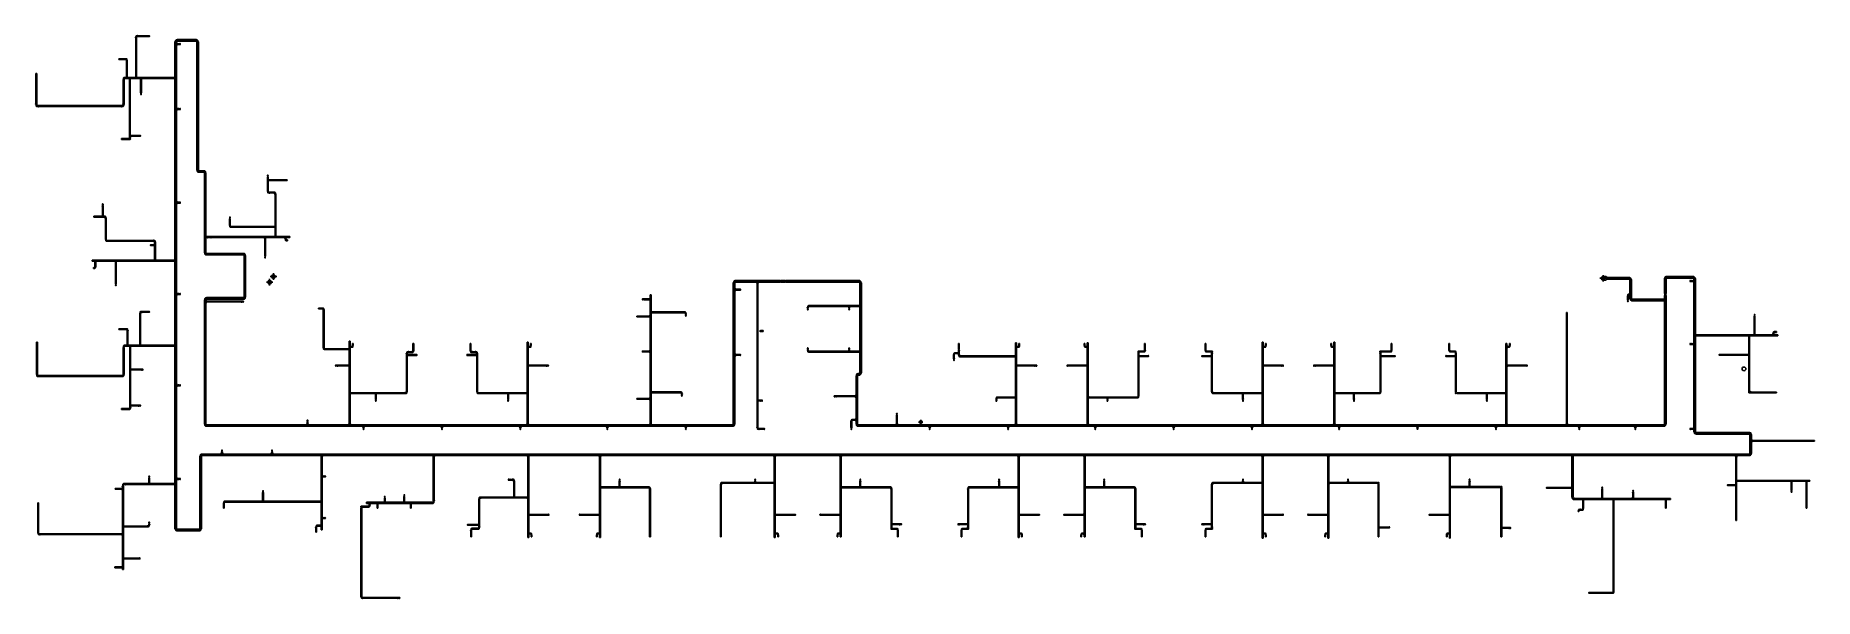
# Model space of a CAD drawing. Header units: inches. Extents: x -3326 to -59, y 8 to 1043.
import ezdxf

# ---------------------------------------------------------------- set-up
doc = ezdxf.new("R2010")
doc.units = ezdxf.units.IN
doc.header["$MEASUREMENT"] = 0
doc.layers.add('P-PIPE', color=3, linetype='Continuous', lineweight=9)
doc.layers.add('X - REF - FP', color=7, linetype='Continuous', true_color=0xb90000)

# ---------------------------------------------------------------- blocks, each defined once
blk = doc.blocks.new('Elbow - Welded - Generic - Standard-1127339-FOURTH LEVEL')
at = {"layer": 'P-PIPE'}
for p, q in [((-2.5, -1.4), (-2.5, 1.4)), ((-2.5, 1.4), (-2.5, -1.4)), ((1.4, 2.5), (-1.4, 2.5)), ((-1.4, 2.5), (1.4, 2.5))]:
    blk.add_line(p, q, dxfattribs=at)
at = {"layer": 'P-PIPE', "flags": 128}
for points in [[(-1.4, 2.5), (-1.5, 2.1), (-1.8, 1.7), (-2.2, 1.5), (-2.5, 1.4)], [(-2.5, -1.4), (-1.7, -1.3), (-0.9, -1.1), (-0.1, -0.6), (0.5, 0), (1, 0.7), (1.3, 1.5), (1.4, 2.3), (1.4, 2.5)]]:
    blk.add_lwpolyline(points, dxfattribs=at)
blk = doc.blocks.new('Victaulic-VicPress316-Elbow 90-45deg Style P568_P571 - Standard-523083-FOURTH LEVEL')
at = {"layer": 'P-PIPE'}
for p, q in [((-3064.2, 1028), (-3064.5, 1028)), ((-3063.2, 1027.9), (-3064.5, 1027.9)), ((-3064.5, 1027.3), (-3064.5, 1027.3)), ((-3064.5, 1027.3), (-3064.5, 1027.3)), ((-3064.5, 1027.3), (-3064.5, 1027.3)), ((-3064.5, 1027.3), (-3064.5, 1027.3)), ((-3064.5, 1026.6), (-3063.2, 1026.6)), ((-3064.5, 1026.5), (-3064.2, 1026.5)), ((-3064.2, 1027.3), (-3064.2, 1027.3)), ((-3064.2, 1027.3), (-3064.2, 1027.3)), ((-3063.4, 1028), (-3063.9, 1028)), ((-3063.9, 1027.3), (-3063.9, 1027.3)), ((-3063.9, 1027.3), (-3063.9, 1027.3)), ((-3063.9, 1026.5), (-3063.4, 1026.5)), ((-3062.4, 1027.9), (-3063.3, 1027.9)), ((-3063.3, 1027.9), (-3063.3, 1027.3)), ((-3063.3, 1027.3), (-3063.3, 1027.9)), ((-3063.3, 1027.3), (-3063.3, 1026.6)), ((-3063.3, 1026.6), (-3063.3, 1027.3)), ((-3062.4, 1027.3), (-3063.3, 1027.3)), ((-3063.3, 1026.6), (-3062.4, 1026.6)), ((-3063.2, 1027.3), (-3063.2, 1027.3)), ((-3063.2, 1027.3), (-3063.2, 1027.3)), ((-3062.4, 1027.3), (-3061, 1027.3)), ((-3061, 1027.3), (-3061, 1027.3))]:
    blk.add_line(p, q, dxfattribs=at)
at = {"layer": 'P-PIPE', "flags": 128}
for points in [[(-3064.2, 1028), (-3064.1, 1028.2), (-3064, 1028.2), (-3063.9, 1028.1), (-3063.9, 1028)], [(-3064.2, 1028), (-3064.2, 1028), (-3064.2, 1027.7), (-3064.2, 1027.3), (-3064.2, 1027.3)], [(-3064.2, 1027.3), (-3064.2, 1027.6), (-3064.2, 1027.9), (-3064.2, 1028), (-3064.2, 1028)], [(-3064.2, 1026.5), (-3064.2, 1026.6), (-3064.2, 1026.9), (-3064.2, 1027.2), (-3064.2, 1027.3)], [(-3064.2, 1027.3), (-3064.2, 1026.9), (-3064.2, 1026.6), (-3064.2, 1026.5), (-3064.2, 1026.5)], [(-3063.9, 1026.5), (-3064, 1026.4), (-3064.1, 1026.4), (-3064.2, 1026.5), (-3064.2, 1026.5)], [(-3063.9, 1028), (-3063.9, 1028), (-3063.9, 1027.7), (-3063.9, 1027.3), (-3063.9, 1027.3)], [(-3063.9, 1027.3), (-3063.9, 1027.6), (-3063.9, 1027.9), (-3063.9, 1028), (-3063.9, 1028)], [(-3063.9, 1026.5), (-3063.9, 1026.6), (-3063.9, 1026.9), (-3063.9, 1027.2), (-3063.9, 1027.3)], [(-3063.9, 1027.3), (-3063.9, 1026.9), (-3063.9, 1026.6), (-3063.9, 1026.5), (-3063.9, 1026.5)], [(-3063.4, 1028), (-3063.2, 1028), (-3063.2, 1027.9)], [(-3063.2, 1026.6), (-3063.4, 1026.5), (-3063.4, 1026.5)], [(-3061, 1027.9), (-3061.1, 1027.9), (-3061.4, 1027.9), (-3061.8, 1027.9), (-3062.2, 1027.9), (-3062.4, 1027.9)], [(-3062.4, 1026.6), (-3061.9, 1026.6), (-3061.5, 1026.6), (-3061.2, 1026.6), (-3061, 1026.6), (-3061, 1026.6)], [(-3060.1, 1027.3), (-3060.2, 1027.7), (-3060.4, 1028), (-3060.8, 1028.2), (-3061.2, 1028.2), (-3061.6, 1028), (-3061.8, 1027.7), (-3061.9, 1027.3)], [(-3061.9, 1027.3), (-3061.8, 1026.9), (-3061.6, 1026.6), (-3061.2, 1026.4), (-3060.8, 1026.4), (-3060.4, 1026.6), (-3060.2, 1026.9), (-3060.1, 1027.3)], [(-3060.2, 1027.3), (-3060.3, 1027.6), (-3060.6, 1027.9), (-3060.9, 1028), (-3061.3, 1028), (-3061.6, 1027.8), (-3061.8, 1027.4), (-3061.8, 1027.3)], [(-3061.8, 1027.3), (-3061.7, 1026.9), (-3061.4, 1026.6), (-3061.1, 1026.5), (-3060.7, 1026.6), (-3060.4, 1026.8), (-3060.2, 1027.1), (-3060.2, 1027.3)]]:
    blk.add_lwpolyline(points, dxfattribs=at)
at = {"layer": 'P-PIPE'}
for radius, start, end in [(0.767, 0, 180), (0.766, 0, 180), (0.766, 0, 180), (0.766, 180, 0), (0.767, 180, 0), (0.767, 180, 0), (0.657, 0, 180), (0.657, 0, 180), (0.657, 90, 180), (0.658, 180, 0), (0.658, 180, 0), (0.657, 180, 270), (0.658, 0, 90), (0.658, 270, 0)]:
    blk.add_arc((-3061, 1027.3), radius, start, end, dxfattribs=at)
blk = doc.blocks.new('Victaulic-VicPress316-Elbow 90-45deg Style P568_P571 - Standard-V1-FOURTH LEVEL')
at = {"layer": 'P-PIPE'}
for p, q in [((-3.2, 0.8), (-3.5, 0.8)), ((-3.5, 0.8), (-3.5, -0.8)), ((-3.5, -0.8), (-3.5, 0.8)), ((-2.2, 0.7), (-3.5, 0.7)), ((-3.5, -0.7), (-3.5, 0.7)), ((-3.5, 0.7), (-3.5, -0.7)), ((-3.2, -0.8), (-3.2, 0.8)), ((-3.2, 0.8), (-3.2, -0.8)), ((-2.4, 0.8), (-2.9, 0.8)), ((-2.9, -0.8), (-2.9, 0.8)), ((-2.9, 0.8), (-2.9, -0.8)), ((-1.4, 0.7), (-2.3, 0.7)), ((-2.3, 0), (-2.3, 0.7)), ((-2.3, 0.7), (-2.3, 0)), ((-2.2, -0.7), (-2.2, 0.7)), ((-2.2, 0.7), (-2.2, -0.7)), ((-0.8, 3.5), (-0.8, 3.2)), ((0.8, 3.5), (-0.8, 3.5)), ((-0.8, 3.5), (0.8, 3.5)), ((-0.8, 3.2), (0.8, 3.2)), ((0.8, 3.2), (-0.8, 3.2)), ((-0.8, 2.9), (-0.8, 2.4)), ((-0.8, 2.9), (0.8, 2.9)), ((0.8, 2.9), (-0.8, 2.9)), ((-0.7, 3.5), (-0.7, 2.2)), ((-0.7, 3.5), (0.7, 3.5)), ((0.7, 3.5), (-0.7, 3.5)), ((-0.7, 2.3), (-0.7, 1.4)), ((0, 2.3), (-0.7, 2.3)), ((-0.7, 2.3), (0, 2.3)), ((-0.7, 2.2), (0.7, 2.2)), ((0.7, 2.2), (-0.7, 2.2)), ((0, 2.3), (0.7, 2.3)), ((0.7, 2.3), (0, 2.3)), ((0, 1.4), (0, 2.3)), ((0.7, 2.2), (0.7, 3.5)), ((0.7, 1.4), (0.7, 2.3)), ((0.8, 3.2), (0.8, 3.5)), ((0.8, 2.4), (0.8, 2.9)), ((-3.5, -0.7), (-2.2, -0.7)), ((-3.5, -0.8), (-3.2, -0.8)), ((-2.9, -0.8), (-2.4, -0.8)), ((-2.3, 0), (-2.3, -0.7)), ((-2.3, -0.7), (-2.3, 0)), ((-1.4, 0), (-2.3, 0)), ((-2.3, -0.7), (-1.4, -0.7))]:
    blk.add_line(p, q, dxfattribs=at)
at = {"layer": 'P-PIPE', "flags": 128}
for points in [[(-3.2, 0.8), (-3.1, 0.9), (-3, 0.9), (-2.9, 0.8), (-2.9, 0.8)], [(-3.2, 0.8), (-3.2, 0.7), (-3.2, 0.4), (-3.2, 0.1), (-3.2, -0.3), (-3.2, -0.6), (-3.2, -0.8), (-3.2, -0.8)], [(-3.2, -0.8), (-3.2, -0.7), (-3.2, -0.4), (-3.2, -0.1), (-3.2, 0.3), (-3.2, 0.6), (-3.2, 0.8), (-3.2, 0.8)], [(-2.9, -0.8), (-2.9, -0.7), (-2.9, -0.4), (-2.9, -0.1), (-2.9, 0.3), (-2.9, 0.6), (-2.9, 0.8), (-2.9, 0.8)], [(-2.9, 0.8), (-2.9, 0.7), (-2.9, 0.4), (-2.9, 0.1), (-2.9, -0.3), (-2.9, -0.6), (-2.9, -0.8), (-2.9, -0.8)], [(-2.4, 0.8), (-2.2, 0.7), (-2.2, 0.7)], [(-0.7, 1.4), (-0.7, 1), (-1, 0.8), (-1.4, 0.7), (-1.4, 0.7)], [(-1.4, -0.7), (-0.8, -0.6), (-0.2, -0.3), (0.2, 0.1), (0.5, 0.7), (0.7, 1.3), (0.7, 1.4)], [(-0.8, 2.9), (-0.9, 3), (-0.9, 3.1), (-0.8, 3.2), (-0.8, 3.2)], [(0.8, 3.2), (0.7, 3.2), (0.4, 3.2), (0.1, 3.2), (-0.3, 3.2), (-0.6, 3.2), (-0.8, 3.2), (-0.8, 3.2)], [(-0.8, 3.2), (-0.7, 3.2), (-0.4, 3.2), (-0.1, 3.2), (0.3, 3.2), (0.6, 3.2), (0.8, 3.2), (0.8, 3.2)], [(-0.8, 2.9), (-0.7, 2.9), (-0.4, 2.9), (-0.1, 2.9), (0.3, 2.9), (0.6, 2.9), (0.8, 2.9), (0.8, 2.9)], [(0.8, 2.9), (0.7, 2.9), (0.4, 2.9), (0.1, 2.9), (-0.3, 2.9), (-0.6, 2.9), (-0.8, 2.9), (-0.8, 2.9)], [(-0.7, 2.2), (-0.8, 2.4), (-0.8, 2.4)], [(0.8, 2.4), (0.7, 2.2), (0.7, 2.2)], [(0.8, 3.2), (0.9, 3.1), (0.9, 3), (0.8, 2.9), (0.8, 2.9)], [(-2.9, -0.8), (-3, -0.9), (-3.1, -0.9), (-3.2, -0.8), (-3.2, -0.8)], [(-2.2, -0.7), (-2.4, -0.8), (-2.4, -0.8)]]:
    blk.add_lwpolyline(points, dxfattribs=at)
at = {"layer": 'P-PIPE'}
blk.add_arc((-1.4, 1.4), 1.39, 270, 0, dxfattribs=at)
blk = doc.blocks.new('Victaulic-VicPress316-Elbow 90-45deg Style P568_P571 - Standard-V2-FOURTH LEVEL')
at = {"layer": 'P-PIPE'}
for p, q in [((-3203.8, 730.1), (-3203.8, 729.6)), ((-3203.8, 729.3), (-3203.8, 729)), ((-3203.7, 731.1), (-3203.7, 730.2)), ((-3203.7, 730.3), (-3203.7, 729)), ((-3203, 730.2), (-3203.7, 730.2)), ((-3203.7, 730.2), (-3203, 730.2)), ((-3203, 732.5), (-3203, 732.5)), ((-3203, 732.5), (-3203, 731.1)), ((-3203, 731.1), (-3203, 730.2)), ((-3203, 730.3), (-3203, 730.3)), ((-3203, 730.3), (-3203, 730.3)), ((-3202.4, 730.2), (-3203, 730.2)), ((-3203, 730.2), (-3202.4, 730.2)), ((-3203, 729.6), (-3203, 729.6)), ((-3203, 729.6), (-3203, 729.6)), ((-3203, 729.3), (-3203, 729.3)), ((-3203, 729.3), (-3203, 729.3)), ((-3203, 729), (-3203, 729)), ((-3203, 729), (-3203, 729)), ((-3203, 729), (-3203, 729)), ((-3203, 729), (-3203, 729)), ((-3202.4, 730.2), (-3202.4, 731.1)), ((-3202.4, 729), (-3202.4, 730.3)), ((-3202.3, 729.6), (-3202.3, 730.1)), ((-3202.3, 729), (-3202.3, 729.3))]:
    blk.add_line(p, q, dxfattribs=at)
at = {"layer": 'P-PIPE', "flags": 128}
for points in [[(-3203, 733.4), (-3203.4, 733.3), (-3203.8, 733.1), (-3203.9, 732.7), (-3203.9, 732.3), (-3203.7, 731.9), (-3203.4, 731.7), (-3203, 731.6)], [(-3203.8, 729.3), (-3203.9, 729.4), (-3203.9, 729.5), (-3203.8, 729.6), (-3203.8, 729.6)], [(-3203, 733.3), (-3203.4, 733.2), (-3203.7, 732.9), (-3203.8, 732.6), (-3203.7, 732.2), (-3203.5, 731.9), (-3203.2, 731.7), (-3203, 731.7)], [(-3203.8, 730.1), (-3203.7, 730.3), (-3203.7, 730.3)], [(-3203.8, 729.6), (-3203.7, 729.6), (-3203.5, 729.6), (-3203.1, 729.6), (-3203, 729.6)], [(-3203, 729.6), (-3203.4, 729.6), (-3203.7, 729.6), (-3203.8, 729.6), (-3203.8, 729.6)], [(-3203.8, 729.3), (-3203.7, 729.3), (-3203.5, 729.3), (-3203.1, 729.3), (-3203, 729.3)], [(-3203, 729.3), (-3203.4, 729.3), (-3203.7, 729.3), (-3203.8, 729.3), (-3203.8, 729.3)], [(-3203.7, 732.5), (-3203.7, 732.4), (-3203.7, 732.1), (-3203.7, 731.7), (-3203.7, 731.2), (-3203.7, 731.1)], [(-3203, 731.6), (-3202.6, 731.7), (-3202.3, 731.9), (-3202.2, 732.3), (-3202.2, 732.7), (-3202.3, 733.1), (-3202.7, 733.3), (-3203, 733.4)], [(-3203, 731.7), (-3202.7, 731.8), (-3202.4, 732.1), (-3202.3, 732.4), (-3202.3, 732.8), (-3202.6, 733.1), (-3202.9, 733.2), (-3203, 733.3)], [(-3202.3, 729.6), (-3202.4, 729.6), (-3202.6, 729.6), (-3203, 729.6), (-3203, 729.6)], [(-3203, 729.6), (-3202.7, 729.6), (-3202.4, 729.6), (-3202.3, 729.6), (-3202.3, 729.6)], [(-3202.3, 729.3), (-3202.4, 729.3), (-3202.6, 729.3), (-3203, 729.3), (-3203, 729.3)], [(-3203, 729.3), (-3202.7, 729.3), (-3202.4, 729.3), (-3202.3, 729.3), (-3202.3, 729.3)], [(-3202.4, 731.1), (-3202.4, 731.6), (-3202.4, 732), (-3202.4, 732.3), (-3202.4, 732.5), (-3202.4, 732.5)], [(-3202.4, 730.3), (-3202.3, 730.1), (-3202.3, 730.1)], [(-3202.3, 729.6), (-3202.2, 729.5), (-3202.1, 729.4), (-3202.3, 729.3), (-3202.3, 729.3)]]:
    blk.add_lwpolyline(points, dxfattribs=at)
at = {"layer": 'P-PIPE'}
for radius, start, end in [(0.767, 90, 270), (0.767, 90, 270), (0.767, 90, 270), (0.658, 90, 270), (0.658, 90, 270), (0.658, 90, 180), (0.658, 180, 270), (0.766, 270, 90), (0.766, 270, 90), (0.766, 270, 90), (0.658, 270, 90), (0.657, 270, 90), (0.658, 0, 90), (0.658, 270, 0)]:
    blk.add_arc((-3203, 732.5), radius, start, end, dxfattribs=at)
blk = doc.blocks.new('Victaulic-VicPress316-Elbow 90-45deg Style P568_P571 - Standard-1125944-FOURTH LEVEL')
at = {"layer": 'P-PIPE'}
for p, q in [((-4.2, 1.1), (-4.5, 1.1)), ((-4.5, 1.1), (-4.5, -1.1)), ((-4.5, -1.1), (-4.5, 1.1)), ((-3.1, 0.9), (-4.5, 0.9)), ((-4.5, -1), (-4.5, 0.9)), ((-4.5, 0.9), (-4.5, -1)), ((-4.2, -1.1), (-4.2, 1.1)), ((-4.2, 1.1), (-4.2, -1.1)), ((-3.3, 1.1), (-3.8, 1.1)), ((-3.8, -1.1), (-3.8, 1.1)), ((-3.8, 1.1), (-3.8, -1.1)), ((-2, 0.9), (-3.2, 0.9)), ((-3.2, 0), (-3.2, 0.9)), ((-3.2, 0.9), (-3.2, 0)), ((-3.1, -1), (-3.1, 0.9)), ((-3.1, 0.9), (-3.1, -1)), ((-1.1, 4.5), (-1.1, 4.2)), ((1.1, 4.5), (-1.1, 4.5)), ((-1.1, 4.5), (1.1, 4.5)), ((-1.1, 4.2), (1.1, 4.2)), ((1.1, 4.2), (-1.1, 4.2)), ((-1.1, 3.8), (-1.1, 3.3)), ((-1.1, 3.8), (1.1, 3.8)), ((1.1, 3.8), (-1.1, 3.8)), ((-1, 4.5), (-1, 3.1)), ((-1, 4.5), (0.9, 4.5)), ((0.9, 4.5), (-1, 4.5)), ((-1, 3.2), (-1, 2)), ((0, 3.2), (-1, 3.2)), ((-1, 3.2), (0, 3.2)), ((-1, 3.1), (0.9, 3.1)), ((0.9, 3.1), (-1, 3.1)), ((0, 3.2), (0.9, 3.2)), ((0.9, 3.2), (0, 3.2)), ((0, 2), (0, 3.2)), ((0.9, 3.1), (0.9, 4.5)), ((0.9, 2), (0.9, 3.2)), ((1.1, 4.2), (1.1, 4.5)), ((1.1, 3.3), (1.1, 3.8)), ((-4.5, -1), (-3.1, -1)), ((-4.5, -1.1), (-4.2, -1.1)), ((-3.8, -1.1), (-3.3, -1.1)), ((-3.2, 0), (-3.2, -1)), ((-3.2, -1), (-3.2, 0)), ((-2, 0), (-3.2, 0)), ((-3.2, -1), (-2, -1))]:
    blk.add_line(p, q, dxfattribs=at)
at = {"layer": 'P-PIPE', "flags": 128}
for points in [[(-4.2, 1.1), (-4.1, 1.2), (-3.9, 1.2), (-3.8, 1.1), (-3.8, 1.1)], [(-4.2, 1.1), (-4.2, 1), (-4.2, 0.7), (-4.2, 0.3), (-4.2, -0.1), (-4.2, -0.5), (-4.2, -0.9), (-4.2, -1), (-4.2, -1.1)], [(-4.2, -1.1), (-4.2, -1), (-4.2, -0.7), (-4.2, -0.3), (-4.2, 0.1), (-4.2, 0.5), (-4.2, 0.9), (-4.2, 1), (-4.2, 1.1)], [(-3.8, -1.1), (-3.8, -1), (-3.8, -0.7), (-3.8, -0.3), (-3.8, 0.1), (-3.8, 0.5), (-3.8, 0.9), (-3.8, 1), (-3.8, 1.1)], [(-3.8, 1.1), (-3.8, 1), (-3.8, 0.7), (-3.8, 0.3), (-3.8, -0.1), (-3.8, -0.5), (-3.8, -0.9), (-3.8, -1), (-3.8, -1.1)], [(-3.3, 1.1), (-3.1, 1), (-3.1, 0.9)], [(-1, 2), (-1, 1.6), (-1.3, 1.2), (-1.7, 1), (-2, 0.9)], [(-2, -1), (-1.3, -0.9), (-0.6, -0.6), (0, -0.1), (0.5, 0.4), (0.8, 1.1), (0.9, 1.8), (0.9, 2)], [(-1.1, 3.8), (-1.2, 3.9), (-1.2, 4.1), (-1.1, 4.2), (-1.1, 4.2)], [(1.1, 4.2), (1, 4.2), (0.7, 4.2), (0.3, 4.2), (-0.1, 4.2), (-0.5, 4.2), (-0.9, 4.2), (-1, 4.2), (-1.1, 4.2)], [(-1.1, 4.2), (-1, 4.2), (-0.7, 4.2), (-0.3, 4.2), (0.1, 4.2), (0.5, 4.2), (0.9, 4.2), (1, 4.2), (1.1, 4.2)], [(-1.1, 3.8), (-1, 3.8), (-0.7, 3.8), (-0.3, 3.8), (0.1, 3.8), (0.5, 3.8), (0.9, 3.8), (1, 3.8), (1.1, 3.8)], [(1.1, 3.8), (1, 3.8), (0.7, 3.8), (0.3, 3.8), (-0.1, 3.8), (-0.5, 3.8), (-0.9, 3.8), (-1, 3.8), (-1.1, 3.8)], [(-1, 3.1), (-1.1, 3.3), (-1.1, 3.3)], [(1.1, 3.3), (1, 3.1), (0.9, 3.1)], [(1.1, 4.2), (1.2, 4.1), (1.2, 3.9), (1.1, 3.8), (1.1, 3.8)], [(-3.8, -1.1), (-3.9, -1.2), (-4.1, -1.2), (-4.2, -1.1), (-4.2, -1.1)], [(-3.1, -1), (-3.3, -1.1), (-3.3, -1.1)]]:
    blk.add_lwpolyline(points, dxfattribs=at)
at = {"layer": 'P-PIPE'}
blk.add_arc((-2, 2), 2.02, 270, 0, dxfattribs=at)
blk = doc.blocks.new('Transition - Generic - Plumbing-CW-1022941-FOURTH LEVEL')
at = {"layer": 'P-PIPE'}
for radius, start, end in [(0.812, 0, 180), (0.812, 180, 0), (0.562, 360, 180), (0.563, 180, 0)]:
    blk.add_arc((-3323.9, 470.3), radius, start, end, dxfattribs=at)
blk = doc.blocks.new('Transition - Generic - Plumbing-CW-1127470-FOURTH LEVEL')
at = {"layer": 'P-PIPE'}
for radius, start, end in [(1.31, 90, 270), (0.563, 90, 270), (1.31, 270, 90), (0.562, 270, 90)]:
    blk.add_arc((-1811, 461.7), radius, start, end, dxfattribs=at)
blk = doc.blocks.new('Victaulic-VicPress316-Elbow 90-45deg Style P568_P571 - Standard-V3-FOURTH LEVEL')
at = {"layer": 'P-PIPE'}
for p, q in [((-2635.7, 461.8), (-2636, 461.8)), ((-2634.7, 461.7), (-2636, 461.7)), ((-2636, 460.4), (-2634.7, 460.4)), ((-2636, 460.3), (-2635.7, 460.3)), ((-2634.9, 461.8), (-2635.4, 461.8)), ((-2635.4, 460.3), (-2634.9, 460.3)), ((-2633.9, 461.7), (-2634.8, 461.7)), ((-2633.9, 461.1), (-2634.8, 461.1)), ((-2634.8, 460.4), (-2633.9, 460.4)), ((-2633.3, 464.6), (-2633.3, 464.3)), ((-2631.7, 464.6), (-2633.3, 464.6)), ((-2633.3, 464.6), (-2631.7, 464.6)), ((-2633.3, 464.3), (-2633.3, 464.3)), ((-2633.3, 464.3), (-2631.7, 464.3)), ((-2631.7, 464.3), (-2633.3, 464.3)), ((-2633.3, 464), (-2633.3, 464)), ((-2633.3, 464), (-2633.3, 463.5)), ((-2633.3, 464), (-2631.7, 464)), ((-2631.7, 464), (-2633.3, 464)), ((-2633.2, 464.6), (-2633.2, 463.3)), ((-2633.2, 464.6), (-2631.8, 464.6)), ((-2631.8, 464.6), (-2633.2, 464.6)), ((-2633.2, 463.4), (-2633.2, 462.5)), ((-2632.6, 463.4), (-2633.2, 463.4)), ((-2633.2, 463.4), (-2632.4, 463.4)), ((-2633.2, 463.3), (-2631.8, 463.3)), ((-2631.8, 463.3), (-2633.2, 463.3)), ((-2631.8, 463.4), (-2632.6, 463.4)), ((-2632.5, 462.5), (-2632.5, 463.4)), ((-2632.4, 463.4), (-2631.8, 463.4)), ((-2631.8, 463.3), (-2631.8, 464.6)), ((-2631.8, 462.5), (-2631.8, 463.4)), ((-2631.7, 464.3), (-2631.7, 464.6)), ((-2631.7, 464.3), (-2631.7, 464.3)), ((-2631.7, 464), (-2631.7, 464)), ((-2631.7, 463.5), (-2631.7, 464))]:
    blk.add_line(p, q, dxfattribs=at)
at = {"layer": 'P-PIPE', "flags": 128}
for points in [[(-2635.5, 460.2), (-2635.6, 460.2), (-2635.7, 460.3), (-2635.7, 460.4), (-2635.7, 460.6), (-2635.7, 460.9), (-2635.7, 461.3), (-2635.7, 461.6), (-2635.7, 461.7), (-2635.7, 461.8), (-2635.7, 461.9), (-2635.7, 461.9), (-2635.5, 462)], [(-2635.5, 460.2), (-2635.4, 460.2), (-2635.4, 460.3), (-2635.3, 460.4), (-2635.3, 460.6), (-2635.3, 460.9), (-2635.3, 461.3), (-2635.3, 461.6), (-2635.3, 461.7), (-2635.4, 461.8), (-2635.4, 461.9), (-2635.4, 461.9), (-2635.5, 462)], [(-2634.9, 461.8), (-2634.8, 461.8), (-2634.7, 461.7)], [(-2634.9, 460.3), (-2634.8, 460.4), (-2634.7, 460.4)], [(-2633.2, 462.5), (-2633.2, 462.1), (-2633.5, 461.8), (-2633.8, 461.7), (-2633.9, 461.7)], [(-2633.9, 460.4), (-2633.3, 460.5), (-2632.7, 460.8), (-2632.3, 461.2), (-2632, 461.7), (-2631.8, 462.3), (-2631.8, 462.5)], [(-2633.3, 464), (-2633.4, 464), (-2633.4, 464.2), (-2633.3, 464.3), (-2633.3, 464.3)], [(-2631.7, 464.3), (-2631.8, 464.3), (-2632.1, 464.3), (-2632.4, 464.3), (-2632.8, 464.3), (-2633.1, 464.3), (-2633.3, 464.3), (-2633.3, 464.3)], [(-2633.3, 464.3), (-2633.2, 464.3), (-2632.9, 464.3), (-2632.6, 464.3), (-2632.2, 464.3), (-2631.9, 464.3), (-2631.7, 464.3), (-2631.7, 464.3)], [(-2633.3, 464), (-2633.1, 464), (-2632.9, 464), (-2632.5, 464), (-2632.1, 464), (-2631.9, 464), (-2631.7, 464), (-2631.7, 464)], [(-2631.7, 464), (-2631.9, 464), (-2632.1, 464), (-2632.5, 464), (-2632.9, 464), (-2633.1, 464), (-2633.3, 464), (-2633.3, 464)], [(-2633.2, 463.3), (-2633.3, 463.5), (-2633.3, 463.5)], [(-2631.7, 463.5), (-2631.8, 463.3), (-2631.8, 463.3)], [(-2631.7, 464.3), (-2631.6, 464.2), (-2631.6, 464), (-2631.7, 464), (-2631.7, 464)]]:
    blk.add_lwpolyline(points, dxfattribs=at)
at = {"layer": 'P-PIPE'}
for centre, major_axis, ratio, start_param, end_param in [((-2636, 461.1), (0, 0.767), 0.083045, 0, 3.141593), ((-2636, 461.1), (0, 0.657), 0.083045, 0, 3.141593), ((-2636, 461.1), (0, 0.766), 0.083045, 3.141593, 6.283185), ((-2636, 461.1), (0, 0.658), 0.083045, 3.141593, 6.283185), ((-2635.7, 461.1), (0, 0.767), 0.083045, 3.141593, 6.283185), ((-2635.7, 461.1), (0, 0.766), 0.083045, 0, 3.141593), ((-2635.4, 461.1), (0, 0.767), 0.083045, 3.141593, 6.283185), ((-2635.4, 461.1), (0, 0.766), 0.083045, 0, 3.141593), ((-2634.8, 461.1), (0, 0.658), 0.083045, 0, 1.570796), ((-2634.8, 461.1), (0, 0.657), 0.083045, 1.570796, 3.141593), ((-2634.7, 461.1), (0, 0.657), 0.083045, 0, 3.141593), ((-2634.8, 461.1), (0, 0.658), 0.083045, 4.712389, 6.283185), ((-2634.8, 461.1), (0, 0.657), 0.083045, 3.141593, 4.712389), ((-2634.7, 461.1), (0, 0.658), 0.083045, 3.141593, 6.283185), ((-2633.9, 462.5), (0, 1.39), 0.996546, 3.141593, 4.712389)]:
    blk.add_ellipse(centre, major_axis=major_axis, ratio=ratio, start_param=start_param, end_param=end_param, dxfattribs=at)
blk = doc.blocks.new('Victaulic-VicPress316-Elbow 90-45deg Style P568_P571 - Standard-V4-FOURTH LEVEL')
at = {"layer": 'P-PIPE'}
for p, q in [((-2645.3, 458.6), (-2645.3, 458.2)), ((-2645.3, 458.2), (-2645.3, 458.2)), ((-2643.7, 458.2), (-2645.3, 458.2)), ((-2645.3, 458.2), (-2643.7, 458.2)), ((-2645.3, 457.9), (-2645.3, 457.6)), ((-2645.3, 457.9), (-2645.3, 457.9)), ((-2643.7, 457.9), (-2645.3, 457.9)), ((-2645.3, 457.9), (-2643.7, 457.9)), ((-2645.3, 457.6), (-2643.7, 457.6)), ((-2643.7, 457.6), (-2645.3, 457.6)), ((-2645.2, 459.7), (-2645.2, 458.7)), ((-2645.2, 458.9), (-2645.2, 457.6)), ((-2643.8, 458.9), (-2645.2, 458.9)), ((-2645.2, 458.9), (-2643.8, 458.9)), ((-2644.4, 458.7), (-2645.2, 458.7)), ((-2645.2, 458.7), (-2644.6, 458.7)), ((-2643.8, 457.6), (-2645.2, 457.6)), ((-2645.2, 457.6), (-2643.8, 457.6)), ((-2644.6, 458.7), (-2643.8, 458.7)), ((-2644.5, 459.7), (-2644.5, 458.7)), ((-2643.8, 458.7), (-2644.4, 458.7)), ((-2643.8, 458.7), (-2643.8, 459.7)), ((-2643.8, 457.6), (-2643.8, 458.9)), ((-2643.7, 458.2), (-2643.7, 458.6)), ((-2643.7, 458.2), (-2643.7, 458.2)), ((-2643.7, 457.6), (-2643.7, 457.9)), ((-2643.7, 457.9), (-2643.7, 457.9)), ((-2642.2, 461.7), (-2643.1, 461.7)), ((-2643.1, 461.1), (-2642.2, 461.1)), ((-2643.1, 460.4), (-2642.2, 460.4)), ((-2641, 461.7), (-2642.3, 461.7)), ((-2642.3, 460.4), (-2641, 460.4)), ((-2641.6, 461.8), (-2642.1, 461.8)), ((-2642.1, 460.3), (-2641.6, 460.3)), ((-2641, 461.8), (-2641.3, 461.8)), ((-2641.3, 460.3), (-2641, 460.3))]:
    blk.add_line(p, q, dxfattribs=at)
at = {"layer": 'P-PIPE', "flags": 128}
for points in [[(-2645.3, 457.9), (-2645.4, 458), (-2645.4, 458.1), (-2645.3, 458.2), (-2645.3, 458.2)], [(-2645.3, 458.6), (-2645.2, 458.8), (-2645.2, 458.9)], [(-2643.7, 458.2), (-2643.8, 458.2), (-2644.1, 458.2), (-2644.4, 458.2), (-2644.8, 458.2), (-2645.1, 458.2), (-2645.3, 458.2), (-2645.3, 458.2)], [(-2645.3, 458.2), (-2645.2, 458.2), (-2644.9, 458.2), (-2644.6, 458.2), (-2644.2, 458.2), (-2643.9, 458.2), (-2643.7, 458.2), (-2643.7, 458.2)], [(-2645.3, 457.9), (-2645.1, 457.9), (-2644.9, 457.9), (-2644.5, 457.9), (-2644.1, 457.9), (-2643.9, 457.9), (-2643.7, 457.9), (-2643.7, 457.9)], [(-2643.7, 457.9), (-2643.9, 457.9), (-2644.1, 457.9), (-2644.5, 457.9), (-2644.9, 457.9), (-2645.1, 457.9), (-2645.3, 457.9), (-2645.3, 457.9)], [(-2643.1, 461.7), (-2643.7, 461.6), (-2644.3, 461.4), (-2644.7, 460.9), (-2645, 460.4), (-2645.2, 459.8), (-2645.2, 459.7)], [(-2643.8, 459.7), (-2643.8, 460), (-2643.5, 460.3), (-2643.2, 460.4), (-2643.1, 460.4)], [(-2643.8, 458.9), (-2643.7, 458.7), (-2643.7, 458.6)], [(-2643.7, 458.2), (-2643.6, 458.1), (-2643.6, 458), (-2643.7, 457.9), (-2643.7, 457.9)], [(-2642.1, 461.8), (-2642.2, 461.8), (-2642.3, 461.7)], [(-2642.1, 460.3), (-2642.2, 460.4), (-2642.3, 460.4)], [(-2641.5, 460.2), (-2641.6, 460.2), (-2641.6, 460.3), (-2641.7, 460.4), (-2641.7, 460.6), (-2641.7, 460.9), (-2641.7, 461.3), (-2641.7, 461.6), (-2641.7, 461.7), (-2641.6, 461.8), (-2641.6, 461.9), (-2641.6, 461.9), (-2641.5, 462)], [(-2641.5, 460.2), (-2641.4, 460.2), (-2641.3, 460.3), (-2641.3, 460.4), (-2641.3, 460.6), (-2641.3, 460.9), (-2641.3, 461.3), (-2641.3, 461.6), (-2641.3, 461.7), (-2641.3, 461.8), (-2641.3, 461.9), (-2641.3, 461.9), (-2641.5, 462)]]:
    blk.add_lwpolyline(points, dxfattribs=at)
at = {"layer": 'P-PIPE'}
for centre, major_axis, ratio, start_param, end_param in [((-2643.1, 459.7), (0, 1.39), 0.996546, 0, 1.570796), ((-2642.3, 461.1), (0, 0.657), 0.083045, 3.141593, 6.283185), ((-2642.3, 461.1), (0, 0.658), 0.083045, 0, 3.141593), ((-2642.2, 461.1), (0, 0.658), 0.083045, 0, 1.570796), ((-2642.2, 461.1), (0, 0.658), 0.083045, 4.712389, 6.283185), ((-2642.2, 461.1), (0, 0.657), 0.083045, 3.141593, 4.712389), ((-2642.2, 461.1), (0, 0.657), 0.083045, 1.570796, 3.141593), ((-2641.6, 461.1), (0, 0.766), 0.083045, 0, 3.141593), ((-2641.6, 461.1), (0, 0.767), 0.083045, 3.141593, 6.283185), ((-2641.3, 461.1), (0, 0.766), 0.083045, 0, 3.141593), ((-2641.3, 461.1), (0, 0.767), 0.083045, 3.141593, 6.283185), ((-2641, 461.1), (0, 0.767), 0.083045, 0, 3.141593), ((-2641, 461.1), (0, 0.766), 0.083045, 3.141593, 6.283185), ((-2641, 461.1), (0, 0.657), 0.083045, 3.141593, 6.283185), ((-2641, 461.1), (0, 0.658), 0.083045, 0, 3.141593)]:
    blk.add_ellipse(centre, major_axis=major_axis, ratio=ratio, start_param=start_param, end_param=end_param, dxfattribs=at)
blk = doc.blocks.new('Victaulic-VicPress316-Elbow 90-45deg Style P568_P571 - Standard-1244383-FOURTH LEVEL')
at = {"layer": 'P-PIPE'}
for p, q in [((-2533.5, 455.6), (-2533.5, 455.6)), ((-2533.5, 455.6), (-2532.1, 455.6)), ((-2531.2, 456.3), (-2532.1, 456.3)), ((-2532.1, 455.6), (-2531.2, 455.6)), ((-2532.1, 455), (-2531.2, 455)), ((-2530, 456.3), (-2531.3, 456.3)), ((-2531.3, 455.6), (-2531.3, 455.6)), ((-2531.3, 455.6), (-2531.3, 455.6)), ((-2531.3, 455), (-2530, 455)), ((-2531.2, 455.6), (-2531.2, 456.3)), ((-2531.2, 456.3), (-2531.2, 455.6)), ((-2531.2, 455), (-2531.2, 455.6)), ((-2531.2, 455.6), (-2531.2, 455)), ((-2530.6, 456.4), (-2531.1, 456.4)), ((-2531.1, 454.9), (-2530.6, 454.9)), ((-2530.6, 455.6), (-2530.6, 455.6)), ((-2530.6, 455.6), (-2530.6, 455.6)), ((-2530, 456.4), (-2530.3, 456.4)), ((-2530.3, 455.6), (-2530.3, 455.6)), ((-2530.3, 455.6), (-2530.3, 455.6)), ((-2530.3, 454.9), (-2530, 454.9)), ((-2530, 455.6), (-2530, 455.6)), ((-2530, 455.6), (-2530, 455.6)), ((-2530, 455.6), (-2530, 455.6)), ((-2530, 455.6), (-2530, 455.6))]:
    blk.add_line(p, q, dxfattribs=at)
at = {"layer": 'P-PIPE', "flags": 128}
for points in [[(-2532.6, 455.6), (-2532.7, 456), (-2532.9, 456.4), (-2533.3, 456.5), (-2533.7, 456.5), (-2534.1, 456.3), (-2534.3, 456), (-2534.4, 455.6)], [(-2534.4, 455.6), (-2534.3, 455.2), (-2534.1, 454.9), (-2533.7, 454.7), (-2533.3, 454.7), (-2532.9, 454.9), (-2532.7, 455.3), (-2532.6, 455.6)], [(-2532.7, 455.6), (-2532.8, 456), (-2533.1, 456.3), (-2533.4, 456.4), (-2533.8, 456.3), (-2534.1, 456.1), (-2534.3, 455.8), (-2534.3, 455.6)], [(-2534.3, 455.6), (-2534.2, 455.3), (-2533.9, 455), (-2533.6, 454.9), (-2533.2, 454.9), (-2532.9, 455.2), (-2532.7, 455.5), (-2532.7, 455.6)], [(-2532.1, 456.3), (-2532.6, 456.3), (-2533, 456.3), (-2533.3, 456.3), (-2533.5, 456.3), (-2533.5, 456.3)], [(-2533.5, 455), (-2533.4, 455), (-2533.1, 455), (-2532.7, 455), (-2532.3, 455), (-2532.1, 455)], [(-2531.3, 456.3), (-2531.1, 456.4), (-2531.1, 456.4)], [(-2531.1, 454.9), (-2531.3, 455), (-2531.3, 455)], [(-2530.6, 456.4), (-2530.5, 456.5), (-2530.4, 456.5), (-2530.3, 456.4), (-2530.3, 456.4)], [(-2530.6, 456.4), (-2530.6, 456.3), (-2530.6, 456.1), (-2530.6, 455.7), (-2530.6, 455.6)], [(-2530.6, 455.6), (-2530.6, 456), (-2530.6, 456.3), (-2530.6, 456.4), (-2530.6, 456.4)], [(-2530.6, 454.9), (-2530.6, 455), (-2530.6, 455.2), (-2530.6, 455.6), (-2530.6, 455.6)], [(-2530.6, 455.6), (-2530.6, 455.3), (-2530.6, 455), (-2530.6, 454.9), (-2530.6, 454.9)], [(-2530.3, 454.9), (-2530.4, 454.7), (-2530.5, 454.7), (-2530.6, 454.8), (-2530.6, 454.9)], [(-2530.3, 456.4), (-2530.3, 456.3), (-2530.3, 456.1), (-2530.3, 455.7), (-2530.3, 455.6)], [(-2530.3, 455.6), (-2530.3, 456), (-2530.3, 456.3), (-2530.3, 456.4), (-2530.3, 456.4)], [(-2530.3, 454.9), (-2530.3, 455), (-2530.3, 455.2), (-2530.3, 455.6), (-2530.3, 455.6)], [(-2530.3, 455.6), (-2530.3, 455.3), (-2530.3, 455), (-2530.3, 454.9), (-2530.3, 454.9)]]:
    blk.add_lwpolyline(points, dxfattribs=at)
at = {"layer": 'P-PIPE'}
for radius, start, end in [(0.767, 0, 180), (0.766, 0, 180), (0.766, 0, 180), (0.766, 180, 0), (0.767, 180, 0), (0.767, 180, 0), (0.657, 0, 180), (0.657, 0, 180), (0.657, 90, 180), (0.658, 180, 0), (0.658, 180, 0), (0.657, 180, 270), (0.658, 0, 90), (0.658, 270, 0)]:
    blk.add_arc((-2533.5, 455.6), radius, start, end, dxfattribs=at)
blk = doc.blocks.new('Victaulic-VicPress316-Elbow 90-45deg Style P568_P571 - Standard-V5-FOURTH LEVEL')
at = {"layer": 'P-PIPE'}
for p, q in [((-2528.3, 464.6), (-2528.3, 464.3)), ((-2526.7, 464.6), (-2528.3, 464.6)), ((-2528.3, 464.6), (-2526.7, 464.6)), ((-2528.3, 464.3), (-2528.3, 464.3)), ((-2528.3, 464.3), (-2526.7, 464.3)), ((-2526.7, 464.3), (-2528.3, 464.3)), ((-2528.3, 464), (-2528.3, 464)), ((-2528.3, 464), (-2528.3, 463.5)), ((-2528.3, 464), (-2526.7, 464)), ((-2526.7, 464), (-2528.3, 464)), ((-2528.2, 464.6), (-2528.2, 463.3)), ((-2528.2, 464.6), (-2526.8, 464.6)), ((-2526.8, 464.6), (-2528.2, 464.6)), ((-2528.2, 463.4), (-2528.2, 462.5)), ((-2527.4, 463.4), (-2528.2, 463.4)), ((-2528.2, 463.4), (-2527.6, 463.4)), ((-2528.2, 463.3), (-2526.8, 463.3)), ((-2526.8, 463.3), (-2528.2, 463.3)), ((-2527.6, 463.4), (-2526.8, 463.4)), ((-2527.5, 462.5), (-2527.5, 463.4)), ((-2526.8, 463.4), (-2527.4, 463.4)), ((-2526.8, 463.3), (-2526.8, 464.6)), ((-2526.8, 462.5), (-2526.8, 463.4)), ((-2526.7, 464.3), (-2526.7, 464.6)), ((-2526.7, 464.3), (-2526.7, 464.3)), ((-2526.7, 464), (-2526.7, 464)), ((-2526.7, 463.5), (-2526.7, 464)), ((-2525.2, 461.7), (-2526.1, 461.7)), ((-2526.1, 461.1), (-2525.2, 461.1)), ((-2526.1, 460.4), (-2525.2, 460.4)), ((-2524, 461.7), (-2525.3, 461.7)), ((-2525.3, 460.4), (-2524, 460.4)), ((-2524.6, 461.8), (-2525.1, 461.8)), ((-2525.1, 460.3), (-2524.6, 460.3)), ((-2524, 461.8), (-2524.3, 461.8)), ((-2524.3, 460.3), (-2524, 460.3))]:
    blk.add_line(p, q, dxfattribs=at)
at = {"layer": 'P-PIPE', "flags": 128}
for points in [[(-2528.3, 464), (-2528.4, 464), (-2528.4, 464.2), (-2528.3, 464.3), (-2528.3, 464.3)], [(-2526.7, 464.3), (-2526.9, 464.3), (-2527.1, 464.3), (-2527.5, 464.3), (-2527.9, 464.3), (-2528.1, 464.3), (-2528.3, 464.3), (-2528.3, 464.3)], [(-2528.3, 464.3), (-2528.1, 464.3), (-2527.9, 464.3), (-2527.5, 464.3), (-2527.1, 464.3), (-2526.9, 464.3), (-2526.7, 464.3), (-2526.7, 464.3)], [(-2528.3, 464), (-2528.2, 464), (-2527.9, 464), (-2527.6, 464), (-2527.2, 464), (-2526.9, 464), (-2526.7, 464), (-2526.7, 464)], [(-2526.7, 464), (-2526.8, 464), (-2527.1, 464), (-2527.4, 464), (-2527.8, 464), (-2528.1, 464), (-2528.3, 464), (-2528.3, 464)], [(-2528.2, 463.3), (-2528.3, 463.5), (-2528.3, 463.5)], [(-2528.2, 462.5), (-2528.1, 461.9), (-2527.8, 461.3), (-2527.4, 460.9), (-2526.8, 460.5), (-2526.2, 460.4), (-2526.1, 460.4)], [(-2526.7, 463.5), (-2526.8, 463.3), (-2526.8, 463.3)], [(-2526.1, 461.7), (-2526.5, 461.8), (-2526.7, 462.1), (-2526.8, 462.4), (-2526.8, 462.5)], [(-2526.7, 464.3), (-2526.6, 464.2), (-2526.6, 464), (-2526.7, 464), (-2526.7, 464)], [(-2525.1, 461.8), (-2525.2, 461.8), (-2525.3, 461.7)], [(-2525.1, 460.3), (-2525.2, 460.4), (-2525.3, 460.4)], [(-2524.5, 462), (-2524.6, 461.9), (-2524.6, 461.9), (-2524.7, 461.8), (-2524.7, 461.6), (-2524.7, 461.3), (-2524.7, 460.9), (-2524.7, 460.6), (-2524.7, 460.4), (-2524.6, 460.3), (-2524.6, 460.3), (-2524.6, 460.2), (-2524.5, 460.2)], [(-2524.5, 460.2), (-2524.4, 460.2), (-2524.3, 460.3), (-2524.3, 460.4), (-2524.3, 460.6), (-2524.3, 460.9), (-2524.3, 461.3), (-2524.3, 461.6), (-2524.3, 461.7), (-2524.3, 461.8), (-2524.3, 461.9), (-2524.3, 461.9), (-2524.5, 462)]]:
    blk.add_lwpolyline(points, dxfattribs=at)
at = {"layer": 'P-PIPE'}
for centre, major_axis, ratio, start_param, end_param in [((-2526.1, 462.5), (0, 1.39), 0.996546, 1.570796, 3.141593), ((-2525.3, 461.1), (0, 0.657), 0.083045, 0, 3.141593), ((-2525.3, 461.1), (0, 0.658), 0.083045, 3.141593, 6.283185), ((-2525.2, 461.1), (0, 0.658), 0.083045, 4.712389, 6.283185), ((-2525.2, 461.1), (0, 0.658), 0.083045, 0, 1.570796), ((-2525.2, 461.1), (0, 0.657), 0.083045, 1.570796, 3.141593), ((-2525.2, 461.1), (0, 0.657), 0.083045, 3.141593, 4.712389), ((-2524.6, 461.1), (0, 0.766), 0.083045, 0, 3.141593), ((-2524.6, 461.1), (0, 0.767), 0.083045, 3.141593, 6.283185), ((-2524.3, 461.1), (0, 0.766), 0.083045, 0, 3.141593), ((-2524.3, 461.1), (0, 0.767), 0.083045, 3.141593, 6.283185), ((-2524, 461.1), (0, 0.767), 0.083045, 0, 3.141593), ((-2524, 461.1), (0, 0.766), 0.083045, 3.141593, 6.283185), ((-2524, 461.1), (0, 0.657), 0.083045, 0, 3.141593), ((-2524, 461.1), (0, 0.658), 0.083045, 3.141593, 6.283185)]:
    blk.add_ellipse(centre, major_axis=major_axis, ratio=ratio, start_param=start_param, end_param=end_param, dxfattribs=at)
blk = doc.blocks.new('Victaulic-VicPress316-Elbow 90-45deg Style P568_P571 - Standard-V6-FOURTH LEVEL')
at = {"layer": 'P-PIPE'}
for p, q in [((-2518.7, 461.8), (-2519, 461.8)), ((-2517.7, 461.7), (-2519, 461.7)), ((-2519, 460.4), (-2517.7, 460.4)), ((-2519, 460.3), (-2518.7, 460.3)), ((-2517.9, 461.8), (-2518.4, 461.8)), ((-2518.4, 460.3), (-2517.9, 460.3)), ((-2516.9, 461.7), (-2517.8, 461.7)), ((-2516.9, 461.1), (-2517.8, 461.1)), ((-2517.8, 460.4), (-2516.9, 460.4)), ((-2516.3, 458.6), (-2516.3, 458.2)), ((-2516.3, 458.2), (-2516.3, 458.2)), ((-2514.7, 458.2), (-2516.3, 458.2)), ((-2516.3, 458.2), (-2514.7, 458.2)), ((-2516.3, 457.9), (-2516.3, 457.6)), ((-2516.3, 457.9), (-2516.3, 457.9)), ((-2514.7, 457.9), (-2516.3, 457.9)), ((-2516.3, 457.9), (-2514.7, 457.9)), ((-2516.3, 457.6), (-2514.7, 457.6)), ((-2514.7, 457.6), (-2516.3, 457.6)), ((-2516.2, 459.7), (-2516.2, 458.7)), ((-2516.2, 458.9), (-2516.2, 457.6)), ((-2514.8, 458.9), (-2516.2, 458.9)), ((-2516.2, 458.9), (-2514.8, 458.9)), ((-2515.6, 458.7), (-2516.2, 458.7)), ((-2516.2, 458.7), (-2515.4, 458.7)), ((-2514.8, 457.6), (-2516.2, 457.6)), ((-2516.2, 457.6), (-2514.8, 457.6)), ((-2514.8, 458.7), (-2515.6, 458.7)), ((-2515.5, 459.7), (-2515.5, 458.7)), ((-2515.4, 458.7), (-2514.8, 458.7)), ((-2514.8, 458.7), (-2514.8, 459.7)), ((-2514.8, 457.6), (-2514.8, 458.9)), ((-2514.7, 458.2), (-2514.7, 458.6)), ((-2514.7, 458.2), (-2514.7, 458.2)), ((-2514.7, 457.6), (-2514.7, 457.9)), ((-2514.7, 457.9), (-2514.7, 457.9))]:
    blk.add_line(p, q, dxfattribs=at)
at = {"layer": 'P-PIPE', "flags": 128}
for points in [[(-2518.5, 462), (-2518.6, 461.9), (-2518.7, 461.9), (-2518.7, 461.8), (-2518.7, 461.6), (-2518.7, 461.3), (-2518.7, 460.9), (-2518.7, 460.6), (-2518.7, 460.4), (-2518.7, 460.3), (-2518.7, 460.3), (-2518.7, 460.2), (-2518.5, 460.2)], [(-2518.5, 460.2), (-2518.4, 460.2), (-2518.4, 460.3), (-2518.3, 460.4), (-2518.3, 460.6), (-2518.3, 460.9), (-2518.3, 461.3), (-2518.3, 461.6), (-2518.3, 461.7), (-2518.4, 461.8), (-2518.4, 461.9), (-2518.4, 461.9), (-2518.5, 462)], [(-2517.9, 461.8), (-2517.8, 461.8), (-2517.7, 461.7)], [(-2517.9, 460.3), (-2517.8, 460.4), (-2517.7, 460.4)], [(-2514.8, 459.7), (-2514.9, 460.3), (-2515.2, 460.8), (-2515.6, 461.3), (-2516.2, 461.6), (-2516.8, 461.7), (-2516.9, 461.7)], [(-2516.9, 460.4), (-2516.5, 460.3), (-2516.3, 460.1), (-2516.2, 459.7), (-2516.2, 459.7)], [(-2516.3, 457.9), (-2516.4, 458), (-2516.4, 458.1), (-2516.3, 458.2), (-2516.3, 458.2)], [(-2516.3, 458.6), (-2516.2, 458.8), (-2516.2, 458.9)], [(-2514.7, 458.2), (-2514.9, 458.2), (-2515.1, 458.2), (-2515.5, 458.2), (-2515.9, 458.2), (-2516.1, 458.2), (-2516.3, 458.2), (-2516.3, 458.2)], [(-2516.3, 458.2), (-2516.1, 458.2), (-2515.9, 458.2), (-2515.5, 458.2), (-2515.1, 458.2), (-2514.9, 458.2), (-2514.7, 458.2), (-2514.7, 458.2)], [(-2516.3, 457.9), (-2516.2, 457.9), (-2515.9, 457.9), (-2515.6, 457.9), (-2515.2, 457.9), (-2514.9, 457.9), (-2514.7, 457.9), (-2514.7, 457.9)], [(-2514.7, 457.9), (-2514.8, 457.9), (-2515.1, 457.9), (-2515.4, 457.9), (-2515.8, 457.9), (-2516.1, 457.9), (-2516.3, 457.9), (-2516.3, 457.9)], [(-2514.8, 458.9), (-2514.7, 458.7), (-2514.7, 458.6)], [(-2514.7, 458.2), (-2514.6, 458.1), (-2514.6, 458), (-2514.7, 457.9), (-2514.7, 457.9)]]:
    blk.add_lwpolyline(points, dxfattribs=at)
at = {"layer": 'P-PIPE'}
for centre, major_axis, ratio, start_param, end_param in [((-2519, 461.1), (0, 0.767), 0.083045, 0, 3.141593), ((-2519, 461.1), (0, 0.658), 0.083045, 0, 3.141593), ((-2519, 461.1), (0, 0.766), 0.083045, 3.141593, 6.283185), ((-2519, 461.1), (0, 0.657), 0.083045, 3.141593, 6.283185), ((-2518.7, 461.1), (0, 0.766), 0.083045, 0, 3.141593), ((-2518.7, 461.1), (0, 0.767), 0.083045, 3.141593, 6.283185), ((-2518.4, 461.1), (0, 0.766), 0.083045, 0, 3.141593), ((-2518.4, 461.1), (0, 0.767), 0.083045, 3.141593, 6.283185), ((-2517.8, 461.1), (0, 0.658), 0.083045, 0, 1.570796), ((-2517.8, 461.1), (0, 0.657), 0.083045, 1.570796, 3.141593), ((-2517.7, 461.1), (0, 0.658), 0.083045, 0, 3.141593), ((-2517.8, 461.1), (0, 0.658), 0.083045, 4.712389, 6.283185), ((-2517.8, 461.1), (0, 0.657), 0.083045, 3.141593, 4.712389), ((-2517.7, 461.1), (0, 0.657), 0.083045, 3.141593, 6.283185), ((-2516.9, 459.7), (0, 1.39), 0.996546, 4.712389, 6.283185)]:
    blk.add_ellipse(centre, major_axis=major_axis, ratio=ratio, start_param=start_param, end_param=end_param, dxfattribs=at)
blk = doc.blocks.new('Victaulic-VicPress316-Elbow 90-45deg Style P568_P571 - Standard-V7-FOURTH LEVEL')
at = {"layer": 'P-PIPE'}
for p, q in [((-2527.3, 133.9), (-2527.3, 133.4)), ((-2527.3, 133.4), (-2527.3, 133.4)), ((-2525.7, 133.4), (-2527.3, 133.4)), ((-2527.3, 133.4), (-2525.7, 133.4)), ((-2527.3, 133.1), (-2527.3, 132.8)), ((-2527.3, 133.1), (-2527.3, 133.1)), ((-2525.7, 133.1), (-2527.3, 133.1)), ((-2527.3, 133.1), (-2525.7, 133.1)), ((-2527.3, 132.8), (-2525.7, 132.8)), ((-2525.7, 132.8), (-2527.3, 132.8)), ((-2527.2, 134.9), (-2527.2, 134)), ((-2527.2, 134.1), (-2527.2, 132.8)), ((-2525.9, 134.1), (-2527.2, 134.1)), ((-2527.2, 134.1), (-2525.9, 134.1)), ((-2526.6, 134), (-2527.2, 134)), ((-2527.2, 134), (-2526.5, 134)), ((-2525.9, 132.8), (-2527.2, 132.8)), ((-2527.2, 132.8), (-2525.9, 132.8)), ((-2525.9, 134), (-2526.6, 134)), ((-2526.5, 134.9), (-2526.5, 134)), ((-2526.5, 134), (-2525.9, 134)), ((-2525.9, 134), (-2525.9, 134.9)), ((-2525.9, 132.8), (-2525.9, 134.1)), ((-2525.7, 133.4), (-2525.7, 133.9)), ((-2525.7, 133.4), (-2525.7, 133.4)), ((-2525.7, 132.8), (-2525.7, 133.1)), ((-2525.7, 133.1), (-2525.7, 133.1)), ((-2524.2, 137), (-2525.1, 137)), ((-2525.1, 136.3), (-2524.2, 136.3)), ((-2525.1, 135.6), (-2524.2, 135.6)), ((-2523, 137), (-2524.3, 137)), ((-2524.3, 135.6), (-2523, 135.6)), ((-2523.6, 137.1), (-2524.1, 137.1)), ((-2524.1, 135.5), (-2523.6, 135.5)), ((-2523, 137.1), (-2523.3, 137.1)), ((-2523.3, 135.5), (-2523, 135.5))]:
    blk.add_line(p, q, dxfattribs=at)
at = {"layer": 'P-PIPE', "flags": 128}
for points in [[(-2527.3, 133.1), (-2527.4, 133.2), (-2527.4, 133.3), (-2527.3, 133.4), (-2527.3, 133.4)], [(-2527.3, 133.9), (-2527.2, 134.1), (-2527.2, 134.1)], [(-2525.7, 133.4), (-2525.9, 133.4), (-2526.1, 133.4), (-2526.5, 133.4), (-2526.9, 133.4), (-2527.1, 133.4), (-2527.3, 133.4), (-2527.3, 133.4)], [(-2527.3, 133.4), (-2527.2, 133.4), (-2526.9, 133.4), (-2526.5, 133.4), (-2526.2, 133.4), (-2525.9, 133.4), (-2525.8, 133.4), (-2525.7, 133.4)], [(-2527.3, 133.1), (-2527.2, 133.1), (-2526.9, 133.1), (-2526.6, 133.1), (-2526.2, 133.1), (-2525.9, 133.1), (-2525.8, 133.1), (-2525.7, 133.1)], [(-2525.7, 133.1), (-2525.8, 133.1), (-2526.1, 133.1), (-2526.4, 133.1), (-2526.8, 133.1), (-2527.1, 133.1), (-2527.3, 133.1), (-2527.3, 133.1)], [(-2525.1, 137), (-2525.7, 136.9), (-2526.3, 136.6), (-2526.7, 136.2), (-2527, 135.6), (-2527.2, 135), (-2527.2, 134.9)], [(-2525.9, 134.9), (-2525.8, 135.3), (-2525.5, 135.5), (-2525.2, 135.6), (-2525.1, 135.6)], [(-2525.9, 134.1), (-2525.7, 133.9), (-2525.7, 133.9)], [(-2525.7, 133.4), (-2525.6, 133.3), (-2525.6, 133.2), (-2525.7, 133.1), (-2525.7, 133.1)], [(-2524.1, 137.1), (-2524.3, 137), (-2524.3, 137)], [(-2524.1, 135.5), (-2524.3, 135.6), (-2524.3, 135.7)], [(-2523.5, 137.2), (-2523.6, 137.2), (-2523.6, 137.1), (-2523.6, 137), (-2523.7, 136.9), (-2523.7, 136.6), (-2523.7, 136.2), (-2523.7, 135.9), (-2523.7, 135.7), (-2523.6, 135.6), (-2523.6, 135.5), (-2523.6, 135.5), (-2523.6, 135.5), (-2523.5, 135.4)], [(-2523.5, 137.2), (-2523.4, 137.2), (-2523.3, 137.1), (-2523.3, 137), (-2523.3, 136.9), (-2523.3, 136.6), (-2523.3, 136.2), (-2523.3, 135.9), (-2523.3, 135.7), (-2523.3, 135.6), (-2523.3, 135.5), (-2523.3, 135.5), (-2523.4, 135.5), (-2523.5, 135.4)]]:
    blk.add_lwpolyline(points, dxfattribs=at)
at = {"layer": 'P-PIPE'}
for centre, major_axis, ratio, start_param, end_param in [((-2525.1, 134.9), (0, 1.39), 0.998069, 0, 1.570796), ((-2524.3, 136.3), (0, 0.657), 0.06211, 0, 3.141593), ((-2524.3, 136.3), (0, 0.657), 0.06211, 3.141593, 6.283185), ((-2524.2, 136.3), (0, 0.657), 0.06211, 4.712389, 6.283185), ((-2524.2, 136.3), (0, 0.657), 0.06211, 0, 1.570796), ((-2524.2, 136.3), (0, 0.657), 0.06211, 1.570796, 3.141593), ((-2524.2, 136.3), (0, 0.657), 0.06211, 3.141593, 4.712389), ((-2523.6, 136.3), (0, 0.767), 0.06211, 0, 3.141593), ((-2523.6, 136.3), (0, 0.767), 0.06211, 3.141593, 6.283185), ((-2523.3, 136.3), (0, 0.767), 0.06211, 0, 3.141593), ((-2523.3, 136.3), (0, 0.767), 0.06211, 3.141593, 6.283185), ((-2523, 136.3), (0, 0.767), 0.06211, 0, 3.141593), ((-2523, 136.3), (0, 0.767), 0.06211, 3.141593, 6.283185), ((-2523, 136.3), (0, 0.657), 0.06211, 0, 3.141593), ((-2523, 136.3), (0, 0.657), 0.06211, 3.141593, 6.283185)]:
    blk.add_ellipse(centre, major_axis=major_axis, ratio=ratio, start_param=start_param, end_param=end_param, dxfattribs=at)
blk = doc.blocks.new('Victaulic-VicPress316-Elbow 90-45deg Style P568_P571 - Standard-V8-FOURTH LEVEL')
at = {"layer": 'P-PIPE'}
for p, q in [((-2514.7, 137.1), (-2515, 137.1)), ((-2513.7, 137), (-2515, 137)), ((-2515, 135.6), (-2513.7, 135.6)), ((-2515, 135.5), (-2514.7, 135.5)), ((-2513.9, 137.1), (-2514.4, 137.1)), ((-2514.4, 135.5), (-2513.9, 135.5)), ((-2512.9, 137), (-2513.8, 137)), ((-2512.9, 136.3), (-2513.8, 136.3)), ((-2513.8, 135.6), (-2512.9, 135.6)), ((-2512.3, 139.8), (-2512.3, 139.5)), ((-2510.7, 139.8), (-2512.3, 139.8)), ((-2512.3, 139.8), (-2510.7, 139.8)), ((-2512.3, 139.5), (-2512.3, 139.5)), ((-2512.3, 139.5), (-2510.7, 139.5)), ((-2510.7, 139.5), (-2512.3, 139.5)), ((-2512.3, 139.2), (-2512.3, 139.2)), ((-2512.3, 139.2), (-2512.3, 138.7)), ((-2512.3, 139.2), (-2510.7, 139.2)), ((-2510.7, 139.2), (-2512.3, 139.2)), ((-2512.2, 139.8), (-2512.2, 138.5)), ((-2512.2, 139.8), (-2510.9, 139.8)), ((-2510.9, 139.8), (-2512.2, 139.8)), ((-2512.2, 138.6), (-2512.2, 137.7)), ((-2511.5, 138.6), (-2512.2, 138.6)), ((-2512.2, 138.6), (-2511.6, 138.6)), ((-2512.2, 138.5), (-2510.9, 138.5)), ((-2510.9, 138.5), (-2512.2, 138.5)), ((-2511.6, 138.6), (-2510.9, 138.6)), ((-2510.9, 138.6), (-2511.5, 138.6)), ((-2511.5, 137.7), (-2511.5, 138.6)), ((-2510.9, 138.5), (-2510.9, 139.8)), ((-2510.9, 137.7), (-2510.9, 138.6)), ((-2510.7, 139.5), (-2510.7, 139.8)), ((-2510.7, 139.5), (-2510.7, 139.5)), ((-2510.7, 139.2), (-2510.7, 139.2)), ((-2510.7, 138.7), (-2510.7, 139.2))]:
    blk.add_line(p, q, dxfattribs=at)
at = {"layer": 'P-PIPE', "flags": 128}
for points in [[(-2514.5, 137.2), (-2514.7, 137.2), (-2514.7, 137.1), (-2514.7, 137), (-2514.7, 136.9), (-2514.7, 136.6), (-2514.7, 136.2), (-2514.7, 135.9), (-2514.7, 135.7), (-2514.7, 135.6), (-2514.7, 135.5), (-2514.7, 135.5), (-2514.7, 135.5), (-2514.5, 135.4)], [(-2514.5, 137.2), (-2514.4, 137.2), (-2514.4, 137.1), (-2514.4, 137), (-2514.4, 136.9), (-2514.4, 136.6), (-2514.4, 136.2), (-2514.4, 135.9), (-2514.4, 135.7), (-2514.4, 135.6), (-2514.4, 135.5), (-2514.4, 135.5), (-2514.4, 135.5), (-2514.5, 135.4)], [(-2513.9, 137.1), (-2513.8, 137), (-2513.7, 137)], [(-2513.9, 135.5), (-2513.8, 135.6), (-2513.7, 135.7)], [(-2512.2, 137.7), (-2512.3, 137.3), (-2512.5, 137.1), (-2512.9, 137), (-2512.9, 137)], [(-2512.9, 135.6), (-2512.3, 135.7), (-2511.7, 136), (-2511.3, 136.4), (-2511, 137), (-2510.9, 137.6), (-2510.9, 137.7)], [(-2512.3, 139.2), (-2512.4, 139.3), (-2512.4, 139.4), (-2512.3, 139.5), (-2512.3, 139.5)], [(-2510.7, 139.5), (-2510.9, 139.5), (-2511.1, 139.5), (-2511.5, 139.5), (-2511.9, 139.5), (-2512.1, 139.5), (-2512.3, 139.5), (-2512.3, 139.5)], [(-2512.3, 139.5), (-2512.2, 139.5), (-2511.9, 139.5), (-2511.5, 139.5), (-2511.2, 139.5), (-2510.9, 139.5), (-2510.8, 139.5), (-2510.7, 139.5)], [(-2512.3, 139.2), (-2512.2, 139.2), (-2511.9, 139.2), (-2511.6, 139.2), (-2511.2, 139.2), (-2510.9, 139.2), (-2510.8, 139.2), (-2510.7, 139.2)], [(-2510.7, 139.2), (-2510.8, 139.2), (-2511.1, 139.2), (-2511.4, 139.2), (-2511.8, 139.2), (-2512.1, 139.2), (-2512.3, 139.2), (-2512.3, 139.2)], [(-2512.2, 138.5), (-2512.3, 138.7), (-2512.3, 138.7)], [(-2510.7, 138.7), (-2510.8, 138.5), (-2510.9, 138.5)], [(-2510.7, 139.5), (-2510.6, 139.4), (-2510.6, 139.3), (-2510.7, 139.2), (-2510.7, 139.2)]]:
    blk.add_lwpolyline(points, dxfattribs=at)
at = {"layer": 'P-PIPE'}
for centre, major_axis, ratio, start_param, end_param in [((-2515, 136.3), (0, 0.767), 0.06211, 0, 3.141593), ((-2515, 136.3), (0, 0.657), 0.06211, 0, 3.141593), ((-2515, 136.3), (0, 0.766), 0.06211, 3.141593, 6.283185), ((-2515, 136.3), (0, 0.657), 0.06211, 3.141593, 6.283185), ((-2514.7, 136.3), (0, 0.766), 0.06211, 0, 3.141593), ((-2514.7, 136.3), (0, 0.767), 0.06211, 3.141593, 6.283185), ((-2514.4, 136.3), (0, 0.766), 0.06211, 0, 3.141593), ((-2514.4, 136.3), (0, 0.767), 0.06211, 3.141593, 6.283185), ((-2513.8, 136.3), (0, 0.657), 0.06211, 0, 1.570796), ((-2513.8, 136.3), (0, 0.657), 0.06211, 1.570796, 3.141593), ((-2513.7, 136.3), (0, 0.657), 0.06211, 0, 3.141593), ((-2513.8, 136.3), (0, 0.657), 0.06211, 4.712389, 6.283185), ((-2513.8, 136.3), (0, 0.657), 0.06211, 3.141593, 4.712389), ((-2513.7, 136.3), (0, 0.657), 0.06211, 3.141593, 6.283185), ((-2512.9, 137.7), (0, 1.39), 0.998069, 3.141593, 4.712389)]:
    blk.add_ellipse(centre, major_axis=major_axis, ratio=ratio, start_param=start_param, end_param=end_param, dxfattribs=at)
blk = doc.blocks.new('Victaulic-VicPress316-Elbow 90-45deg Style P568_P571 - Standard-V9-FOURTH LEVEL')
at = {"layer": 'P-PIPE'}
for p, q in [((-3.2, 0.8), (-3.5, 0.8)), ((-3.5, 0.8), (-3.5, -0.8)), ((-3.5, -0.8), (-3.5, 0.8)), ((-2.2, 0.7), (-3.5, 0.7)), ((-3.5, -0.7), (-3.5, 0.7)), ((-3.5, 0.7), (-3.5, -0.7)), ((-3.2, -0.8), (-3.2, 0.8)), ((-3.2, 0.8), (-3.2, -0.8)), ((-2.4, 0.8), (-2.9, 0.8)), ((-2.9, -0.8), (-2.9, 0.8)), ((-2.9, 0.8), (-2.9, -0.8)), ((-1.4, 0.7), (-2.3, 0.7)), ((-2.3, 0), (-2.3, 0.7)), ((-2.3, 0.7), (-2.3, 0)), ((-2.3, 0), (-2.3, -0.7)), ((-2.3, -0.7), (-2.3, 0)), ((-1.4, 0), (-2.3, 0)), ((-2.2, -0.7), (-2.2, 0.7)), ((-2.2, 0.7), (-2.2, -0.7)), ((-3.5, -0.7), (-2.2, -0.7)), ((-3.5, -0.8), (-3.2, -0.8)), ((-2.9, -0.8), (-2.4, -0.8)), ((-2.3, -0.7), (-1.4, -0.7)), ((-0.8, -2.4), (-0.8, -2.9)), ((0.8, -2.9), (-0.8, -2.9)), ((-0.8, -2.9), (0.8, -2.9)), ((-0.8, -3.2), (-0.8, -3.5)), ((0.8, -3.2), (-0.8, -3.2)), ((-0.8, -3.2), (0.8, -3.2)), ((-0.8, -3.5), (0.8, -3.5)), ((0.8, -3.5), (-0.8, -3.5)), ((-0.7, -1.4), (-0.7, -2.3)), ((-0.7, -2.2), (-0.7, -3.5)), ((0.7, -2.2), (-0.7, -2.2)), ((-0.7, -2.2), (0.7, -2.2)), ((0, -2.3), (-0.7, -2.3)), ((-0.7, -2.3), (0, -2.3)), ((0.7, -3.5), (-0.7, -3.5)), ((-0.7, -3.5), (0.7, -3.5)), ((0, -1.4), (0, -2.3)), ((0, -2.3), (0.7, -2.3)), ((0.7, -2.3), (0, -2.3)), ((0.7, -2.3), (0.7, -1.4)), ((0.7, -3.5), (0.7, -2.2)), ((0.8, -2.9), (0.8, -2.4)), ((0.8, -3.5), (0.8, -3.2))]:
    blk.add_line(p, q, dxfattribs=at)
at = {"layer": 'P-PIPE', "flags": 128}
for points in [[(-3.2, 0.8), (-3.1, 0.9), (-3, 0.9), (-2.9, 0.8), (-2.9, 0.8)], [(-3.2, 0.8), (-3.2, 0.7), (-3.2, 0.4), (-3.2, 0.1), (-3.2, -0.3), (-3.2, -0.6), (-3.2, -0.8), (-3.2, -0.8)], [(-3.2, -0.8), (-3.2, -0.7), (-3.2, -0.4), (-3.2, -0.1), (-3.2, 0.3), (-3.2, 0.6), (-3.2, 0.8), (-3.2, 0.8)], [(-2.9, -0.8), (-2.9, -0.7), (-2.9, -0.4), (-2.9, -0.1), (-2.9, 0.3), (-2.9, 0.6), (-2.9, 0.8), (-2.9, 0.8)], [(-2.9, 0.8), (-2.9, 0.7), (-2.9, 0.4), (-2.9, 0.1), (-2.9, -0.3), (-2.9, -0.6), (-2.9, -0.8), (-2.9, -0.8)], [(-2.4, 0.8), (-2.2, 0.7), (-2.2, 0.7)], [(0.7, -1.4), (0.6, -0.8), (0.3, -0.2), (-0.1, 0.2), (-0.7, 0.5), (-1.3, 0.7), (-1.4, 0.7)], [(-2.9, -0.8), (-3, -0.9), (-3.1, -0.9), (-3.2, -0.8), (-3.2, -0.8)], [(-2.2, -0.7), (-2.4, -0.8), (-2.4, -0.8)], [(-1.4, -0.7), (-1, -0.7), (-0.8, -1), (-0.7, -1.4), (-0.7, -1.4)], [(-0.8, -3.2), (-0.9, -3.1), (-0.9, -3), (-0.8, -2.9), (-0.8, -2.9)], [(-0.8, -2.4), (-0.7, -2.2), (-0.7, -2.2)], [(0.8, -2.9), (0.7, -2.9), (0.4, -2.9), (0.1, -2.9), (-0.3, -2.9), (-0.6, -2.9), (-0.8, -2.9), (-0.8, -2.9)], [(-0.8, -2.9), (-0.7, -2.9), (-0.4, -2.9), (-0.1, -2.9), (0.3, -2.9), (0.6, -2.9), (0.8, -2.9), (0.8, -2.9)], [(-0.8, -3.2), (-0.7, -3.2), (-0.4, -3.2), (-0.1, -3.2), (0.3, -3.2), (0.6, -3.2), (0.8, -3.2), (0.8, -3.2)], [(0.8, -3.2), (0.7, -3.2), (0.4, -3.2), (0.1, -3.2), (-0.3, -3.2), (-0.6, -3.2), (-0.8, -3.2), (-0.8, -3.2)], [(0.7, -2.2), (0.8, -2.4), (0.8, -2.4)], [(0.8, -2.9), (0.9, -3), (0.9, -3.1), (0.8, -3.2), (0.8, -3.2)]]:
    blk.add_lwpolyline(points, dxfattribs=at)
at = {"layer": 'P-PIPE'}
blk.add_arc((-1.4, -1.4), 1.39, 360, 90, dxfattribs=at)
blk = doc.blocks.new('Victaulic-VicPress316-Elbow 90-45deg Style P568_P571 - Standard-V10-FOURTH LEVEL')
at = {"layer": 'P-PIPE'}
for p, q in [((-1168.8, 136.8), (-1169.1, 136.8)), ((-1167.8, 136.7), (-1169.1, 136.7)), ((-1169.1, 136), (-1169.1, 136)), ((-1169.1, 136), (-1169.1, 136)), ((-1169.1, 136), (-1169.1, 136)), ((-1169.1, 136), (-1169.1, 136)), ((-1169.1, 135.3), (-1167.8, 135.3)), ((-1169.1, 135.2), (-1168.8, 135.2)), ((-1168.8, 136), (-1168.8, 136)), ((-1168.8, 136), (-1168.8, 136)), ((-1168.1, 136.8), (-1168.5, 136.8)), ((-1168.5, 136), (-1168.5, 136)), ((-1168.5, 136), (-1168.5, 136)), ((-1168.5, 135.2), (-1168.1, 135.2)), ((-1167, 136.7), (-1168, 136.7)), ((-1168, 136), (-1168, 136.7)), ((-1168, 136.7), (-1168, 136)), ((-1168, 135.3), (-1168, 136)), ((-1168, 136), (-1168, 135.3)), ((-1167, 136), (-1168, 136)), ((-1168, 135.3), (-1167, 135.3)), ((-1167.8, 136), (-1167.8, 136)), ((-1167.8, 136), (-1167.8, 136)), ((-1167, 136), (-1165.6, 136)), ((-1165.6, 136), (-1165.6, 136))]:
    blk.add_line(p, q, dxfattribs=at)
at = {"layer": 'P-PIPE', "flags": 128}
for points in [[(-1168.8, 136.8), (-1168.7, 136.9), (-1168.6, 136.9), (-1168.5, 136.8), (-1168.5, 136.8)], [(-1168.8, 136.8), (-1168.8, 136.7), (-1168.8, 136.4), (-1168.8, 136.1), (-1168.8, 136)], [(-1168.8, 136), (-1168.8, 136.4), (-1168.8, 136.6), (-1168.8, 136.8), (-1168.8, 136.8)], [(-1168.8, 135.2), (-1168.8, 135.3), (-1168.8, 135.6), (-1168.8, 135.9), (-1168.8, 136)], [(-1168.8, 136), (-1168.8, 135.6), (-1168.8, 135.4), (-1168.8, 135.2), (-1168.8, 135.2)], [(-1168.5, 135.2), (-1168.6, 135.1), (-1168.7, 135.1), (-1168.8, 135.2), (-1168.8, 135.2)], [(-1168.5, 136.8), (-1168.5, 136.7), (-1168.5, 136.4), (-1168.5, 136.1), (-1168.5, 136)], [(-1168.5, 136), (-1168.5, 136.4), (-1168.5, 136.6), (-1168.5, 136.8), (-1168.5, 136.8)], [(-1168.5, 135.2), (-1168.5, 135.3), (-1168.5, 135.6), (-1168.5, 135.9), (-1168.5, 136)], [(-1168.5, 136), (-1168.5, 135.6), (-1168.5, 135.4), (-1168.5, 135.2), (-1168.5, 135.2)], [(-1168.1, 136.8), (-1167.9, 136.7), (-1167.8, 136.7)], [(-1167.8, 135.3), (-1168, 135.2), (-1168.1, 135.2)], [(-1165.6, 136.7), (-1165.7, 136.7), (-1166, 136.7), (-1166.4, 136.7), (-1166.9, 136.7), (-1167, 136.7)], [(-1167, 135.3), (-1166.5, 135.3), (-1166.1, 135.3), (-1165.8, 135.3), (-1165.6, 135.3), (-1165.6, 135.3)], [(-1164.7, 136), (-1164.8, 136.4), (-1165.1, 136.7), (-1165.4, 136.9), (-1165.8, 136.9), (-1166.2, 136.7), (-1166.5, 136.4), (-1166.5, 136)], [(-1166.5, 136), (-1166.4, 135.6), (-1166.2, 135.3), (-1165.8, 135.1), (-1165.4, 135.1), (-1165, 135.3), (-1164.8, 135.6), (-1164.7, 136)], [(-1164.9, 136), (-1165, 136.4), (-1165.2, 136.6), (-1165.6, 136.8), (-1165.9, 136.7), (-1166.2, 136.5), (-1166.4, 136.1), (-1166.4, 136)], [(-1166.4, 136), (-1166.3, 135.6), (-1166, 135.4), (-1165.7, 135.2), (-1165.3, 135.3), (-1165, 135.5), (-1164.9, 135.9), (-1164.9, 136)]]:
    blk.add_lwpolyline(points, dxfattribs=at)
at = {"layer": 'P-PIPE'}
for radius, start, end in [(0.766, 0, 180), (0.766, 0, 180), (0.766, 0, 180), (0.766, 180, 0), (0.766, 180, 0), (0.766, 180, 0), (0.657, 0, 180), (0.657, 0, 180), (0.658, 90, 180), (0.658, 180, 0), (0.658, 180, 0), (0.658, 180, 270), (0.658, 0, 90), (0.658, 270, 0)]:
    blk.add_arc((-1165.6, 136), radius, start, end, dxfattribs=at)
blk = doc.blocks.new('Elbow - Welded - Generic - Standard-V11-FOURTH LEVEL')
at = {"layer": 'P-PIPE'}
blk.add_line((-1958, 591.1), (-1958, 591.1), dxfattribs=at)
blk.add_line((-1958, 591.1), (-1958, 591.1), dxfattribs=at)
at = {"layer": 'P-PIPE', "flags": 128}
for points in [[(-1961.9, 591.1), (-1961.8, 591.6), (-1961.6, 592), (-1961.2, 592.3), (-1960.7, 592.5), (-1960.5, 592.5)], [(-1960.5, 589.6), (-1961, 589.7), (-1961.5, 590), (-1961.8, 590.4), (-1961.9, 590.9), (-1961.9, 591.1)], [(-1960.5, 592.5), (-1960.4, 592.5), (-1960.1, 592.5), (-1959.7, 592.5), (-1959.1, 592.5), (-1958.5, 592.5), (-1958, 592.5)], [(-1960.5, 592.5), (-1960, 592.4), (-1959.5, 592.2), (-1959.2, 591.8), (-1959.1, 591.3), (-1959.1, 591.1)], [(-1959.1, 591.1), (-1959.2, 590.6), (-1959.4, 590.1), (-1959.8, 589.8), (-1960.3, 589.7), (-1960.5, 589.6)], [(-1958, 589.6), (-1958.7, 589.6), (-1959.3, 589.6), (-1959.8, 589.6), (-1960.2, 589.6), (-1960.4, 589.6), (-1960.5, 589.6)]]:
    blk.add_lwpolyline(points, dxfattribs=at)
at = {"layer": 'P-PIPE'}
for start, end in [(0, 180), (180, 0)]:
    blk.add_arc((-1960.5, 591.1), 1.44, start, end, dxfattribs=at)
blk = doc.blocks.new('Elbow - Welded - Generic - Standard-V12-FOURTH LEVEL')
at = {"layer": 'P-PIPE'}
blk.add_line((-1963, 591.1), (-1963, 591.1), dxfattribs=at)
blk.add_line((-1963, 591.1), (-1963, 591.1), dxfattribs=at)
at = {"layer": 'P-PIPE', "flags": 128}
for points in [[(-1960.5, 592.5), (-1960.6, 592.5), (-1960.9, 592.5), (-1961.3, 592.5), (-1961.9, 592.5), (-1962.5, 592.5), (-1963, 592.5)], [(-1963, 589.6), (-1962.3, 589.6), (-1961.7, 589.6), (-1961.2, 589.6), (-1960.8, 589.6), (-1960.6, 589.6), (-1960.5, 589.6)]]:
    blk.add_lwpolyline(points, dxfattribs=at)
at = {"layer": 'P-PIPE'}
for start, end in [(0, 180), (180, 0)]:
    blk.add_arc((-1960.5, 591.1), 1.44, start, end, dxfattribs=at)
blk = doc.blocks.new('Victaulic-VicPress316-Elbow 90-45deg Style P568_P571 - Standard-1222893-FOURTH LEVEL')
at = {"layer": 'P-PIPE'}
for p, q in [((-3163.1, 82.3), (-3163.4, 82.3)), ((-3162.4, 82.2), (-3163.4, 82.2)), ((-3163.4, 80.9), (-3162.4, 80.9)), ((-3163.4, 80.8), (-3163.1, 80.8)), ((-3162.6, 82.3), (-3162.9, 82.3)), ((-3162.9, 80.8), (-3162.6, 80.8)), ((-3161.6, 82.2), (-3162.5, 82.2)), ((-3161.6, 81.5), (-3162.5, 81.5)), ((-3162.5, 80.9), (-3161.6, 80.9)), ((-3160.3, 81.5), (-3161.6, 81.5)), ((-3159, 82.2), (-3160.3, 82.2)), ((-3160.3, 81.5), (-3159, 81.5)), ((-3160.3, 80.9), (-3159, 80.9)), ((-3157.8, 82.2), (-3159.1, 82.2)), ((-3159.1, 81.5), (-3159.1, 81.5)), ((-3159.1, 81.5), (-3159.1, 81.5)), ((-3159.1, 80.9), (-3157.8, 80.9)), ((-3159, 81.5), (-3159, 82.2)), ((-3159, 82.2), (-3159, 81.5)), ((-3159, 80.9), (-3159, 81.5)), ((-3159, 81.5), (-3159, 80.9)), ((-3158.4, 82.3), (-3158.8, 82.3)), ((-3158.8, 80.8), (-3158.4, 80.8)), ((-3158.4, 81.5), (-3158.4, 81.5)), ((-3158.4, 81.5), (-3158.4, 81.5)), ((-3157.8, 82.3), (-3158.1, 82.3)), ((-3158.1, 81.5), (-3158.1, 81.5)), ((-3158.1, 81.5), (-3158.1, 81.5)), ((-3158.1, 80.8), (-3157.8, 80.8)), ((-3157.8, 81.5), (-3157.8, 81.5)), ((-3157.8, 81.5), (-3157.8, 81.5)), ((-3157.8, 81.5), (-3157.8, 81.5)), ((-3157.8, 81.5), (-3157.8, 81.5))]:
    blk.add_line(p, q, dxfattribs=at)
at = {"layer": 'P-PIPE', "flags": 128}
for points in [[(-3162.3, 81.5), (-3162.4, 81.9), (-3162.6, 82.2), (-3162.9, 82.4), (-3163.2, 82.4), (-3163.4, 82.3), (-3163.6, 81.9), (-3163.7, 81.6), (-3163.7, 81.5)], [(-3163.7, 81.5), (-3163.6, 81.1), (-3163.5, 80.8), (-3163.2, 80.6), (-3162.9, 80.6), (-3162.6, 80.8), (-3162.4, 81.1), (-3162.3, 81.5), (-3162.3, 81.5)], [(-3162, 81.5), (-3162.1, 81.9), (-3162.2, 82.2), (-3162.5, 82.3), (-3162.6, 82.3)], [(-3162.6, 80.8), (-3162.3, 80.9), (-3162.1, 81.1), (-3162, 81.4), (-3162, 81.5)], [(-3160.3, 82.2), (-3160.9, 82.2), (-3161.4, 82.2), (-3161.6, 82.2)], [(-3161.6, 80.9), (-3161.1, 80.9), (-3160.6, 80.9), (-3160.3, 80.9)], [(-3159.1, 82.2), (-3158.9, 82.3), (-3158.8, 82.3)], [(-3158.8, 80.8), (-3159.1, 80.9), (-3159.1, 80.9)], [(-3158.4, 82.3), (-3158.3, 82.4), (-3158.2, 82.4), (-3158.1, 82.3), (-3158.1, 82.3)], [(-3158.4, 82.3), (-3158.4, 82.2), (-3158.4, 82), (-3158.4, 81.6), (-3158.4, 81.5)], [(-3158.4, 81.5), (-3158.4, 81.9), (-3158.4, 82.2), (-3158.4, 82.3), (-3158.4, 82.3)], [(-3158.4, 80.8), (-3158.4, 80.9), (-3158.4, 81.1), (-3158.4, 81.5), (-3158.4, 81.5)], [(-3158.4, 81.5), (-3158.4, 81.2), (-3158.4, 80.9), (-3158.4, 80.8), (-3158.4, 80.8)], [(-3158.1, 80.8), (-3158.2, 80.6), (-3158.3, 80.6), (-3158.4, 80.7), (-3158.4, 80.8)], [(-3158.1, 82.3), (-3158.1, 82.2), (-3158.1, 82), (-3158.1, 81.6), (-3158.1, 81.5)], [(-3158.1, 81.5), (-3158.1, 81.9), (-3158.1, 82.2), (-3158.1, 82.3), (-3158.1, 82.3)], [(-3158.1, 80.8), (-3158.1, 80.9), (-3158.1, 81.1), (-3158.1, 81.5), (-3158.1, 81.5)], [(-3158.1, 81.5), (-3158.1, 81.2), (-3158.1, 80.9), (-3158.1, 80.8), (-3158.1, 80.8)]]:
    blk.add_lwpolyline(points, dxfattribs=at)
at = {"layer": 'P-PIPE'}
for centre, major_axis, start_param, end_param in [((-3163.4, 81.5), (0, 0.767), 4.712389, 7.853982), ((-3163.4, 81.5), (0, 0.766), 1.570796, 4.712389), ((-3163.4, 81.5), (0, 0.658), 4.712389, 7.853982), ((-3163.4, 81.5), (0, 0.657), 1.570796, 4.712389), ((-3163.1, 81.5), (0, 0.767), 4.712389, 7.853982), ((-3163.1, 81.5), (0, 0.767), 1.570796, 4.712389), ((-3162.9, 81.5), (0, 0.766), 4.712389, 7.853982), ((-3162.9, 81.5), (0, 0.767), 1.570796, 4.712389), ((-3162.5, 81.5), (0, 0.657), 0, 1.570796), ((-3162.5, 81.5), (0, 0.657), 1.570796, 3.141593), ((-3162.4, 81.5), (0, 0.657), 4.712389, 7.853982), ((-3162.4, 81.5), (0, 0.657), 1.570796, 4.712389), ((-3162.5, 81.5), (0, 0.657), 4.712389, 6.283185), ((-3162.5, 81.5), (0, 0.657), 3.141593, 4.712389)]:
    blk.add_ellipse(centre, major_axis=major_axis, ratio=0.707107, start_param=start_param, end_param=end_param, dxfattribs=at)
blk = doc.blocks.new('Victaulic-VicPress316-Elbow 90-45deg Style P568_P571 - Standard-1136008-FOURTH LEVEL')
at = {"layer": 'P-PIPE'}
for p, q in [((-3011.2, 673.4), (-3011.5, 673.4)), ((-3010.5, 673.3), (-3011.5, 673.3)), ((-3011.5, 671.4), (-3010.5, 671.4)), ((-3011.5, 671.3), (-3011.2, 671.3)), ((-3010.6, 673.4), (-3011, 673.4)), ((-3011, 671.3), (-3010.6, 671.3)), ((-3008.8, 673.3), (-3010.5, 673.3)), ((-3008.8, 672.4), (-3010.5, 672.4)), ((-3010.5, 671.4), (-3008.8, 671.4)), ((-3006.9, 672.4), (-3008.8, 672.4)), ((-3004.4, 673.3), (-3006.9, 673.3)), ((-3006.9, 672.4), (-3004.4, 672.4)), ((-3006.9, 671.4), (-3004.4, 671.4)), ((-3003, 673.3), (-3004.5, 673.3)), ((-3004.5, 672.4), (-3004.5, 672.4)), ((-3004.5, 672.4), (-3004.5, 672.4)), ((-3004.5, 671.4), (-3003, 671.4)), ((-3004.4, 672.4), (-3004.4, 673.3)), ((-3004.4, 673.3), (-3004.4, 672.4)), ((-3004.4, 671.4), (-3004.4, 672.4)), ((-3004.4, 672.4), (-3004.4, 671.4)), ((-3003.7, 673.4), (-3004.3, 673.4)), ((-3004.3, 671.3), (-3003.7, 671.3)), ((-3003.7, 672.4), (-3003.7, 672.4)), ((-3003.7, 672.4), (-3003.7, 672.4)), ((-3003, 673.4), (-3003.4, 673.4)), ((-3003.4, 672.4), (-3003.4, 672.4)), ((-3003.4, 672.4), (-3003.4, 672.4)), ((-3003.4, 671.3), (-3003, 671.3)), ((-3003, 672.4), (-3003, 672.4)), ((-3003, 672.4), (-3003, 672.4)), ((-3003, 672.4), (-3003, 672.4)), ((-3003, 672.4), (-3003, 672.4))]:
    blk.add_line(p, q, dxfattribs=at)
at = {"layer": 'P-PIPE', "flags": 128}
for points in [[(-3010.2, 672.4), (-3010.3, 672.8), (-3010.5, 673.2), (-3010.8, 673.5), (-3011.1, 673.6), (-3011.4, 673.5), (-3011.7, 673.3), (-3012, 672.9), (-3012, 672.5), (-3012, 672.4)], [(-3012, 672.4), (-3012, 671.9), (-3011.8, 671.5), (-3011.5, 671.3), (-3011.2, 671.2), (-3010.8, 671.2), (-3010.5, 671.5), (-3010.3, 671.9), (-3010.2, 672.3), (-3010.2, 672.4)], [(-3009.8, 672.4), (-3009.9, 672.8), (-3010.1, 673.2), (-3010.3, 673.4), (-3010.6, 673.4)], [(-3010.6, 671.3), (-3010.3, 671.4), (-3010, 671.7), (-3009.8, 672), (-3009.8, 672.4)], [(-3006.9, 673.3), (-3007.6, 673.3), (-3008.2, 673.3), (-3008.8, 673.3)], [(-3008.8, 671.4), (-3008.2, 671.4), (-3007.6, 671.4), (-3006.9, 671.4)], [(-3004.5, 673.3), (-3004.3, 673.4), (-3004.3, 673.4)], [(-3004.3, 671.3), (-3004.5, 671.4), (-3004.5, 671.4)], [(-3003.7, 673.4), (-3003.7, 673.6), (-3003.5, 673.6), (-3003.4, 673.5), (-3003.4, 673.4)], [(-3003.7, 673.4), (-3003.7, 673.4), (-3003.7, 673.1), (-3003.7, 672.7), (-3003.7, 672.4)], [(-3003.7, 672.4), (-3003.7, 672.8), (-3003.7, 673.2), (-3003.7, 673.4), (-3003.7, 673.4)], [(-3003.7, 671.3), (-3003.7, 671.4), (-3003.7, 671.7), (-3003.7, 672.1), (-3003.7, 672.4)], [(-3003.7, 672.4), (-3003.7, 672), (-3003.7, 671.6), (-3003.7, 671.4), (-3003.7, 671.3)], [(-3003.4, 671.3), (-3003.5, 671.2), (-3003.6, 671.2), (-3003.7, 671.3), (-3003.7, 671.3)], [(-3003.4, 673.4), (-3003.4, 673.4), (-3003.4, 673.1), (-3003.4, 672.7), (-3003.4, 672.4)], [(-3003.4, 672.4), (-3003.4, 672.8), (-3003.4, 673.2), (-3003.4, 673.4), (-3003.4, 673.4)], [(-3003.4, 671.3), (-3003.4, 671.4), (-3003.4, 671.7), (-3003.4, 672.1), (-3003.4, 672.4)], [(-3003.4, 672.4), (-3003.4, 672), (-3003.4, 671.6), (-3003.4, 671.4), (-3003.4, 671.3)]]:
    blk.add_lwpolyline(points, dxfattribs=at)
at = {"layer": 'P-PIPE'}
for centre, major_axis, start_param, end_param in [((-3011.5, 672.4), (0, 1.06), 4.712389, 7.853982), ((-3011.5, 672.4), (0, 1.06), 1.570796, 4.712389), ((-3011.5, 672.4), (0, 0.95), 4.712389, 7.853982), ((-3011.5, 672.4), (0, 0.95), 1.570796, 4.712389), ((-3011.2, 672.4), (0, 1.06), 4.712389, 7.853982), ((-3011.2, 672.4), (0, 1.06), 1.570796, 4.712389), ((-3011, 672.4), (0, 1.06), 4.712389, 7.853982), ((-3011, 672.4), (0, 1.06), 1.570796, 4.712389), ((-3010.5, 672.4), (0, 0.95), 0, 1.570796), ((-3010.5, 672.4), (0, 0.95), 1.570796, 3.141593), ((-3010.5, 672.4), (0, 0.95), 4.712389, 7.853982), ((-3010.5, 672.4), (0, 0.95), 1.570796, 4.712389), ((-3010.5, 672.4), (0, 0.95), 4.712389, 6.283185), ((-3010.5, 672.4), (0, 0.95), 3.141593, 4.712389)]:
    blk.add_ellipse(centre, major_axis=major_axis, ratio=0.707107, start_param=start_param, end_param=end_param, dxfattribs=at)
blk = doc.blocks.new('Elbow - Welded - Generic - Standard-1134765-FOURTH LEVEL')
at = {"layer": 'P-PIPE'}
blk.add_line((-333, 592.3), (-333, 592.3), dxfattribs=at)
blk.add_line((-333, 592.3), (-333, 592.3), dxfattribs=at)
at = {"layer": 'P-PIPE', "flags": 128}
for points in [[(-334.4, 592.3), (-334.4, 593.3), (-334.4, 594.4), (-334.4, 595.3), (-334.4, 596.2), (-334.4, 596.6)], [(-331.6, 596.6), (-331.6, 595.8), (-331.6, 594.8), (-331.6, 593.8), (-331.6, 592.8), (-331.6, 592.3)]]:
    blk.add_lwpolyline(points, dxfattribs=at)
at = {"layer": 'P-PIPE'}
for start_param, end_param in [(1.570796, 4.712389), (4.712389, 7.853982)]:
    blk.add_ellipse((-333, 596.6), major_axis=(1.44, 0), ratio=0.707107, start_param=start_param, end_param=end_param, dxfattribs=at)
blk = doc.blocks.new('Elbow - Welded - Generic - Standard-V13-FOURTH LEVEL')
at = {"layer": 'P-PIPE'}
for p, q in [((-330.5, 599.5), (-330.5, 597.5)), ((-330.5, 597.5), (-330.5, 599.5))]:
    blk.add_line(p, q, dxfattribs=at)
at = {"layer": 'P-PIPE', "flags": 128}
for points in [[(-330.5, 600), (-331.3, 599.9), (-332.2, 599.7), (-332.9, 599.3), (-333.5, 598.8), (-334, 598.3), (-334.3, 597.6), (-334.4, 596.9), (-334.4, 596.7)], [(-331.6, 596.7), (-331.5, 596.7), (-331.4, 596.9), (-331, 597), (-330.6, 597.1), (-330.5, 597.1)], [(-331.6, 596.7), (-331.6, 596.7), (-331.6, 596.7)]]:
    blk.add_lwpolyline(points, dxfattribs=at)
at = {"layer": 'P-PIPE'}
for start_param, end_param in [(0, 3.141593), (3.141593, 6.283185)]:
    blk.add_ellipse((-333, 596.7), major_axis=(1.44, 0), ratio=0.707107, start_param=start_param, end_param=end_param, dxfattribs=at)

msp = doc.modelspace()

# ---------------------------------------------------------------- linework, layer by layer
at = {"layer": 'X - REF - FP'}
for p, q in [((-3142.5, 1039.7), (-3142.5, 967.7)), ((-3142.5, 1039.7), (-3141.2, 1039.7)), ((-3141.9, 1040.6), (-3141.9, 1039.7)), ((-3141.9, 1040.6), (-3141.9, 1038.5)), ((-3141.9, 1039.7), (-3141.9, 967.7)), ((-3141.9, 1039.7), (-3141.9, 967.7)), ((-3141.2, 967.7), (-3141.2, 1039.7)), ((-3139.5, 1042), (-3140.5, 1042)), ((-3120.1, 1042.7), (-3139.5, 1042.7)), ((-3139.5, 1041.3), (-3139.5, 1042.7)), ((-3139.5, 1042), (-3120.1, 1042)), ((-3139.5, 1042), (-3120.1, 1042)), ((-3139.5, 1041.3), (-3120.1, 1041.3)), ((-3120.1, 1041.3), (-3120.1, 1042.7)), ((-3120.1, 1042), (-3119.1, 1042)), ((-3119.1, 1042), (-3117.7, 1042)), ((-3118.7, 1042), (-3116.7, 1042)), ((-3117.7, 1041), (-3117.7, 1043)), ((-3070.4, 1031.6), (-3070.4, 1030.3)), ((-3070.4, 1031.6), (-3067.6, 1031.6)), ((-3070.4, 1030.3), (-3067.6, 1030.3)), ((-3070.4, 1030.3), (-3070.4, 1024.3)), ((-3067.6, 1030.3), (-3070.4, 1030.3)), ((-3070.4, 1030.3), (-3067.6, 1030.3)), ((-3067.6, 1024.3), (-3070.4, 1024.3)), ((-3070.4, 1024.3), (-3067.6, 1024.3)), ((-3070.4, 1024.3), (-3070.4, 968)), ((-3067.6, 1024.3), (-3070.4, 1024.3)), ((-3069, 1031.6), (-3069, 1030.3)), ((-3069, 1031.6), (-3069, 1030.3)), ((-3069, 1030.3), (-3069, 1024.3)), ((-3066, 1027.3), (-3069, 1027.3)), ((-3069, 968), (-3069, 1024.3)), ((-3069, 968), (-3069, 1024.3)), ((-3067.6, 1030.3), (-3067.6, 1031.6)), ((-3067.6, 1028.7), (-3067.6, 1030.3)), ((-3066, 1028.7), (-3067.6, 1028.7)), ((-3067.6, 1024.3), (-3067.6, 1025.8)), ((-3067.6, 1025.8), (-3066, 1025.8)), ((-3067.6, 968), (-3067.6, 1024.3)), ((-3031.4, 1035.6), (-3066.5, 1035.6)), ((-3066.5, 1032.7), (-3066.5, 1035.6)), ((-3066.5, 1034.1), (-3031.4, 1034.1)), ((-3066.5, 1034.1), (-3031.4, 1034.1)), ((-3066.5, 1032.7), (-3031.4, 1032.7)), ((-3066, 1028.7), (-3066, 1025.8)), ((-3066, 1025.8), (-3066, 1028.7)), ((-3065.3, 1027.8), (-3066, 1028.6)), ((-3066, 1027.3), (-3065.3, 1027.3)), ((-3066, 1026), (-3065.3, 1026.7)), ((-3063.3, 1027.9), (-3065.3, 1027.9)), ((-3065.3, 1026.6), (-3065.3, 1027.9)), ((-3065.3, 1027.3), (-3063.3, 1027.3)), ((-3065.3, 1027.3), (-3063.3, 1027.3)), ((-3065.3, 1026.6), (-3063.3, 1026.6)), ((-3063.3, 1026.6), (-3063.3, 1027.9)), ((-3063.3, 1027.3), (-3062.4, 1027.3)), ((-3062.4, 1027.3), (-3061, 1027.3)), ((-3062, 1027.3), (-3060, 1027.3)), ((-3061, 1026.3), (-3061, 1028.3)), ((-3031.4, 1032.7), (-3031.4, 1035.6)), ((-3030.3, 1031.6), (-3030.3, 795.6)), ((-3030.3, 1031.6), (-3027.4, 1031.6)), ((-3028.8, 1031.6), (-3028.8, 795.6)), ((-3028.8, 1031.6), (-3028.8, 795.6)), ((-3027.4, 795.6), (-3027.4, 1031.6)), ((-3160.9, 1000.4), (-3173.2, 1000.4)), ((-3173.2, 1000.4), (-3173.2, 999.1)), ((-3160.9, 999.7), (-3173.2, 999.7)), ((-3160.9, 999.7), (-3173.2, 999.7)), ((-3173.2, 999.1), (-3160.9, 999.1)), ((-3160, 999.7), (-3162.1, 999.7)), ((-3160.9, 1000.4), (-3160.9, 999.1)), ((-3160, 999.7), (-3160.9, 999.7)), ((-3159.2, 997.4), (-3159.2, 967.7)), ((-3157.9, 997.4), (-3159.2, 997.4)), ((-3158.6, 997.4), (-3158.6, 998.3)), ((-3158.6, 967.7), (-3158.6, 997.4)), ((-3158.6, 967.7), (-3158.6, 997.4)), ((-3157.9, 967.7), (-3157.9, 997.4)), ((-3326.2, 966.7), (-3324.2, 966.7)), ((-3326.1, 973.3), (-3326.1, 969)), ((-3324.2, 973.3), (-3326.1, 973.3)), ((-3324.2, 969), (-3326.1, 969)), ((-3326.1, 969), (-3326.1, 964.5)), ((-3326.1, 964.5), (-3326.1, 916.5)), ((-3324.2, 964.5), (-3326.1, 964.5)), ((-3325.2, 969), (-3325.2, 973.3)), ((-3325.2, 969), (-3325.2, 973.3)), ((-3325.2, 969), (-3325.2, 964.5)), ((-3325.2, 965.7), (-3325.2, 967.7)), ((-3325.2, 916.5), (-3325.2, 964.5)), ((-3325.2, 916.5), (-3325.2, 964.5)), ((-3324.2, 969), (-3324.2, 973.3)), ((-3324.2, 964.5), (-3324.2, 969)), ((-3324.2, 916.5), (-3324.2, 964.5)), ((-3165.8, 961.8), (-3165.8, 916.5)), ((-3165.8, 961.8), (-3163.9, 961.8)), ((-3164.8, 963), (-3164.8, 961.8)), ((-3164.8, 963), (-3164.8, 960.4)), ((-3164.8, 961.8), (-3164.8, 916.5)), ((-3164.8, 961.8), (-3164.8, 916.5)), ((-3163.9, 916.5), (-3163.9, 961.8)), ((-3161.6, 965), (-3162.8, 965)), ((-3160.8, 965.9), (-3161.6, 965.9)), ((-3161.6, 965.9), (-3161.6, 964)), ((-3160.8, 965), (-3161.6, 965)), ((-3160.8, 965), (-3161.6, 965)), ((-3161.6, 964), (-3160.8, 964)), ((-3159.5, 965.9), (-3160.8, 965.9)), ((-3160.8, 965.9), (-3160.8, 964)), ((-3160.8, 964), (-3160.8, 965.9)), ((-3160.8, 965.9), (-3160.8, 964)), ((-3160.8, 965), (-3156.3, 965)), ((-3160.8, 964), (-3156.3, 964)), ((-3159.5, 967.2), (-3159.5, 965.9)), ((-3159.5, 967.2), (-3157.6, 967.2)), ((-3157.6, 967.2), (-3159.5, 967.2)), ((-3159.1, 967.7), (-3159.4, 967.2)), ((-3157.9, 967.7), (-3159.2, 967.7)), ((-3158.6, 967.2), (-3158.6, 967.7)), ((-3158.6, 967.2), (-3158.6, 965)), ((-3157.8, 967.2), (-3158, 967.7)), ((-3157.6, 965.9), (-3157.6, 967.2)), ((-3156.3, 965.9), (-3157.6, 965.9)), ((-3156.3, 965.9), (-3156.3, 964)), ((-3156.3, 964), (-3156.3, 965.9)), ((-3155.3, 965.9), (-3156.3, 965.9)), ((-3156.3, 965.9), (-3156.3, 964)), ((-3155.3, 965), (-3156.3, 965)), ((-3155.3, 965), (-3156.3, 965)), ((-3156.3, 964), (-3155.3, 964)), ((-3150.8, 965.9), (-3155.3, 965.9)), ((-3155.3, 964), (-3155.3, 965.9)), ((-3155.3, 965.9), (-3155.3, 964)), ((-3155.3, 965.9), (-3155.3, 964)), ((-3155.3, 965), (-3150.8, 965)), ((-3155.3, 964), (-3154, 964)), ((-3154, 964), (-3154, 962.8)), ((-3154, 962.8), (-3152.1, 962.8)), ((-3152.1, 962.8), (-3154, 962.8)), ((-3153.9, 962.8), (-3153.6, 962.3)), ((-3153.7, 962.3), (-3153.7, 860.2)), ((-3153.7, 962.3), (-3152.4, 962.3)), ((-3153.1, 962.8), (-3153.1, 965)), ((-3153.1, 962.8), (-3153.1, 962.3)), ((-3153.1, 962.3), (-3153.1, 860.2)), ((-3153.1, 962.3), (-3153.1, 860.2)), ((-3152.5, 962.3), (-3152.3, 962.8)), ((-3152.4, 860.2), (-3152.4, 962.3)), ((-3152.1, 964), (-3150.8, 964)), ((-3152.1, 962.8), (-3152.1, 964)), ((-3150.8, 964), (-3150.8, 965.9)), ((-3150.8, 965.9), (-3150.8, 964)), ((-3144.1, 965.9), (-3150.8, 965.9)), ((-3150.8, 965.9), (-3150.8, 964)), ((-3144.1, 965), (-3150.8, 965)), ((-3144.1, 965), (-3150.8, 965)), ((-3150.8, 964), (-3144.1, 964)), ((-3142.8, 965.9), (-3144.1, 965.9)), ((-3144.1, 965.9), (-3144.1, 964)), ((-3144.1, 964), (-3144.1, 965.9)), ((-3144.1, 965.9), (-3144.1, 964)), ((-3144.1, 965), (-3139.6, 965)), ((-3144.1, 964), (-3139.6, 964)), ((-3142.8, 967.2), (-3142.8, 965.9)), ((-3142.8, 967.2), (-3140.9, 967.2)), ((-3140.9, 967.2), (-3142.8, 967.2)), ((-3142.4, 967.7), (-3142.7, 967.2)), ((-3142.5, 967.7), (-3141.2, 967.7)), ((-3141.9, 967.2), (-3141.9, 967.7)), ((-3141.9, 967.2), (-3141.9, 965)), ((-3141.1, 967.2), (-3141.3, 967.7)), ((-3140.9, 965.9), (-3140.9, 967.2)), ((-3139.6, 965.9), (-3140.9, 965.9)), ((-3139.6, 965.9), (-3139.6, 964)), ((-3139.6, 964), (-3139.6, 965.9)), ((-3135, 965.9), (-3139.6, 965.9)), ((-3139.6, 965.9), (-3139.6, 964)), ((-3135, 965), (-3139.6, 965)), ((-3135, 965), (-3139.6, 965)), ((-3139.6, 964), (-3135, 964)), ((-3130.5, 965.9), (-3135, 965.9)), ((-3135, 964), (-3135, 965.9)), ((-3135, 965.9), (-3135, 964)), ((-3135, 965.9), (-3135, 964)), ((-3135, 965), (-3130.5, 965)), ((-3135, 964), (-3133.7, 964)), ((-3133.7, 964), (-3133.7, 962.8)), ((-3133.7, 962.8), (-3131.8, 962.8)), ((-3131.8, 962.8), (-3133.7, 962.8)), ((-3133.5, 962.8), (-3133.3, 962.3)), ((-3133.4, 962.3), (-3133.4, 937.5)), ((-3133.4, 962.3), (-3132.1, 962.3)), ((-3132.7, 962.8), (-3132.7, 965)), ((-3132.7, 962.8), (-3132.7, 962.3)), ((-3132.7, 962.3), (-3132.7, 937.5)), ((-3132.7, 962.3), (-3132.7, 937.5)), ((-3132.2, 962.3), (-3131.9, 962.8)), ((-3132.1, 937.5), (-3132.1, 962.3)), ((-3131.8, 964), (-3130.5, 964)), ((-3131.8, 962.8), (-3131.8, 964)), ((-3130.5, 964), (-3130.5, 965.9)), ((-3130.5, 965.9), (-3130.5, 964)), ((-3072.6, 965.9), (-3130.5, 965.9)), ((-3130.5, 965.9), (-3130.5, 964)), ((-3072.6, 965), (-3130.5, 965)), ((-3072.6, 965), (-3130.5, 965)), ((-3130.5, 964), (-3072.6, 964)), ((-3072, 966.3), (-3072.6, 965.8)), ((-3072.6, 965.9), (-3072.6, 964)), ((-3072, 965), (-3072.6, 965)), ((-3072.6, 964.2), (-3072, 963.7)), ((-3070.4, 966.4), (-3072, 966.4)), ((-3072, 966.4), (-3072, 963.6)), ((-3072, 963.6), (-3072, 966.4)), ((-3072, 965), (-3069, 965)), ((-3072, 963.6), (-3070.4, 963.6)), ((-3067.6, 968), (-3070.4, 968)), ((-3070.4, 968), (-3070.4, 966.4)), ((-3070.4, 968), (-3067.6, 968)), ((-3067.6, 968), (-3070.4, 968)), ((-3070.4, 963.6), (-3070.4, 962)), ((-3070.4, 962), (-3067.6, 962)), ((-3067.6, 962), (-3070.4, 962)), ((-3070.4, 962), (-3070.4, 910.9)), ((-3067.6, 962), (-3070.4, 962)), ((-3069, 968), (-3069, 962)), ((-3069, 910.9), (-3069, 962)), ((-3069, 910.9), (-3069, 962)), ((-3067.6, 962), (-3067.6, 968)), ((-3067.6, 910.9), (-3067.6, 962)), ((-3324.2, 916.5), (-3326.1, 916.5)), ((-3325.2, 916.5), (-3325.2, 915.3)), ((-3165.8, 916.5), (-3163.9, 916.5)), ((-3164.8, 915.3), (-3164.8, 917.9)), ((-3164.8, 915.3), (-3164.8, 916.5)), ((-3133.7, 935.2), (-3131.7, 935.2)), ((-3133.4, 937.5), (-3132.1, 937.5)), ((-3132.7, 936.6), (-3132.7, 938.7)), ((-3132.7, 936.6), (-3132.7, 937.5)), ((-3132.7, 935.2), (-3132.7, 936.6)), ((-3132.7, 934.2), (-3132.7, 936.2)), ((-3323.2, 913.3), (-3322, 913.3)), ((-3323.2, 913.3), (-3320.6, 913.3)), ((-3168, 914.3), (-3322, 914.3)), ((-3322, 912.4), (-3322, 914.3)), ((-3322, 913.3), (-3168, 913.3)), ((-3322, 913.3), (-3168, 913.3)), ((-3322, 912.4), (-3168, 912.4)), ((-3168, 912.4), (-3168, 914.3)), ((-3168, 913.3), (-3166.8, 913.3)), ((-3067.6, 910.9), (-3070.4, 910.9)), ((-3070.4, 910.9), (-3070.4, 904.9)), ((-3067.6, 910.9), (-3070.4, 910.9)), ((-3070.4, 910.9), (-3067.6, 910.9)), ((-3067.6, 904.9), (-3070.4, 904.9)), ((-3070.4, 904.9), (-3067.6, 904.9)), ((-3070.4, 904.9), (-3070.4, 738.7)), ((-3067.6, 904.9), (-3070.4, 904.9)), ((-3069, 910.9), (-3069, 904.9)), ((-3066, 907.9), (-3069, 907.9)), ((-3069, 738.7), (-3069, 904.9)), ((-3069, 738.7), (-3069, 904.9)), ((-3067.6, 909.3), (-3067.6, 910.9)), ((-3066, 909.3), (-3067.6, 909.3)), ((-3067.6, 904.9), (-3067.6, 906.4)), ((-3067.6, 906.4), (-3066, 906.4)), ((-3067.6, 738.7), (-3067.6, 904.9)), ((-3066, 909.3), (-3066, 906.4)), ((-3066, 906.4), (-3066, 909.3)), ((-3065.3, 908.4), (-3066, 909.2)), ((-3066, 907.9), (-3065.3, 907.9)), ((-3066, 906.6), (-3065.3, 907.3)), ((-3063.3, 908.5), (-3065.3, 908.5)), ((-3065.3, 908.5), (-3065.3, 907.2)), ((-3063.3, 907.9), (-3065.3, 907.9)), ((-3063.3, 907.9), (-3065.3, 907.9)), ((-3065.3, 907.2), (-3063.3, 907.2)), ((-3062.4, 907.9), (-3064.5, 907.9)), ((-3063.3, 908.5), (-3063.3, 907.2)), ((-3062.4, 907.9), (-3063.3, 907.9)), ((-3061, 907.9), (-3062.4, 907.9)), ((-3062, 907.9), (-3060, 907.9)), ((-3061, 906.9), (-3061, 908.9)), ((-3155.4, 853.4), (-3168.7, 853.4)), ((-3168.7, 853.4), (-3168.7, 852.1)), ((-3155.4, 852.7), (-3168.7, 852.7)), ((-3155.4, 852.7), (-3168.7, 852.7)), ((-3168.7, 852.1), (-3155.4, 852.1)), ((-3154.5, 852.7), (-3156.6, 852.7)), ((-3155.4, 853.4), (-3155.4, 852.1)), ((-3154.5, 852.7), (-3155.4, 852.7)), ((-3153.1, 852.7), (-3154.5, 852.7)), ((-3154.1, 852.7), (-3152.1, 852.7)), ((-3153.7, 860.2), (-3153.7, 857.2)), ((-3152.4, 860.2), (-3153.7, 860.2)), ((-3153.7, 860.2), (-3152.4, 860.2)), ((-3153.7, 860.2), (-3152.4, 860.2)), ((-3153.7, 857.2), (-3153.7, 855)), ((-3153.7, 857.2), (-3152.4, 857.2)), ((-3152.4, 857.2), (-3153.7, 857.2)), ((-3153.7, 857.2), (-3152.4, 857.2)), ((-3153.7, 855), (-3152.4, 855)), ((-3153.1, 857.2), (-3153.1, 860.2)), ((-3151.6, 858.7), (-3153.1, 858.7)), ((-3153.1, 857.2), (-3153.1, 855)), ((-3153.1, 857.2), (-3153.1, 855)), ((-3153.1, 855), (-3153.1, 854.1)), ((-3153.1, 854.1), (-3153.1, 852.7)), ((-3153.1, 851.7), (-3153.1, 853.7)), ((-3152.4, 859.4), (-3152.4, 860.2)), ((-3151.6, 859.4), (-3152.4, 859.4)), ((-3152.4, 857.2), (-3152.4, 858.1)), ((-3152.4, 858.1), (-3151.6, 858.1)), ((-3152.4, 855), (-3152.4, 857.2)), ((-3136.6, 859.4), (-3151.6, 859.4)), ((-3151.6, 858.1), (-3151.6, 859.4)), ((-3151.6, 858.1), (-3151.6, 859.4)), ((-3151.6, 859.4), (-3151.6, 858.1)), ((-3151.6, 858.7), (-3136.6, 858.7)), ((-3151.6, 858.7), (-3136.6, 858.7)), ((-3151.6, 858.1), (-3136.6, 858.1)), ((-3136.6, 858.1), (-3136.6, 859.4)), ((-3136.6, 858.7), (-3135.6, 858.7)), ((-3135.6, 858.7), (-3134.2, 858.7)), ((-3135.2, 858.7), (-3133.2, 858.7)), ((-3134.2, 857.7), (-3134.2, 859.7)), ((-3030.3, 795.6), (-3027.4, 795.6)), ((-3017.5, 794.5), (-3026.3, 794.5)), ((-3026.3, 794.5), (-3026.3, 791.6)), ((-3017.5, 793.1), (-3026.3, 793.1)), ((-3017.5, 793.1), (-3026.3, 793.1)), ((-3026.3, 791.6), (-3017.5, 791.6)), ((-3017.5, 794.5), (-3017.5, 791.6)), ((-3016.4, 790.5), (-3016.4, 675.4)), ((-3016.4, 790.5), (-3013.6, 790.5)), ((-3015, 790.5), (-3015, 675.4)), ((-3015, 790.5), (-3015, 675.4)), ((-3013.6, 675.4), (-3013.6, 790.5)), ((-2900.9, 785.4), (-2898.9, 785.4)), ((-2899.9, 784.4), (-2899.9, 786.4)), ((-2899.9, 784), (-2899.9, 785.4)), ((-2900.5, 783.1), (-2900.5, 778.9)), ((-2899.2, 783.1), (-2900.5, 783.1)), ((-2899.2, 778.9), (-2900.5, 778.9)), ((-2900.5, 778.9), (-2900.5, 775.9)), ((-2899.2, 778.9), (-2900.5, 778.9)), ((-2900.5, 778.9), (-2899.2, 778.9)), ((-2899.2, 775.9), (-2900.5, 775.9)), ((-2900.5, 775.9), (-2899.2, 775.9)), ((-2900.5, 775.9), (-2900.5, 756.5)), ((-2899.2, 775.9), (-2900.5, 775.9)), ((-2899.2, 756.5), (-2900.5, 756.5)), ((-2899.9, 783.1), (-2899.9, 784)), ((-2899.9, 778.9), (-2899.9, 783.1)), ((-2899.9, 778.9), (-2899.9, 783.1)), ((-2899.9, 778.9), (-2899.9, 775.9)), ((-2898.4, 777.4), (-2899.9, 777.4)), ((-2899.9, 756.5), (-2899.9, 775.9)), ((-2899.9, 756.5), (-2899.9, 775.9)), ((-2899.9, 756.5), (-2899.9, 755.6)), ((-2899.2, 778.9), (-2899.2, 783.1)), ((-2899.2, 778), (-2899.2, 778.9)), ((-2898.4, 778), (-2899.2, 778)), ((-2899.2, 775.9), (-2899.2, 776.7)), ((-2899.2, 776.7), (-2898.4, 776.7)), ((-2899.2, 756.5), (-2899.2, 775.9)), ((-2898.5, 754.2), (-2897.5, 754.2)), ((-2898.5, 754.2), (-2896.4, 754.2)), ((-2864.4, 778), (-2898.4, 778)), ((-2898.4, 776.7), (-2898.4, 778)), ((-2898.4, 778), (-2898.4, 776.7)), ((-2898.4, 776.7), (-2898.4, 778)), ((-2898.4, 777.4), (-2864.4, 777.4)), ((-2898.4, 777.4), (-2864.4, 777.4)), ((-2898.4, 776.7), (-2864.4, 776.7)), ((-2888.2, 754.9), (-2897.5, 754.9)), ((-2897.5, 754.9), (-2897.5, 753.6)), ((-2888.2, 754.2), (-2897.5, 754.2)), ((-2888.2, 754.2), (-2897.5, 754.2)), ((-2897.5, 753.6), (-2888.2, 753.6)), ((-2887.3, 754.2), (-2889.4, 754.2)), ((-2888.2, 754.9), (-2888.2, 753.6)), ((-2887.3, 754.2), (-2888.2, 754.2)), ((-2886.5, 751.9), (-2886.5, 692.8)), ((-2886.5, 751.9), (-2885.2, 751.9)), ((-2885.9, 751.9), (-2885.9, 752.8)), ((-2885.9, 751.9), (-2885.9, 692.8)), ((-2885.9, 751.9), (-2885.9, 692.8)), ((-2885.2, 692.8), (-2885.2, 751.9)), ((-2864.4, 776.7), (-2864.4, 778)), ((-3204, 732.5), (-3202, 732.5)), ((-3203.7, 730.2), (-3203.7, 711.5)), ((-3203.7, 730.2), (-3202.4, 730.2)), ((-3203, 731.5), (-3203, 733.5)), ((-3203, 732.5), (-3203, 731.1)), ((-3203, 731.1), (-3203, 730.2)), ((-3203, 731.1), (-3203, 729)), ((-3203, 730.2), (-3203, 711.5)), ((-3203, 730.2), (-3203, 711.5)), ((-3202.4, 711.5), (-3202.4, 730.2)), ((-3067.6, 738.7), (-3070.4, 738.7)), ((-3070.4, 738.7), (-3070.4, 732.8)), ((-3067.6, 738.7), (-3070.4, 738.7)), ((-3070.4, 738.7), (-3067.6, 738.7)), ((-3067.6, 732.8), (-3070.4, 732.8)), ((-3070.4, 732.8), (-3067.6, 732.8)), ((-3070.4, 732.8), (-3070.4, 632)), ((-3067.6, 732.8), (-3070.4, 732.8)), ((-3069, 738.7), (-3069, 732.8)), ((-3066, 735.7), (-3069, 735.7)), ((-3069, 632), (-3069, 732.8)), ((-3069, 632), (-3069, 732.8)), ((-3067.6, 737.2), (-3067.6, 738.7)), ((-3066, 737.2), (-3067.6, 737.2)), ((-3067.6, 732.8), (-3067.6, 734.3)), ((-3067.6, 734.3), (-3066, 734.3)), ((-3067.6, 632), (-3067.6, 732.8)), ((-3066, 737.2), (-3066, 734.3)), ((-3066, 734.3), (-3066, 737.2)), ((-3065.3, 736.3), (-3066, 737.1)), ((-3066, 735.7), (-3065.3, 735.7)), ((-3066, 734.4), (-3065.3, 735.2)), ((-3063.3, 736.4), (-3065.3, 736.4)), ((-3065.3, 736.4), (-3065.3, 735.1)), ((-3063.3, 735.7), (-3065.3, 735.7)), ((-3063.3, 735.7), (-3065.3, 735.7)), ((-3065.3, 735.1), (-3063.3, 735.1)), ((-3062.4, 735.7), (-3064.5, 735.7)), ((-3063.3, 736.4), (-3063.3, 735.1)), ((-3062.4, 735.7), (-3063.3, 735.7)), ((-3061, 735.7), (-3062.4, 735.7)), ((-3062, 735.7), (-3060, 735.7)), ((-3061, 734.7), (-3061, 736.7)), ((-3204.5, 710.7), (-3219.6, 710.7)), ((-3219.6, 709.3), (-3219.6, 710.7)), ((-3219.6, 710), (-3204.5, 710)), ((-3219.6, 710), (-3204.5, 710)), ((-3219.6, 709.3), (-3204.5, 709.3)), ((-3203.7, 710.7), (-3204.5, 710.7)), ((-3204.5, 710.7), (-3204.5, 709.3)), ((-3204.5, 709.3), (-3204.5, 710.7)), ((-3204.5, 709.3), (-3204.5, 710.7)), ((-3201.5, 710), (-3204.5, 710)), ((-3204.5, 709.3), (-3201.5, 709.3)), ((-3203.7, 711.5), (-3202.4, 711.5)), ((-3203.7, 711.5), (-3203.7, 710.7)), ((-3202.4, 711.5), (-3203.7, 711.5)), ((-3203.7, 711.5), (-3202.4, 711.5)), ((-3203, 711.5), (-3203, 710)), ((-3202.4, 710.7), (-3202.4, 711.5)), ((-3201.5, 710.7), (-3202.4, 710.7)), ((-3201.5, 710.7), (-3201.5, 709.3)), ((-3201.5, 709.3), (-3201.5, 710.7)), ((-3199.9, 710.7), (-3201.5, 710.7)), ((-3201.5, 709.3), (-3201.5, 710.7)), ((-3201.5, 710), (-3199.9, 710)), ((-3201.5, 710), (-3199.9, 710)), ((-3201.5, 709.3), (-3199.9, 709.3)), ((-3198.9, 710), (-3201, 710)), ((-3199.9, 709.3), (-3199.9, 710.7)), ((-3198.9, 710), (-3199.9, 710)), ((-3198.2, 707.7), (-3198.2, 668)), ((-3196.9, 707.7), (-3198.2, 707.7)), ((-3197.5, 707.7), (-3197.5, 708.6)), ((-3197.5, 668), (-3197.5, 707.7)), ((-3197.5, 668), (-3197.5, 707.7)), ((-3196.9, 668), (-3196.9, 707.7)), ((-2970.4, 708.4), (-2968.4, 708.4)), ((-2970, 706.1), (-2970, 693.7)), ((-2970, 706.1), (-2968.7, 706.1)), ((-2970, 693.7), (-2968.7, 693.7)), ((-2969.4, 707.4), (-2969.4, 709.4)), ((-2969.4, 708.4), (-2969.4, 707)), ((-2969.4, 707), (-2969.4, 706.1)), ((-2969.4, 707), (-2969.4, 704.9)), ((-2969.4, 706.1), (-2969.4, 693.7)), ((-2969.4, 706.1), (-2969.4, 693.7)), ((-2969.4, 693.7), (-2969.4, 692.7)), ((-2968.7, 693.7), (-2968.7, 706.1)), ((-2968, 691.3), (-2967, 691.3)), ((-2968, 691.3), (-2965.8, 691.3)), ((-2887.4, 692), (-2967, 692)), ((-2967, 690.7), (-2967, 692)), ((-2967, 691.3), (-2887.4, 691.3)), ((-2967, 691.3), (-2887.4, 691.3)), ((-2967, 690.7), (-2887.4, 690.7)), ((-2887.4, 690.7), (-2887.4, 692)), ((-2886.5, 692), (-2887.4, 692)), ((-2887.4, 690.7), (-2887.4, 692)), ((-2887.4, 692), (-2887.4, 690.7)), ((-2887.4, 691.3), (-2885.9, 691.3)), ((-2887.4, 690.7), (-2886.5, 690.7)), ((-2886.5, 692.8), (-2886.5, 692)), ((-2886.5, 692.8), (-2885.2, 692.8)), ((-2885.2, 692.8), (-2886.5, 692.8)), ((-2886.5, 692.8), (-2885.2, 692.8)), ((-2886.5, 690.7), (-2886.5, 689.8)), ((-2886.5, 689.8), (-2886.5, 675)), ((-2886.5, 689.8), (-2885.2, 689.8)), ((-2886.5, 689.8), (-2885.2, 689.8)), ((-2885.2, 689.8), (-2886.5, 689.8)), ((-2885.9, 689.8), (-2885.9, 692.8)), ((-2885.9, 689.8), (-2885.9, 675)), ((-2885.9, 689.8), (-2885.9, 675)), ((-2885.2, 689.8), (-2885.2, 692.8)), ((-2885.2, 675), (-2885.2, 689.8)), ((-3196.9, 668), (-3198.2, 668)), ((-3197.5, 668), (-3197.5, 667.1)), ((-3196.1, 665.7), (-3195.2, 665.7)), ((-3196.1, 665.7), (-3194, 665.7)), ((-3109.3, 666.4), (-3195.2, 666.4)), ((-3195.2, 666.4), (-3195.2, 665.1)), ((-3109.3, 665.7), (-3195.2, 665.7)), ((-3109.3, 665.7), (-3195.2, 665.7)), ((-3195.2, 665.1), (-3109.3, 665.1)), ((-3115.6, 657.5), (-3113.6, 657.5)), ((-3114.6, 656.5), (-3114.6, 658.5)), ((-3114.6, 657.5), (-3113.2, 657.5)), ((-3113.2, 657.5), (-3112.3, 657.5)), ((-3113.2, 657.5), (-3111.1, 657.5)), ((-3108.5, 658.1), (-3112.3, 658.1)), ((-3112.3, 656.8), (-3112.3, 658.1)), ((-3112.3, 657.5), (-3108.5, 657.5)), ((-3112.3, 657.5), (-3108.5, 657.5)), ((-3112.3, 656.8), (-3108.5, 656.8)), ((-3108.4, 665.7), (-3110.5, 665.7)), ((-3109.3, 666.4), (-3109.3, 665.1)), ((-3108.4, 665.7), (-3109.3, 665.7)), ((-3108.5, 656.8), (-3108.5, 658.1)), ((-3107.7, 658.1), (-3108.5, 658.1)), ((-3108.5, 656.8), (-3108.5, 658.1)), ((-3108.5, 658.1), (-3108.5, 656.8)), ((-3108.5, 657.5), (-3107, 657.5)), ((-3108.5, 656.8), (-3107.7, 656.8)), ((-3107.7, 663.4), (-3107.7, 659)), ((-3107.7, 663.4), (-3106.3, 663.4)), ((-3107.7, 659), (-3107.7, 658.1)), ((-3107.7, 659), (-3106.3, 659)), ((-3106.3, 659), (-3107.7, 659)), ((-3107.7, 659), (-3106.3, 659)), ((-3107.7, 656.8), (-3107.7, 656)), ((-3107.7, 656), (-3107.7, 631.7)), ((-3107.7, 656), (-3106.3, 656)), ((-3107.7, 656), (-3106.3, 656)), ((-3106.3, 656), (-3107.7, 656)), ((-3107, 663.4), (-3107, 664.3)), ((-3107, 663.4), (-3107, 659)), ((-3107, 663.4), (-3107, 659)), ((-3107, 656), (-3107, 659)), ((-3107, 656), (-3107, 631.7)), ((-3107, 656), (-3107, 631.7)), ((-3106.3, 659), (-3106.3, 663.4)), ((-3106.3, 656), (-3106.3, 659)), ((-3106.3, 631.7), (-3106.3, 656)), ((-3016.4, 675.4), (-3016.4, 669.4)), ((-3016.4, 675.4), (-3013.6, 675.4)), ((-3016.4, 669.4), (-3016.4, 643.5)), ((-3016.4, 669.4), (-3013.6, 669.4)), ((-3014, 675.4), (-3016, 675.4)), ((-3016, 675.4), (-3014, 675.4)), ((-3014, 669.4), (-3016, 669.4)), ((-3016, 669.4), (-3014, 669.4)), ((-3015, 669.4), (-3015, 675.4)), ((-3012.9, 672.4), (-3015, 672.4)), ((-3015, 669.4), (-3015, 643.5)), ((-3015, 669.4), (-3015, 643.5)), ((-3012.9, 673.8), (-3014, 673.8)), ((-3014, 670.9), (-3012.9, 670.9)), ((-3013.6, 673.4), (-3013.6, 675.4)), ((-3013.6, 669.4), (-3013.6, 671.4)), ((-3013.6, 643.5), (-3013.6, 669.4)), ((-3012.9, 672.4), (-3012.4, 672.4)), ((-3010.5, 673.3), (-3012.4, 673.3)), ((-3010.5, 672.4), (-3012.4, 672.4)), ((-3010.5, 672.4), (-3012.4, 672.4)), ((-3012.4, 671.4), (-3010.5, 671.4)), ((-3012, 672.9), (-3012.2, 673.2)), ((-3012.2, 671.5), (-3012, 671.9)), ((-3010.5, 672.4), (-3009.7, 672.4)), ((-3004.4, 672.4), (-3005.6, 672.4)), ((-2907.1, 673.3), (-3004.4, 673.3)), ((-3004.4, 671.4), (-3004.4, 673.3)), ((-3004.4, 672.4), (-2907.1, 672.4)), ((-3004.4, 672.4), (-2907.1, 672.4)), ((-3004.4, 671.4), (-2907.1, 671.4)), ((-2902.6, 673.3), (-2907.1, 673.3)), ((-2907.1, 671.4), (-2907.1, 673.3)), ((-2907.1, 673.3), (-2907.1, 671.4)), ((-2907.1, 671.4), (-2907.1, 673.3)), ((-2902.6, 672.4), (-2907.1, 672.4)), ((-2907.1, 671.4), (-2905.8, 671.4)), ((-2905.8, 671.4), (-2905.8, 670.1)), ((-2903.9, 670.1), (-2905.8, 670.1)), ((-2905.8, 670.1), (-2903.9, 670.1)), ((-2905.7, 670.1), (-2905.4, 669.7)), ((-2905.5, 669.7), (-2905.5, 637.2)), ((-2904.2, 669.7), (-2905.5, 669.7)), ((-2904.9, 670.1), (-2904.9, 672.4)), ((-2904.9, 670.1), (-2904.9, 669.7)), ((-2904.9, 637.2), (-2904.9, 669.7)), ((-2904.9, 637.2), (-2904.9, 669.7)), ((-2904.3, 669.7), (-2904.1, 670.1)), ((-2904.2, 637.2), (-2904.2, 669.7)), ((-2903.9, 671.4), (-2902.6, 671.4)), ((-2903.9, 670.1), (-2903.9, 671.4)), ((-2902.6, 671.4), (-2902.6, 673.3)), ((-2902.6, 673.3), (-2902.6, 671.4)), ((-2888.1, 673.3), (-2902.6, 673.3)), ((-2902.6, 671.4), (-2902.6, 673.3)), ((-2902.6, 672.4), (-2888.1, 672.4)), ((-2902.6, 672.4), (-2888.1, 672.4)), ((-2902.6, 671.4), (-2888.1, 671.4)), ((-2886.8, 673.3), (-2888.1, 673.3)), ((-2888.1, 673.3), (-2888.1, 671.4)), ((-2888.1, 671.4), (-2888.1, 673.3)), ((-2888.1, 671.4), (-2888.1, 673.3)), ((-2883.6, 672.4), (-2888.1, 672.4)), ((-2888.1, 671.4), (-2883.6, 671.4)), ((-2886.8, 674.6), (-2886.8, 673.3)), ((-2884.9, 674.6), (-2886.8, 674.6)), ((-2886.8, 674.6), (-2884.9, 674.6)), ((-2886.4, 675), (-2886.7, 674.6)), ((-2886.5, 675), (-2885.2, 675)), ((-2885.9, 674.6), (-2885.9, 675)), ((-2885.9, 674.6), (-2885.9, 672.4)), ((-2885.1, 674.6), (-2885.3, 675)), ((-2884.9, 673.3), (-2884.9, 674.6)), ((-2883.6, 673.3), (-2884.9, 673.3)), ((-2869.6, 673.3), (-2883.6, 673.3)), ((-2883.6, 671.4), (-2883.6, 673.3)), ((-2883.6, 673.3), (-2883.6, 671.4)), ((-2883.6, 671.4), (-2883.6, 673.3)), ((-2883.6, 672.4), (-2869.6, 672.4)), ((-2883.6, 672.4), (-2869.6, 672.4)), ((-2883.6, 671.4), (-2869.6, 671.4)), ((-2865.1, 673.3), (-2869.6, 673.3)), ((-2869.6, 671.4), (-2869.6, 673.3)), ((-2869.6, 673.3), (-2869.6, 671.4)), ((-2869.6, 671.4), (-2869.6, 673.3)), ((-2865.1, 672.4), (-2869.6, 672.4)), ((-2869.6, 671.4), (-2868.3, 671.4)), ((-2868.3, 671.4), (-2868.3, 670.1)), ((-2866.4, 670.1), (-2868.3, 670.1)), ((-2868.3, 670.1), (-2866.4, 670.1)), ((-2868.2, 670.1), (-2867.9, 669.7)), ((-2868, 669.7), (-2868, 668.7)), ((-2866.7, 669.7), (-2868, 669.7)), ((-2866.7, 668.7), (-2868, 668.7)), ((-2867.4, 670.1), (-2867.4, 672.4)), ((-2867.4, 670.1), (-2867.4, 669.7)), ((-2867.4, 668.7), (-2867.4, 669.7)), ((-2867.4, 668.7), (-2867.4, 669.7)), ((-2867.4, 668.7), (-2867.4, 667.8)), ((-2866.8, 669.7), (-2866.6, 670.1)), ((-2866.7, 668.7), (-2866.7, 669.7)), ((-2866.4, 671.4), (-2865.1, 671.4)), ((-2866.4, 670.1), (-2866.4, 671.4)), ((-2866, 666.4), (-2865, 666.4)), ((-2866, 666.4), (-2863.8, 666.4)), ((-2859.1, 673.3), (-2865.1, 673.3)), ((-2865.1, 671.4), (-2865.1, 673.3)), ((-2865.1, 671.4), (-2865.1, 673.3)), ((-2865.1, 673.3), (-2865.1, 671.4)), ((-2865.1, 672.4), (-2859.1, 672.4)), ((-2865.1, 672.4), (-2859.1, 672.4)), ((-2865.1, 671.4), (-2859.1, 671.4)), ((-2864.4, 667), (-2865, 667)), ((-2865, 665.7), (-2865, 667)), ((-2865, 666.4), (-2864.4, 666.4)), ((-2865, 666.4), (-2864.4, 666.4)), ((-2865, 665.7), (-2864.4, 665.7)), ((-2864.4, 665.7), (-2864.4, 667)), ((-2859.1, 671.4), (-2859.1, 673.3)), ((-3218.9, 629.9), (-3222.6, 629.9)), ((-3222.6, 629.9), (-3222.6, 628)), ((-3218.9, 629), (-3222.6, 629)), ((-3218.9, 629), (-3222.6, 629)), ((-3222.6, 628), (-3218.9, 628)), ((-3214.4, 629.9), (-3218.9, 629.9)), ((-3218.9, 628), (-3218.9, 629.9)), ((-3218.9, 629.9), (-3218.9, 628)), ((-3218.9, 629.9), (-3218.9, 628)), ((-3218.9, 629), (-3214.4, 629)), ((-3218.9, 628), (-3217.6, 628)), ((-3217.6, 628), (-3217.6, 626.8)), ((-3217.6, 626.8), (-3215.7, 626.8)), ((-3215.7, 626.8), (-3217.6, 626.8)), ((-3217.4, 626.8), (-3217.2, 626.3)), ((-3217.3, 626.3), (-3217.3, 617.8)), ((-3216, 626.3), (-3217.3, 626.3)), ((-3216.6, 626.8), (-3216.6, 629)), ((-3216.6, 626.8), (-3216.6, 626.3)), ((-3216.6, 617.8), (-3216.6, 626.3)), ((-3216.6, 617.8), (-3216.6, 626.3)), ((-3216.1, 626.3), (-3215.8, 626.8)), ((-3216, 617.8), (-3216, 626.3)), ((-3215.7, 628), (-3214.4, 628)), ((-3215.7, 626.8), (-3215.7, 628)), ((-3214.4, 628), (-3214.4, 629.9)), ((-3214.4, 629.9), (-3214.4, 628)), ((-3181.4, 629.9), (-3214.4, 629.9)), ((-3214.4, 629.9), (-3214.4, 628)), ((-3181.4, 629), (-3214.4, 629)), ((-3181.4, 629), (-3214.4, 629)), ((-3214.4, 628), (-3181.4, 628)), ((-3176.9, 629.9), (-3181.4, 629.9)), ((-3181.4, 628), (-3181.4, 629.9)), ((-3181.4, 629.9), (-3181.4, 628)), ((-3181.4, 629.9), (-3181.4, 628)), ((-3181.4, 629), (-3176.9, 629)), ((-3181.4, 628), (-3180.1, 628)), ((-3180.1, 628), (-3180.1, 626.8)), ((-3180.1, 626.8), (-3178.2, 626.8)), ((-3178.2, 626.8), (-3180.1, 626.8)), ((-3179.9, 626.8), (-3179.7, 626.3)), ((-3179.8, 626.3), (-3179.8, 586.3)), ((-3178.5, 626.3), (-3179.8, 626.3)), ((-3179.1, 626.8), (-3179.1, 629)), ((-3179.1, 626.8), (-3179.1, 626.3)), ((-3179.1, 586.3), (-3179.1, 626.3)), ((-3179.1, 586.3), (-3179.1, 626.3)), ((-3178.6, 626.3), (-3178.3, 626.8)), ((-3178.5, 586.3), (-3178.5, 626.3)), ((-3178.2, 628), (-3176.9, 628)), ((-3178.2, 626.8), (-3178.2, 628)), ((-3176.9, 628), (-3176.9, 629.9)), ((-3176.9, 629.9), (-3176.9, 628)), ((-3109.2, 629.9), (-3176.9, 629.9)), ((-3176.9, 629.9), (-3176.9, 628)), ((-3109.2, 629), (-3176.9, 629)), ((-3109.2, 629), (-3176.9, 629)), ((-3176.9, 628), (-3109.2, 628)), ((-3107.9, 629.9), (-3109.2, 629.9)), ((-3109.2, 629.9), (-3109.2, 628)), ((-3109.2, 628), (-3109.2, 629.9)), ((-3109.2, 629.9), (-3109.2, 628)), ((-3109.2, 629), (-3104.8, 629)), ((-3109.2, 628), (-3104.8, 628)), ((-3107.9, 631.2), (-3107.9, 629.9)), ((-3107.9, 631.2), (-3106, 631.2)), ((-3106, 631.2), (-3107.9, 631.2)), ((-3107.6, 631.7), (-3107.8, 631.2)), ((-3107.7, 631.7), (-3106.3, 631.7)), ((-3107, 631.2), (-3107, 631.7)), ((-3107, 631.2), (-3107, 629)), ((-3106.2, 631.2), (-3106.4, 631.7)), ((-3106, 629.9), (-3106, 631.2)), ((-3104.8, 629.9), (-3106, 629.9)), ((-3104.8, 629.9), (-3104.8, 628)), ((-3104.8, 628), (-3104.8, 629.9)), ((-3072.6, 629.9), (-3104.8, 629.9)), ((-3104.8, 628), (-3104.8, 629.9)), ((-3104.8, 629), (-3072.6, 629)), ((-3104.8, 629), (-3072.6, 629)), ((-3104.8, 628), (-3072.6, 628)), ((-3072, 630.3), (-3072.6, 629.8)), ((-3072.6, 628), (-3072.6, 629.9)), ((-3072, 629), (-3072.6, 629)), ((-3072.6, 628.2), (-3072, 627.7)), ((-3070.4, 630.4), (-3072, 630.4)), ((-3072, 630.4), (-3072, 627.6)), ((-3072, 627.6), (-3072, 630.4)), ((-3072, 629), (-3069, 629)), ((-3072, 627.6), (-3070.4, 627.6)), ((-3070.4, 632), (-3070.4, 630.4)), ((-3070.4, 632), (-3067.6, 632)), ((-3067.6, 632), (-3070.4, 632)), ((-3067.6, 632), (-3070.4, 632)), ((-3070.4, 627.6), (-3070.4, 626)), ((-3070.4, 626), (-3067.6, 626)), ((-3067.6, 626), (-3070.4, 626)), ((-3070.4, 626), (-3070.4, 570.7)), ((-3067.6, 626), (-3070.4, 626)), ((-3069, 632), (-3069, 626)), ((-3069, 570.7), (-3069, 626)), ((-3069, 570.7), (-3069, 626)), ((-3067.6, 626), (-3067.6, 632)), ((-3067.6, 570.7), (-3067.6, 626)), ((-3016.4, 643.5), (-3013.6, 643.5)), ((-2944.5, 642.4), (-3012.5, 642.4)), ((-3012.5, 639.6), (-3012.5, 642.4)), ((-3012.5, 641), (-2944.5, 641)), ((-3012.5, 641), (-2944.5, 641)), ((-3012.5, 639.6), (-2944.5, 639.6)), ((-2944.5, 639.6), (-2944.5, 642.4)), ((-2943.4, 638.5), (-2943.4, 562.1)), ((-2943.4, 638.5), (-2940.6, 638.5)), ((-2942, 638.5), (-2942, 562.1)), ((-2942, 638.5), (-2942, 562.1)), ((-2940.6, 562.1), (-2940.6, 638.5)), ((-2905.9, 634.9), (-2903.9, 634.9)), ((-2904.2, 637.2), (-2905.5, 637.2)), ((-2904.9, 636.3), (-2904.9, 638.4)), ((-2904.9, 636.3), (-2904.9, 637.2)), ((-2904.9, 634.9), (-2904.9, 636.3)), ((-2904.9, 633.9), (-2904.9, 635.9)), ((-3219, 616.1), (-3219.6, 616.1)), ((-3219.6, 616.1), (-3219.6, 614.8)), ((-3219, 615.5), (-3219.6, 615.5)), ((-3219, 615.5), (-3219.6, 615.5)), ((-3219.6, 614.8), (-3219, 614.8)), ((-3219, 616.1), (-3219, 614.8)), ((-3219, 615.5), (-3218, 615.5)), ((-3216, 617.8), (-3217.3, 617.8)), ((-3216.6, 616.9), (-3216.6, 619)), ((-3216.6, 616.9), (-3216.6, 617.8)), ((-2902.5, 589.4), (-2890.5, 589.4)), ((-2896.5, 583.4), (-2896.5, 595.4)), ((-2895.5, 599.8), (-2883.5, 599.8)), ((-2889.5, 593.8), (-2889.5, 605.8)), ((-2044.8, 588.6), (-2044.8, 578.7)), ((-2041.9, 588.6), (-2044.8, 588.6)), ((-2043.4, 578.7), (-2043.4, 588.6)), ((-2043.4, 578.7), (-2043.4, 588.6)), ((-2041.9, 578.7), (-2041.9, 588.6)), ((-2003.5, 592.5), (-2040.9, 592.5)), ((-2040.9, 592.5), (-2040.9, 589.6)), ((-2003.5, 591.1), (-2040.9, 591.1)), ((-2003.5, 591.1), (-2040.9, 591.1)), ((-2040.9, 589.6), (-2003.5, 589.6)), ((-2003.5, 592.5), (-2003.5, 589.6)), ((-1997.5, 592.5), (-2003.5, 592.5)), ((-2003.5, 589.6), (-2003.5, 592.5)), ((-2003.5, 592.5), (-2003.5, 589.6)), ((-2003.5, 591.1), (-1997.5, 591.1)), ((-2003.5, 589.6), (-2001.9, 589.6)), ((-2001.9, 589.6), (-2001.9, 588.1)), ((-2000.5, 588.1), (-2000.5, 591.1)), ((-1999.1, 589.6), (-1997.5, 589.6)), ((-1999.1, 588.1), (-1999.1, 589.6)), ((-1997.5, 589.6), (-1997.5, 592.5)), ((-1997.5, 592.5), (-1997.5, 589.6)), ((-1963, 592.5), (-1997.5, 592.5)), ((-1997.5, 592.5), (-1997.5, 589.6)), ((-1963, 591.1), (-1997.5, 591.1)), ((-1963, 591.1), (-1997.5, 591.1)), ((-1997.5, 589.6), (-1963, 589.6)), ((-1963, 592.5), (-1963, 589.6)), ((-1963, 591.1), (-1958, 591.1)), ((-1960.5, 591.1), (-1963, 591.1)), ((-1960.5, 588.6), (-1960.5, 593.6)), ((-1958, 591.1), (-1960.5, 591.1)), ((-1950.1, 592.5), (-1958, 592.5)), ((-1958, 592.5), (-1958, 589.6)), ((-1950.1, 591.1), (-1958, 591.1)), ((-1950.1, 591.1), (-1958, 591.1)), ((-1958, 589.6), (-1950.1, 589.6)), ((-1950.1, 592.5), (-1950.1, 589.6)), ((-1950.1, 591.1), (-1945.1, 591.1)), ((-1950.1, 591.1), (-1947.6, 591.1)), ((-1947.6, 588.6), (-1947.6, 593.6)), ((-1947.6, 591.1), (-1945.1, 591.1)), ((-1813.5, 592.5), (-1945.1, 592.5)), ((-1945.1, 592.5), (-1945.1, 589.6)), ((-1813.5, 591.1), (-1945.1, 591.1)), ((-1813.5, 591.1), (-1945.1, 591.1)), ((-1945.1, 589.6), (-1813.5, 589.6)), ((-1813.5, 592.5), (-1813.5, 589.6)), ((-1812.4, 588.6), (-1812.4, 548.7)), ((-1812.4, 588.6), (-1809.5, 588.6)), ((-1811, 588.6), (-1811, 548.7)), ((-1811, 588.6), (-1811, 548.7)), ((-1809.5, 548.7), (-1809.5, 588.6)), ((-453.3, 596.7), (-441.3, 596.7)), ((-453.3, 596.7), (-441.3, 596.7)), ((-453.3, 596.7), (-441.3, 596.7)), ((-453.3, 596.7), (-441.3, 596.7)), ((-453.3, 596.7), (-441.3, 596.7)), ((-447.3, 590.7), (-447.3, 602.7)), ((-447.3, 590.7), (-447.3, 602.7)), ((-447.3, 590.7), (-447.3, 602.7)), ((-447.3, 596.7), (-447.3, 596.7)), ((-447.3, 596.7), (-447.3, 596.7)), ((-447.3, 596.7), (-447.3, 596.7)), ((-447.3, 590.7), (-447.3, 602.7)), ((-447.3, 590.7), (-447.3, 602.7)), ((-441.6, 600.1), (-447.3, 600.1)), ((-441.6, 596.7), (-447.3, 596.7)), ((-447.3, 593.4), (-441.6, 593.4)), ((-440.1, 598.1), (-441.6, 599.8)), ((-441.6, 596.7), (-440.1, 596.7)), ((-441.6, 593.7), (-440.1, 595.4)), ((-399.1, 598.2), (-440.1, 598.2)), ((-440.1, 595.3), (-440.1, 598.2)), ((-440.1, 596.7), (-399.1, 596.7)), ((-440.1, 596.7), (-399.1, 596.7)), ((-440.1, 595.3), (-399.1, 595.3)), ((-399.1, 595.3), (-399.1, 598.2)), ((-398, 594.2), (-398, 559.2)), ((-398, 594.2), (-395.1, 594.2)), ((-396.6, 594.2), (-396.6, 559.2)), ((-396.6, 594.2), (-396.6, 559.2)), ((-395.1, 559.2), (-395.1, 594.2)), ((-334.4, 596.7), (-334.4, 596.6)), ((-334.4, 592.3), (-334.4, 573.6)), ((-331.6, 592.3), (-334.4, 592.3)), ((-333, 596.6), (-333, 596.7)), ((-333, 596.6), (-333, 596.7)), ((-333, 592.3), (-333, 596.6)), ((-333, 573.6), (-333, 592.3)), ((-333, 573.6), (-333, 592.3)), ((-331.6, 596.6), (-331.6, 596.7)), ((-331.6, 573.6), (-331.6, 592.3)), ((-281.5, 600), (-330.5, 600)), ((-330.5, 600), (-330.5, 597.1)), ((-281.5, 598.5), (-330.5, 598.5)), ((-281.5, 598.5), (-330.5, 598.5)), ((-330.5, 597.1), (-281.5, 597.1)), ((-288, 591.7), (-286, 591.7)), ((-287, 590.7), (-287, 592.7)), ((-287, 591.7), (-285.6, 591.7)), ((-285.6, 591.7), (-284.7, 591.7)), ((-285.6, 591.7), (-283.5, 591.7)), ((-282.6, 592.3), (-284.7, 592.3)), ((-284.7, 591), (-284.7, 592.3)), ((-284.7, 591.7), (-282.6, 591.7)), ((-284.7, 591.7), (-282.6, 591.7)), ((-284.7, 591), (-282.6, 591)), ((-282, 593), (-282.6, 592.2)), ((-282.6, 591), (-282.6, 592.3)), ((-282, 591.7), (-282.6, 591.7)), ((-282.6, 591.1), (-282, 590.3)), ((-280.4, 593.1), (-282, 593.1)), ((-282, 590.2), (-282, 593.1)), ((-282, 593.1), (-282, 590.2)), ((-282, 591.7), (-279, 591.7)), ((-282, 590.2), (-280.4, 590.2)), ((-281.5, 600), (-281.5, 597.1)), ((-280.4, 596), (-280.4, 594.7)), ((-280.4, 596), (-277.6, 596)), ((-280.4, 594.7), (-280.4, 593.1)), ((-280.4, 594.7), (-277.6, 594.7)), ((-277.6, 594.7), (-280.4, 594.7)), ((-280.4, 594.7), (-277.6, 594.7)), ((-280.4, 590.2), (-280.4, 588.7)), ((-280.4, 588.7), (-280.4, 494.9)), ((-280.4, 588.7), (-277.6, 588.7)), ((-280.4, 588.7), (-277.6, 588.7)), ((-277.6, 588.7), (-280.4, 588.7)), ((-279, 596), (-279, 594.7)), ((-279, 596), (-279, 594.7)), ((-279, 588.7), (-279, 594.7)), ((-279, 588.7), (-279, 494.9)), ((-279, 588.7), (-279, 494.9)), ((-277.6, 594.7), (-277.6, 596)), ((-277.6, 588.7), (-277.6, 594.7)), ((-277.6, 494.9), (-277.6, 588.7)), ((-3180.1, 584), (-3178.1, 584)), ((-3178.5, 586.3), (-3179.8, 586.3)), ((-3179.1, 586.3), (-3179.1, 585.4)), ((-3179.1, 585.4), (-3179.1, 584)), ((-3179.1, 583), (-3179.1, 585)), ((-3067.6, 570.7), (-3070.4, 570.7)), ((-3070.4, 570.7), (-3070.4, 564.8)), ((-3067.6, 570.7), (-3070.4, 570.7)), ((-3070.4, 570.7), (-3067.6, 570.7)), ((-3067.6, 564.8), (-3070.4, 564.8)), ((-3070.4, 564.8), (-3067.6, 564.8)), ((-3070.4, 564.8), (-3070.4, 475.7)), ((-3067.6, 564.8), (-3070.4, 564.8)), ((-3069, 570.7), (-3069, 564.8)), ((-3066, 567.7), (-3069, 567.7)), ((-3069, 475.7), (-3069, 564.8)), ((-3069, 475.7), (-3069, 564.8)), ((-3067.6, 569.2), (-3067.6, 570.7)), ((-3066, 569.2), (-3067.6, 569.2)), ((-3067.6, 564.8), (-3067.6, 566.3)), ((-3067.6, 566.3), (-3066, 566.3)), ((-3067.6, 475.7), (-3067.6, 564.8)), ((-3066, 569.2), (-3066, 566.3)), ((-3066, 566.3), (-3066, 569.2)), ((-3065.3, 568.3), (-3066, 569.1)), ((-3066, 567.7), (-3065.3, 567.7)), ((-3066, 566.4), (-3065.3, 567.2)), ((-3063.3, 568.4), (-3065.3, 568.4)), ((-3065.3, 568.4), (-3065.3, 567.1)), ((-3063.3, 567.7), (-3065.3, 567.7)), ((-3063.3, 567.7), (-3065.3, 567.7)), ((-3065.3, 567.1), (-3063.3, 567.1)), ((-3062.4, 567.7), (-3064.5, 567.7)), ((-3063.3, 568.4), (-3063.3, 567.1)), ((-3062.4, 567.7), (-3063.3, 567.7)), ((-3061, 567.7), (-3062.4, 567.7)), ((-3062, 567.7), (-3060, 567.7)), ((-3061, 566.7), (-3061, 568.7)), ((-3016.4, 557.1), (-3016.4, 556.8)), ((-3016.4, 557.1), (-3013.6, 557.1)), ((-3016.4, 556.8), (-3016.4, 550.8)), ((-3013.6, 556.8), (-3016.4, 556.8)), ((-3016.4, 556.8), (-3013.6, 556.8)), ((-3016.4, 556.8), (-3013.6, 556.8)), ((-3015, 557.1), (-3015, 556.8)), ((-3015, 557.1), (-3015, 556.8)), ((-3015, 550.8), (-3015, 556.8)), ((-3013.6, 556.8), (-3013.6, 557.1)), ((-3013.6, 555.2), (-3013.6, 556.8)), ((-2944.5, 561.1), (-3012.5, 561.1)), ((-3012.5, 558.2), (-3012.5, 561.1)), ((-3012.5, 559.6), (-2944.5, 559.6)), ((-3012.5, 559.6), (-2944.5, 559.6)), ((-3012.5, 558.2), (-2944.5, 558.2)), ((-2944.5, 558.2), (-2944.5, 561.1)), ((-2943.4, 562.1), (-2940.6, 562.1)), ((-2212.3, 558), (-2210.3, 558)), ((-2211.3, 557), (-2211.3, 559)), ((-2211.3, 558), (-2209.9, 558)), ((-2209.9, 558), (-2209, 558)), ((-2209.9, 558), (-2207.8, 558)), ((-2199.5, 558.7), (-2209, 558.7)), ((-2209, 557.3), (-2209, 558.7)), ((-2209, 558), (-2199.5, 558)), ((-2209, 558), (-2199.5, 558)), ((-2209, 557.3), (-2199.5, 557.3)), ((-2199.1, 558.8), (-2199.5, 558.6)), ((-2199.5, 557.3), (-2199.5, 558.7)), ((-2199.1, 558), (-2199.5, 558)), ((-2199.5, 557.4), (-2199.1, 557.2)), ((-2197.8, 559), (-2199.1, 559)), ((-2199.1, 559), (-2199.1, 557.1)), ((-2199.1, 557.1), (-2199.1, 559)), ((-2199.1, 558), (-2196.9, 558)), ((-2199.1, 557.1), (-2197.8, 557.1)), ((-2197.8, 566), (-2197.8, 560.2)), ((-2195.9, 566), (-2197.8, 566)), ((-2195.9, 560.2), (-2197.8, 560.2)), ((-2197.8, 560.2), (-2197.8, 559)), ((-2197.8, 560.2), (-2195.9, 560.2)), ((-2195.9, 560.2), (-2197.8, 560.2)), ((-2197.8, 557.1), (-2197.8, 555.8)), ((-2197.8, 555.8), (-2195.9, 555.8)), ((-2195.9, 555.8), (-2197.8, 555.8)), ((-2197.8, 555.8), (-2197.8, 536.2)), ((-2195.9, 555.8), (-2197.8, 555.8)), ((-2196.9, 560.2), (-2196.9, 566)), ((-2196.9, 560.2), (-2196.9, 566)), ((-2196.9, 560.2), (-2196.9, 555.8)), ((-2196.9, 536.2), (-2196.9, 555.8)), ((-2196.9, 536.2), (-2196.9, 555.8)), ((-2195.9, 560.2), (-2195.9, 566)), ((-2195.9, 555.8), (-2195.9, 560.2)), ((-2195.9, 536.2), (-2195.9, 555.8)), ((-2041.9, 578.7), (-2044.8, 578.7)), ((-2044.8, 578.7), (-2044.8, 572.8)), ((-2041.9, 578.7), (-2044.8, 578.7)), ((-2044.8, 578.7), (-2041.9, 578.7)), ((-2041.9, 572.8), (-2044.8, 572.8)), ((-2044.8, 572.8), (-2041.9, 572.8)), ((-2044.8, 572.8), (-2044.8, 458.7)), ((-2041.9, 572.8), (-2044.8, 572.8)), ((-2043.4, 578.7), (-2043.4, 572.8)), ((-2040.4, 575.7), (-2043.4, 575.7)), ((-2043.4, 458.7), (-2043.4, 572.8)), ((-2043.4, 458.7), (-2043.4, 572.8)), ((-2041.9, 577.2), (-2041.9, 578.7)), ((-2040.4, 577.2), (-2041.9, 577.2)), ((-2041.9, 572.8), (-2041.9, 574.3)), ((-2041.9, 574.3), (-2040.4, 574.3)), ((-2041.9, 458.7), (-2041.9, 572.8)), ((-2040.4, 577.2), (-2040.4, 574.3)), ((-2040.4, 574.3), (-2040.4, 577.2)), ((-2039.7, 576.3), (-2040.4, 577.1)), ((-2040.4, 575.7), (-2039.7, 575.7)), ((-2040.4, 574.4), (-2039.7, 575.2)), ((-2034.3, 576.4), (-2039.7, 576.4)), ((-2039.7, 576.4), (-2039.7, 575.1)), ((-2034.3, 575.7), (-2039.7, 575.7)), ((-2034.3, 575.7), (-2039.7, 575.7)), ((-2039.7, 575.1), (-2034.3, 575.1)), ((-2033.4, 575.7), (-2035.5, 575.7)), ((-2034.3, 576.4), (-2034.3, 575.1)), ((-2033.4, 575.7), (-2034.3, 575.7)), ((-2032, 575.7), (-2033.4, 575.7)), ((-2033, 575.7), (-2031, 575.7)), ((-2032, 574.7), (-2032, 576.7)), ((-2001.9, 588.1), (-1999.1, 588.1)), ((-1999.1, 588.1), (-2001.9, 588.1)), ((-2001.8, 588.1), (-2001.1, 587.4)), ((-2001.2, 587.4), (-2001.2, 373.2)), ((-2001.2, 587.4), (-1999.8, 587.4)), ((-2000.5, 588.1), (-2000.5, 587.4)), ((-2000.5, 587.4), (-2000.5, 373.2)), ((-2000.5, 587.4), (-2000.5, 373.2)), ((-1999.9, 587.4), (-1999.2, 588.1)), ((-1999.8, 373.2), (-1999.8, 587.4)), ((-402.3, 564.5), (-402.3, 557.2)), ((-401, 564.5), (-402.3, 564.5)), ((-401, 557.2), (-402.3, 557.2)), ((-401.7, 565.5), (-401.7, 564.5)), ((-401.7, 565.5), (-401.7, 563.3)), ((-401.7, 557.2), (-401.7, 564.5)), ((-401.7, 557.2), (-401.7, 564.5)), ((-401.7, 557.2), (-401.7, 556.2)), ((-401.7, 556.2), (-401.7, 554.8)), ((-401.7, 553.8), (-401.7, 555.8)), ((-401, 557.2), (-401, 564.5)), ((-399.4, 566.8), (-400.3, 566.8)), ((-396.6, 567.5), (-399.4, 567.5)), ((-399.4, 566.2), (-399.4, 567.5)), ((-399.4, 566.8), (-396.6, 566.8)), ((-399.4, 566.8), (-396.6, 566.8)), ((-399.4, 566.2), (-396.6, 566.2)), ((-398, 559.2), (-395.1, 559.2)), ((-336, 558.1), (-394.1, 558.1)), ((-394.1, 555.3), (-394.1, 558.1)), ((-394.1, 556.7), (-336, 556.7)), ((-394.1, 556.7), (-336, 556.7)), ((-336, 555.3), (-336, 558.1)), ((-334.4, 558.1), (-336, 558.1)), ((-336, 558.1), (-336, 555.3)), ((-336, 555.3), (-336, 558.1)), ((-336, 556.7), (-333, 556.7)), ((-331.6, 573.6), (-334.4, 573.6)), ((-334.4, 569.3), (-334.4, 569.1)), ((-334.4, 564.8), (-334.4, 559.7)), ((-331.6, 564.8), (-334.4, 564.8)), ((-334.4, 559.7), (-334.4, 558.1)), ((-334.4, 559.7), (-331.6, 559.7)), ((-331.6, 559.7), (-334.4, 559.7)), ((-331.6, 559.7), (-334.4, 559.7)), ((-333, 573.6), (-333, 569.3)), ((-333, 569.1), (-333, 569.3)), ((-333, 569.1), (-333, 569.3)), ((-333, 564.8), (-333, 569.1)), ((-333, 559.7), (-333, 564.8)), ((-333, 559.7), (-333, 564.8)), ((-333, 559.7), (-333, 553.7)), ((-331.6, 569.1), (-331.6, 569.3)), ((-331.6, 559.7), (-331.6, 564.8)), ((-331.6, 553.7), (-331.6, 559.7)), ((-3135.1, 532.5), (-3135.1, 475.3)), ((-3135.1, 532.5), (-3133.8, 532.5)), ((-3134.4, 533.4), (-3134.4, 532.5)), ((-3134.4, 533.4), (-3134.4, 531.3)), ((-3134.4, 532.5), (-3134.4, 475.3)), ((-3134.4, 532.5), (-3134.4, 475.3)), ((-3133.8, 475.3), (-3133.8, 532.5)), ((-3132.1, 534.8), (-3133, 534.8)), ((-3120.1, 535.5), (-3132.1, 535.5)), ((-3132.1, 534.2), (-3132.1, 535.5)), ((-3132.1, 534.8), (-3120.1, 534.8)), ((-3132.1, 534.8), (-3120.1, 534.8)), ((-3132.1, 534.2), (-3120.1, 534.2)), ((-3119.1, 534.8), (-3121.2, 534.8)), ((-3120.1, 534.2), (-3120.1, 535.5)), ((-3119.1, 534.8), (-3120.1, 534.8)), ((-3117.7, 534.8), (-3119.1, 534.8)), ((-3118.7, 534.8), (-3116.7, 534.8)), ((-3117.7, 533.8), (-3117.7, 535.8)), ((-3016.4, 550.8), (-3016.4, 328.5)), ((-3016.4, 550.8), (-3013.6, 550.8)), ((-3013.6, 550.8), (-3016.4, 550.8)), ((-3016.4, 550.8), (-3013.6, 550.8)), ((-3012, 553.8), (-3015, 553.8)), ((-3015, 550.8), (-3015, 328.5)), ((-3015, 550.8), (-3015, 328.5)), ((-3012, 555.2), (-3013.6, 555.2)), ((-3013.6, 550.8), (-3013.6, 552.4)), ((-3013.6, 552.4), (-3012, 552.4)), ((-3013.6, 328.5), (-3013.6, 550.8)), ((-3012, 552.4), (-3012, 555.2)), ((-3012, 555.2), (-3012, 552.4)), ((-3011.4, 554.3), (-3012, 555.1)), ((-3012, 553.8), (-3011.4, 553.8)), ((-3012, 552.5), (-3011.4, 553.2)), ((-2947.5, 554.4), (-3011.4, 554.4)), ((-3011.4, 554.4), (-3011.4, 553.1)), ((-2947.5, 553.8), (-3011.4, 553.8)), ((-2947.5, 553.8), (-3011.4, 553.8)), ((-3011.4, 553.1), (-2947.5, 553.1)), ((-2946.6, 553.8), (-2948.7, 553.8)), ((-2947.5, 554.4), (-2947.5, 553.1)), ((-2946.6, 553.8), (-2947.5, 553.8)), ((-2945.2, 553.8), (-2946.6, 553.8)), ((-2946.2, 553.8), (-2944.2, 553.8)), ((-2945.2, 552.8), (-2945.2, 554.8)), ((-2799.6, 541.9), (-2807, 541.9)), ((-2807, 541.9), (-2807, 540.6)), ((-2799.6, 541.3), (-2807, 541.3)), ((-2799.6, 541.3), (-2807, 541.3)), ((-2807, 540.6), (-2799.6, 540.6)), ((-2798.7, 541.3), (-2800.8, 541.3)), ((-2799.6, 541.9), (-2799.6, 540.6)), ((-2798.7, 541.3), (-2799.6, 541.3)), ((-2798, 538.9), (-2798, 468.7)), ((-2798, 538.9), (-2796.6, 538.9)), ((-2797.3, 538.9), (-2797.3, 539.9)), ((-2797.3, 538.9), (-2797.3, 468.7)), ((-2797.3, 538.9), (-2797.3, 468.7)), ((-2796.6, 468.7), (-2796.6, 538.9)), ((-2199.5, 527.2), (-2221.8, 527.2)), ((-2221.8, 525.8), (-2221.8, 527.2)), ((-2221.8, 526.5), (-2199.5, 526.5)), ((-2221.8, 526.5), (-2199.5, 526.5)), ((-2221.8, 525.8), (-2199.5, 525.8)), ((-2199.1, 527.3), (-2199.5, 527.1)), ((-2199.5, 525.8), (-2199.5, 527.2)), ((-2199.1, 526.5), (-2199.5, 526.5)), ((-2199.5, 525.9), (-2199.1, 525.7)), ((-2197.8, 527.5), (-2199.1, 527.5)), ((-2199.1, 527.5), (-2199.1, 525.6)), ((-2199.1, 525.6), (-2199.1, 527.5)), ((-2199.1, 526.5), (-2196.9, 526.5)), ((-2199.1, 525.6), (-2197.8, 525.6)), ((-2197.8, 536.2), (-2197.8, 531.8)), ((-2195.9, 536.2), (-2197.8, 536.2)), ((-2197.8, 536.2), (-2195.9, 536.2)), ((-2195.9, 536.2), (-2197.8, 536.2)), ((-2195.9, 531.8), (-2197.8, 531.8)), ((-2197.8, 531.8), (-2195.9, 531.8)), ((-2197.8, 531.8), (-2197.8, 528.7)), ((-2195.9, 531.8), (-2197.8, 531.8)), ((-2197.8, 528.7), (-2197.8, 527.5)), ((-2197.8, 528.7), (-2195.9, 528.7)), ((-2195.9, 528.7), (-2197.8, 528.7)), ((-2195.9, 528.7), (-2197.8, 528.7)), ((-2197.8, 525.6), (-2197.8, 524.3)), ((-2197.8, 524.3), (-2195.9, 524.3)), ((-2195.9, 524.3), (-2197.8, 524.3)), ((-2197.8, 524.3), (-2197.8, 464.2)), ((-2195.9, 524.3), (-2197.8, 524.3)), ((-2196.9, 536.2), (-2196.9, 531.8)), ((-2194.6, 534), (-2196.9, 534)), ((-2196.9, 528.7), (-2196.9, 531.8)), ((-2196.9, 528.7), (-2196.9, 531.8)), ((-2196.9, 528.7), (-2196.9, 524.3)), ((-2196.9, 464.2), (-2196.9, 524.3)), ((-2196.9, 464.2), (-2196.9, 524.3)), ((-2195.9, 535), (-2195.9, 536.2)), ((-2194.6, 535), (-2195.9, 535)), ((-2195.9, 531.8), (-2195.9, 533.1)), ((-2195.9, 533.1), (-2194.6, 533.1)), ((-2195.9, 528.7), (-2195.9, 531.8)), ((-2195.9, 524.3), (-2195.9, 528.7)), ((-2195.9, 464.2), (-2195.9, 524.3)), ((-2194.6, 535), (-2194.6, 533.1)), ((-2194.6, 533.1), (-2194.6, 535)), ((-2194.2, 534.6), (-2194.6, 534.8)), ((-2194.6, 534), (-2194.2, 534)), ((-2194.6, 533.2), (-2194.2, 533.4)), ((-2134.3, 534.7), (-2194.2, 534.7)), ((-2194.2, 533.3), (-2194.2, 534.7)), ((-2194.2, 534), (-2134.3, 534)), ((-2194.2, 534), (-2134.3, 534)), ((-2194.2, 533.3), (-2134.3, 533.3)), ((-2133.4, 534), (-2135.5, 534)), ((-2134.3, 533.3), (-2134.3, 534.7)), ((-2133.4, 534), (-2134.3, 534)), ((-2133, 528), (-2131, 528)), ((-2132.7, 531.7), (-2132.7, 530.3)), ((-2132.7, 531.7), (-2131.3, 531.7)), ((-2132.7, 530.3), (-2131.3, 530.3)), ((-2132, 531.7), (-2132, 532.6)), ((-2132, 531.7), (-2132, 530.3)), ((-2132, 531.7), (-2132, 530.3)), ((-2132, 530.3), (-2132, 529.4)), ((-2132, 529.4), (-2132, 528)), ((-2132, 527), (-2132, 529)), ((-2131.3, 530.3), (-2131.3, 531.7)), ((-1909, 539.7), (-1907, 539.7)), ((-1908.7, 543.4), (-1908.7, 542.1)), ((-1908.7, 543.4), (-1907.3, 543.4)), ((-1908.7, 542.1), (-1907.3, 542.1)), ((-1908, 544.3), (-1908, 543.4)), ((-1908, 544.3), (-1908, 542.2)), ((-1908, 543.4), (-1908, 542.1)), ((-1908, 543.4), (-1908, 542.1)), ((-1908, 542.1), (-1908, 541.1)), ((-1908, 541.1), (-1908, 539.7)), ((-1908, 538.7), (-1908, 540.7)), ((-1907.3, 542.1), (-1907.3, 543.4)), ((-1905.7, 545.7), (-1906.6, 545.7)), ((-1833.5, 546.4), (-1905.7, 546.4)), ((-1905.7, 546.4), (-1905.7, 545.1)), ((-1833.5, 545.7), (-1905.7, 545.7)), ((-1833.5, 545.7), (-1905.7, 545.7)), ((-1905.7, 545.1), (-1833.5, 545.1)), ((-1833.5, 546.4), (-1833.5, 545.1)), ((-1830.5, 546.4), (-1833.5, 546.4)), ((-1833.5, 545.1), (-1833.5, 546.4)), ((-1833.5, 546.4), (-1833.5, 545.1)), ((-1833.5, 545.7), (-1830.5, 545.7)), ((-1833.5, 545.1), (-1832.7, 545.1)), ((-1833, 539.7), (-1831, 539.7)), ((-1832.7, 545.1), (-1832.7, 544.2)), ((-1832.7, 544.2), (-1832.7, 542.1)), ((-1831.3, 544.2), (-1832.7, 544.2)), ((-1832.7, 544.2), (-1831.3, 544.2)), ((-1831.3, 544.2), (-1832.7, 544.2)), ((-1831.3, 542.1), (-1832.7, 542.1)), ((-1832, 544.2), (-1832, 545.7)), ((-1832, 542.1), (-1832, 544.2)), ((-1832, 542.1), (-1832, 544.2)), ((-1832, 541.1), (-1832, 543.3)), ((-1832, 541.1), (-1832, 542.1)), ((-1832, 539.7), (-1832, 541.1)), ((-1832, 538.7), (-1832, 540.7)), ((-1831.3, 545.1), (-1830.5, 545.1)), ((-1831.3, 544.2), (-1831.3, 545.1)), ((-1831.3, 542.1), (-1831.3, 544.2)), ((-1830.5, 545.1), (-1830.5, 546.4)), ((-1830.5, 546.4), (-1830.5, 545.1)), ((-1813.3, 546.4), (-1830.5, 546.4)), ((-1830.5, 546.4), (-1830.5, 545.1)), ((-1813.3, 545.7), (-1830.5, 545.7)), ((-1813.3, 545.7), (-1830.5, 545.7)), ((-1830.5, 545.1), (-1813.3, 545.1)), ((-1812.3, 545.7), (-1814.5, 545.7)), ((-1813.3, 546.4), (-1813.3, 545.1)), ((-1812.3, 545.7), (-1813.3, 545.7)), ((-1812.4, 548.7), (-1812.4, 542.8)), ((-1812.4, 548.7), (-1809.5, 548.7)), ((-1812.4, 542.8), (-1812.4, 464.7)), ((-1812.4, 542.8), (-1809.5, 542.8)), ((-1811, 545.7), (-1812.3, 545.7)), ((-1812, 545.7), (-1810, 545.7)), ((-1811, 542.8), (-1811, 548.7)), ((-1811, 544.7), (-1811, 546.7)), ((-1811, 542.8), (-1811, 464.7)), ((-1811, 542.8), (-1811, 464.7)), ((-1809.5, 542.8), (-1809.5, 548.7)), ((-1809.5, 464.7), (-1809.5, 542.8)), ((-514.6, 527.8), (-512.6, 527.8)), ((-514.2, 533.8), (-514.2, 529.3)), ((-514.2, 533.8), (-512.9, 533.8)), ((-514.2, 529.3), (-514.2, 526.3)), ((-514.2, 529.3), (-512.9, 529.3)), ((-514.2, 526.3), (-514.2, 400.8)), ((-514.2, 526.3), (-512.9, 526.3)), ((-513.6, 533.8), (-513.6, 529.3)), ((-513.6, 533.8), (-513.6, 529.3)), ((-513.6, 526.3), (-513.6, 529.3)), ((-513.6, 526.8), (-513.6, 528.8)), ((-513.6, 526.3), (-513.6, 400.8)), ((-513.6, 526.3), (-513.6, 400.8)), ((-512.9, 529.3), (-512.9, 533.8)), ((-512.9, 526.3), (-512.9, 529.3)), ((-512.9, 400.8), (-512.9, 526.3)), ((-402.7, 554.8), (-400.7, 554.8)), ((-394.1, 555.3), (-336, 555.3)), ((-336, 555.3), (-334.4, 555.3)), ((-334.4, 555.3), (-334.4, 553.7)), ((-334.4, 553.7), (-331.6, 553.7)), ((-331.6, 553.7), (-334.4, 553.7)), ((-334.4, 553.7), (-334.4, 328.5)), ((-331.6, 553.7), (-334.4, 553.7)), ((-333, 328.5), (-333, 553.7)), ((-333, 328.5), (-333, 553.7)), ((-331.6, 328.5), (-331.6, 553.7)), ((-169.9, 529.4), (-167.9, 529.4)), ((-169.5, 527.1), (-169.5, 494.6)), ((-168.2, 527.1), (-169.5, 527.1)), ((-168.9, 528.4), (-168.9, 530.4)), ((-168.9, 528), (-168.9, 529.4)), ((-168.9, 527.1), (-168.9, 528)), ((-168.9, 494.6), (-168.9, 527.1)), ((-168.9, 494.6), (-168.9, 527.1)), ((-168.2, 494.6), (-168.2, 527.1)), ((-3159.7, 504), (-3173.2, 504)), ((-3173.2, 504), (-3173.2, 502.7)), ((-3159.7, 503.3), (-3173.2, 503.3)), ((-3159.7, 503.3), (-3173.2, 503.3)), ((-3173.2, 502.7), (-3159.7, 502.7)), ((-3158.8, 503.3), (-3160.9, 503.3)), ((-3159.7, 504), (-3159.7, 502.7)), ((-3158.8, 503.3), (-3159.7, 503.3)), ((-3158, 501), (-3158, 475.3)), ((-3156.7, 501), (-3158, 501)), ((-3157.4, 501), (-3157.4, 501.9)), ((-3157.4, 475.3), (-3157.4, 501)), ((-3157.4, 475.3), (-3157.4, 501)), ((-3156.7, 475.3), (-3156.7, 501)), ((-1996.5, 499.6), (-1993.5, 499.6)), ((-1996.5, 499.6), (-1993.5, 499.6)), ((-1995, 498.1), (-1995, 501.1)), ((-1995, 498.1), (-1995, 501.1)), ((-1992.7, 500.6), (-1995, 500.6)), ((-1992.7, 499.6), (-1995, 499.6)), ((-1995, 498.7), (-1992.7, 498.7)), ((-1989.7, 500.6), (-1992.7, 500.6)), ((-1992.7, 498.7), (-1992.7, 500.6)), ((-1992.7, 499.6), (-1989.7, 499.6)), ((-1992.7, 499.6), (-1989.7, 499.6)), ((-1992.7, 498.7), (-1989.7, 498.7)), ((-1989.7, 498.7), (-1989.7, 500.6)), ((-280.4, 494.9), (-280.4, 488.9)), ((-277.6, 494.9), (-280.4, 494.9)), ((-280.4, 494.9), (-277.6, 494.9)), ((-280.4, 494.9), (-277.6, 494.9)), ((-279, 488.9), (-279, 494.9)), ((-276, 491.9), (-279, 491.9)), ((-277.6, 493.4), (-277.6, 494.9)), ((-276, 493.4), (-277.6, 493.4)), ((-277.6, 488.9), (-277.6, 490.5)), ((-277.6, 490.5), (-276, 490.5)), ((-276, 490.5), (-276, 493.4)), ((-276, 493.4), (-276, 490.5)), ((-275.4, 492.7), (-276, 493.2)), ((-276, 491.9), (-275.4, 491.9)), ((-276, 490.6), (-275.4, 491.1)), ((-180.9, 492.9), (-275.4, 492.9)), ((-275.4, 492.9), (-275.4, 491)), ((-180.9, 491.9), (-275.4, 491.9)), ((-180.9, 491.9), (-275.4, 491.9)), ((-275.4, 491), (-180.9, 491)), ((-180.9, 492.9), (-180.9, 491)), ((-176.4, 492.9), (-180.9, 492.9)), ((-180.9, 491), (-180.9, 492.9)), ((-180.9, 492.9), (-180.9, 491)), ((-180.9, 491.9), (-176.4, 491.9)), ((-180.9, 491), (-179.6, 491)), ((-179.6, 491), (-179.6, 489.7)), ((-178.7, 489.7), (-178.7, 491.9)), ((-177.7, 491), (-176.4, 491)), ((-177.7, 489.7), (-177.7, 491)), ((-176.4, 491), (-176.4, 492.9)), ((-176.4, 492.9), (-176.4, 491)), ((-171.1, 492.9), (-176.4, 492.9)), ((-176.4, 492.9), (-176.4, 491)), ((-171.1, 491.9), (-176.4, 491.9)), ((-171.1, 491.9), (-176.4, 491.9)), ((-176.4, 491), (-171.1, 491)), ((-169.8, 492.9), (-171.1, 492.9)), ((-171.1, 492.9), (-171.1, 491)), ((-171.1, 491), (-171.1, 492.9)), ((-171.1, 492.9), (-171.1, 491)), ((-171.1, 491.9), (-166.6, 491.9)), ((-171.1, 491), (-166.6, 491)), ((-169.8, 494.2), (-169.8, 492.9)), ((-169.8, 494.2), (-167.9, 494.2)), ((-167.9, 494.2), (-169.8, 494.2)), ((-169.4, 494.6), (-169.7, 494.2)), ((-168.2, 494.6), (-169.5, 494.6)), ((-168.9, 494.2), (-168.9, 494.6)), ((-168.9, 494.2), (-168.9, 491.9)), ((-168.1, 494.2), (-168.3, 494.6)), ((-167.9, 492.9), (-167.9, 494.2)), ((-166.6, 492.9), (-167.9, 492.9)), ((-166.6, 492.9), (-166.6, 491)), ((-166.6, 491), (-166.6, 492.9)), ((-136.6, 492.9), (-166.6, 492.9)), ((-166.6, 492.9), (-166.6, 491)), ((-136.6, 491.9), (-166.6, 491.9)), ((-136.6, 491.9), (-166.6, 491.9)), ((-166.6, 491), (-136.6, 491)), ((-135.3, 492.9), (-136.6, 492.9)), ((-136.6, 492.9), (-136.6, 491)), ((-136.6, 491), (-136.6, 492.9)), ((-136.6, 492.9), (-136.6, 491)), ((-136.6, 491.9), (-132.1, 491.9)), ((-136.6, 491), (-132.1, 491)), ((-135.3, 494.2), (-135.3, 492.9)), ((-135.3, 494.2), (-133.4, 494.2)), ((-133.4, 494.2), (-135.3, 494.2)), ((-134.9, 494.6), (-135.2, 494.2)), ((-135, 495.6), (-135, 494.6)), ((-135, 495.6), (-133.7, 495.6)), ((-135, 494.6), (-133.7, 494.6)), ((-134.4, 496.5), (-134.4, 495.6)), ((-134.4, 496.5), (-134.4, 494.4)), ((-134.4, 495.6), (-134.4, 494.6)), ((-134.4, 495.6), (-134.4, 494.6)), ((-134.4, 494.2), (-134.4, 494.6)), ((-134.4, 494.2), (-134.4, 491.9)), ((-133.6, 494.2), (-133.8, 494.6)), ((-133.7, 494.6), (-133.7, 495.6)), ((-133.4, 492.9), (-133.4, 494.2)), ((-132.1, 492.9), (-133.4, 492.9)), ((-132, 497.9), (-133, 497.9)), ((-132.1, 492.9), (-132.1, 491)), ((-132.1, 491), (-132.1, 492.9)), ((-126, 492.9), (-132.1, 492.9)), ((-132.1, 492.9), (-132.1, 491)), ((-126, 491.9), (-132.1, 491.9)), ((-126, 491.9), (-132.1, 491.9)), ((-132.1, 491), (-126, 491)), ((-128.4, 498.6), (-132, 498.6)), ((-132, 497.3), (-132, 498.6)), ((-132, 497.9), (-128.4, 497.9)), ((-132, 497.9), (-128.4, 497.9)), ((-132, 497.3), (-128.4, 497.3)), ((-128.4, 497.3), (-128.4, 498.6)), ((-126, 492.9), (-126, 491)), ((-3324.9, 479), (-3324.9, 472.6)), ((-3323, 479), (-3324.9, 479)), ((-3323, 472.6), (-3324.9, 472.6)), ((-3324.9, 472.6), (-3324.9, 468.1)), ((-3324.9, 470.3), (-3322.9, 470.3)), ((-3324.9, 468.1), (-3324.9, 420.1)), ((-3323, 468.1), (-3324.9, 468.1)), ((-3323.9, 472.6), (-3323.9, 479)), ((-3323.9, 472.6), (-3323.9, 479)), ((-3323.9, 472.6), (-3323.9, 468.1)), ((-3323.9, 469.3), (-3323.9, 471.3)), ((-3323.9, 420.1), (-3323.9, 468.1)), ((-3323.9, 420.1), (-3323.9, 468.1)), ((-3323, 472.6), (-3323, 479)), ((-3323, 468.1), (-3323, 472.6)), ((-3323, 420.1), (-3323, 468.1)), ((-3165.7, 469.5), (-3165.7, 420.1)), ((-3165.7, 469.5), (-3163.8, 469.5)), ((-3164.7, 470.6), (-3164.7, 469.5)), ((-3164.7, 470.6), (-3164.7, 468.1)), ((-3164.7, 469.5), (-3164.7, 420.1)), ((-3164.7, 469.5), (-3164.7, 420.1)), ((-3163.8, 420.1), (-3163.8, 469.5)), ((-3161.5, 472.7), (-3162.7, 472.7)), ((-3159.6, 473.6), (-3161.5, 473.6)), ((-3161.5, 473.6), (-3161.5, 471.7)), ((-3159.6, 472.7), (-3161.5, 472.7)), ((-3159.6, 472.7), (-3161.5, 472.7)), ((-3161.5, 471.7), (-3159.6, 471.7)), ((-3158.3, 473.6), (-3159.6, 473.6)), ((-3159.6, 473.6), (-3159.6, 471.7)), ((-3159.6, 471.7), (-3159.6, 473.6)), ((-3159.6, 473.6), (-3159.6, 471.7)), ((-3159.6, 472.7), (-3155.1, 472.7)), ((-3159.6, 471.7), (-3155.1, 471.7)), ((-3158.3, 474.9), (-3158.3, 473.6)), ((-3158.3, 474.9), (-3156.4, 474.9)), ((-3156.4, 474.9), (-3158.3, 474.9)), ((-3157.9, 475.3), (-3158.2, 474.9)), ((-3156.7, 475.3), (-3158, 475.3)), ((-3157.4, 474.9), (-3157.4, 475.3)), ((-3157.4, 474.9), (-3157.4, 472.7)), ((-3156.6, 474.9), (-3156.8, 475.3)), ((-3156.4, 473.6), (-3156.4, 474.9)), ((-3155.1, 473.6), (-3156.4, 473.6)), ((-3154.7, 473.6), (-3155.1, 473.6)), ((-3155.1, 473.6), (-3155.1, 471.7)), ((-3155.1, 473.6), (-3155.1, 471.7)), ((-3155.1, 471.7), (-3155.1, 473.6)), ((-3154.7, 472.7), (-3155.1, 472.7)), ((-3154.7, 472.7), (-3155.1, 472.7)), ((-3155.1, 471.7), (-3154.7, 471.7)), ((-3154.7, 473.6), (-3154.7, 471.7)), ((-3150.2, 473.6), (-3154.7, 473.6)), ((-3154.7, 471.7), (-3154.7, 473.6)), ((-3154.7, 473.6), (-3154.7, 471.7)), ((-3154.7, 472.7), (-3150.2, 472.7)), ((-3154.7, 471.7), (-3153.4, 471.7)), ((-3153.4, 471.7), (-3153.4, 470.4)), ((-3153.4, 470.4), (-3151.5, 470.4)), ((-3151.5, 470.4), (-3153.4, 470.4)), ((-3153.2, 470.4), (-3153, 470)), ((-3153.1, 470), (-3153.1, 430.3)), ((-3151.8, 470), (-3153.1, 470)), ((-3152.4, 470.4), (-3152.4, 472.7)), ((-3152.4, 470.4), (-3152.4, 470)), ((-3152.4, 430.3), (-3152.4, 470)), ((-3152.4, 430.3), (-3152.4, 470)), ((-3151.9, 470), (-3151.6, 470.4)), ((-3151.8, 430.3), (-3151.8, 470)), ((-3151.5, 471.7), (-3150.2, 471.7)), ((-3151.5, 470.4), (-3151.5, 471.7)), ((-3150.2, 471.7), (-3150.2, 473.6)), ((-3150.2, 473.6), (-3150.2, 471.7)), ((-3136.7, 473.6), (-3150.2, 473.6)), ((-3150.2, 473.6), (-3150.2, 471.7)), ((-3136.7, 472.7), (-3150.2, 472.7)), ((-3136.7, 472.7), (-3150.2, 472.7)), ((-3150.2, 471.7), (-3136.7, 471.7)), ((-3136.7, 473.6), (-3136.7, 471.7)), ((-3135.4, 473.6), (-3136.7, 473.6)), ((-3136.7, 473.6), (-3136.7, 471.7)), ((-3136.7, 471.7), (-3136.7, 473.6)), ((-3136.7, 472.7), (-3132.2, 472.7)), ((-3136.7, 471.7), (-3132.2, 471.7)), ((-3135.4, 474.9), (-3135.4, 473.6)), ((-3135.4, 474.9), (-3133.5, 474.9)), ((-3133.5, 474.9), (-3135.4, 474.9)), ((-3135, 475.3), (-3135.3, 474.9)), ((-3135.1, 475.3), (-3133.8, 475.3)), ((-3134.4, 474.9), (-3134.4, 475.3)), ((-3134.4, 474.9), (-3134.4, 472.7)), ((-3133.6, 474.9), (-3133.9, 475.3)), ((-3133.5, 473.6), (-3133.5, 474.9)), ((-3132.2, 473.6), (-3133.5, 473.6)), ((-3132.2, 473.6), (-3132.2, 471.7)), ((-3132.2, 471.7), (-3132.2, 473.6)), ((-3072.6, 473.6), (-3132.2, 473.6)), ((-3132.2, 473.6), (-3132.2, 471.7)), ((-3072.6, 472.7), (-3132.2, 472.7)), ((-3072.6, 472.7), (-3132.2, 472.7)), ((-3132.2, 471.7), (-3072.6, 471.7)), ((-3072, 474), (-3072.6, 473.5)), ((-3072.6, 473.6), (-3072.6, 471.7)), ((-3072, 472.7), (-3072.6, 472.7)), ((-3072.6, 471.9), (-3072, 471.4)), ((-3070.4, 474.1), (-3072, 474.1)), ((-3072, 474.1), (-3072, 471.2)), ((-3072, 471.2), (-3072, 474.1)), ((-3072, 472.7), (-3069, 472.7)), ((-3072, 471.2), (-3070.4, 471.2)), ((-3067.6, 475.7), (-3070.4, 475.7)), ((-3070.4, 475.7), (-3070.4, 474.1)), ((-3070.4, 475.7), (-3067.6, 475.7)), ((-3067.6, 475.7), (-3070.4, 475.7)), ((-3070.4, 471.2), (-3070.4, 469.7)), ((-3070.4, 469.7), (-3067.6, 469.7)), ((-3067.6, 469.7), (-3070.4, 469.7)), ((-3070.4, 469.7), (-3070.4, 402.7)), ((-3067.6, 469.7), (-3070.4, 469.7)), ((-3069, 475.7), (-3069, 469.7)), ((-3069, 402.7), (-3069, 469.7)), ((-3069, 402.7), (-3069, 469.7)), ((-3067.6, 469.7), (-3067.6, 475.7)), ((-3067.6, 402.7), (-3067.6, 469.7)), ((-2798, 468.7), (-2796.6, 468.7)), ((-2797.3, 468.7), (-2797.3, 467.8)), ((-2795.9, 466.4), (-2795, 466.4)), ((-2795.9, 466.4), (-2793.8, 466.4)), ((-2749.5, 467), (-2795, 467)), ((-2795, 465.7), (-2795, 467)), ((-2795, 466.4), (-2750.5, 466.4)), ((-2795, 466.4), (-2749.5, 466.4)), ((-2795, 465.7), (-2749.5, 465.7)), ((-2750.5, 467.3), (-2751.7, 467.3)), ((-2751.7, 465.4), (-2751.7, 467.3)), ((-2751.7, 467.3), (-2751.7, 465.4)), ((-2751.7, 466.4), (-2749.5, 466.4)), ((-2751.7, 465.4), (-2750.5, 465.4)), ((-2750.5, 472.9), (-2750.5, 468.4)), ((-2748.5, 472.9), (-2750.5, 472.9)), ((-2750.5, 472.9), (-2748.5, 472.9)), ((-2750.5, 468.6), (-2750.5, 467.3)), ((-2750.5, 468.6), (-2748.5, 468.6)), ((-2748.5, 468.6), (-2750.5, 468.6)), ((-2748.5, 468.4), (-2750.5, 468.4)), ((-2750.5, 468.4), (-2748.5, 468.4)), ((-2750.5, 465.4), (-2750.5, 464.1)), ((-2750.5, 464.1), (-2748.5, 464.1)), ((-2748.5, 464.1), (-2750.5, 464.1)), ((-2750.5, 481), (-2750.5, 472.9)), ((-2750.5, 481), (-2748.5, 481)), ((-2750.5, 472.9), (-2748.5, 472.9)), ((-2750.5, 468.4), (-2748.5, 468.4)), ((-2750.5, 468.4), (-2750.5, 438.4)), ((-2750.5, 466.4), (-2748.5, 466.4)), ((-2749.5, 481), (-2749.5, 472.9)), ((-2749.5, 481), (-2749.5, 472.9)), ((-2749.5, 468.4), (-2749.5, 472.9)), ((-2747.3, 470.6), (-2749.5, 470.6)), ((-2749.5, 464.1), (-2749.5, 468.6)), ((-2749.5, 468.4), (-2749.5, 466.4)), ((-2749.5, 468.4), (-2749.5, 438.4)), ((-2749.5, 466.4), (-2749.5, 438.4)), ((-2748.5, 472.9), (-2748.5, 481)), ((-2748.5, 471.6), (-2748.5, 472.9)), ((-2747.3, 471.6), (-2748.5, 471.6)), ((-2748.5, 468.4), (-2748.5, 469.7)), ((-2748.5, 469.7), (-2747.3, 469.7)), ((-2748.5, 464.1), (-2748.5, 468.6)), ((-2748.5, 438.4), (-2748.5, 468.4)), ((-2747.3, 469.7), (-2747.3, 471.6)), ((-2747.3, 471.6), (-2747.3, 469.7)), ((-2746.8, 471.2), (-2747.3, 471.4)), ((-2747.3, 470.6), (-2746.8, 470.6)), ((-2747.3, 469.8), (-2746.8, 470.1)), ((-2745.8, 471.3), (-2746.8, 471.3)), ((-2746.8, 471.3), (-2746.8, 470)), ((-2745.8, 470.6), (-2746.8, 470.6)), ((-2745.8, 470.6), (-2746.8, 470.6)), ((-2746.8, 470), (-2745.8, 470)), ((-2745.8, 471.3), (-2745.8, 470)), ((-2745.8, 470.6), (-2744.9, 470.6)), ((-2744.2, 476.6), (-2744.2, 473)), ((-2742.8, 476.6), (-2744.2, 476.6)), ((-2742.8, 473), (-2744.2, 473)), ((-2743.5, 473), (-2743.5, 476.6)), ((-2743.5, 473), (-2743.5, 476.6)), ((-2743.5, 472), (-2743.5, 474.2)), ((-2743.5, 472), (-2743.5, 473)), ((-2742.8, 473), (-2742.8, 476.6)), ((-2645.2, 458.7), (-2645.2, 457.1)), ((-2645.2, 458.7), (-2643.8, 458.7)), ((-2644.5, 459.7), (-2644.5, 458.7)), ((-2644.5, 459.7), (-2644.5, 457.6)), ((-2644.5, 458.7), (-2644.5, 457.1)), ((-2644.5, 458.7), (-2644.5, 457.1)), ((-2643.8, 457.1), (-2643.8, 458.7)), ((-2642.2, 461.1), (-2643.1, 461.1)), ((-2634.8, 461.7), (-2642.2, 461.7)), ((-2634.8, 461.1), (-2642.2, 461.1)), ((-2634.8, 461.1), (-2642.2, 461.1)), ((-2642.2, 460.4), (-2634.8, 460.4)), ((-2634.8, 461.1), (-2633.9, 461.1)), ((-2633.2, 476.6), (-2633.2, 463.4)), ((-2633.2, 476.6), (-2631.8, 476.6)), ((-2633.2, 463.4), (-2631.8, 463.4)), ((-2632.5, 476.6), (-2632.5, 463.4)), ((-2632.5, 476.6), (-2632.5, 463.4)), ((-2632.5, 462.5), (-2632.5, 464.6)), ((-2632.5, 462.5), (-2632.5, 463.4)), ((-2631.8, 463.4), (-2631.8, 476.6)), ((-2528.2, 476.6), (-2528.2, 463.4)), ((-2528.2, 476.6), (-2526.8, 476.6)), ((-2528.2, 463.4), (-2526.8, 463.4)), ((-2527.5, 476.6), (-2527.5, 463.4)), ((-2527.5, 476.6), (-2527.5, 463.4)), ((-2527.5, 462.5), (-2527.5, 464.6)), ((-2527.5, 462.5), (-2527.5, 463.4)), ((-2526.8, 463.4), (-2526.8, 476.6)), ((-2525.2, 461.1), (-2526.1, 461.1)), ((-2517.8, 461.7), (-2525.2, 461.7)), ((-2525.2, 461.1), (-2517.8, 461.1)), ((-2525.2, 461.1), (-2517.8, 461.1)), ((-2525.2, 460.4), (-2517.8, 460.4)), ((-2517.8, 461.1), (-2516.9, 461.1)), ((-2516.2, 458.7), (-2516.2, 457.1)), ((-2516.2, 458.7), (-2514.8, 458.7)), ((-2515.5, 459.7), (-2515.5, 458.7)), ((-2515.5, 459.7), (-2515.5, 457.6)), ((-2515.5, 458.7), (-2515.5, 457.1)), ((-2515.5, 458.7), (-2515.5, 457.1)), ((-2514.8, 457.1), (-2514.8, 458.7)), ((-2423.5, 472.9), (-2423.5, 468.4)), ((-2421.5, 472.9), (-2423.5, 472.9)), ((-2423.5, 472.9), (-2421.5, 472.9)), ((-2421.5, 468.4), (-2423.5, 468.4)), ((-2423.5, 468.4), (-2421.5, 468.4)), ((-2423.5, 479), (-2423.5, 472.9)), ((-2423.5, 479), (-2421.5, 479)), ((-2423.5, 472.9), (-2421.5, 472.9)), ((-2423.5, 468.4), (-2423.5, 438.4)), ((-2423.5, 468.4), (-2421.5, 468.4)), ((-2422.5, 479), (-2422.5, 472.9)), ((-2422.5, 479), (-2422.5, 472.9)), ((-2422.5, 468.4), (-2422.5, 472.9)), ((-2420.3, 470.6), (-2422.5, 470.6)), ((-2422.5, 468.4), (-2422.5, 438.4)), ((-2422.5, 468.4), (-2422.5, 438.4)), ((-2421.5, 472.9), (-2421.5, 479)), ((-2421.5, 471.6), (-2421.5, 472.9)), ((-2420.3, 471.6), (-2421.5, 471.6)), ((-2421.5, 468.4), (-2421.5, 469.7)), ((-2421.5, 469.7), (-2420.3, 469.7)), ((-2421.5, 438.4), (-2421.5, 468.4)), ((-2420.3, 469.7), (-2420.3, 471.6)), ((-2420.3, 471.6), (-2420.3, 469.7)), ((-2419.8, 471.2), (-2420.3, 471.4)), ((-2420.3, 470.6), (-2419.8, 470.6)), ((-2420.3, 469.8), (-2419.8, 470.1)), ((-2418.8, 471.3), (-2419.8, 471.3)), ((-2419.8, 471.3), (-2419.8, 470)), ((-2418.8, 470.6), (-2419.8, 470.6)), ((-2418.8, 470.6), (-2419.8, 470.6)), ((-2419.8, 470), (-2418.8, 470)), ((-2418.8, 471.3), (-2418.8, 470)), ((-2418.8, 470.6), (-2417.9, 470.6)), ((-2417.2, 476.6), (-2417.2, 473)), ((-2415.8, 476.6), (-2417.2, 476.6)), ((-2415.8, 473), (-2417.2, 473)), ((-2416.5, 473), (-2416.5, 476.6)), ((-2416.5, 473), (-2416.5, 476.6)), ((-2416.5, 472), (-2416.5, 474.2)), ((-2416.5, 472), (-2416.5, 473)), ((-2415.8, 473), (-2415.8, 476.6)), ((-2212.3, 462), (-2210.3, 462)), ((-2211.3, 461), (-2211.3, 463)), ((-2211.3, 462), (-2209.9, 462)), ((-2209.9, 462), (-2209, 462)), ((-2209.9, 462), (-2207.8, 462)), ((-2199.5, 462.7), (-2209, 462.7)), ((-2209, 461.3), (-2209, 462.7)), ((-2209, 462), (-2199.5, 462)), ((-2209, 462), (-2199.5, 462)), ((-2209, 461.3), (-2199.5, 461.3)), ((-2199.1, 462.8), (-2199.5, 462.6)), ((-2199.5, 461.3), (-2199.5, 462.7)), ((-2199.1, 462), (-2199.5, 462)), ((-2199.5, 461.4), (-2199.1, 461.2)), ((-2197.8, 463), (-2199.1, 463)), ((-2199.1, 463), (-2199.1, 461.1)), ((-2199.1, 461.1), (-2199.1, 463)), ((-2199.1, 462), (-2196.9, 462)), ((-2199.1, 461.1), (-2197.8, 461.1)), ((-2197.8, 464.2), (-2197.8, 463)), ((-2197.8, 464.2), (-2195.9, 464.2)), ((-2195.9, 464.2), (-2197.8, 464.2)), ((-2195.9, 464.2), (-2197.8, 464.2)), ((-2197.8, 461.1), (-2197.8, 459.8)), ((-2197.8, 459.8), (-2195.9, 459.8)), ((-2195.9, 459.8), (-2197.8, 459.8)), ((-2197.8, 459.8), (-2197.8, 389.2)), ((-2195.9, 459.8), (-2197.8, 459.8)), ((-2196.9, 464.2), (-2196.9, 459.8)), ((-2196.9, 389.2), (-2196.9, 459.8)), ((-2196.9, 389.2), (-2196.9, 459.8)), ((-2195.9, 459.8), (-2195.9, 464.2)), ((-2195.9, 389.2), (-2195.9, 459.8)), ((-2041.9, 458.7), (-2044.8, 458.7)), ((-2044.8, 458.7), (-2044.8, 452.8)), ((-2041.9, 458.7), (-2044.8, 458.7)), ((-2044.8, 458.7), (-2041.9, 458.7)), ((-2043.4, 458.7), (-2043.4, 452.8)), ((-2041.9, 457.2), (-2041.9, 458.7)), ((-1909, 467.7), (-1907, 467.7)), ((-1908.7, 465.4), (-1908.7, 464.1)), ((-1908.7, 465.4), (-1907.3, 465.4)), ((-1908.7, 464.1), (-1907.3, 464.1)), ((-1908, 466.7), (-1908, 468.7)), ((-1908, 467.7), (-1908, 466.3)), ((-1908, 466.3), (-1908, 465.4)), ((-1908, 466.3), (-1908, 464.2)), ((-1908, 465.4), (-1908, 464.1)), ((-1908, 465.4), (-1908, 464.1)), ((-1908, 464.1), (-1908, 463.1)), ((-1907.3, 464.1), (-1907.3, 465.4)), ((-1906.6, 461.7), (-1905.7, 461.7)), ((-1906.6, 461.7), (-1904.5, 461.7)), ((-1833.5, 462.4), (-1905.7, 462.4)), ((-1905.7, 462.4), (-1905.7, 461.1)), ((-1833.5, 461.7), (-1905.7, 461.7)), ((-1833.5, 461.7), (-1905.7, 461.7)), ((-1905.7, 461.1), (-1833.5, 461.1)), ((-1833.5, 462.4), (-1833.5, 461.1)), ((-1832.7, 462.4), (-1833.5, 462.4)), ((-1833.5, 462.4), (-1833.5, 461.1)), ((-1833.5, 461.1), (-1833.5, 462.4)), ((-1833.5, 461.7), (-1830.5, 461.7)), ((-1833.5, 461.1), (-1830.5, 461.1)), ((-1833, 467.7), (-1831, 467.7)), ((-1832.7, 465.4), (-1832.7, 463.2)), ((-1832.7, 465.4), (-1831.3, 465.4)), ((-1832.7, 463.2), (-1831.3, 463.2)), ((-1832.7, 463.2), (-1832.7, 462.4)), ((-1832.7, 463.2), (-1831.3, 463.2)), ((-1831.3, 463.2), (-1832.7, 463.2)), ((-1832, 466.7), (-1832, 468.7)), ((-1832, 467.7), (-1832, 466.3)), ((-1832, 466.3), (-1832, 465.4)), ((-1832, 466.3), (-1832, 464.2)), ((-1832, 465.4), (-1832, 463.2)), ((-1832, 465.4), (-1832, 463.2)), ((-1832, 463.2), (-1832, 461.7)), ((-1831.3, 463.2), (-1831.3, 465.4)), ((-1831.3, 462.4), (-1831.3, 463.2)), ((-1830.5, 462.4), (-1831.3, 462.4)), ((-1830.5, 462.4), (-1830.5, 461.1)), ((-1830.5, 461.1), (-1830.5, 462.4)), ((-1813.3, 462.4), (-1830.5, 462.4)), ((-1830.5, 462.4), (-1830.5, 461.1)), ((-1813.3, 461.7), (-1830.5, 461.7)), ((-1813.3, 461.7), (-1830.5, 461.7)), ((-1830.5, 461.1), (-1813.3, 461.1)), ((-1812.3, 461.7), (-1814.5, 461.7)), ((-1813.3, 462.4), (-1813.3, 461.1)), ((-1812.3, 461.7), (-1813.3, 461.7)), ((-1812.4, 464.7), (-1812.4, 458.8)), ((-1812.4, 464.7), (-1809.5, 464.7)), ((-1812.4, 458.8), (-1812.4, 422.6)), ((-1812.4, 458.8), (-1809.5, 458.8)), ((-1811, 461.7), (-1812.3, 461.7)), ((-1812, 461.7), (-1810, 461.7)), ((-1811, 458.8), (-1811, 464.7)), ((-1811, 460.7), (-1811, 462.7)), ((-1811, 458.8), (-1811, 422.6)), ((-1811, 458.8), (-1811, 422.6)), ((-1809.5, 458.8), (-1809.5, 464.7)), ((-1809.5, 422.6), (-1809.5, 458.8)), ((-1639.5, 457.5), (-1639.5, 456.5)), ((-1639.5, 457.5), (-1639.5, 455.3)), ((-1637.2, 458.9), (-1638.1, 458.9)), ((-1632, 459.5), (-1637.2, 459.5)), ((-1637.2, 459.5), (-1637.2, 458.2)), ((-1632, 458.9), (-1637.2, 458.9)), ((-1632, 458.9), (-1637.2, 458.9)), ((-1637.2, 458.2), (-1632, 458.2)), ((-1632, 459.5), (-1632, 458.2)), ((-1631.2, 459.5), (-1632, 459.5)), ((-1632, 458.2), (-1632, 459.5)), ((-1632, 459.5), (-1632, 458.2)), ((-1632, 458.9), (-1630.5, 458.9)), ((-1632, 458.2), (-1631.2, 458.2)), ((-1631.5, 464.3), (-1629.5, 464.3)), ((-1631.2, 476.6), (-1631.2, 466.6)), ((-1629.9, 476.6), (-1631.2, 476.6)), ((-1629.9, 466.6), (-1631.2, 466.6)), ((-1631.2, 462), (-1631.2, 460.3)), ((-1631.2, 462), (-1629.9, 462)), ((-1631.2, 460.3), (-1631.2, 459.5)), ((-1631.2, 460.3), (-1629.9, 460.3)), ((-1629.9, 460.3), (-1631.2, 460.3)), ((-1631.2, 460.3), (-1629.9, 460.3)), ((-1631.2, 458.2), (-1631.2, 457.4)), ((-1630.5, 466.6), (-1630.5, 476.6)), ((-1630.5, 466.6), (-1630.5, 476.6)), ((-1630.5, 465.7), (-1630.5, 467.8)), ((-1630.5, 465.7), (-1630.5, 466.6)), ((-1630.5, 464.3), (-1630.5, 465.7)), ((-1630.5, 463.3), (-1630.5, 465.3)), ((-1630.5, 462.9), (-1630.5, 464.3)), ((-1630.5, 462), (-1630.5, 462.9)), ((-1630.5, 462), (-1630.5, 460.3)), ((-1630.5, 462), (-1630.5, 460.3)), ((-1630.5, 457.4), (-1630.5, 460.3)), ((-1629.9, 466.6), (-1629.9, 476.6)), ((-1629.9, 460.3), (-1629.9, 462)), ((-1629.9, 457.4), (-1629.9, 460.3)), ((-1526.5, 477.7), (-1526.5, 472.9)), ((-1524.6, 477.7), (-1526.5, 477.7)), ((-1524.6, 472.9), (-1526.5, 472.9)), ((-1526.5, 472.9), (-1526.5, 468.4)), ((-1524.6, 472.9), (-1526.5, 472.9)), ((-1526.5, 472.9), (-1524.6, 472.9)), ((-1524.6, 468.4), (-1526.5, 468.4)), ((-1526.5, 468.4), (-1524.6, 468.4)), ((-1526.5, 468.4), (-1526.5, 455.4)), ((-1524.6, 468.4), (-1526.5, 468.4)), ((-1525.5, 472.9), (-1525.5, 477.7)), ((-1525.5, 472.9), (-1525.5, 477.7)), ((-1525.5, 472.9), (-1525.5, 468.4)), ((-1523.3, 470.6), (-1525.5, 470.6)), ((-1525.5, 455.4), (-1525.5, 468.4)), ((-1525.5, 455.4), (-1525.5, 468.4)), ((-1524.6, 472.9), (-1524.6, 477.7)), ((-1524.6, 471.6), (-1524.6, 472.9)), ((-1523.3, 471.6), (-1524.6, 471.6)), ((-1524.6, 468.4), (-1524.6, 469.7)), ((-1524.6, 469.7), (-1523.3, 469.7)), ((-1524.6, 455.4), (-1524.6, 468.4)), ((-1523.3, 471.6), (-1523.3, 469.7)), ((-1523.3, 469.7), (-1523.3, 471.6)), ((-1522.9, 471.2), (-1523.3, 471.4)), ((-1523.3, 470.6), (-1522.9, 470.6)), ((-1523.3, 469.8), (-1522.9, 470.1)), ((-1521.8, 471.3), (-1522.9, 471.3)), ((-1522.9, 471.3), (-1522.9, 470)), ((-1521.8, 470.6), (-1522.9, 470.6)), ((-1521.8, 470.6), (-1522.9, 470.6)), ((-1522.9, 470), (-1521.8, 470)), ((-1521.8, 471.3), (-1521.8, 470)), ((-1521.8, 470.6), (-1520.9, 470.6)), ((-1520.2, 476.6), (-1520.2, 473)), ((-1518.9, 476.6), (-1520.2, 476.6)), ((-1518.9, 473), (-1520.2, 473)), ((-1519.5, 473), (-1519.5, 476.6)), ((-1519.5, 473), (-1519.5, 476.6)), ((-1519.5, 472), (-1519.5, 474.2)), ((-1519.5, 472), (-1519.5, 473)), ((-1518.9, 473), (-1518.9, 476.6)), ((-1400.3, 476.6), (-1400.3, 473)), ((-1399, 476.6), (-1400.3, 476.6)), ((-1399, 473), (-1400.3, 473)), ((-1399.6, 473), (-1399.6, 476.6)), ((-1399.6, 473), (-1399.6, 476.6)), ((-1399.6, 473), (-1399.6, 472)), ((-1399, 473), (-1399, 476.6)), ((-1398.2, 470.6), (-1397.3, 470.6)), ((-1398.2, 470.6), (-1396.1, 470.6)), ((-1396.3, 471.3), (-1397.3, 471.3)), ((-1397.3, 470), (-1397.3, 471.3)), ((-1397.3, 470.6), (-1396.3, 470.6)), ((-1397.3, 470.6), (-1396.3, 470.6)), ((-1397.3, 470), (-1396.3, 470)), ((-1395.9, 471.4), (-1396.3, 471.2)), ((-1396.3, 470), (-1396.3, 471.3)), ((-1395.9, 470.6), (-1396.3, 470.6)), ((-1396.3, 470.1), (-1395.9, 469.8)), ((-1394.6, 471.6), (-1395.9, 471.6)), ((-1395.9, 471.6), (-1395.9, 469.7)), ((-1395.9, 469.7), (-1395.9, 471.6)), ((-1395.9, 470.6), (-1393.6, 470.6)), ((-1395.9, 469.7), (-1394.6, 469.7)), ((-1394.6, 477.7), (-1394.6, 472.9)), ((-1392.7, 477.7), (-1394.6, 477.7)), ((-1392.7, 472.9), (-1394.6, 472.9)), ((-1394.6, 472.9), (-1394.6, 471.6)), ((-1394.6, 472.9), (-1392.7, 472.9)), ((-1392.7, 472.9), (-1394.6, 472.9)), ((-1394.6, 469.7), (-1394.6, 468.4)), ((-1394.6, 468.4), (-1392.7, 468.4)), ((-1392.7, 468.4), (-1394.6, 468.4)), ((-1394.6, 468.4), (-1394.6, 438.4)), ((-1392.7, 468.4), (-1394.6, 468.4)), ((-1393.6, 472.9), (-1393.6, 477.7)), ((-1393.6, 472.9), (-1393.6, 477.7)), ((-1393.6, 472.9), (-1393.6, 468.4)), ((-1393.6, 438.4), (-1393.6, 468.4)), ((-1393.6, 438.4), (-1393.6, 468.4)), ((-1392.7, 472.9), (-1392.7, 477.7)), ((-1392.7, 468.4), (-1392.7, 472.9)), ((-1392.7, 438.4), (-1392.7, 468.4)), ((-1301.6, 462), (-1299.6, 462)), ((-1301.3, 459.7), (-1301.3, 455.1)), ((-1300, 459.7), (-1301.3, 459.7)), ((-1300.6, 461), (-1300.6, 463)), ((-1300.6, 460.6), (-1300.6, 462)), ((-1300.6, 462), (-1299.2, 462)), ((-1300.6, 459.7), (-1300.6, 460.6)), ((-1300.6, 455.1), (-1300.6, 459.7)), ((-1300.6, 455.1), (-1300.6, 459.7)), ((-1300, 455.1), (-1300, 459.7)), ((-1299.2, 462), (-1298.3, 462)), ((-1299.2, 462), (-1297.1, 462)), ((-1291, 462.7), (-1298.3, 462.7)), ((-1298.3, 461.3), (-1298.3, 462.7)), ((-1298.3, 462), (-1291, 462)), ((-1298.3, 462), (-1291, 462)), ((-1298.3, 461.3), (-1291, 461.3)), ((-1291, 461.3), (-1291, 462.7)), ((-1291, 462), (-1290, 462)), ((-1289.3, 476.6), (-1289.3, 464.3)), ((-1288, 476.6), (-1289.3, 476.6)), ((-1288, 464.3), (-1289.3, 464.3)), ((-1288.6, 464.3), (-1288.6, 476.6)), ((-1288.6, 464.3), (-1288.6, 476.6)), ((-1288.6, 463.4), (-1288.6, 465.5)), ((-1288.6, 463.4), (-1288.6, 464.3)), ((-1288, 464.3), (-1288, 476.6)), ((-1178.3, 476.6), (-1178.3, 464.3)), ((-1177, 476.6), (-1178.3, 476.6)), ((-1177, 464.3), (-1178.3, 464.3)), ((-1177.6, 464.3), (-1177.6, 476.6)), ((-1177.6, 464.3), (-1177.6, 476.6)), ((-1177.6, 464.3), (-1177.6, 463.4)), ((-1177, 464.3), (-1177, 476.6)), ((-1176.2, 462), (-1175.3, 462)), ((-1176.2, 462), (-1174.1, 462)), ((-1168, 462.7), (-1175.3, 462.7)), ((-1175.3, 461.3), (-1175.3, 462.7)), ((-1175.3, 462), (-1168, 462)), ((-1175.3, 462), (-1168, 462)), ((-1175.3, 461.3), (-1168, 461.3)), ((-1168, 461.3), (-1168, 462.7)), ((-1168, 462), (-1167, 462)), ((-1167, 462), (-1165.6, 462)), ((-1166.6, 462), (-1164.6, 462)), ((-1166.3, 459.7), (-1166.3, 455.1)), ((-1166.3, 459.7), (-1165, 459.7)), ((-1165.6, 461), (-1165.6, 463)), ((-1165.6, 462), (-1165.6, 460.6)), ((-1165.6, 460.6), (-1165.6, 459.7)), ((-1165.6, 460.6), (-1165.6, 458.5)), ((-1165.6, 459.7), (-1165.6, 455.1)), ((-1165.6, 459.7), (-1165.6, 455.1)), ((-1165, 455.1), (-1165, 459.7)), ((-1073.6, 479), (-1073.6, 472.9)), ((-1071.7, 479), (-1073.6, 479)), ((-1071.7, 472.9), (-1073.6, 472.9)), ((-1073.6, 472.9), (-1073.6, 468.4)), ((-1071.7, 472.9), (-1073.6, 472.9)), ((-1073.6, 472.9), (-1071.7, 472.9)), ((-1071.7, 468.4), (-1073.6, 468.4)), ((-1073.6, 468.4), (-1071.7, 468.4)), ((-1073.6, 468.4), (-1073.6, 438.4)), ((-1071.7, 468.4), (-1073.6, 468.4)), ((-1072.6, 472.9), (-1072.6, 479)), ((-1072.6, 472.9), (-1072.6, 479)), ((-1072.6, 472.9), (-1072.6, 468.4)), ((-1070.4, 470.6), (-1072.6, 470.6)), ((-1072.6, 438.4), (-1072.6, 468.4)), ((-1072.6, 438.4), (-1072.6, 468.4)), ((-1071.7, 472.9), (-1071.7, 479)), ((-1071.7, 471.6), (-1071.7, 472.9)), ((-1070.4, 471.6), (-1071.7, 471.6)), ((-1071.7, 468.4), (-1071.7, 469.7)), ((-1071.7, 469.7), (-1070.4, 469.7)), ((-1071.7, 438.4), (-1071.7, 468.4)), ((-1070.4, 471.6), (-1070.4, 469.7)), ((-1070.4, 469.7), (-1070.4, 471.6)), ((-1070, 471.2), (-1070.4, 471.4)), ((-1070.4, 470.6), (-1070, 470.6)), ((-1070.4, 469.8), (-1070, 470.1)), ((-1069, 471.3), (-1070, 471.3)), ((-1070, 470), (-1070, 471.3)), ((-1070, 470.6), (-1069, 470.6)), ((-1070, 470.6), (-1069, 470.6)), ((-1070, 470), (-1069, 470)), ((-1069, 470), (-1069, 471.3)), ((-1069, 470.6), (-1068, 470.6)), ((-1067.3, 476.6), (-1067.3, 473)), ((-1066, 476.6), (-1067.3, 476.6)), ((-1066, 473), (-1067.3, 473)), ((-1066.6, 473), (-1066.6, 476.6)), ((-1066.6, 473), (-1066.6, 476.6)), ((-1066.6, 472), (-1066.6, 474.2)), ((-1066.6, 472), (-1066.6, 473)), ((-1066, 473), (-1066, 476.6)), ((-947.4, 476.6), (-947.4, 473)), ((-946.1, 476.6), (-947.4, 476.6)), ((-946.1, 473), (-947.4, 473)), ((-946.7, 473), (-946.7, 476.6)), ((-946.7, 473), (-946.7, 476.6)), ((-946.7, 473), (-946.7, 472)), ((-946.1, 473), (-946.1, 476.6)), ((-945.3, 470.6), (-944.4, 470.6)), ((-945.3, 470.6), (-943.2, 470.6)), ((-943.4, 471.3), (-944.4, 471.3)), ((-944.4, 470), (-944.4, 471.3)), ((-944.4, 470.6), (-943.4, 470.6)), ((-944.4, 470.6), (-943.4, 470.6)), ((-944.4, 470), (-943.4, 470)), ((-943, 471.4), (-943.4, 471.2)), ((-943.4, 470), (-943.4, 471.3)), ((-943, 470.6), (-943.4, 470.6)), ((-943.4, 470.1), (-943, 469.8)), ((-941.7, 471.6), (-943, 471.6)), ((-943, 471.6), (-943, 469.7)), ((-943, 469.7), (-943, 471.6)), ((-943, 470.6), (-940.7, 470.6)), ((-943, 469.7), (-941.7, 469.7)), ((-941.7, 479), (-941.7, 472.9)), ((-939.8, 479), (-941.7, 479)), ((-939.8, 472.9), (-941.7, 472.9)), ((-941.7, 472.9), (-941.7, 471.6)), ((-941.7, 472.9), (-939.8, 472.9)), ((-939.8, 472.9), (-941.7, 472.9)), ((-941.7, 469.7), (-941.7, 468.4)), ((-941.7, 468.4), (-939.8, 468.4)), ((-939.8, 468.4), (-941.7, 468.4)), ((-941.7, 468.4), (-941.7, 438.4)), ((-939.8, 468.4), (-941.7, 468.4)), ((-940.7, 472.9), (-940.7, 479)), ((-940.7, 472.9), (-940.7, 479)), ((-940.7, 472.9), (-940.7, 468.4)), ((-940.7, 438.4), (-940.7, 468.4)), ((-940.7, 438.4), (-940.7, 468.4)), ((-939.8, 472.9), (-939.8, 479)), ((-939.8, 468.4), (-939.8, 472.9)), ((-939.8, 438.4), (-939.8, 468.4)), ((-857.2, 462), (-855.2, 462)), ((-856.9, 459.7), (-856.9, 455.1)), ((-856.9, 459.7), (-855.6, 459.7)), ((-856.2, 461), (-856.2, 463)), ((-854.8, 462), (-856.2, 462)), ((-856.2, 462), (-856.2, 460.6)), ((-856.2, 460.6), (-856.2, 459.7)), ((-856.2, 460.6), (-856.2, 458.5)), ((-856.2, 459.7), (-856.2, 455.1)), ((-856.2, 459.7), (-856.2, 455.1)), ((-855.6, 455.1), (-855.6, 459.7)), ((-853.9, 462), (-854.8, 462)), ((-838.1, 462.7), (-853.9, 462.7)), ((-853.9, 462.7), (-853.9, 461.3)), ((-838.1, 462), (-853.9, 462)), ((-838.1, 462), (-853.9, 462)), ((-853.9, 461.3), (-838.1, 461.3)), ((-837.1, 462), (-839.3, 462)), ((-838.1, 462.7), (-838.1, 461.3)), ((-837.1, 462), (-838.1, 462)), ((-836.4, 476.6), (-836.4, 464.3)), ((-835.1, 476.6), (-836.4, 476.6)), ((-835.1, 464.3), (-836.4, 464.3)), ((-835.7, 464.3), (-835.7, 476.6)), ((-835.7, 464.3), (-835.7, 476.6)), ((-835.7, 464.3), (-835.7, 463.4)), ((-835.1, 464.3), (-835.1, 476.6)), ((-730.3, 476.6), (-730.3, 464.3)), ((-729, 476.6), (-730.3, 476.6)), ((-729, 464.3), (-730.3, 464.3)), ((-729.6, 464.3), (-729.6, 476.6)), ((-729.6, 464.3), (-729.6, 476.6)), ((-729.6, 464.3), (-729.6, 463.4)), ((-729, 464.3), (-729, 476.6)), ((-728.2, 462), (-727.3, 462)), ((-728.2, 462), (-726.1, 462)), ((-720, 462.7), (-727.3, 462.7)), ((-727.3, 461.3), (-727.3, 462.7)), ((-727.3, 462), (-720, 462)), ((-727.3, 462), (-720, 462)), ((-727.3, 461.3), (-720, 461.3)), ((-719, 462), (-721.1, 462)), ((-720, 461.3), (-720, 462.7)), ((-719, 462), (-720, 462)), ((-718.3, 459.7), (-718.3, 455.1)), ((-718.3, 459.7), (-717, 459.7)), ((-717.6, 459.7), (-717.6, 460.6)), ((-717.6, 459.7), (-717.6, 455.1)), ((-717.6, 459.7), (-717.6, 455.1)), ((-717, 455.1), (-717, 459.7)), ((-625.6, 476.6), (-625.6, 472.9)), ((-623.7, 476.6), (-625.6, 476.6)), ((-623.7, 472.9), (-625.6, 472.9)), ((-625.6, 472.9), (-625.6, 468.4)), ((-623.7, 472.9), (-625.6, 472.9)), ((-625.6, 472.9), (-623.7, 472.9)), ((-623.7, 468.4), (-625.6, 468.4)), ((-625.6, 468.4), (-623.7, 468.4)), ((-625.6, 468.4), (-625.6, 438.4)), ((-623.7, 468.4), (-625.6, 468.4)), ((-624.6, 472.9), (-624.6, 476.6)), ((-624.6, 472.9), (-624.6, 476.6)), ((-624.6, 472.9), (-624.6, 468.4)), ((-622.4, 470.6), (-624.6, 470.6)), ((-624.6, 438.4), (-624.6, 468.4)), ((-624.6, 438.4), (-624.6, 468.4)), ((-623.7, 472.9), (-623.7, 476.6)), ((-623.7, 471.6), (-623.7, 472.9)), ((-622.4, 471.6), (-623.7, 471.6)), ((-623.7, 468.4), (-623.7, 469.7)), ((-623.7, 469.7), (-622.4, 469.7)), ((-623.7, 438.4), (-623.7, 468.4)), ((-622.4, 471.6), (-622.4, 469.7)), ((-622.4, 469.7), (-622.4, 471.6)), ((-622, 471.2), (-622.4, 471.4)), ((-622.4, 470.6), (-622, 470.6)), ((-622.4, 469.8), (-622, 470.1)), ((-621, 471.3), (-622, 471.3)), ((-622, 471.3), (-622, 470)), ((-621, 470.6), (-622, 470.6)), ((-621, 470.6), (-622, 470.6)), ((-622, 470), (-621, 470)), ((-621, 471.3), (-621, 470)), ((-621, 470.6), (-620, 470.6)), ((-619.3, 476.6), (-619.3, 473)), ((-618, 476.6), (-619.3, 476.6)), ((-618, 473), (-619.3, 473)), ((-618.6, 473), (-618.6, 476.6)), ((-618.6, 473), (-618.6, 476.6)), ((-618.6, 472), (-618.6, 474.2)), ((-618.6, 472), (-618.6, 473)), ((-618, 473), (-618, 476.6)), ((-288, 475.7), (-286, 475.7)), ((-287, 474.7), (-287, 476.7)), ((-287, 475.7), (-285.6, 475.7)), ((-285.6, 475.7), (-284.7, 475.7)), ((-285.6, 475.7), (-283.5, 475.7)), ((-282.6, 476.4), (-284.7, 476.4)), ((-284.7, 475.1), (-284.7, 476.4)), ((-284.7, 475.7), (-282.6, 475.7)), ((-284.7, 475.7), (-282.6, 475.7)), ((-284.7, 475.1), (-282.6, 475.1)), ((-282, 477.1), (-282.6, 476.3)), ((-282.6, 475.1), (-282.6, 476.4)), ((-282, 475.7), (-282.6, 475.7)), ((-282.6, 475.2), (-282, 474.4)), ((-280.4, 477.2), (-282, 477.2)), ((-282, 474.3), (-282, 477.2)), ((-282, 477.2), (-282, 474.3)), ((-282, 475.7), (-279, 475.7)), ((-282, 474.3), (-280.4, 474.3)), ((-277.6, 488.9), (-280.4, 488.9)), ((-280.4, 488.9), (-277.6, 488.9)), ((-280.4, 488.9), (-280.4, 478.7)), ((-280.4, 488.9), (-277.6, 488.9)), ((-280.4, 478.7), (-280.4, 477.2)), ((-280.4, 478.7), (-277.6, 478.7)), ((-277.6, 478.7), (-280.4, 478.7)), ((-280.4, 478.7), (-277.6, 478.7)), ((-280.4, 474.3), (-280.4, 472.8)), ((-280.4, 472.8), (-280.4, 322.7)), ((-280.4, 472.8), (-277.6, 472.8)), ((-280.4, 472.8), (-277.6, 472.8)), ((-277.6, 472.8), (-280.4, 472.8)), ((-279, 488.9), (-279, 478.7)), ((-279, 488.9), (-279, 478.7)), ((-279, 472.8), (-279, 478.7)), ((-279, 472.8), (-279, 322.7)), ((-279, 472.8), (-279, 322.7)), ((-277.6, 478.7), (-277.6, 488.9)), ((-277.6, 472.8), (-277.6, 478.7)), ((-277.6, 322.7), (-277.6, 472.8)), ((-179.6, 489.7), (-177.7, 489.7)), ((-177.7, 489.7), (-179.6, 489.7)), ((-179.5, 489.7), (-179.2, 489.3)), ((-179.3, 489.3), (-179.3, 457.4)), ((-179.3, 489.3), (-178, 489.3)), ((-178.7, 489.7), (-178.7, 489.3)), ((-178.7, 489.3), (-178.7, 457.4)), ((-178.7, 489.3), (-178.7, 457.4)), ((-178.1, 489.3), (-177.9, 489.7)), ((-178, 457.4), (-178, 489.3)), ((-3151.8, 430.3), (-3153.1, 430.3)), ((-3153.1, 430.3), (-3153.1, 427.3)), ((-3151.8, 430.3), (-3153.1, 430.3)), ((-3153.1, 430.3), (-3151.8, 430.3)), ((-3151.8, 427.3), (-3153.1, 427.3)), ((-3153.1, 427.3), (-3151.8, 427.3)), ((-3153.1, 427.3), (-3153.1, 364.1)), ((-3151.8, 427.3), (-3153.1, 427.3)), ((-3152.4, 430.3), (-3152.4, 427.3)), ((-3150.9, 428.8), (-3152.4, 428.8)), ((-3152.4, 364.1), (-3152.4, 427.3)), ((-3152.4, 364.1), (-3152.4, 427.3)), ((-3151.8, 429.4), (-3151.8, 430.3)), ((-3150.9, 429.4), (-3151.8, 429.4)), ((-3151.8, 427.3), (-3151.8, 428.1)), ((-3151.8, 428.1), (-3150.9, 428.1)), ((-3151.8, 364.1), (-3151.8, 427.3)), ((-3132.1, 429.4), (-3150.9, 429.4)), ((-3150.9, 429.4), (-3150.9, 428.1)), ((-3150.9, 429.4), (-3150.9, 428.1)), ((-3150.9, 428.1), (-3150.9, 429.4)), ((-3132.1, 428.8), (-3150.9, 428.8)), ((-3132.1, 428.8), (-3150.9, 428.8)), ((-3150.9, 428.1), (-3132.1, 428.1)), ((-3131.1, 428.8), (-3133.2, 428.8)), ((-3132.1, 429.4), (-3132.1, 428.1)), ((-3131.1, 428.8), (-3132.1, 428.8)), ((-3129.7, 428.8), (-3131.1, 428.8)), ((-3130.7, 428.8), (-3128.7, 428.8)), ((-3129.7, 427.8), (-3129.7, 429.8)), ((-2776, 436.1), (-2774, 436.1)), ((-2775, 435.1), (-2775, 437.1)), ((-2775, 436.1), (-2773.6, 436.1)), ((-2773.6, 436.1), (-2772.7, 436.1)), ((-2773.6, 436.1), (-2771.5, 436.1)), ((-2752.2, 436.8), (-2772.7, 436.8)), ((-2772.7, 435.5), (-2772.7, 436.8)), ((-2772.7, 436.1), (-2752.2, 436.1)), ((-2772.7, 436.1), (-2752.2, 436.1)), ((-2772.7, 435.5), (-2752.2, 435.5)), ((-2751.7, 436.9), (-2752.2, 436.7)), ((-2752.2, 435.5), (-2752.2, 436.8)), ((-2751.7, 436.1), (-2752.2, 436.1)), ((-2752.2, 435.6), (-2751.7, 435.3)), ((-2750.5, 437.1), (-2751.7, 437.1)), ((-2751.7, 435.2), (-2751.7, 437.1)), ((-2751.7, 437.1), (-2751.7, 435.2)), ((-2751.7, 436.1), (-2749.5, 436.1)), ((-2751.7, 435.2), (-2750.5, 435.2)), ((-2750.5, 438.4), (-2750.5, 437.1)), ((-2750.5, 438.4), (-2748.5, 438.4)), ((-2748.5, 438.4), (-2750.5, 438.4)), ((-2750.5, 435.2), (-2750.5, 433.9)), ((-2750.5, 433.9), (-2748.5, 433.9)), ((-2748.5, 433.9), (-2750.5, 433.9)), ((-2750.5, 438.4), (-2748.5, 438.4)), ((-2750.5, 433.9), (-2750.5, 387.9)), ((-2750.5, 433.9), (-2748.5, 433.9)), ((-2749.5, 433.9), (-2749.5, 438.4)), ((-2749.5, 433.9), (-2749.5, 387.9)), ((-2749.5, 433.9), (-2749.5, 387.9)), ((-2748.5, 433.9), (-2748.5, 438.4)), ((-2748.5, 387.9), (-2748.5, 433.9)), ((-2645.2, 457.1), (-2645.2, 454.1)), ((-2643.8, 457.1), (-2645.2, 457.1)), ((-2645.2, 457.1), (-2643.8, 457.1)), ((-2645.2, 457.1), (-2643.8, 457.1)), ((-2645.2, 454.1), (-2645.2, 388)), ((-2645.2, 454.1), (-2643.8, 454.1)), ((-2643.8, 454.1), (-2645.2, 454.1)), ((-2645.2, 454.1), (-2643.8, 454.1)), ((-2644.5, 454.1), (-2644.5, 457.1)), ((-2643, 455.6), (-2644.5, 455.6)), ((-2644.5, 454.1), (-2644.5, 388)), ((-2644.5, 454.1), (-2644.5, 388)), ((-2643.8, 456.3), (-2643.8, 457.1)), ((-2643, 456.3), (-2643.8, 456.3)), ((-2643.8, 454.1), (-2643.8, 455)), ((-2643.8, 455), (-2643, 455)), ((-2643.8, 388), (-2643.8, 454.1)), ((-2628.8, 456.3), (-2643, 456.3)), ((-2643, 456.3), (-2643, 455)), ((-2643, 455), (-2643, 456.3)), ((-2643, 456.3), (-2643, 455)), ((-2628.8, 455.6), (-2643, 455.6)), ((-2628.8, 455.6), (-2643, 455.6)), ((-2643, 455), (-2628.8, 455)), ((-2627.9, 455.6), (-2630, 455.6)), ((-2628.8, 456.3), (-2628.8, 455)), ((-2627.9, 455.6), (-2628.8, 455.6)), ((-2626.5, 455.6), (-2627.9, 455.6)), ((-2627.5, 455.6), (-2625.5, 455.6)), ((-2626.5, 454.6), (-2626.5, 456.6)), ((-2534.5, 455.6), (-2532.5, 455.6)), ((-2533.5, 454.6), (-2533.5, 456.6)), ((-2533.5, 455.6), (-2532.1, 455.6)), ((-2532.1, 455.6), (-2531.2, 455.6)), ((-2532.1, 455.6), (-2530, 455.6)), ((-2517, 456.3), (-2531.2, 456.3)), ((-2531.2, 455), (-2531.2, 456.3)), ((-2531.2, 455.6), (-2517, 455.6)), ((-2531.2, 455.6), (-2517, 455.6)), ((-2531.2, 455), (-2517, 455)), ((-2517, 455), (-2517, 456.3)), ((-2516.2, 456.3), (-2517, 456.3)), ((-2517, 455), (-2517, 456.3)), ((-2517, 456.3), (-2517, 455)), ((-2517, 455.6), (-2515.5, 455.6)), ((-2517, 455), (-2516.2, 455)), ((-2516.2, 457.1), (-2516.2, 456.3)), ((-2516.2, 457.1), (-2514.8, 457.1)), ((-2514.8, 457.1), (-2516.2, 457.1)), ((-2516.2, 457.1), (-2514.8, 457.1)), ((-2516.2, 455), (-2516.2, 454.1)), ((-2516.2, 454.1), (-2516.2, 388)), ((-2516.2, 454.1), (-2514.8, 454.1)), ((-2516.2, 454.1), (-2514.8, 454.1)), ((-2514.8, 454.1), (-2516.2, 454.1)), ((-2515.5, 454.1), (-2515.5, 457.1)), ((-2515.5, 454.1), (-2515.5, 388)), ((-2515.5, 454.1), (-2515.5, 388)), ((-2514.8, 454.1), (-2514.8, 457.1)), ((-2514.8, 388), (-2514.8, 454.1)), ((-2423.5, 438.4), (-2423.5, 433.9)), ((-2421.5, 438.4), (-2423.5, 438.4)), ((-2423.5, 438.4), (-2421.5, 438.4)), ((-2421.5, 433.9), (-2423.5, 433.9)), ((-2423.5, 433.9), (-2421.5, 433.9)), ((-2423.5, 438.4), (-2421.5, 438.4)), ((-2423.5, 433.9), (-2423.5, 387.9)), ((-2423.5, 433.9), (-2421.5, 433.9)), ((-2422.5, 433.9), (-2422.5, 438.4)), ((-2420.3, 436.1), (-2422.5, 436.1)), ((-2422.5, 433.9), (-2422.5, 387.9)), ((-2422.5, 433.9), (-2422.5, 387.9)), ((-2421.5, 437.1), (-2421.5, 438.4)), ((-2420.3, 437.1), (-2421.5, 437.1)), ((-2421.5, 433.9), (-2421.5, 435.2)), ((-2421.5, 435.2), (-2420.3, 435.2)), ((-2421.5, 387.9), (-2421.5, 433.9)), ((-2420.3, 435.2), (-2420.3, 437.1)), ((-2420.3, 437.1), (-2420.3, 435.2)), ((-2419.8, 436.7), (-2420.3, 436.9)), ((-2420.3, 436.1), (-2419.8, 436.1)), ((-2420.3, 435.3), (-2419.8, 435.6)), ((-2387.3, 436.8), (-2419.8, 436.8)), ((-2419.8, 435.5), (-2419.8, 436.8)), ((-2419.8, 436.1), (-2387.3, 436.1)), ((-2419.8, 436.1), (-2387.3, 436.1)), ((-2419.8, 435.5), (-2387.3, 435.5)), ((-2387.3, 435.5), (-2387.3, 436.8)), ((-2387.3, 436.1), (-2386.4, 436.1)), ((-2386.4, 436.1), (-2385, 436.1)), ((-2386, 436.1), (-2384, 436.1)), ((-2385, 435.1), (-2385, 437.1)), ((-2041.9, 452.8), (-2044.8, 452.8)), ((-2044.8, 452.8), (-2041.9, 452.8)), ((-2044.8, 452.8), (-2044.8, 328.5)), ((-2041.9, 452.8), (-2044.8, 452.8)), ((-2040.4, 455.7), (-2043.4, 455.7)), ((-2043.4, 328.5), (-2043.4, 452.8)), ((-2043.4, 328.5), (-2043.4, 452.8)), ((-2040.4, 457.2), (-2041.9, 457.2)), ((-2041.9, 452.8), (-2041.9, 454.3)), ((-2041.9, 454.3), (-2040.4, 454.3)), ((-2041.9, 328.5), (-2041.9, 452.8)), ((-2040.4, 457.2), (-2040.4, 454.3)), ((-2040.4, 454.3), (-2040.4, 457.2)), ((-2039.7, 456.3), (-2040.4, 457.1)), ((-2040.4, 455.7), (-2039.7, 455.7)), ((-2040.4, 454.4), (-2039.7, 455.2)), ((-2034.3, 456.4), (-2039.7, 456.4)), ((-2039.7, 455.1), (-2039.7, 456.4)), ((-2039.7, 455.7), (-2034.3, 455.7)), ((-2039.7, 455.7), (-2034.3, 455.7)), ((-2039.7, 455.1), (-2034.3, 455.1)), ((-2034.3, 455.1), (-2034.3, 456.4)), ((-2034.3, 455.7), (-2033.4, 455.7)), ((-2033.4, 455.7), (-2032, 455.7)), ((-2033, 455.7), (-2031, 455.7)), ((-2032, 454.7), (-2032, 456.7)), ((-1640.5, 446.6), (-1638.5, 446.6)), ((-1640.2, 456.5), (-1640.2, 449)), ((-1638.9, 456.5), (-1640.2, 456.5)), ((-1638.9, 449), (-1640.2, 449)), ((-1639.5, 449), (-1639.5, 456.5)), ((-1639.5, 449), (-1639.5, 456.5)), ((-1639.5, 448), (-1639.5, 450.2)), ((-1639.5, 448), (-1639.5, 449)), ((-1639.5, 446.6), (-1639.5, 448)), ((-1639.5, 445.6), (-1639.5, 447.6)), ((-1638.9, 449), (-1638.9, 456.5)), ((-1631.2, 457.4), (-1631.2, 455.5)), ((-1631.2, 457.4), (-1629.9, 457.4)), ((-1631.2, 457.4), (-1629.9, 457.4)), ((-1629.9, 457.4), (-1631.2, 457.4)), ((-1631.2, 455.5), (-1629.9, 455.5)), ((-1630.5, 457.4), (-1630.5, 455.5)), ((-1630.5, 457.4), (-1630.5, 455.5)), ((-1630.5, 455.5), (-1630.5, 454.6)), ((-1629.9, 455.5), (-1629.9, 457.4)), ((-1629.1, 453.2), (-1628.2, 453.2)), ((-1629.1, 453.2), (-1627, 453.2)), ((-1528.2, 453.8), (-1628.2, 453.8)), ((-1628.2, 452.5), (-1628.2, 453.8)), ((-1628.2, 453.2), (-1528.2, 453.2)), ((-1628.2, 453.2), (-1528.2, 453.2)), ((-1628.2, 452.5), (-1528.2, 452.5)), ((-1527.8, 454), (-1528.2, 453.7)), ((-1528.2, 452.5), (-1528.2, 453.8)), ((-1527.8, 453.2), (-1528.2, 453.2)), ((-1528.2, 452.6), (-1527.8, 452.4)), ((-1526.5, 454.1), (-1527.8, 454.1)), ((-1527.8, 454.1), (-1527.8, 452.2)), ((-1527.8, 452.2), (-1527.8, 454.1)), ((-1527.8, 453.2), (-1525.5, 453.2)), ((-1527.8, 452.2), (-1526.5, 452.2)), ((-1524.6, 455.4), (-1526.5, 455.4)), ((-1526.5, 455.4), (-1526.5, 454.1)), ((-1526.5, 455.4), (-1524.6, 455.4)), ((-1524.6, 455.4), (-1526.5, 455.4)), ((-1526.5, 452.2), (-1526.5, 450.9)), ((-1526.5, 450.9), (-1524.6, 450.9)), ((-1524.6, 450.9), (-1526.5, 450.9)), ((-1526.5, 450.9), (-1526.5, 438.4)), ((-1524.6, 450.9), (-1526.5, 450.9)), ((-1526.5, 438.4), (-1526.5, 433.9)), ((-1524.6, 438.4), (-1526.5, 438.4)), ((-1526.5, 438.4), (-1524.6, 438.4)), ((-1524.6, 438.4), (-1526.5, 438.4)), ((-1526.5, 433.9), (-1526.5, 379.9)), ((-1524.6, 433.9), (-1526.5, 433.9)), ((-1524.6, 433.9), (-1526.5, 433.9)), ((-1526.5, 433.9), (-1524.6, 433.9)), ((-1525.5, 455.4), (-1525.5, 450.9)), ((-1525.5, 438.4), (-1525.5, 450.9)), ((-1525.5, 438.4), (-1525.5, 450.9)), ((-1525.5, 438.4), (-1525.5, 433.9)), ((-1523.3, 436.1), (-1525.5, 436.1)), ((-1525.5, 379.9), (-1525.5, 433.9)), ((-1525.5, 379.9), (-1525.5, 433.9)), ((-1524.6, 450.9), (-1524.6, 455.4)), ((-1524.6, 438.4), (-1524.6, 450.9)), ((-1524.6, 437.1), (-1524.6, 438.4)), ((-1523.3, 437.1), (-1524.6, 437.1)), ((-1524.6, 433.9), (-1524.6, 435.2)), ((-1524.6, 435.2), (-1523.3, 435.2)), ((-1524.6, 379.9), (-1524.6, 433.9)), ((-1523.3, 437.1), (-1523.3, 435.2)), ((-1523.3, 435.2), (-1523.3, 437.1)), ((-1522.9, 436.7), (-1523.3, 436.9)), ((-1523.3, 436.1), (-1522.9, 436.1)), ((-1523.3, 435.3), (-1522.9, 435.6)), ((-1490.3, 436.8), (-1522.9, 436.8)), ((-1522.9, 436.8), (-1522.9, 435.5)), ((-1490.3, 436.1), (-1522.9, 436.1)), ((-1490.3, 436.1), (-1522.9, 436.1)), ((-1522.9, 435.5), (-1490.3, 435.5)), ((-1489.4, 436.1), (-1491.5, 436.1)), ((-1490.3, 436.8), (-1490.3, 435.5)), ((-1489.4, 436.1), (-1490.3, 436.1)), ((-1488, 436.1), (-1489.4, 436.1)), ((-1489, 436.1), (-1487, 436.1)), ((-1488, 435.1), (-1488, 437.1)), ((-1432.1, 436.1), (-1430.1, 436.1)), ((-1431.1, 435.1), (-1431.1, 437.1)), ((-1431.1, 436.1), (-1429.7, 436.1)), ((-1429.7, 436.1), (-1428.8, 436.1)), ((-1429.7, 436.1), (-1427.6, 436.1)), ((-1396.3, 436.8), (-1428.8, 436.8)), ((-1428.8, 435.5), (-1428.8, 436.8)), ((-1428.8, 436.1), (-1396.3, 436.1)), ((-1428.8, 436.1), (-1396.3, 436.1)), ((-1428.8, 435.5), (-1396.3, 435.5)), ((-1395.9, 436.9), (-1396.3, 436.7)), ((-1396.3, 435.5), (-1396.3, 436.8)), ((-1395.9, 436.1), (-1396.3, 436.1)), ((-1396.3, 435.6), (-1395.9, 435.3)), ((-1394.6, 437.1), (-1395.9, 437.1)), ((-1395.9, 437.1), (-1395.9, 435.2)), ((-1395.9, 435.2), (-1395.9, 437.1)), ((-1395.9, 436.1), (-1393.6, 436.1)), ((-1395.9, 435.2), (-1394.6, 435.2)), ((-1394.6, 438.4), (-1394.6, 437.1)), ((-1394.6, 438.4), (-1392.7, 438.4)), ((-1392.7, 438.4), (-1394.6, 438.4)), ((-1392.7, 438.4), (-1394.6, 438.4)), ((-1394.6, 435.2), (-1394.6, 433.9)), ((-1394.6, 433.9), (-1392.7, 433.9)), ((-1392.7, 433.9), (-1394.6, 433.9)), ((-1394.6, 433.9), (-1394.6, 379.9)), ((-1392.7, 433.9), (-1394.6, 433.9)), ((-1393.6, 438.4), (-1393.6, 433.9)), ((-1393.6, 379.9), (-1393.6, 433.9)), ((-1393.6, 379.9), (-1393.6, 433.9)), ((-1392.7, 433.9), (-1392.7, 438.4)), ((-1392.7, 379.9), (-1392.7, 433.9)), ((-1300, 455.1), (-1301.3, 455.1)), ((-1301.3, 455.1), (-1301.3, 452.1)), ((-1300, 455.1), (-1301.3, 455.1)), ((-1301.3, 455.1), (-1300, 455.1)), ((-1300, 452.1), (-1301.3, 452.1)), ((-1301.3, 452.1), (-1300, 452.1)), ((-1301.3, 452.1), (-1301.3, 380)), ((-1300, 452.1), (-1301.3, 452.1)), ((-1300.6, 455.1), (-1300.6, 452.1)), ((-1299.1, 453.6), (-1300.6, 453.6)), ((-1300.6, 380), (-1300.6, 452.1)), ((-1300.6, 380), (-1300.6, 452.1)), ((-1300, 454.3), (-1300, 455.1)), ((-1299.1, 454.3), (-1300, 454.3)), ((-1300, 452.1), (-1300, 453)), ((-1300, 453), (-1299.1, 453)), ((-1300, 380), (-1300, 452.1)), ((-1285, 454.3), (-1299.1, 454.3)), ((-1299.1, 454.3), (-1299.1, 453)), ((-1299.1, 454.3), (-1299.1, 453)), ((-1299.1, 453), (-1299.1, 454.3)), ((-1285, 453.6), (-1299.1, 453.6)), ((-1285, 453.6), (-1299.1, 453.6)), ((-1299.1, 453), (-1285, 453)), ((-1284, 453.6), (-1286.1, 453.6)), ((-1285, 454.3), (-1285, 453)), ((-1284, 453.6), (-1285, 453.6)), ((-1282.6, 453.6), (-1284, 453.6)), ((-1283.6, 453.6), (-1281.6, 453.6)), ((-1282.6, 452.6), (-1282.6, 454.6)), ((-1184.6, 453.6), (-1182.6, 453.6)), ((-1183.6, 452.6), (-1183.6, 454.6)), ((-1183.6, 453.6), (-1182.2, 453.6)), ((-1182.2, 453.6), (-1181.3, 453.6)), ((-1182.2, 453.6), (-1180.1, 453.6)), ((-1167.1, 454.3), (-1181.3, 454.3)), ((-1181.3, 453), (-1181.3, 454.3)), ((-1181.3, 453.6), (-1167.1, 453.6)), ((-1181.3, 453.6), (-1167.1, 453.6)), ((-1181.3, 453), (-1167.1, 453)), ((-1167.1, 453), (-1167.1, 454.3)), ((-1166.3, 454.3), (-1167.1, 454.3)), ((-1167.1, 454.3), (-1167.1, 453)), ((-1167.1, 453), (-1167.1, 454.3)), ((-1167.1, 453.6), (-1165.6, 453.6)), ((-1167.1, 453), (-1166.3, 453)), ((-1166.3, 455.1), (-1165, 455.1)), ((-1166.3, 455.1), (-1166.3, 454.3)), ((-1166.3, 455.1), (-1165, 455.1)), ((-1165, 455.1), (-1166.3, 455.1)), ((-1166.3, 453), (-1166.3, 452.1)), ((-1166.3, 452.1), (-1165, 452.1)), ((-1165, 452.1), (-1166.3, 452.1)), ((-1166.3, 452.1), (-1166.3, 388)), ((-1165, 452.1), (-1166.3, 452.1)), ((-1165.6, 455.1), (-1165.6, 452.1)), ((-1165.6, 388), (-1165.6, 452.1)), ((-1165.6, 388), (-1165.6, 452.1)), ((-1165, 452.1), (-1165, 455.1)), ((-1165, 388), (-1165, 452.1)), ((-1073.6, 438.4), (-1073.6, 433.9)), ((-1071.7, 438.4), (-1073.6, 438.4)), ((-1073.6, 438.4), (-1071.7, 438.4)), ((-1071.7, 438.4), (-1073.6, 438.4)), ((-1071.7, 433.9), (-1073.6, 433.9)), ((-1073.6, 433.9), (-1071.7, 433.9)), ((-1073.6, 433.9), (-1073.6, 387.9)), ((-1071.7, 433.9), (-1073.6, 433.9)), ((-1072.6, 438.4), (-1072.6, 433.9)), ((-1070.4, 436.1), (-1072.6, 436.1)), ((-1072.6, 387.9), (-1072.6, 433.9)), ((-1072.6, 387.9), (-1072.6, 433.9)), ((-1071.7, 437.1), (-1071.7, 438.4)), ((-1070.4, 437.1), (-1071.7, 437.1)), ((-1071.7, 433.9), (-1071.7, 435.2)), ((-1071.7, 435.2), (-1070.4, 435.2)), ((-1071.7, 387.9), (-1071.7, 433.9)), ((-1070.4, 437.1), (-1070.4, 435.2)), ((-1070.4, 435.2), (-1070.4, 437.1)), ((-1070, 436.7), (-1070.4, 436.9)), ((-1070.4, 436.1), (-1070, 436.1)), ((-1070.4, 435.3), (-1070, 435.6)), ((-1037.5, 436.8), (-1070, 436.8)), ((-1070, 436.8), (-1070, 435.5)), ((-1037.5, 436.1), (-1070, 436.1)), ((-1037.5, 436.1), (-1070, 436.1)), ((-1070, 435.5), (-1037.5, 435.5)), ((-1036.5, 436.1), (-1038.6, 436.1)), ((-1037.5, 436.8), (-1037.5, 435.5)), ((-1036.5, 436.1), (-1037.5, 436.1)), ((-1035.1, 436.1), (-1036.5, 436.1)), ((-1036.1, 436.1), (-1034.1, 436.1)), ((-1035.1, 435.1), (-1035.1, 437.1)), ((-979.2, 436.1), (-977.2, 436.1)), ((-978.2, 435.1), (-978.2, 437.1)), ((-978.2, 436.1), (-976.8, 436.1)), ((-976.8, 436.1), (-975.9, 436.1)), ((-976.8, 436.1), (-974.7, 436.1)), ((-943.4, 436.8), (-975.9, 436.8)), ((-975.9, 435.5), (-975.9, 436.8)), ((-975.9, 436.1), (-943.4, 436.1)), ((-975.9, 436.1), (-943.4, 436.1)), ((-975.9, 435.5), (-943.4, 435.5)), ((-943, 436.9), (-943.4, 436.7)), ((-943.4, 435.5), (-943.4, 436.8)), ((-943, 436.1), (-943.4, 436.1)), ((-943.4, 435.6), (-943, 435.3)), ((-941.7, 437.1), (-943, 437.1)), ((-943, 437.1), (-943, 435.2)), ((-943, 435.2), (-943, 437.1)), ((-943, 436.1), (-940.7, 436.1)), ((-943, 435.2), (-941.7, 435.2)), ((-941.7, 438.4), (-941.7, 437.1)), ((-941.7, 438.4), (-939.8, 438.4)), ((-939.8, 438.4), (-941.7, 438.4)), ((-939.8, 438.4), (-941.7, 438.4)), ((-941.7, 435.2), (-941.7, 433.9)), ((-941.7, 433.9), (-939.8, 433.9)), ((-939.8, 433.9), (-941.7, 433.9)), ((-941.7, 433.9), (-941.7, 387.6)), ((-939.8, 433.9), (-941.7, 433.9)), ((-940.7, 438.4), (-940.7, 433.9)), ((-940.7, 387.6), (-940.7, 433.9)), ((-940.7, 387.6), (-940.7, 433.9)), ((-939.8, 433.9), (-939.8, 438.4)), ((-939.8, 387.6), (-939.8, 433.9)), ((-856.9, 455.1), (-855.6, 455.1)), ((-856.9, 455.1), (-856.9, 452.1)), ((-855.6, 455.1), (-856.9, 455.1)), ((-856.9, 455.1), (-855.6, 455.1)), ((-855.6, 452.1), (-856.9, 452.1)), ((-856.9, 452.1), (-855.6, 452.1)), ((-856.9, 452.1), (-856.9, 387.7)), ((-855.6, 452.1), (-856.9, 452.1)), ((-856.2, 455.1), (-856.2, 452.1)), ((-854.7, 453.6), (-856.2, 453.6)), ((-856.2, 387.7), (-856.2, 452.1)), ((-856.2, 387.7), (-856.2, 452.1)), ((-855.6, 454.3), (-855.6, 455.1)), ((-854.7, 454.3), (-855.6, 454.3)), ((-855.6, 452.1), (-855.6, 453)), ((-855.6, 453), (-854.7, 453)), ((-855.6, 387.7), (-855.6, 452.1)), ((-832.1, 454.3), (-854.7, 454.3)), ((-854.7, 454.3), (-854.7, 453)), ((-854.7, 454.3), (-854.7, 453)), ((-854.7, 453), (-854.7, 454.3)), ((-832.1, 453.6), (-854.7, 453.6)), ((-832.1, 453.6), (-854.7, 453.6)), ((-854.7, 453), (-832.1, 453)), ((-832.1, 454.3), (-832.1, 453)), ((-832.1, 453.6), (-831.1, 453.6)), ((-831.1, 453.6), (-829.7, 453.6)), ((-830.7, 453.6), (-828.7, 453.6)), ((-829.7, 452.6), (-829.7, 454.6)), ((-736.6, 453.6), (-734.6, 453.6)), ((-735.6, 452.6), (-735.6, 454.6)), ((-735.6, 453.6), (-734.2, 453.6)), ((-734.2, 453.6), (-733.3, 453.6)), ((-734.2, 453.6), (-732.1, 453.6)), ((-719.1, 454.3), (-733.3, 454.3)), ((-733.3, 453), (-733.3, 454.3)), ((-733.3, 453.6), (-719.1, 453.6)), ((-733.3, 453.6), (-719.1, 453.6)), ((-733.3, 453), (-719.1, 453)), ((-719.1, 453), (-719.1, 454.3)), ((-718.3, 454.3), (-719.1, 454.3)), ((-719.1, 453), (-719.1, 454.3)), ((-719.1, 454.3), (-719.1, 453)), ((-719.1, 453.6), (-717.6, 453.6)), ((-719.1, 453), (-718.3, 453)), ((-718.3, 455.1), (-718.3, 454.3)), ((-718.3, 455.1), (-717, 455.1)), ((-717, 455.1), (-718.3, 455.1)), ((-718.3, 455.1), (-717, 455.1)), ((-718.3, 453), (-718.3, 452.1)), ((-718.3, 452.1), (-718.3, 388)), ((-718.3, 452.1), (-717, 452.1)), ((-718.3, 452.1), (-717, 452.1)), ((-717, 452.1), (-718.3, 452.1)), ((-717.6, 452.1), (-717.6, 455.1)), ((-717.6, 452.1), (-717.6, 388)), ((-717.6, 452.1), (-717.6, 388)), ((-717, 452.1), (-717, 455.1)), ((-717, 388), (-717, 452.1)), ((-625.6, 438.4), (-625.6, 433.9)), ((-623.7, 438.4), (-625.6, 438.4)), ((-625.6, 438.4), (-623.7, 438.4)), ((-623.7, 438.4), (-625.6, 438.4)), ((-623.7, 433.9), (-625.6, 433.9)), ((-625.6, 433.9), (-623.7, 433.9)), ((-625.6, 433.9), (-625.6, 387.9)), ((-623.7, 433.9), (-625.6, 433.9)), ((-624.6, 438.4), (-624.6, 433.9)), ((-622.4, 436.1), (-624.6, 436.1)), ((-624.6, 387.9), (-624.6, 433.9)), ((-624.6, 387.9), (-624.6, 433.9)), ((-623.7, 437.1), (-623.7, 438.4)), ((-622.4, 437.1), (-623.7, 437.1)), ((-623.7, 433.9), (-623.7, 435.2)), ((-623.7, 435.2), (-622.4, 435.2)), ((-623.7, 387.9), (-623.7, 433.9)), ((-622.4, 437.1), (-622.4, 435.2)), ((-622.4, 435.2), (-622.4, 437.1)), ((-622, 436.7), (-622.4, 436.9)), ((-622.4, 436.1), (-622, 436.1)), ((-622.4, 435.3), (-622, 435.6)), ((-589.5, 436.8), (-622, 436.8)), ((-622, 435.5), (-622, 436.8)), ((-622, 436.1), (-589.5, 436.1)), ((-622, 436.1), (-589.5, 436.1)), ((-622, 435.5), (-589.5, 435.5)), ((-589.5, 435.5), (-589.5, 436.8)), ((-589.5, 436.1), (-588.5, 436.1)), ((-588.5, 436.1), (-587.1, 436.1)), ((-588.1, 436.1), (-586.1, 436.1)), ((-587.1, 435.1), (-587.1, 437.1)), ((-234.4, 455.9), (-232.4, 455.9)), ((-233.4, 454.9), (-233.4, 456.9)), ((-233.4, 455.9), (-232, 455.9)), ((-232, 455.9), (-231, 455.9)), ((-232, 455.9), (-229.8, 455.9)), ((-181, 456.6), (-231, 456.6)), ((-231, 455.3), (-231, 456.6)), ((-231, 455.9), (-181, 455.9)), ((-231, 455.9), (-181, 455.9)), ((-231, 455.3), (-181, 455.3)), ((-190.8, 432.5), (-190.8, 432.5)), ((-186, 427.7), (-186, 427.7)), ((-180.1, 455.9), (-182.2, 455.9)), ((-181, 455.3), (-181, 456.6)), ((-180.1, 455.9), (-181, 455.9)), ((-178.7, 455.9), (-180.1, 455.9)), ((-179.7, 455.9), (-177.7, 455.9)), ((-179.3, 457.4), (-179.3, 454.4)), ((-179.3, 457.4), (-178, 457.4)), ((-179.3, 454.4), (-179.3, 389.3)), ((-179.3, 454.4), (-178, 454.4)), ((-178.7, 454.4), (-178.7, 457.4)), ((-178.7, 454.9), (-178.7, 456.9)), ((-178.7, 454.4), (-178.7, 389.3)), ((-178.7, 454.4), (-178.7, 389.3)), ((-178, 454.4), (-178, 457.4)), ((-178, 389.3), (-178, 454.4)), ((-3323, 420.1), (-3324.9, 420.1)), ((-3323.9, 420.1), (-3323.9, 419)), ((-3321.9, 416.9), (-3320.7, 416.9)), ((-3321.9, 416.9), (-3319.4, 416.9)), ((-3167.9, 417.9), (-3320.7, 417.9)), ((-3320.7, 416), (-3320.7, 417.9)), ((-3320.7, 416.9), (-3167.9, 416.9)), ((-3320.7, 416.9), (-3167.9, 416.9)), ((-3320.7, 416), (-3167.9, 416)), ((-3167.9, 416), (-3167.9, 417.9)), ((-3167.9, 416.9), (-3166.7, 416.9)), ((-3165.7, 420.1), (-3163.8, 420.1)), ((-3164.7, 419), (-3164.7, 421.5)), ((-3164.7, 419), (-3164.7, 420.1)), ((-3070.4, 402.7), (-3070.4, 396.8)), ((-3067.6, 402.7), (-3070.4, 402.7)), ((-3070.4, 402.7), (-3067.6, 402.7)), ((-3067.6, 402.7), (-3070.4, 402.7)), ((-3067.6, 396.8), (-3070.4, 396.8)), ((-3070.4, 396.8), (-3067.6, 396.8)), ((-3070.4, 396.8), (-3070.4, 230.7)), ((-3070.4, 396.8), (-3067.6, 396.8)), ((-3069, 402.7), (-3069, 396.8)), ((-3066, 399.7), (-3069, 399.7)), ((-3069, 396.8), (-3069, 230.7)), ((-3069, 396.8), (-3069, 230.7)), ((-3067.6, 401.2), (-3067.6, 402.7)), ((-3066, 401.2), (-3067.6, 401.2)), ((-3067.6, 396.8), (-3067.6, 398.3)), ((-3067.6, 398.3), (-3066, 398.3)), ((-3067.6, 230.7), (-3067.6, 396.8)), ((-3066, 401.2), (-3066, 398.3)), ((-3066, 398.3), (-3066, 401.2)), ((-3065.3, 400.3), (-3066, 401.1)), ((-3066, 399.7), (-3065.3, 399.7)), ((-3066, 398.4), (-3065.3, 399.2)), ((-3063.3, 400.4), (-3065.3, 400.4)), ((-3065.3, 400.4), (-3065.3, 399.1)), ((-3063.3, 399.7), (-3065.3, 399.7)), ((-3063.3, 399.7), (-3065.3, 399.7)), ((-3065.3, 399.1), (-3063.3, 399.1)), ((-3062.4, 399.7), (-3064.5, 399.7)), ((-3063.3, 400.4), (-3063.3, 399.1)), ((-3062.4, 399.7), (-3063.3, 399.7)), ((-3061, 399.7), (-3062.4, 399.7)), ((-3062, 399.7), (-3060, 399.7)), ((-3061, 398.7), (-3061, 400.7)), ((-1819.4, 417.6), (-1819.4, 382.7)), ((-1816.5, 417.6), (-1819.4, 417.6)), ((-1818, 382.7), (-1818, 417.6)), ((-1818, 382.7), (-1818, 417.6)), ((-1816.5, 382.7), (-1816.5, 417.6)), ((-1813.5, 421.5), (-1815.4, 421.5)), ((-1815.4, 421.5), (-1815.4, 418.6)), ((-1813.5, 420.1), (-1815.4, 420.1)), ((-1813.5, 420.1), (-1815.4, 420.1)), ((-1815.4, 418.6), (-1813.5, 418.6)), ((-1813.5, 421.5), (-1813.5, 418.6)), ((-1812.4, 422.6), (-1809.5, 422.6)), ((-514.6, 399.3), (-512.6, 399.3)), ((-514.2, 400.8), (-514.2, 397.8)), ((-514.2, 400.8), (-512.9, 400.8)), ((-514.2, 397.8), (-514.2, 329.6)), ((-514.2, 397.8), (-512.9, 397.8)), ((-513.6, 397.8), (-513.6, 400.8)), ((-513.6, 398.3), (-513.6, 400.3)), ((-513.6, 397.8), (-513.6, 329.6)), ((-513.6, 397.8), (-513.6, 329.6)), ((-512.9, 397.8), (-512.9, 400.8)), ((-512.9, 329.6), (-512.9, 397.8)), ((-3153.1, 364.1), (-3153.1, 361.1)), ((-3151.8, 364.1), (-3153.1, 364.1)), ((-3153.1, 364.1), (-3151.8, 364.1)), ((-3151.8, 364.1), (-3153.1, 364.1)), ((-3151.8, 361.1), (-3153.1, 361.1)), ((-3153.1, 361.1), (-3151.8, 361.1)), ((-3153.1, 361.1), (-3153.1, 358.7)), ((-3151.8, 361.1), (-3153.1, 361.1)), ((-3152.4, 364.1), (-3152.4, 361.1)), ((-3150.9, 362.6), (-3152.4, 362.6)), ((-3152.4, 358.7), (-3152.4, 361.1)), ((-3152.4, 358.7), (-3152.4, 361.1)), ((-3152.4, 357.7), (-3152.4, 359.9)), ((-3151.8, 363.2), (-3151.8, 364.1)), ((-3150.9, 363.2), (-3151.8, 363.2)), ((-3151.8, 361.1), (-3151.8, 361.9)), ((-3151.8, 361.9), (-3150.9, 361.9)), ((-3151.8, 358.7), (-3151.8, 361.1)), ((-3136.6, 363.2), (-3150.9, 363.2)), ((-3150.9, 363.2), (-3150.9, 361.9)), ((-3150.9, 363.2), (-3150.9, 361.9)), ((-3150.9, 361.9), (-3150.9, 363.2)), ((-3136.6, 362.6), (-3150.9, 362.6)), ((-3136.6, 362.6), (-3150.9, 362.6)), ((-3150.9, 361.9), (-3136.6, 361.9)), ((-3135.6, 362.6), (-3137.7, 362.6)), ((-3136.6, 363.2), (-3136.6, 361.9)), ((-3135.6, 362.6), (-3136.6, 362.6)), ((-3134.2, 362.6), (-3135.6, 362.6)), ((-3135.2, 362.6), (-3133.2, 362.6)), ((-3134.2, 361.6), (-3134.2, 363.6)), ((-2750.5, 387.9), (-2750.5, 383.4)), ((-2748.5, 387.9), (-2750.5, 387.9)), ((-2750.5, 387.9), (-2748.5, 387.9)), ((-2748.5, 383.4), (-2750.5, 383.4)), ((-2750.5, 383.4), (-2748.5, 383.4)), ((-2750.5, 387.9), (-2748.5, 387.9)), ((-2750.5, 383.4), (-2750.5, 329.6)), ((-2750.5, 383.4), (-2748.5, 383.4)), ((-2749.5, 383.4), (-2749.5, 387.9)), ((-2747.3, 385.6), (-2749.5, 385.6)), ((-2749.5, 383.4), (-2749.5, 329.6)), ((-2749.5, 383.4), (-2749.5, 329.6)), ((-2748.5, 386.6), (-2748.5, 387.9)), ((-2747.3, 386.6), (-2748.5, 386.6)), ((-2748.5, 383.4), (-2748.5, 384.7)), ((-2748.5, 384.7), (-2747.3, 384.7)), ((-2748.5, 329.6), (-2748.5, 383.4)), ((-2747.3, 384.7), (-2747.3, 386.6)), ((-2747.3, 386.6), (-2747.3, 384.7)), ((-2746.8, 386.2), (-2747.3, 386.4)), ((-2747.3, 385.6), (-2746.8, 385.6)), ((-2747.3, 384.8), (-2746.8, 385.1)), ((-2703, 386.3), (-2746.8, 386.3)), ((-2746.8, 386.3), (-2746.8, 385)), ((-2703, 385.6), (-2746.8, 385.6)), ((-2703, 385.6), (-2746.8, 385.6)), ((-2746.8, 385), (-2703, 385)), ((-2703, 386.3), (-2703, 385)), ((-2700, 386.3), (-2703, 386.3)), ((-2703, 385), (-2703, 386.3)), ((-2703, 386.3), (-2703, 385)), ((-2703, 385.6), (-2700, 385.6)), ((-2703, 385), (-2702.2, 385)), ((-2702.5, 371.6), (-2700.5, 371.6)), ((-2702.2, 385), (-2702.2, 384.1)), ((-2702.2, 384.1), (-2702.2, 374)), ((-2700.8, 384.1), (-2702.2, 384.1)), ((-2702.2, 384.1), (-2700.8, 384.1)), ((-2700.8, 384.1), (-2702.2, 384.1)), ((-2700.8, 374), (-2702.2, 374)), ((-2701.5, 384.1), (-2701.5, 385.6)), ((-2701.5, 374), (-2701.5, 384.1)), ((-2701.5, 374), (-2701.5, 384.1)), ((-2701.5, 373), (-2701.5, 375.2)), ((-2701.5, 373), (-2701.5, 374)), ((-2701.5, 371.6), (-2701.5, 373)), ((-2701.5, 370.6), (-2701.5, 372.6)), ((-2700.8, 385), (-2700, 385)), ((-2700.8, 384.1), (-2700.8, 385)), ((-2700.8, 374), (-2700.8, 384.1)), ((-2700, 385), (-2700, 386.3)), ((-2700, 386.3), (-2700, 385)), ((-2646.8, 386.3), (-2700, 386.3)), ((-2700, 386.3), (-2700, 385)), ((-2646.8, 385.6), (-2700, 385.6)), ((-2646.8, 385.6), (-2700, 385.6)), ((-2700, 385), (-2646.8, 385)), ((-2646.8, 386.3), (-2646.8, 385)), ((-2646.8, 385.6), (-2645.9, 385.6)), ((-2645.2, 388), (-2643.8, 388)), ((-2644.5, 387), (-2644.5, 389.2)), ((-2644.5, 387), (-2644.5, 388)), ((-2516.2, 388), (-2514.8, 388)), ((-2515.5, 388), (-2515.5, 387)), ((-2514.1, 385.6), (-2513.2, 385.6)), ((-2514.1, 385.6), (-2512, 385.6)), ((-2460, 386.3), (-2513.2, 386.3)), ((-2513.2, 386.3), (-2513.2, 385)), ((-2460, 385.6), (-2513.2, 385.6)), ((-2460, 385.6), (-2513.2, 385.6)), ((-2513.2, 385), (-2460, 385)), ((-2457, 386.3), (-2460, 386.3)), ((-2460, 385), (-2460, 386.3)), ((-2460, 386.3), (-2460, 385)), ((-2460, 386.3), (-2460, 385)), ((-2457, 385.6), (-2460, 385.6)), ((-2460, 385), (-2459.2, 385)), ((-2459.5, 371.6), (-2457.5, 371.6)), ((-2459.2, 385), (-2459.2, 384.1)), ((-2459.2, 384.1), (-2459.2, 374)), ((-2457.8, 384.1), (-2459.2, 384.1)), ((-2457.8, 384.1), (-2459.2, 384.1)), ((-2459.2, 384.1), (-2457.8, 384.1)), ((-2457.8, 374), (-2459.2, 374)), ((-2458.5, 384.1), (-2458.5, 385.6)), ((-2458.5, 374), (-2458.5, 384.1)), ((-2458.5, 374), (-2458.5, 384.1)), ((-2458.5, 373), (-2458.5, 375.2)), ((-2458.5, 373), (-2458.5, 374)), ((-2458.5, 371.6), (-2458.5, 373)), ((-2458.5, 370.6), (-2458.5, 372.6)), ((-2457.8, 385), (-2457, 385)), ((-2457.8, 384.1), (-2457.8, 385)), ((-2457.8, 374), (-2457.8, 384.1)), ((-2425.2, 386.3), (-2457, 386.3)), ((-2457, 385), (-2457, 386.3)), ((-2457, 385), (-2457, 386.3)), ((-2457, 386.3), (-2457, 385)), ((-2457, 385.6), (-2425.2, 385.6)), ((-2457, 385.6), (-2425.2, 385.6)), ((-2457, 385), (-2425.2, 385)), ((-2424.7, 386.4), (-2425.2, 386.2)), ((-2425.2, 385), (-2425.2, 386.3)), ((-2424.7, 385.6), (-2425.2, 385.6)), ((-2425.2, 385.1), (-2424.7, 384.8)), ((-2423.5, 386.6), (-2424.7, 386.6)), ((-2424.7, 384.7), (-2424.7, 386.6)), ((-2424.7, 386.6), (-2424.7, 384.7)), ((-2424.7, 385.6), (-2422.5, 385.6)), ((-2424.7, 384.7), (-2423.5, 384.7)), ((-2423.5, 387.9), (-2423.5, 386.6)), ((-2423.5, 387.9), (-2421.5, 387.9)), ((-2421.5, 387.9), (-2423.5, 387.9)), ((-2423.5, 384.7), (-2423.5, 383.4)), ((-2423.5, 383.4), (-2421.5, 383.4)), ((-2421.5, 383.4), (-2423.5, 383.4)), ((-2423.5, 387.9), (-2421.5, 387.9)), ((-2423.5, 383.4), (-2423.5, 329.6)), ((-2423.5, 383.4), (-2421.5, 383.4)), ((-2422.5, 383.4), (-2422.5, 387.9)), ((-2422.5, 383.4), (-2422.5, 329.6)), ((-2422.5, 383.4), (-2422.5, 329.6)), ((-2421.5, 383.4), (-2421.5, 387.9)), ((-2421.5, 329.6), (-2421.5, 383.4)), ((-2199.5, 375.7), (-2221.8, 375.7)), ((-2221.8, 374.3), (-2221.8, 375.7)), ((-2221.8, 375), (-2199.5, 375)), ((-2221.8, 375), (-2199.5, 375)), ((-2221.8, 374.3), (-2199.5, 374.3)), ((-2199.1, 375.8), (-2199.5, 375.6)), ((-2199.5, 374.3), (-2199.5, 375.7)), ((-2199.1, 375), (-2199.5, 375)), ((-2199.5, 374.4), (-2199.1, 374.2)), ((-2197.8, 376), (-2199.1, 376)), ((-2199.1, 376), (-2199.1, 374.1)), ((-2199.1, 374.1), (-2199.1, 376)), ((-2199.1, 375), (-2196.9, 375)), ((-2199.1, 374.1), (-2197.8, 374.1)), ((-2197.8, 389.2), (-2197.8, 384.8)), ((-2195.9, 389.2), (-2197.8, 389.2)), ((-2197.8, 389.2), (-2195.9, 389.2)), ((-2195.9, 389.2), (-2197.8, 389.2)), ((-2195.9, 384.8), (-2197.8, 384.8)), ((-2197.8, 384.8), (-2195.9, 384.8)), ((-2197.8, 384.8), (-2197.8, 377.2)), ((-2195.9, 384.8), (-2197.8, 384.8)), ((-2197.8, 377.2), (-2197.8, 376)), ((-2197.8, 377.2), (-2195.9, 377.2)), ((-2195.9, 377.2), (-2197.8, 377.2)), ((-2195.9, 377.2), (-2197.8, 377.2)), ((-2197.8, 374.1), (-2197.8, 372.8)), ((-2197.8, 372.8), (-2195.9, 372.8)), ((-2195.9, 372.8), (-2197.8, 372.8)), ((-2197.8, 372.8), (-2197.8, 329.6)), ((-2197.8, 372.8), (-2195.9, 372.8)), ((-2196.9, 389.2), (-2196.9, 384.8)), ((-2194.6, 387), (-2196.9, 387)), ((-2196.9, 377.2), (-2196.9, 384.8)), ((-2196.9, 377.2), (-2196.9, 384.8)), ((-2196.9, 377.2), (-2196.9, 372.8)), ((-2196.9, 372.8), (-2196.9, 329.6)), ((-2196.9, 372.8), (-2196.9, 329.6)), ((-2195.9, 388), (-2195.9, 389.2)), ((-2194.6, 388), (-2195.9, 388)), ((-2195.9, 384.8), (-2195.9, 386.1)), ((-2195.9, 386.1), (-2194.6, 386.1)), ((-2195.9, 377.2), (-2195.9, 384.8)), ((-2195.9, 372.8), (-2195.9, 377.2)), ((-2195.9, 329.6), (-2195.9, 372.8)), ((-2194.6, 388), (-2194.6, 386.1)), ((-2194.6, 386.1), (-2194.6, 388)), ((-2194.2, 387.6), (-2194.6, 387.8)), ((-2194.6, 387), (-2194.2, 387)), ((-2194.6, 386.2), (-2194.2, 386.4)), ((-2141.6, 387.7), (-2194.2, 387.7)), ((-2194.2, 387.7), (-2194.2, 386.3)), ((-2141.6, 387), (-2194.2, 387)), ((-2141.6, 387), (-2194.2, 387)), ((-2194.2, 386.3), (-2141.6, 386.3)), ((-2140.7, 387), (-2142.8, 387)), ((-2141.6, 387.7), (-2141.6, 386.3)), ((-2140.7, 387), (-2141.6, 387)), ((-2140.3, 381), (-2138.3, 381)), ((-2140, 384.7), (-2140, 383.3)), ((-2138.6, 384.7), (-2140, 384.7)), ((-2138.6, 383.3), (-2140, 383.3)), ((-2139.3, 384.7), (-2139.3, 385.6)), ((-2139.3, 383.3), (-2139.3, 384.7)), ((-2139.3, 383.3), (-2139.3, 384.7)), ((-2139.3, 382.4), (-2139.3, 384.5)), ((-2139.3, 382.4), (-2139.3, 383.3)), ((-2139.3, 381), (-2139.3, 382.4)), ((-2139.3, 380), (-2139.3, 382)), ((-2138.6, 383.3), (-2138.6, 384.7)), ((-2001.2, 373.2), (-2001.2, 370.2)), ((-1999.8, 373.2), (-2001.2, 373.2)), ((-2001.2, 373.2), (-1999.8, 373.2)), ((-2001.2, 373.2), (-1999.8, 373.2)), ((-2001.2, 370.2), (-2001.2, 322.1)), ((-2001.2, 370.2), (-1999.8, 370.2)), ((-1999.8, 370.2), (-2001.2, 370.2)), ((-2001.2, 370.2), (-1999.8, 370.2)), ((-2000.5, 370.2), (-2000.5, 373.2)), ((-1999, 371.7), (-2000.5, 371.7)), ((-2000.5, 370.2), (-2000.5, 322.1)), ((-2000.5, 370.2), (-2000.5, 322.1)), ((-1999.8, 372.4), (-1999.8, 373.2)), ((-1999, 372.4), (-1999.8, 372.4)), ((-1999.8, 370.2), (-1999.8, 371.1)), ((-1999.8, 371.1), (-1999, 371.1)), ((-1999.8, 322.1), (-1999.8, 370.2)), ((-1994.3, 372.4), (-1999, 372.4)), ((-1999, 371.1), (-1999, 372.4)), ((-1999, 371.1), (-1999, 372.4)), ((-1999, 372.4), (-1999, 371.1)), ((-1999, 371.7), (-1994.3, 371.7)), ((-1999, 371.7), (-1994.3, 371.7)), ((-1999, 371.1), (-1994.3, 371.1)), ((-1993.4, 371.7), (-1995.5, 371.7)), ((-1994.3, 371.1), (-1994.3, 372.4)), ((-1993.4, 371.7), (-1994.3, 371.7)), ((-1992, 371.7), (-1993.4, 371.7)), ((-1993, 371.7), (-1991, 371.7)), ((-1992, 370.7), (-1992, 372.7)), ((-1860, 379.7), (-1858, 379.7)), ((-1859, 378.7), (-1859, 380.7)), ((-1857.6, 379.7), (-1859, 379.7)), ((-1856.7, 379.7), (-1857.6, 379.7)), ((-1821.6, 380.4), (-1856.7, 380.4)), ((-1856.7, 380.4), (-1856.7, 379.1)), ((-1821.6, 379.7), (-1856.7, 379.7)), ((-1821.6, 379.7), (-1856.7, 379.7)), ((-1856.7, 379.1), (-1821.6, 379.1)), ((-1820.9, 381.1), (-1821.6, 380.3)), ((-1821.6, 380.4), (-1821.6, 379.1)), ((-1820.9, 379.7), (-1821.6, 379.7)), ((-1821.6, 379.2), (-1820.9, 378.4)), ((-1819.4, 381.2), (-1820.9, 381.2)), ((-1820.9, 381.2), (-1820.9, 378.3)), ((-1820.9, 378.3), (-1820.9, 381.2)), ((-1820.9, 379.7), (-1818, 379.7)), ((-1820.9, 378.3), (-1819.4, 378.3)), ((-1816.5, 382.7), (-1819.4, 382.7)), ((-1819.4, 382.7), (-1819.4, 381.2)), ((-1819.4, 382.7), (-1816.5, 382.7)), ((-1816.5, 382.7), (-1819.4, 382.7)), ((-1819.4, 378.3), (-1819.4, 376.8)), ((-1819.4, 376.8), (-1816.5, 376.8)), ((-1816.5, 376.8), (-1819.4, 376.8)), ((-1819.4, 376.8), (-1819.4, 339.3)), ((-1816.5, 376.8), (-1819.4, 376.8)), ((-1818, 382.7), (-1818, 376.8)), ((-1818, 339.3), (-1818, 376.8)), ((-1818, 339.3), (-1818, 376.8)), ((-1816.5, 376.8), (-1816.5, 382.7)), ((-1816.5, 339.3), (-1816.5, 376.8)), ((-1562.5, 371.6), (-1560.5, 371.6)), ((-1562.2, 375.3), (-1562.2, 374)), ((-1560.9, 375.3), (-1562.2, 375.3)), ((-1560.9, 374), (-1562.2, 374)), ((-1561.5, 376.2), (-1561.5, 375.3)), ((-1561.5, 376.2), (-1561.5, 374.1)), ((-1561.5, 374), (-1561.5, 375.3)), ((-1561.5, 374), (-1561.5, 375.3)), ((-1561.5, 373), (-1561.5, 375.2)), ((-1561.5, 373), (-1561.5, 374)), ((-1561.5, 371.6), (-1561.5, 373)), ((-1561.5, 370.6), (-1561.5, 372.6)), ((-1560.9, 374), (-1560.9, 375.3)), ((-1559.2, 377.6), (-1560.1, 377.6)), ((-1528.2, 378.3), (-1559.2, 378.3)), ((-1559.2, 377), (-1559.2, 378.3)), ((-1559.2, 377.6), (-1528.2, 377.6)), ((-1559.2, 377.6), (-1528.2, 377.6)), ((-1559.2, 377), (-1528.2, 377)), ((-1527.8, 378.4), (-1528.2, 378.2)), ((-1528.2, 377), (-1528.2, 378.3)), ((-1527.8, 377.6), (-1528.2, 377.6)), ((-1528.2, 377.1), (-1527.8, 376.8)), ((-1526.5, 378.6), (-1527.8, 378.6)), ((-1527.8, 378.6), (-1527.8, 376.7)), ((-1527.8, 376.7), (-1527.8, 378.6)), ((-1527.8, 377.6), (-1525.5, 377.6)), ((-1527.8, 376.7), (-1526.5, 376.7)), ((-1524.6, 379.9), (-1526.5, 379.9)), ((-1526.5, 379.9), (-1526.5, 378.6)), ((-1526.5, 379.9), (-1524.6, 379.9)), ((-1524.6, 379.9), (-1526.5, 379.9)), ((-1526.5, 376.7), (-1526.5, 375.4)), ((-1526.5, 375.4), (-1524.6, 375.4)), ((-1524.6, 375.4), (-1526.5, 375.4)), ((-1526.5, 375.4), (-1526.5, 329.6)), ((-1524.6, 375.4), (-1526.5, 375.4)), ((-1525.5, 379.9), (-1525.5, 375.4)), ((-1525.5, 329.6), (-1525.5, 375.4)), ((-1525.5, 329.6), (-1525.5, 375.4)), ((-1524.6, 375.4), (-1524.6, 379.9)), ((-1524.6, 329.6), (-1524.6, 375.4)), ((-1392.7, 379.9), (-1394.6, 379.9)), ((-1394.6, 379.9), (-1394.6, 375.4)), ((-1392.7, 379.9), (-1394.6, 379.9)), ((-1394.6, 379.9), (-1392.7, 379.9)), ((-1392.7, 375.4), (-1394.6, 375.4)), ((-1394.6, 375.4), (-1392.7, 375.4)), ((-1394.6, 375.4), (-1394.6, 329.6)), ((-1392.7, 375.4), (-1394.6, 375.4)), ((-1393.6, 379.9), (-1393.6, 375.4)), ((-1391.4, 377.6), (-1393.6, 377.6)), ((-1393.6, 329.6), (-1393.6, 375.4)), ((-1393.6, 329.6), (-1393.6, 375.4)), ((-1392.7, 378.6), (-1392.7, 379.9)), ((-1391.4, 378.6), (-1392.7, 378.6)), ((-1392.7, 375.4), (-1392.7, 376.7)), ((-1392.7, 376.7), (-1391.4, 376.7)), ((-1392.7, 329.6), (-1392.7, 375.4)), ((-1391.4, 378.6), (-1391.4, 376.7)), ((-1391.4, 376.7), (-1391.4, 378.6)), ((-1391, 378.2), (-1391.4, 378.4)), ((-1391.4, 377.6), (-1391, 377.6)), ((-1391.4, 376.8), (-1391, 377.1)), ((-1359.1, 378.3), (-1391, 378.3)), ((-1391, 378.3), (-1391, 377)), ((-1359.1, 377.6), (-1391, 377.6)), ((-1359.1, 377.6), (-1391, 377.6)), ((-1391, 377), (-1359.1, 377)), ((-1356.1, 378.3), (-1359.1, 378.3)), ((-1359.1, 377), (-1359.1, 378.3)), ((-1359.1, 378.3), (-1359.1, 377)), ((-1359.1, 378.3), (-1359.1, 377)), ((-1356.1, 377.6), (-1359.1, 377.6)), ((-1359.1, 377), (-1358.3, 377)), ((-1358.6, 371.6), (-1356.6, 371.6)), ((-1358.3, 377), (-1358.3, 376.1)), ((-1358.3, 376.1), (-1358.3, 374)), ((-1357, 376.1), (-1358.3, 376.1)), ((-1357, 376.1), (-1358.3, 376.1)), ((-1358.3, 376.1), (-1357, 376.1)), ((-1357, 374), (-1358.3, 374)), ((-1357.6, 376.1), (-1357.6, 377.6)), ((-1357.6, 374), (-1357.6, 376.1)), ((-1357.6, 374), (-1357.6, 376.1)), ((-1357.6, 373), (-1357.6, 375.2)), ((-1357.6, 373), (-1357.6, 374)), ((-1357.6, 371.6), (-1357.6, 373)), ((-1357.6, 370.6), (-1357.6, 372.6)), ((-1357, 377), (-1356.1, 377)), ((-1357, 376.1), (-1357, 377)), ((-1357, 374), (-1357, 376.1)), ((-1303, 378.3), (-1356.1, 378.3)), ((-1356.1, 377), (-1356.1, 378.3)), ((-1356.1, 377), (-1356.1, 378.3)), ((-1356.1, 378.3), (-1356.1, 377)), ((-1356.1, 377.6), (-1303, 377.6)), ((-1356.1, 377.6), (-1303, 377.6)), ((-1356.1, 377), (-1303, 377)), ((-1303, 377), (-1303, 378.3)), ((-1303, 377.6), (-1302, 377.6)), ((-1300, 380), (-1301.3, 380)), ((-1300.6, 379), (-1300.6, 381.2)), ((-1300.6, 379), (-1300.6, 380)), ((-1165, 388), (-1166.3, 388)), ((-1165.6, 388), (-1165.6, 387)), ((-1164.2, 385.6), (-1163.3, 385.6)), ((-1164.2, 385.6), (-1162.1, 385.6)), ((-1110.1, 386.3), (-1163.3, 386.3)), ((-1163.3, 385), (-1163.3, 386.3)), ((-1163.3, 385.6), (-1110.1, 385.6)), ((-1163.3, 385.6), (-1110.1, 385.6)), ((-1163.3, 385), (-1110.1, 385)), ((-1107.1, 386.3), (-1110.1, 386.3)), ((-1110.1, 385), (-1110.1, 386.3)), ((-1110.1, 386.3), (-1110.1, 385)), ((-1110.1, 385), (-1110.1, 386.3)), ((-1107.1, 385.6), (-1110.1, 385.6)), ((-1110.1, 385), (-1109.3, 385)), ((-1109.6, 371.6), (-1107.6, 371.6)), ((-1109.3, 385), (-1109.3, 384.1)), ((-1109.3, 384.1), (-1109.3, 374)), ((-1108, 384.1), (-1109.3, 384.1)), ((-1108, 384.1), (-1109.3, 384.1)), ((-1109.3, 384.1), (-1108, 384.1)), ((-1108, 374), (-1109.3, 374)), ((-1108.6, 384.1), (-1108.6, 385.6)), ((-1108.6, 374), (-1108.6, 384.1)), ((-1108.6, 374), (-1108.6, 384.1)), ((-1108.6, 373), (-1108.6, 375.2)), ((-1108.6, 373), (-1108.6, 374)), ((-1108.6, 371.6), (-1108.6, 373)), ((-1108.6, 370.6), (-1108.6, 372.6)), ((-1108, 385), (-1107.1, 385)), ((-1108, 384.1), (-1108, 385)), ((-1108, 374), (-1108, 384.1)), ((-1075.3, 386.3), (-1107.1, 386.3)), ((-1107.1, 385), (-1107.1, 386.3)), ((-1107.1, 385), (-1107.1, 386.3)), ((-1107.1, 386.3), (-1107.1, 385)), ((-1107.1, 385.6), (-1075.3, 385.6)), ((-1107.1, 385.6), (-1075.3, 385.6)), ((-1107.1, 385), (-1075.3, 385)), ((-1074.9, 386.4), (-1075.3, 386.2)), ((-1075.3, 385), (-1075.3, 386.3)), ((-1074.9, 385.6), (-1075.3, 385.6)), ((-1075.3, 385.1), (-1074.9, 384.8)), ((-1073.6, 386.6), (-1074.9, 386.6)), ((-1074.9, 386.6), (-1074.9, 384.7)), ((-1074.9, 384.7), (-1074.9, 386.6)), ((-1074.9, 385.6), (-1072.6, 385.6)), ((-1074.9, 384.7), (-1073.6, 384.7)), ((-1073.6, 387.9), (-1073.6, 386.6)), ((-1073.6, 387.9), (-1071.7, 387.9)), ((-1071.7, 387.9), (-1073.6, 387.9)), ((-1071.7, 387.9), (-1073.6, 387.9)), ((-1073.6, 384.7), (-1073.6, 383.4)), ((-1073.6, 383.4), (-1071.7, 383.4)), ((-1071.7, 383.4), (-1073.6, 383.4)), ((-1073.6, 383.4), (-1073.6, 329.6)), ((-1071.7, 383.4), (-1073.6, 383.4)), ((-1072.6, 387.9), (-1072.6, 383.4)), ((-1072.6, 329.6), (-1072.6, 383.4)), ((-1072.6, 329.6), (-1072.6, 383.4)), ((-1071.7, 383.4), (-1071.7, 387.9)), ((-1071.7, 329.6), (-1071.7, 383.4)), ((-941.7, 387.6), (-941.7, 383.2)), ((-939.8, 387.6), (-941.7, 387.6)), ((-941.7, 387.6), (-939.8, 387.6)), ((-939.8, 387.6), (-941.7, 387.6)), ((-939.8, 383.2), (-941.7, 383.2)), ((-941.7, 383.2), (-939.8, 383.2)), ((-941.7, 383.2), (-941.7, 329.6)), ((-939.8, 383.2), (-941.7, 383.2)), ((-940.7, 387.6), (-940.7, 383.2)), ((-938.5, 385.4), (-940.7, 385.4)), ((-940.7, 329.6), (-940.7, 383.2)), ((-940.7, 329.6), (-940.7, 383.2)), ((-939.8, 386.4), (-939.8, 387.6)), ((-938.5, 386.4), (-939.8, 386.4)), ((-939.8, 383.2), (-939.8, 384.5)), ((-939.8, 384.5), (-938.5, 384.5)), ((-939.8, 329.6), (-939.8, 383.2)), ((-938.5, 386.4), (-938.5, 384.5)), ((-938.5, 384.5), (-938.5, 386.4)), ((-938.1, 386), (-938.5, 386.2)), ((-938.5, 385.4), (-938.1, 385.4)), ((-938.5, 384.6), (-938.1, 384.8)), ((-906.2, 386.1), (-938.1, 386.1)), ((-938.1, 384.7), (-938.1, 386.1)), ((-938.1, 385.4), (-906.2, 385.4)), ((-938.1, 385.4), (-906.2, 385.4)), ((-938.1, 384.7), (-906.2, 384.7)), ((-903.2, 386.1), (-906.2, 386.1)), ((-906.2, 384.7), (-906.2, 386.1)), ((-906.2, 386.1), (-906.2, 384.7)), ((-906.2, 384.7), (-906.2, 386.1)), ((-903.2, 385.4), (-906.2, 385.4)), ((-906.2, 384.7), (-905.4, 384.7)), ((-905.7, 371.6), (-903.7, 371.6)), ((-905.4, 384.7), (-905.4, 383.9)), ((-905.4, 383.9), (-905.4, 374)), ((-904.1, 383.9), (-905.4, 383.9)), ((-904.1, 383.9), (-905.4, 383.9)), ((-905.4, 383.9), (-904.1, 383.9)), ((-904.1, 374), (-905.4, 374)), ((-904.7, 383.9), (-904.7, 385.4)), ((-904.7, 374), (-904.7, 383.9)), ((-904.7, 374), (-904.7, 383.9)), ((-904.7, 373), (-904.7, 375.2)), ((-904.7, 373), (-904.7, 374)), ((-904.7, 371.6), (-904.7, 373)), ((-904.7, 370.6), (-904.7, 372.6)), ((-904.1, 384.7), (-903.2, 384.7)), ((-904.1, 383.9), (-904.1, 384.7)), ((-904.1, 374), (-904.1, 383.9)), ((-858.6, 386.1), (-903.2, 386.1)), ((-903.2, 384.7), (-903.2, 386.1)), ((-903.2, 384.7), (-903.2, 386.1)), ((-903.2, 386.1), (-903.2, 384.7)), ((-903.2, 385.4), (-858.6, 385.4)), ((-903.2, 385.4), (-858.6, 385.4)), ((-903.2, 384.7), (-858.6, 384.7)), ((-858.6, 384.7), (-858.6, 386.1)), ((-858.6, 385.4), (-857.6, 385.4)), ((-855.6, 387.7), (-856.9, 387.7)), ((-856.2, 386.8), (-856.2, 388.9)), ((-856.2, 386.8), (-856.2, 387.7)), ((-718.6, 385.6), (-716.6, 385.6)), ((-718.3, 388), (-717, 388)), ((-717.6, 388), (-717.6, 387)), ((-717.6, 387), (-717.6, 385.6)), ((-717.6, 384.6), (-717.6, 386.6)), ((-717.6, 385.6), (-716.2, 385.6)), ((-716.2, 385.6), (-715.3, 385.6)), ((-716.2, 385.6), (-714.1, 385.6)), ((-662.1, 386.3), (-715.3, 386.3)), ((-715.3, 385), (-715.3, 386.3)), ((-715.3, 385.6), (-662.1, 385.6)), ((-715.3, 385.6), (-662.1, 385.6)), ((-715.3, 385), (-662.1, 385)), ((-659.1, 386.3), (-662.1, 386.3)), ((-662.1, 385), (-662.1, 386.3)), ((-662.1, 386.3), (-662.1, 385)), ((-662.1, 385), (-662.1, 386.3)), ((-659.1, 385.6), (-662.1, 385.6)), ((-662.1, 385), (-661.3, 385)), ((-661.6, 371.6), (-659.6, 371.6)), ((-661.3, 385), (-661.3, 384.1)), ((-661.3, 384.1), (-661.3, 374)), ((-660, 384.1), (-661.3, 384.1)), ((-660, 384.1), (-661.3, 384.1)), ((-661.3, 384.1), (-660, 384.1)), ((-660, 374), (-661.3, 374)), ((-660.6, 384.1), (-660.6, 385.6)), ((-660.6, 374), (-660.6, 384.1)), ((-660.6, 374), (-660.6, 384.1)), ((-660.6, 373), (-660.6, 375.2)), ((-660.6, 373), (-660.6, 374)), ((-660.6, 371.6), (-660.6, 373)), ((-660.6, 370.6), (-660.6, 372.6)), ((-660, 385), (-659.1, 385)), ((-660, 384.1), (-660, 385)), ((-660, 374), (-660, 384.1)), ((-627.3, 386.3), (-659.1, 386.3)), ((-659.1, 385), (-659.1, 386.3)), ((-659.1, 385), (-659.1, 386.3)), ((-659.1, 386.3), (-659.1, 385)), ((-659.1, 385.6), (-627.3, 385.6)), ((-659.1, 385.6), (-627.3, 385.6)), ((-659.1, 385), (-627.3, 385)), ((-626.9, 386.4), (-627.3, 386.2)), ((-627.3, 385), (-627.3, 386.3)), ((-626.9, 385.6), (-627.3, 385.6)), ((-627.3, 385.1), (-626.9, 384.8)), ((-625.6, 386.6), (-626.9, 386.6)), ((-626.9, 386.6), (-626.9, 384.7)), ((-626.9, 384.7), (-626.9, 386.6)), ((-626.9, 385.6), (-624.6, 385.6)), ((-626.9, 384.7), (-625.6, 384.7)), ((-625.6, 387.9), (-625.6, 386.6)), ((-625.6, 387.9), (-623.7, 387.9)), ((-623.7, 387.9), (-625.6, 387.9)), ((-623.7, 387.9), (-625.6, 387.9)), ((-625.6, 384.7), (-625.6, 383.4)), ((-625.6, 383.4), (-623.7, 383.4)), ((-623.7, 383.4), (-625.6, 383.4)), ((-625.6, 383.4), (-625.6, 329.6)), ((-623.7, 383.4), (-625.6, 383.4)), ((-624.6, 387.9), (-624.6, 383.4)), ((-624.6, 329.6), (-624.6, 383.4)), ((-624.6, 329.6), (-624.6, 383.4)), ((-623.7, 383.4), (-623.7, 387.9)), ((-623.7, 329.6), (-623.7, 383.4)), ((-179.7, 386.9), (-177.7, 386.9)), ((-179.3, 389.3), (-178, 389.3)), ((-178.7, 388.3), (-178.7, 390.4)), ((-178.7, 388.3), (-178.7, 389.3)), ((-178.7, 386.9), (-178.7, 388.3)), ((-178.7, 385.9), (-178.7, 387.9)), ((-178.7, 386.9), (-177.3, 386.9)), ((-177.3, 386.9), (-176.3, 386.9)), ((-177.3, 386.9), (-175.1, 386.9)), ((-151.9, 387.6), (-176.3, 387.6)), ((-176.3, 386.3), (-176.3, 387.6)), ((-176.3, 386.9), (-151.9, 386.9)), ((-176.3, 386.9), (-151.9, 386.9)), ((-176.3, 386.3), (-151.9, 386.3)), ((-148.9, 387.6), (-151.9, 387.6)), ((-151.9, 386.3), (-151.9, 387.6)), ((-148.9, 386.9), (-151.9, 386.9)), ((-151.9, 386.3), (-148.9, 386.3)), ((-151.4, 386.9), (-149.4, 386.9)), ((-150.4, 385.9), (-150.4, 387.9)), ((-128.4, 387.6), (-148.9, 387.6)), ((-148.9, 386.3), (-148.9, 387.6)), ((-148.9, 386.9), (-128.4, 386.9)), ((-148.9, 386.9), (-128.4, 386.9)), ((-148.9, 386.3), (-128.4, 386.3)), ((-128.4, 386.3), (-128.4, 387.6)), ((-3154.8, 357), (-3168.7, 357)), ((-3168.7, 355.7), (-3168.7, 357)), ((-3168.7, 356.3), (-3154.8, 356.3)), ((-3168.7, 356.3), (-3154.8, 356.3)), ((-3168.7, 355.7), (-3154.8, 355.7)), ((-3154.8, 355.7), (-3154.8, 357)), ((-3154.8, 356.3), (-3153.8, 356.3)), ((-3151.8, 358.7), (-3153.1, 358.7)), ((-3152.4, 357.7), (-3152.4, 358.7)), ((-3016.4, 328.5), (-3013.6, 328.5)), ((-2830, 327.4), (-3012.5, 327.4)), ((-3012.5, 324.6), (-3012.5, 327.4)), ((-2828.4, 327.4), (-2830, 327.4)), ((-2830, 327.4), (-2830, 324.6)), ((-2830, 324.6), (-2830, 327.4)), ((-2830, 324.6), (-2830, 327.4)), ((-2828.4, 329), (-2828.4, 327.4)), ((-2825.6, 329), (-2828.4, 329)), ((-2828.4, 329), (-2825.6, 329)), ((-2827.6, 329.6), (-2828.3, 329)), ((-2828, 335.3), (-2826, 335.3)), ((-2827.6, 332.9), (-2827.6, 329.6)), ((-2826.3, 332.9), (-2827.6, 332.9)), ((-2826.3, 329.6), (-2827.6, 329.6)), ((-2827, 334.3), (-2827, 336.3)), ((-2827, 335.3), (-2827, 333.9)), ((-2827, 333.9), (-2827, 332.9)), ((-2827, 333.9), (-2827, 331.7)), ((-2827, 329.6), (-2827, 332.9)), ((-2827, 329.6), (-2827, 332.9)), ((-2827, 329), (-2827, 329.6)), ((-2827, 329), (-2827, 326)), ((-2825.7, 329), (-2826.4, 329.6)), ((-2826.3, 329.6), (-2826.3, 332.9)), ((-2825.6, 327.4), (-2825.6, 329)), ((-2824, 327.4), (-2825.6, 327.4)), ((-2752.5, 327.4), (-2824, 327.4)), ((-2824, 324.6), (-2824, 327.4)), ((-2824, 327.4), (-2824, 324.6)), ((-2824, 324.6), (-2824, 327.4)), ((-2752.5, 324.6), (-2752.5, 327.4)), ((-2750.9, 327.4), (-2752.5, 327.4)), ((-2752.5, 327.4), (-2752.5, 324.6)), ((-2752.5, 324.6), (-2752.5, 327.4)), ((-2750.9, 329), (-2750.9, 327.4)), ((-2748.1, 329), (-2750.9, 329)), ((-2750.9, 329), (-2748.1, 329)), ((-2750.3, 329.6), (-2750.8, 329)), ((-2750.5, 329.6), (-2748.5, 329.6)), ((-2749.5, 329), (-2749.5, 329.6)), ((-2749.5, 329), (-2749.5, 326)), ((-2748.2, 329), (-2748.7, 329.6)), ((-2748.1, 327.4), (-2748.1, 329)), ((-2746.5, 327.4), (-2748.1, 327.4)), ((-2727, 327.4), (-2746.5, 327.4)), ((-2746.5, 324.6), (-2746.5, 327.4)), ((-2746.5, 327.4), (-2746.5, 324.6)), ((-2746.5, 324.6), (-2746.5, 327.4)), ((-2721, 327.4), (-2727, 327.4)), ((-2727, 324.6), (-2727, 327.4)), ((-2727, 327.4), (-2727, 324.6)), ((-2727, 324.6), (-2727, 327.4)), ((-2583, 327.4), (-2721, 327.4)), ((-2721, 324.6), (-2721, 327.4)), ((-2721, 324.6), (-2721, 327.4)), ((-2721, 327.4), (-2721, 324.6)), ((-2577, 327.4), (-2583, 327.4)), ((-2583, 324.6), (-2583, 327.4)), ((-2583, 327.4), (-2583, 324.6)), ((-2583, 324.6), (-2583, 327.4)), ((-2439, 327.4), (-2577, 327.4)), ((-2577, 324.6), (-2577, 327.4)), ((-2577, 324.6), (-2577, 327.4)), ((-2577, 327.4), (-2577, 324.6)), ((-2433, 327.4), (-2439, 327.4)), ((-2439, 324.6), (-2439, 327.4)), ((-2439, 327.4), (-2439, 324.6)), ((-2439, 324.6), (-2439, 327.4)), ((-2425.5, 327.4), (-2433, 327.4)), ((-2433, 324.6), (-2433, 327.4)), ((-2433, 324.6), (-2433, 327.4)), ((-2433, 327.4), (-2433, 324.6)), ((-2423.9, 327.4), (-2425.5, 327.4)), ((-2425.5, 327.4), (-2425.5, 324.6)), ((-2425.5, 324.6), (-2425.5, 327.4)), ((-2425.5, 324.6), (-2425.5, 327.4)), ((-2423.9, 329), (-2423.9, 327.4)), ((-2421.1, 329), (-2423.9, 329)), ((-2423.9, 329), (-2421.1, 329)), ((-2423.3, 329.6), (-2423.8, 329)), ((-2423.5, 329.6), (-2421.5, 329.6)), ((-2422.5, 329), (-2422.5, 329.6)), ((-2422.5, 329), (-2422.5, 326)), ((-2421.2, 329), (-2421.7, 329.6)), ((-2421.1, 327.4), (-2421.1, 329)), ((-2419.5, 327.4), (-2421.1, 327.4)), ((-2279.2, 327.4), (-2419.5, 327.4)), ((-2419.5, 324.6), (-2419.5, 327.4)), ((-2419.5, 327.4), (-2419.5, 324.6)), ((-2419.5, 324.6), (-2419.5, 327.4)), ((-2273.3, 327.4), (-2279.2, 327.4)), ((-2279.2, 324.6), (-2279.2, 327.4)), ((-2279.2, 327.4), (-2279.2, 324.6)), ((-2279.2, 324.6), (-2279.2, 327.4)), ((-2199.8, 327.4), (-2273.3, 327.4)), ((-2273.3, 324.6), (-2273.3, 327.4)), ((-2273.3, 324.6), (-2273.3, 327.4)), ((-2273.3, 327.4), (-2273.3, 324.6)), ((-2198.3, 327.4), (-2199.8, 327.4)), ((-2199.8, 327.4), (-2199.8, 324.6)), ((-2199.8, 324.6), (-2199.8, 327.4)), ((-2199.8, 324.6), (-2199.8, 327.4)), ((-2198.3, 329), (-2198.3, 327.4)), ((-2195.4, 329), (-2198.3, 329)), ((-2198.3, 329), (-2195.4, 329)), ((-2197.7, 329.6), (-2198.2, 329)), ((-2197.8, 329.6), (-2195.9, 329.6)), ((-2196.9, 329), (-2196.9, 329.6)), ((-2196.9, 329), (-2196.9, 326)), ((-2195.5, 329), (-2196, 329.6)), ((-2195.4, 327.4), (-2195.4, 329)), ((-2193.9, 327.4), (-2195.4, 327.4)), ((-2193.9, 327.4), (-2193.9, 324.6)), ((-2193.9, 324.6), (-2193.9, 327.4)), ((-2135, 327.4), (-2193.9, 327.4)), ((-2193.9, 324.6), (-2193.9, 327.4)), ((-2129, 327.4), (-2135, 327.4)), ((-2135, 324.6), (-2135, 327.4)), ((-2135, 327.4), (-2135, 324.6)), ((-2135, 324.6), (-2135, 327.4)), ((-2129, 324.6), (-2129, 327.4)), ((-2129, 327.4), (-2129, 324.6)), ((-2045.9, 327.4), (-2129, 327.4)), ((-2129, 324.6), (-2129, 327.4)), ((-2045.9, 324.6), (-2045.9, 327.4)), ((-2041.9, 328.5), (-2044.8, 328.5)), ((-1828.7, 334), (-1828.7, 322.1)), ((-1827.3, 334), (-1828.7, 334)), ((-1828, 335), (-1828, 334)), ((-1828, 335), (-1828, 332.8)), ((-1828, 322.1), (-1828, 334)), ((-1828, 322.1), (-1828, 334)), ((-1827.3, 322.1), (-1827.3, 334)), ((-1825.7, 336.4), (-1826.6, 336.4)), ((-1821.6, 337), (-1825.7, 337)), ((-1825.7, 337), (-1825.7, 335.7)), ((-1821.6, 336.4), (-1825.7, 336.4)), ((-1821.6, 336.4), (-1825.7, 336.4)), ((-1825.7, 335.7), (-1821.6, 335.7)), ((-1820.9, 337.7), (-1821.6, 336.9)), ((-1821.6, 337), (-1821.6, 335.7)), ((-1820.9, 336.4), (-1821.6, 336.4)), ((-1821.6, 335.8), (-1820.9, 335)), ((-1819.4, 337.8), (-1820.9, 337.8)), ((-1820.9, 337.8), (-1820.9, 334.9)), ((-1820.9, 334.9), (-1820.9, 337.8)), ((-1820.9, 336.4), (-1818, 336.4)), ((-1820.9, 334.9), (-1819.4, 334.9)), ((-1816.5, 339.3), (-1819.4, 339.3)), ((-1819.4, 339.3), (-1819.4, 337.8)), ((-1819.4, 339.3), (-1816.5, 339.3)), ((-1816.5, 339.3), (-1819.4, 339.3)), ((-1819.4, 334.9), (-1819.4, 333.4)), ((-1819.4, 333.4), (-1816.5, 333.4)), ((-1816.5, 333.4), (-1819.4, 333.4)), ((-1819.4, 333.4), (-1819.4, 328.5)), ((-1816.5, 333.4), (-1819.4, 333.4)), ((-1816.5, 328.5), (-1819.4, 328.5)), ((-1818, 339.3), (-1818, 333.4)), ((-1818, 328.5), (-1818, 333.4)), ((-1818, 328.5), (-1818, 333.4)), ((-1816.5, 333.4), (-1816.5, 339.3)), ((-1816.5, 328.5), (-1816.5, 333.4)), ((-1747.3, 327.4), (-1815.4, 327.4)), ((-1815.4, 324.6), (-1815.4, 327.4)), ((-1745.7, 327.4), (-1747.3, 327.4)), ((-1747.3, 327.4), (-1747.3, 324.6)), ((-1747.3, 324.6), (-1747.3, 327.4)), ((-1747.3, 324.6), (-1747.3, 327.4)), ((-1745.7, 329), (-1745.7, 327.4)), ((-1742.8, 329), (-1745.7, 329)), ((-1745.7, 329), (-1742.8, 329)), ((-1744.8, 329.6), (-1745.6, 329)), ((-1745.3, 347.5), (-1743.3, 347.5)), ((-1744.9, 345.1), (-1744.9, 329.6)), ((-1744.9, 345.1), (-1743.6, 345.1)), ((-1744.9, 329.6), (-1743.6, 329.6)), ((-1744.3, 346.5), (-1744.3, 348.5)), ((-1744.3, 347.5), (-1744.3, 346.1)), ((-1744.3, 346.1), (-1744.3, 345.1)), ((-1744.3, 346.1), (-1744.3, 344)), ((-1744.3, 345.1), (-1744.3, 329.6)), ((-1744.3, 345.1), (-1744.3, 329.6)), ((-1744.3, 329), (-1744.3, 329.6)), ((-1744.3, 329), (-1744.3, 326)), ((-1743, 329), (-1743.7, 329.6)), ((-1743.6, 329.6), (-1743.6, 345.1)), ((-1742.8, 327.4), (-1742.8, 329)), ((-1741.3, 327.4), (-1742.8, 327.4)), ((-1687, 327.4), (-1741.3, 327.4)), ((-1741.3, 324.6), (-1741.3, 327.4)), ((-1741.3, 327.4), (-1741.3, 324.6)), ((-1741.3, 324.6), (-1741.3, 327.4)), ((-1704.4, 332.2), (-1696.4, 332.2)), ((-1704.4, 332.2), (-1696.4, 332.2)), ((-1704.4, 332.2), (-1696.4, 332.2)), ((-1704.4, 332.2), (-1696.4, 332.2)), ((-1700.4, 328.2), (-1700.4, 336.2)), ((-1700.4, 328.2), (-1700.4, 336.2)), ((-1700.4, 328.2), (-1700.4, 336.2)), ((-1700.4, 328.2), (-1700.4, 336.2)), ((-1681, 327.4), (-1687, 327.4)), ((-1687, 324.6), (-1687, 327.4)), ((-1687, 327.4), (-1687, 324.6)), ((-1687, 324.6), (-1687, 327.4)), ((-1543, 327.4), (-1681, 327.4)), ((-1681, 327.4), (-1681, 324.6)), ((-1681, 324.6), (-1681, 327.4)), ((-1681, 327.4), (-1681, 324.6)), ((-1537, 327.4), (-1543, 327.4)), ((-1543, 324.6), (-1543, 327.4)), ((-1543, 327.4), (-1543, 324.6)), ((-1543, 327.4), (-1543, 324.6)), ((-1537, 324.6), (-1537, 327.4)), ((-1537, 327.4), (-1537, 324.6)), ((-1528.5, 327.4), (-1537, 327.4)), ((-1537, 327.4), (-1537, 324.6)), ((-1528.5, 327.4), (-1528.5, 324.6)), ((-1527, 327.4), (-1528.5, 327.4)), ((-1528.5, 327.4), (-1528.5, 324.6)), ((-1528.5, 324.6), (-1528.5, 327.4)), ((-1527, 329), (-1527, 327.4)), ((-1527, 329), (-1524.1, 329)), ((-1524.1, 329), (-1527, 329)), ((-1526.3, 329.6), (-1526.8, 329)), ((-1524.6, 329.6), (-1526.5, 329.6)), ((-1525.5, 329), (-1525.5, 329.6)), ((-1525.5, 329), (-1525.5, 326)), ((-1524.2, 329), (-1524.7, 329.6)), ((-1524.1, 327.4), (-1524.1, 329)), ((-1522.5, 327.4), (-1524.1, 327.4)), ((-1522.5, 327.4), (-1522.5, 324.6)), ((-1522.5, 324.6), (-1522.5, 327.4)), ((-1396.6, 327.4), (-1522.5, 327.4)), ((-1522.5, 327.4), (-1522.5, 324.6)), ((-1395.1, 327.4), (-1396.6, 327.4)), ((-1396.6, 327.4), (-1396.6, 324.6)), ((-1396.6, 324.6), (-1396.6, 327.4)), ((-1396.6, 327.4), (-1396.6, 324.6)), ((-1395.1, 329), (-1395.1, 327.4)), ((-1395.1, 329), (-1392.2, 329)), ((-1392.2, 329), (-1395.1, 329)), ((-1394.4, 329.6), (-1394.9, 329)), ((-1392.7, 329.6), (-1394.6, 329.6)), ((-1393.6, 329), (-1393.6, 329.6)), ((-1393.6, 329), (-1393.6, 326)), ((-1392.3, 329), (-1392.8, 329.6)), ((-1392.2, 327.4), (-1392.2, 329)), ((-1390.6, 327.4), (-1392.2, 327.4)), ((-1390.6, 327.4), (-1390.6, 324.6)), ((-1390.6, 324.6), (-1390.6, 327.4)), ((-1383, 327.4), (-1390.6, 327.4)), ((-1390.6, 327.4), (-1390.6, 324.6)), ((-1377, 327.4), (-1383, 327.4)), ((-1383, 324.6), (-1383, 327.4)), ((-1383, 327.4), (-1383, 324.6)), ((-1383, 327.4), (-1383, 324.6)), ((-1377, 324.6), (-1377, 327.4)), ((-1377, 327.4), (-1377, 324.6)), ((-1239, 327.4), (-1377, 327.4)), ((-1377, 327.4), (-1377, 324.6)), ((-1233, 327.4), (-1239, 327.4)), ((-1239, 324.6), (-1239, 327.4)), ((-1239, 327.4), (-1239, 324.6)), ((-1239, 327.4), (-1239, 324.6)), ((-1233, 324.6), (-1233, 327.4)), ((-1233, 327.4), (-1233, 324.6)), ((-1095, 327.4), (-1233, 327.4)), ((-1233, 327.4), (-1233, 324.6)), ((-1089, 327.4), (-1095, 327.4)), ((-1095, 324.6), (-1095, 327.4)), ((-1095, 327.4), (-1095, 324.6)), ((-1095, 327.4), (-1095, 324.6)), ((-1089, 324.6), (-1089, 327.4)), ((-1089, 327.4), (-1089, 324.6)), ((-1075.6, 327.4), (-1089, 327.4)), ((-1089, 327.4), (-1089, 324.6)), ((-1075.6, 327.4), (-1075.6, 324.6)), ((-1074.1, 327.4), (-1075.6, 327.4)), ((-1075.6, 327.4), (-1075.6, 324.6)), ((-1075.6, 324.6), (-1075.6, 327.4)), ((-1074.1, 329), (-1074.1, 327.4)), ((-1074.1, 329), (-1071.2, 329)), ((-1071.2, 329), (-1074.1, 329)), ((-1073.4, 329.6), (-1073.9, 329)), ((-1071.7, 329.6), (-1073.6, 329.6)), ((-1072.6, 329), (-1072.6, 329.6)), ((-1072.6, 329), (-1072.6, 326)), ((-1071.3, 329), (-1071.8, 329.6)), ((-1071.2, 327.4), (-1071.2, 329)), ((-1069.6, 327.4), (-1071.2, 327.4)), ((-1069.6, 327.4), (-1069.6, 324.6)), ((-1069.6, 324.6), (-1069.6, 327.4)), ((-943.7, 327.4), (-1069.6, 327.4)), ((-1069.6, 327.4), (-1069.6, 324.6)), ((-942.2, 327.4), (-943.7, 327.4)), ((-943.7, 327.4), (-943.7, 324.6)), ((-943.7, 324.6), (-943.7, 327.4)), ((-943.7, 327.4), (-943.7, 324.6)), ((-942.2, 329), (-942.2, 327.4)), ((-942.2, 329), (-939.3, 329)), ((-939.3, 329), (-942.2, 329)), ((-941.5, 329.6), (-942, 329)), ((-939.8, 329.6), (-941.7, 329.6)), ((-940.7, 329), (-940.7, 329.6)), ((-940.7, 329), (-940.7, 326)), ((-939.4, 329), (-939.9, 329.6)), ((-939.3, 327.4), (-939.3, 329)), ((-937.7, 327.4), (-939.3, 327.4)), ((-937.7, 327.4), (-937.7, 324.6)), ((-937.7, 324.6), (-937.7, 327.4)), ((-935, 327.4), (-937.7, 327.4)), ((-937.7, 327.4), (-937.7, 324.6)), ((-929, 327.4), (-935, 327.4)), ((-935, 324.6), (-935, 327.4)), ((-935, 327.4), (-935, 324.6)), ((-935, 327.4), (-935, 324.6)), ((-929, 324.6), (-929, 327.4)), ((-929, 327.4), (-929, 324.6)), ((-791, 327.4), (-929, 327.4)), ((-929, 327.4), (-929, 324.6)), ((-785, 327.4), (-791, 327.4)), ((-791, 324.6), (-791, 327.4)), ((-791, 327.4), (-791, 324.6)), ((-791, 327.4), (-791, 324.6)), ((-647, 327.4), (-785, 327.4)), ((-785, 324.6), (-785, 327.4)), ((-785, 324.6), (-785, 327.4)), ((-785, 327.4), (-785, 324.6)), ((-641, 327.4), (-647, 327.4)), ((-647, 324.6), (-647, 327.4)), ((-647, 327.4), (-647, 324.6)), ((-647, 324.6), (-647, 327.4)), ((-627.6, 327.4), (-641, 327.4)), ((-641, 324.6), (-641, 327.4)), ((-641, 324.6), (-641, 327.4)), ((-641, 327.4), (-641, 324.6)), ((-626.1, 327.4), (-627.6, 327.4)), ((-627.6, 327.4), (-627.6, 324.6)), ((-627.6, 324.6), (-627.6, 327.4)), ((-627.6, 324.6), (-627.6, 327.4)), ((-626.1, 329), (-626.1, 327.4)), ((-623.2, 329), (-626.1, 329)), ((-626.1, 329), (-623.2, 329)), ((-625.4, 329.6), (-625.9, 329)), ((-623.7, 329.6), (-625.6, 329.6)), ((-624.6, 329), (-624.6, 329.6)), ((-624.6, 329), (-624.6, 326)), ((-623.3, 329), (-623.8, 329.6)), ((-623.2, 327.4), (-623.2, 329)), ((-621.6, 327.4), (-623.2, 327.4)), ((-516.6, 327.4), (-621.6, 327.4)), ((-621.6, 324.6), (-621.6, 327.4)), ((-621.6, 327.4), (-621.6, 324.6)), ((-621.6, 324.6), (-621.6, 327.4)), ((-515, 327.4), (-516.6, 327.4)), ((-516.6, 327.4), (-516.6, 324.6)), ((-516.6, 324.6), (-516.6, 327.4)), ((-516.6, 324.6), (-516.6, 327.4)), ((-515, 329), (-515, 327.4)), ((-512.1, 329), (-515, 329)), ((-515, 329), (-512.1, 329)), ((-514.1, 329.6), (-514.9, 329)), ((-514.2, 329.6), (-512.9, 329.6)), ((-513.6, 329), (-513.6, 329.6)), ((-513.6, 329), (-513.6, 326)), ((-512.3, 329), (-513, 329.6)), ((-512.1, 327.4), (-512.1, 329)), ((-510.6, 327.4), (-512.1, 327.4)), ((-494, 327.4), (-510.6, 327.4)), ((-510.6, 324.6), (-510.6, 327.4)), ((-510.6, 327.4), (-510.6, 324.6)), ((-510.6, 324.6), (-510.6, 327.4)), ((-488, 327.4), (-494, 327.4)), ((-494, 324.6), (-494, 327.4)), ((-494, 327.4), (-494, 324.6)), ((-494, 324.6), (-494, 327.4)), ((-488, 324.6), (-488, 327.4)), ((-488, 327.4), (-488, 324.6)), ((-391, 327.4), (-488, 327.4)), ((-488, 324.6), (-488, 327.4)), ((-385, 327.4), (-391, 327.4)), ((-391, 324.6), (-391, 327.4)), ((-391, 327.4), (-391, 324.6)), ((-391, 324.6), (-391, 327.4)), ((-335.5, 327.4), (-385, 327.4)), ((-385, 324.6), (-385, 327.4)), ((-385, 324.6), (-385, 327.4)), ((-385, 327.4), (-385, 324.6)), ((-335.5, 324.6), (-335.5, 327.4)), ((-331.6, 328.5), (-334.4, 328.5)), ((-3012.5, 326), (-2830, 326)), ((-3012.5, 326), (-2830, 326)), ((-3012.5, 324.6), (-2830, 324.6)), ((-2824, 326), (-2830, 326)), ((-2830, 324.6), (-2824, 324.6)), ((-2824, 326), (-2752.5, 326)), ((-2824, 326), (-2752.5, 326)), ((-2824, 324.6), (-2752.5, 324.6)), ((-2746.5, 326), (-2752.5, 326)), ((-2752.5, 324.6), (-2746.5, 324.6)), ((-2746.5, 326), (-2727, 326)), ((-2746.5, 326), (-2727, 326)), ((-2746.5, 324.6), (-2727, 324.6)), ((-2721, 326), (-2727, 326)), ((-2727, 324.6), (-2725.4, 324.6)), ((-2725.4, 324.6), (-2725.4, 323)), ((-2722.6, 323), (-2725.4, 323)), ((-2725.4, 323), (-2722.6, 323)), ((-2725.3, 323), (-2724.6, 322.4)), ((-2725, 319.7), (-2723, 319.7)), ((-2724.7, 322.4), (-2724.7, 322.1)), ((-2723.3, 322.4), (-2724.7, 322.4)), ((-2723.3, 322.1), (-2724.7, 322.1)), ((-2724, 323), (-2724, 326)), ((-2724, 321.1), (-2724, 323.3)), ((-2724, 323), (-2724, 322.4)), ((-2724, 322.1), (-2724, 322.4)), ((-2724, 322.1), (-2724, 322.4)), ((-2724, 321.1), (-2724, 322.1)), ((-2724, 319.7), (-2724, 321.1)), ((-2724, 318.7), (-2724, 320.7)), ((-2723.4, 322.4), (-2722.7, 323)), ((-2723.3, 322.1), (-2723.3, 322.4)), ((-2722.6, 324.6), (-2721, 324.6)), ((-2722.6, 323), (-2722.6, 324.6)), ((-2721, 326), (-2583, 326)), ((-2721, 326), (-2583, 326)), ((-2721, 324.6), (-2583, 324.6)), ((-2577, 326), (-2583, 326)), ((-2583, 324.6), (-2581.4, 324.6)), ((-2581.4, 324.6), (-2581.4, 323)), ((-2578.6, 323), (-2581.4, 323)), ((-2581.4, 323), (-2578.6, 323)), ((-2581.3, 323), (-2580.6, 322.4)), ((-2581, 319.7), (-2579, 319.7)), ((-2580.7, 322.4), (-2580.7, 322.1)), ((-2579.3, 322.4), (-2580.7, 322.4)), ((-2579.3, 322.1), (-2580.7, 322.1)), ((-2580, 323), (-2580, 326)), ((-2580, 321.1), (-2580, 323.3)), ((-2580, 323), (-2580, 322.4)), ((-2580, 322.1), (-2580, 322.4)), ((-2580, 322.1), (-2580, 322.4)), ((-2580, 321.1), (-2580, 322.1)), ((-2580, 319.7), (-2580, 321.1)), ((-2580, 318.7), (-2580, 320.7)), ((-2579.4, 322.4), (-2578.7, 323)), ((-2579.3, 322.1), (-2579.3, 322.4)), ((-2578.6, 324.6), (-2577, 324.6)), ((-2578.6, 323), (-2578.6, 324.6)), ((-2577, 326), (-2439, 326)), ((-2577, 326), (-2439, 326)), ((-2577, 324.6), (-2439, 324.6)), ((-2433, 326), (-2439, 326)), ((-2439, 324.6), (-2437.4, 324.6)), ((-2437.4, 324.6), (-2437.4, 323)), ((-2434.6, 323), (-2437.4, 323)), ((-2437.4, 323), (-2434.6, 323)), ((-2437.3, 323), (-2436.6, 322.4)), ((-2437, 319.7), (-2435, 319.7)), ((-2436.7, 322.4), (-2436.7, 322.1)), ((-2435.3, 322.4), (-2436.7, 322.4)), ((-2435.3, 322.1), (-2436.7, 322.1)), ((-2436, 323), (-2436, 326)), ((-2436, 321.1), (-2436, 323.3)), ((-2436, 323), (-2436, 322.4)), ((-2436, 322.1), (-2436, 322.4)), ((-2436, 322.1), (-2436, 322.4)), ((-2436, 321.1), (-2436, 322.1)), ((-2436, 319.7), (-2436, 321.1)), ((-2436, 318.7), (-2436, 320.7)), ((-2435.4, 322.4), (-2434.7, 323)), ((-2435.3, 322.1), (-2435.3, 322.4)), ((-2434.6, 324.6), (-2433, 324.6)), ((-2434.6, 323), (-2434.6, 324.6)), ((-2433, 326), (-2425.5, 326)), ((-2433, 326), (-2425.5, 326)), ((-2433, 324.6), (-2425.5, 324.6)), ((-2419.5, 326), (-2425.5, 326)), ((-2425.5, 324.6), (-2419.5, 324.6)), ((-2419.5, 326), (-2279.2, 326)), ((-2419.5, 326), (-2279.2, 326)), ((-2419.5, 324.6), (-2279.2, 324.6)), ((-2273.3, 326), (-2279.2, 326)), ((-2279.2, 324.6), (-2277.7, 324.6)), ((-2277.7, 324.6), (-2277.7, 323)), ((-2274.8, 323), (-2277.7, 323)), ((-2277.7, 323), (-2274.8, 323)), ((-2277.6, 323), (-2276.8, 322.4)), ((-2277.2, 319.7), (-2275.2, 319.7)), ((-2276.9, 322.4), (-2276.9, 322.1)), ((-2275.6, 322.4), (-2276.9, 322.4)), ((-2275.6, 322.1), (-2276.9, 322.1)), ((-2276.2, 323), (-2276.2, 326)), ((-2276.2, 321.1), (-2276.2, 323.3)), ((-2276.2, 323), (-2276.2, 322.4)), ((-2276.2, 322.1), (-2276.2, 322.4)), ((-2276.2, 322.1), (-2276.2, 322.4)), ((-2276.2, 321.1), (-2276.2, 322.1)), ((-2276.2, 319.7), (-2276.2, 321.1)), ((-2276.2, 318.7), (-2276.2, 320.7)), ((-2275.7, 322.4), (-2274.9, 323)), ((-2275.6, 322.1), (-2275.6, 322.4)), ((-2274.8, 324.6), (-2273.3, 324.6)), ((-2274.8, 323), (-2274.8, 324.6)), ((-2273.3, 326), (-2199.8, 326)), ((-2273.3, 326), (-2199.8, 326)), ((-2273.3, 324.6), (-2199.8, 324.6)), ((-2193.9, 326), (-2199.8, 326)), ((-2199.8, 324.6), (-2193.9, 324.6)), ((-2193.9, 326), (-2135, 326)), ((-2193.9, 326), (-2135, 326)), ((-2193.9, 324.6), (-2135, 324.6)), ((-2129, 326), (-2135, 326)), ((-2135, 324.6), (-2133.4, 324.6)), ((-2133.4, 324.6), (-2133.4, 323)), ((-2130.6, 323), (-2133.4, 323)), ((-2133.4, 323), (-2130.6, 323)), ((-2133.3, 323), (-2132.6, 322.4)), ((-2133, 319.7), (-2131, 319.7)), ((-2132.7, 322.4), (-2132.7, 322.1)), ((-2131.3, 322.4), (-2132.7, 322.4)), ((-2131.3, 322.1), (-2132.7, 322.1)), ((-2132, 323), (-2132, 326)), ((-2132, 321.1), (-2132, 323.3)), ((-2132, 323), (-2132, 322.4)), ((-2132, 322.1), (-2132, 322.4)), ((-2132, 322.1), (-2132, 322.4)), ((-2132, 321.1), (-2132, 322.1)), ((-2132, 319.7), (-2132, 321.1)), ((-2132, 318.7), (-2132, 320.7)), ((-2131.4, 322.4), (-2130.7, 323)), ((-2131.3, 322.1), (-2131.3, 322.4)), ((-2130.6, 324.6), (-2129, 324.6)), ((-2130.6, 323), (-2130.6, 324.6)), ((-2129, 326), (-2045.9, 326)), ((-2129, 326), (-2045.9, 326)), ((-2129, 324.6), (-2045.9, 324.6)), ((-2001.2, 322.1), (-1999.8, 322.1)), ((-2000.5, 322.1), (-2000.5, 321.1)), ((-1999.1, 319.7), (-1998.2, 319.7)), ((-1999.1, 319.7), (-1997, 319.7)), ((-1990.3, 320.4), (-1998.2, 320.4)), ((-1998.2, 319.1), (-1998.2, 320.4)), ((-1998.2, 319.7), (-1990.3, 319.7)), ((-1998.2, 319.7), (-1990.3, 319.7)), ((-1998.2, 319.1), (-1990.3, 319.1)), ((-1989.4, 319.7), (-1991.5, 319.7)), ((-1990.3, 319.1), (-1990.3, 320.4)), ((-1989.4, 319.7), (-1990.3, 319.7)), ((-1988, 319.7), (-1989.4, 319.7)), ((-1989, 319.7), (-1987, 319.7)), ((-1988, 318.7), (-1988, 320.7)), ((-1829, 319.7), (-1827, 319.7)), ((-1827.3, 322.1), (-1828.7, 322.1)), ((-1828, 321.1), (-1828, 323.3)), ((-1828, 321.1), (-1828, 322.1)), ((-1828, 319.7), (-1828, 321.1)), ((-1828, 318.7), (-1828, 320.7)), ((-1815.4, 326), (-1747.3, 326)), ((-1815.4, 326), (-1747.3, 326)), ((-1815.4, 324.6), (-1747.3, 324.6)), ((-1741.3, 326), (-1747.3, 326)), ((-1747.3, 324.6), (-1741.3, 324.6)), ((-1741.3, 326), (-1687, 326)), ((-1741.3, 326), (-1687, 326)), ((-1741.3, 324.6), (-1687, 324.6)), ((-1681, 326), (-1687, 326)), ((-1687, 324.6), (-1685.4, 324.6)), ((-1685.4, 324.6), (-1685.4, 323)), ((-1682.6, 323), (-1685.4, 323)), ((-1685.4, 323), (-1682.6, 323)), ((-1685.3, 323), (-1684.6, 322.4)), ((-1685, 319.7), (-1683, 319.7)), ((-1684.7, 322.4), (-1684.7, 322.1)), ((-1684.7, 322.4), (-1683.3, 322.4)), ((-1684.7, 322.1), (-1683.3, 322.1)), ((-1684, 323), (-1684, 326)), ((-1684, 323), (-1684, 322.4)), ((-1684, 322.4), (-1684, 322.1)), ((-1684, 322.4), (-1684, 322.1)), ((-1684, 322.1), (-1684, 321.1)), ((-1684, 321.1), (-1684, 319.7)), ((-1684, 318.7), (-1684, 320.7)), ((-1684, 319.7), (-1684, 319.7)), ((-1683.4, 322.4), (-1682.7, 323)), ((-1683.3, 322.1), (-1683.3, 322.4)), ((-1682.6, 324.6), (-1681, 324.6)), ((-1682.6, 323), (-1682.6, 324.6)), ((-1543, 326), (-1681, 326)), ((-1543, 326), (-1681, 326)), ((-1681, 324.6), (-1543, 324.6)), ((-1543, 326), (-1537, 326)), ((-1543, 324.6), (-1541.4, 324.6)), ((-1541.4, 324.6), (-1541.4, 323)), ((-1541.4, 323), (-1538.6, 323)), ((-1538.6, 323), (-1541.4, 323)), ((-1541.3, 323), (-1540.6, 322.4)), ((-1541, 319.7), (-1539, 319.7)), ((-1540.7, 322.4), (-1540.7, 322.1)), ((-1539.3, 322.4), (-1540.7, 322.4)), ((-1539.3, 322.1), (-1540.7, 322.1)), ((-1540, 323), (-1540, 326)), ((-1540, 323), (-1540, 322.4)), ((-1540, 322.1), (-1540, 322.4)), ((-1540, 322.1), (-1540, 322.4)), ((-1540, 322.1), (-1540, 321.1)), ((-1540, 321.1), (-1540, 319.7)), ((-1540, 318.7), (-1540, 320.7)), ((-1539.4, 322.4), (-1538.7, 323)), ((-1539.3, 322.1), (-1539.3, 322.4)), ((-1538.6, 324.6), (-1537, 324.6)), ((-1538.6, 323), (-1538.6, 324.6)), ((-1528.5, 326), (-1537, 326)), ((-1528.5, 326), (-1537, 326)), ((-1537, 324.6), (-1528.5, 324.6)), ((-1528.5, 326), (-1522.5, 326)), ((-1528.5, 324.6), (-1522.5, 324.6)), ((-1396.6, 326), (-1522.5, 326)), ((-1396.6, 326), (-1522.5, 326)), ((-1522.5, 324.6), (-1396.6, 324.6)), ((-1396.6, 326), (-1390.6, 326)), ((-1396.6, 324.6), (-1390.6, 324.6)), ((-1383, 326), (-1390.6, 326)), ((-1383, 326), (-1390.6, 326)), ((-1390.6, 324.6), (-1383, 324.6)), ((-1383, 326), (-1377, 326)), ((-1383, 324.6), (-1381.4, 324.6)), ((-1381.4, 324.6), (-1381.4, 323)), ((-1381.4, 323), (-1378.6, 323)), ((-1378.6, 323), (-1381.4, 323)), ((-1381.3, 323), (-1380.6, 322.4)), ((-1381, 319.7), (-1379, 319.7)), ((-1380.7, 322.4), (-1380.7, 322.1)), ((-1379.3, 322.4), (-1380.7, 322.4)), ((-1379.3, 322.1), (-1380.7, 322.1)), ((-1380, 323), (-1380, 326)), ((-1380, 323), (-1380, 322.4)), ((-1380, 322.1), (-1380, 322.4)), ((-1380, 322.1), (-1380, 322.4)), ((-1380, 322.1), (-1380, 321.1)), ((-1380, 321.1), (-1380, 319.7)), ((-1380, 318.7), (-1380, 320.7)), ((-1379.4, 322.4), (-1378.7, 323)), ((-1379.3, 322.1), (-1379.3, 322.4)), ((-1378.6, 324.6), (-1377, 324.6)), ((-1378.6, 323), (-1378.6, 324.6)), ((-1239, 326), (-1377, 326)), ((-1239, 326), (-1377, 326)), ((-1377, 324.6), (-1239, 324.6)), ((-1239, 326), (-1233, 326)), ((-1239, 324.6), (-1237.4, 324.6)), ((-1237.4, 324.6), (-1237.4, 323)), ((-1237.4, 323), (-1234.6, 323)), ((-1234.6, 323), (-1237.4, 323)), ((-1237.3, 323), (-1236.6, 322.4)), ((-1237, 319.7), (-1235, 319.7)), ((-1236.7, 322.4), (-1236.7, 322.1)), ((-1235.3, 322.4), (-1236.7, 322.4)), ((-1235.3, 322.1), (-1236.7, 322.1)), ((-1236, 323), (-1236, 326)), ((-1236, 323), (-1236, 322.4)), ((-1236, 322.1), (-1236, 322.4)), ((-1236, 322.1), (-1236, 322.4)), ((-1236, 322.1), (-1236, 321.1)), ((-1236, 321.1), (-1236, 319.7)), ((-1236, 318.7), (-1236, 320.7)), ((-1235.4, 322.4), (-1234.7, 323)), ((-1235.3, 322.1), (-1235.3, 322.4)), ((-1234.6, 324.6), (-1233, 324.6)), ((-1234.6, 323), (-1234.6, 324.6)), ((-1095, 326), (-1233, 326)), ((-1095, 326), (-1233, 326)), ((-1233, 324.6), (-1095, 324.6)), ((-1095, 326), (-1089, 326)), ((-1095, 324.6), (-1093.4, 324.6)), ((-1093.4, 324.6), (-1093.4, 323)), ((-1093.4, 323), (-1090.6, 323)), ((-1090.6, 323), (-1093.4, 323)), ((-1093.3, 323), (-1092.6, 322.4)), ((-1093, 319.7), (-1091, 319.7)), ((-1092.7, 322.4), (-1092.7, 322.1)), ((-1091.3, 322.4), (-1092.7, 322.4)), ((-1091.3, 322.1), (-1092.7, 322.1)), ((-1092, 323), (-1092, 326)), ((-1092, 323), (-1092, 322.4)), ((-1092, 322.1), (-1092, 322.4)), ((-1092, 322.1), (-1092, 322.4)), ((-1092, 322.1), (-1092, 321.1)), ((-1092, 321.1), (-1092, 319.7)), ((-1092, 318.7), (-1092, 320.7)), ((-1091.4, 322.4), (-1090.7, 323)), ((-1091.3, 322.1), (-1091.3, 322.4)), ((-1090.6, 324.6), (-1089, 324.6)), ((-1090.6, 323), (-1090.6, 324.6)), ((-1075.6, 326), (-1089, 326)), ((-1075.6, 326), (-1089, 326)), ((-1089, 324.6), (-1075.6, 324.6)), ((-1075.6, 326), (-1069.6, 326)), ((-1075.6, 324.6), (-1069.6, 324.6)), ((-943.7, 326), (-1069.6, 326)), ((-943.7, 326), (-1069.6, 326)), ((-1069.6, 324.6), (-943.7, 324.6)), ((-943.7, 326), (-937.7, 326)), ((-943.7, 324.6), (-937.7, 324.6)), ((-935, 326), (-937.7, 326)), ((-935, 326), (-937.7, 326)), ((-937.7, 324.6), (-935, 324.6)), ((-935, 326), (-929, 326)), ((-935, 324.6), (-933.4, 324.6)), ((-933.4, 324.6), (-933.4, 323)), ((-933.4, 323), (-930.6, 323)), ((-930.6, 323), (-933.4, 323)), ((-933.3, 323), (-932.6, 322.4)), ((-933, 319.7), (-931, 319.7)), ((-932.7, 322.4), (-932.7, 322.1)), ((-931.3, 322.4), (-932.7, 322.4)), ((-931.3, 322.1), (-932.7, 322.1)), ((-932, 323), (-932, 326)), ((-932, 323), (-932, 322.4)), ((-932, 322.1), (-932, 322.4)), ((-932, 322.1), (-932, 322.4)), ((-932, 322.1), (-932, 321.1)), ((-932, 321.1), (-932, 319.7)), ((-932, 318.7), (-932, 320.7)), ((-931.4, 322.4), (-930.7, 323)), ((-931.3, 322.1), (-931.3, 322.4)), ((-930.6, 324.6), (-929, 324.6)), ((-930.6, 323), (-930.6, 324.6)), ((-791, 326), (-929, 326)), ((-791, 326), (-929, 326)), ((-929, 324.6), (-791, 324.6)), ((-785, 326), (-791, 326)), ((-791, 324.6), (-789.4, 324.6)), ((-789.4, 324.6), (-789.4, 323)), ((-786.6, 323), (-789.4, 323)), ((-789.4, 323), (-786.6, 323)), ((-789.3, 323), (-788.6, 322.4)), ((-789, 319.7), (-787, 319.7)), ((-788.7, 322.4), (-788.7, 319.7)), ((-788.7, 322.4), (-787.3, 322.4)), ((-788.7, 319.7), (-787.3, 319.7)), ((-788, 323), (-788, 326)), ((-788, 323), (-788, 322.4)), ((-788, 322.4), (-788, 319.7)), ((-788, 322.4), (-788, 319.7)), ((-788, 318.7), (-788, 320.7)), ((-787.4, 322.4), (-786.7, 323)), ((-787.3, 319.7), (-787.3, 322.4)), ((-786.6, 324.6), (-785, 324.6)), ((-786.6, 323), (-786.6, 324.6)), ((-785, 326), (-647, 326)), ((-785, 326), (-647, 326)), ((-785, 324.6), (-647, 324.6)), ((-641, 326), (-647, 326)), ((-647, 324.6), (-645.4, 324.6)), ((-645.4, 324.6), (-645.4, 323)), ((-642.6, 323), (-645.4, 323)), ((-645.4, 323), (-642.6, 323)), ((-645.3, 323), (-644.6, 322.4)), ((-645, 319.7), (-643, 319.7)), ((-644.7, 322.4), (-644.7, 322.1)), ((-643.3, 322.4), (-644.7, 322.4)), ((-643.3, 322.1), (-644.7, 322.1)), ((-644, 323), (-644, 326)), ((-644, 321.1), (-644, 323.3)), ((-644, 323), (-644, 322.4)), ((-644, 322.1), (-644, 322.4)), ((-644, 322.1), (-644, 322.4)), ((-644, 321.1), (-644, 322.1)), ((-644, 319.7), (-644, 321.1)), ((-644, 318.7), (-644, 320.7)), ((-643.4, 322.4), (-642.7, 323)), ((-643.3, 322.1), (-643.3, 322.4)), ((-642.6, 324.6), (-641, 324.6)), ((-642.6, 323), (-642.6, 324.6)), ((-641, 326), (-627.6, 326)), ((-641, 326), (-627.6, 326)), ((-641, 324.6), (-627.6, 324.6)), ((-621.6, 326), (-627.6, 326)), ((-627.6, 324.6), (-621.6, 324.6)), ((-621.6, 326), (-516.6, 326)), ((-621.6, 326), (-516.6, 326)), ((-621.6, 324.6), (-516.6, 324.6)), ((-510.6, 326), (-516.6, 326)), ((-516.6, 324.6), (-510.6, 324.6)), ((-510.6, 326), (-494, 326)), ((-510.6, 326), (-494, 326)), ((-510.6, 324.6), (-494, 324.6)), ((-488, 326), (-494, 326)), ((-494, 324.6), (-492.4, 324.6)), ((-492.4, 324.6), (-492.4, 323)), ((-489.6, 323), (-492.4, 323)), ((-492.4, 323), (-489.6, 323)), ((-492.3, 323), (-491.6, 322.4)), ((-492, 319.7), (-490, 319.7)), ((-491.6, 322.4), (-491.6, 322.1)), ((-490.3, 322.4), (-491.6, 322.4)), ((-490.3, 322.1), (-491.6, 322.1)), ((-491, 323), (-491, 326)), ((-491, 321.1), (-491, 323.3)), ((-491, 323), (-491, 322.4)), ((-491, 322.1), (-491, 322.4)), ((-491, 322.1), (-491, 322.4)), ((-491, 321.1), (-491, 322.1)), ((-491, 319.7), (-491, 321.1)), ((-491, 318.7), (-491, 320.7)), ((-490.4, 322.4), (-489.7, 323)), ((-490.3, 322.1), (-490.3, 322.4)), ((-489.6, 324.6), (-488, 324.6)), ((-489.6, 323), (-489.6, 324.6)), ((-488, 326), (-391, 326)), ((-488, 326), (-391, 326)), ((-488, 324.6), (-391, 324.6)), ((-385, 326), (-391, 326)), ((-391, 324.6), (-389.4, 324.6)), ((-389.4, 324.6), (-389.4, 323)), ((-386.6, 323), (-389.4, 323)), ((-389.4, 323), (-386.6, 323)), ((-389.3, 323), (-388.6, 322.4)), ((-389, 319.7), (-387, 319.7)), ((-388.7, 322.4), (-388.7, 322.1)), ((-387.3, 322.4), (-388.7, 322.4)), ((-387.3, 322.1), (-388.7, 322.1)), ((-388, 323), (-388, 326)), ((-388, 321.1), (-388, 323.3)), ((-388, 323), (-388, 322.4)), ((-388, 322.1), (-388, 322.4)), ((-388, 322.1), (-388, 322.4)), ((-388, 321.1), (-388, 322.1)), ((-388, 319.7), (-388, 321.1)), ((-388, 318.7), (-388, 320.7)), ((-387.4, 322.4), (-386.7, 323)), ((-387.3, 322.1), (-387.3, 322.4)), ((-386.6, 324.6), (-385, 324.6)), ((-386.6, 323), (-386.6, 324.6)), ((-385, 326), (-335.5, 326)), ((-385, 326), (-335.5, 326)), ((-385, 324.6), (-335.5, 324.6)), ((-288, 319.7), (-286, 319.7)), ((-287, 318.7), (-287, 320.7)), ((-287, 319.7), (-285.6, 319.7)), ((-285.6, 319.7), (-284.7, 319.7)), ((-285.6, 319.7), (-283.5, 319.7)), ((-282.6, 320.4), (-284.7, 320.4)), ((-284.7, 319.1), (-284.7, 320.4)), ((-284.7, 319.7), (-282.6, 319.7)), ((-284.7, 319.7), (-282.6, 319.7)), ((-284.7, 319.1), (-282.6, 319.1)), ((-282, 321.1), (-282.6, 320.3)), ((-282.6, 319.1), (-282.6, 320.4)), ((-282, 319.7), (-282.6, 319.7)), ((-282.6, 319.2), (-282, 318.4)), ((-280.4, 321.2), (-282, 321.2)), ((-282, 318.3), (-282, 321.2)), ((-282, 321.2), (-282, 318.3)), ((-282, 319.7), (-279, 319.7)), ((-282, 318.3), (-280.4, 318.3)), ((-280.4, 322.7), (-280.4, 321.2)), ((-280.4, 322.7), (-277.6, 322.7)), ((-277.6, 322.7), (-280.4, 322.7)), ((-280.4, 322.7), (-277.6, 322.7)), ((-280.4, 318.3), (-280.4, 316.8)), ((-280.4, 316.8), (-280.4, 314.3)), ((-280.4, 316.8), (-277.6, 316.8)), ((-280.4, 316.8), (-277.6, 316.8)), ((-277.6, 316.8), (-280.4, 316.8)), ((-280.4, 314.3), (-277.6, 314.3)), ((-279, 316.8), (-279, 322.7)), ((-279, 316.8), (-279, 314.3)), ((-279, 316.8), (-279, 314.3)), ((-277.6, 316.8), (-277.6, 322.7)), ((-277.6, 314.3), (-277.6, 316.8)), ((-178.5, 313.2), (-276.5, 313.2)), ((-276.5, 310.3), (-276.5, 313.2)), ((-276.5, 311.8), (-178.5, 311.8)), ((-276.5, 311.8), (-178.5, 311.8)), ((-276.5, 310.3), (-178.5, 310.3)), ((-178.5, 310.3), (-178.5, 313.2)), ((-177.4, 309.2), (-177.4, 300.9)), ((-177.4, 309.2), (-174.6, 309.2)), ((-177.4, 300.9), (-177.4, 294.9)), ((-174.6, 300.9), (-177.4, 300.9)), ((-177.4, 300.9), (-174.6, 300.9)), ((-177.4, 300.9), (-174.6, 300.9)), ((-177.4, 294.9), (-177.4, 274.5)), ((-177.4, 294.9), (-174.6, 294.9)), ((-174.6, 294.9), (-177.4, 294.9)), ((-177.4, 294.9), (-174.6, 294.9)), ((-176, 309.2), (-176, 300.9)), ((-176, 309.2), (-176, 300.9)), ((-176, 294.9), (-176, 300.9)), ((-173, 297.9), (-176, 297.9)), ((-176, 294.9), (-176, 274.5)), ((-176, 294.9), (-176, 274.5)), ((-174.6, 300.9), (-174.6, 309.2)), ((-174.6, 299.3), (-174.6, 300.9)), ((-173, 299.3), (-174.6, 299.3)), ((-174.6, 294.9), (-174.6, 296.4)), ((-174.6, 296.4), (-173, 296.4)), ((-174.6, 274.5), (-174.6, 294.9)), ((-173, 296.4), (-173, 299.3)), ((-173, 299.3), (-173, 296.4)), ((-172.4, 298.4), (-173, 299.2)), ((-173, 297.9), (-172.4, 297.9)), ((-173, 296.5), (-172.4, 297.3)), ((-161.3, 298.5), (-172.4, 298.5)), ((-172.4, 297.2), (-172.4, 298.5)), ((-172.4, 297.9), (-161.3, 297.9)), ((-172.4, 297.9), (-161.3, 297.9)), ((-172.4, 297.2), (-161.3, 297.2)), ((-158.3, 298.5), (-161.3, 298.5)), ((-161.3, 297.2), (-161.3, 298.5)), ((-158.3, 297.9), (-161.3, 297.9)), ((-161.3, 297.2), (-158.3, 297.2)), ((-160.8, 297.9), (-158.8, 297.9)), ((-159.8, 296.9), (-159.8, 298.9)), ((-68.6, 298.5), (-158.3, 298.5)), ((-158.3, 297.2), (-158.3, 298.5)), ((-158.3, 297.9), (-68.6, 297.9)), ((-158.3, 297.9), (-68.6, 297.9)), ((-158.3, 297.2), (-68.6, 297.2)), ((-65.7, 298.5), (-68.6, 298.5)), ((-68.6, 297.2), (-68.6, 298.5)), ((-65.7, 297.9), (-68.6, 297.9)), ((-68.6, 297.2), (-65.7, 297.2)), ((-68.2, 297.9), (-66.2, 297.9)), ((-67.2, 296.9), (-67.2, 298.9)), ((-59, 298.5), (-65.7, 298.5)), ((-65.7, 297.2), (-65.7, 298.5)), ((-65.7, 297.9), (-59, 297.9)), ((-65.7, 297.9), (-59, 297.9)), ((-65.7, 297.2), (-59, 297.2)), ((-59, 297.2), (-59, 298.5)), ((-3024.7, 269.5), (-3024.7, 136.3)), ((-3024.7, 269.5), (-3021.8, 269.5)), ((-3023.3, 269.5), (-3023.3, 136.3)), ((-3023.3, 269.5), (-3023.3, 136.3)), ((-3021.8, 136.3), (-3021.8, 269.5)), ((-2987, 273.4), (-3020.7, 273.4)), ((-3020.7, 273.4), (-3020.7, 270.6)), ((-2987, 272), (-3020.7, 272)), ((-2987, 272), (-3020.7, 272)), ((-3020.7, 270.6), (-2987, 270.6)), ((-2987, 273.4), (-2987, 270.6)), ((-2985.4, 273.4), (-2987, 273.4)), ((-2987, 273.4), (-2987, 270.6)), ((-2987, 270.6), (-2987, 273.4)), ((-2987, 272), (-2981, 272)), ((-2987, 270.6), (-2981, 270.6)), ((-2985.4, 275), (-2985.4, 273.4)), ((-2985.4, 275), (-2982.6, 275)), ((-2982.6, 275), (-2985.4, 275)), ((-2984.6, 275.6), (-2985.3, 275)), ((-2985, 279.7), (-2983, 279.7)), ((-2984.7, 277.4), (-2984.7, 275.6)), ((-2983.3, 277.4), (-2984.7, 277.4)), ((-2983.3, 275.6), (-2984.7, 275.6)), ((-2984, 278.7), (-2984, 280.7)), ((-2984, 279.7), (-2984, 278.3)), ((-2984, 278.3), (-2984, 277.4)), ((-2984, 278.3), (-2984, 276.2)), ((-2984, 275.6), (-2984, 277.4)), ((-2984, 275.6), (-2984, 277.4)), ((-2984, 275), (-2984, 275.6)), ((-2984, 275), (-2984, 272)), ((-2982.7, 275), (-2983.4, 275.6)), ((-2983.3, 275.6), (-2983.3, 277.4)), ((-2982.6, 273.4), (-2982.6, 275)), ((-2981, 273.4), (-2982.6, 273.4)), ((-2981, 273.4), (-2981, 270.6)), ((-2981, 270.6), (-2981, 273.4)), ((-2895, 273.4), (-2981, 273.4)), ((-2981, 273.4), (-2981, 270.6)), ((-2895, 272), (-2981, 272)), ((-2895, 272), (-2981, 272)), ((-2981, 270.6), (-2895, 270.6)), ((-2893.4, 273.4), (-2895, 273.4)), ((-2895, 273.4), (-2895, 270.6)), ((-2895, 270.6), (-2895, 273.4)), ((-2895, 273.4), (-2895, 270.6)), ((-2889, 272), (-2895, 272)), ((-2895, 270.6), (-2889, 270.6)), ((-2893.4, 275), (-2893.4, 273.4)), ((-2890.6, 275), (-2893.4, 275)), ((-2893.4, 275), (-2890.6, 275)), ((-2892.6, 275.6), (-2893.3, 275)), ((-2893, 279.7), (-2891, 279.7)), ((-2892.7, 277.4), (-2892.7, 275.6)), ((-2891.3, 277.4), (-2892.7, 277.4)), ((-2891.3, 275.6), (-2892.7, 275.6)), ((-2892, 278.7), (-2892, 280.7)), ((-2892, 279.7), (-2892, 278.3)), ((-2892, 278.3), (-2892, 277.4)), ((-2892, 278.3), (-2892, 276.2)), ((-2892, 275.6), (-2892, 277.4)), ((-2892, 275.6), (-2892, 277.4)), ((-2892, 275), (-2892, 275.6)), ((-2892, 275), (-2892, 272)), ((-2890.7, 275), (-2891.4, 275.6)), ((-2891.3, 275.6), (-2891.3, 277.4)), ((-2890.6, 273.4), (-2890.6, 275)), ((-2889, 273.4), (-2890.6, 273.4)), ((-2803.6, 273.4), (-2889, 273.4)), ((-2889, 270.6), (-2889, 273.4)), ((-2889, 273.4), (-2889, 270.6)), ((-2889, 270.6), (-2889, 273.4)), ((-2889, 272), (-2803.6, 272)), ((-2889, 272), (-2803.6, 272)), ((-2889, 270.6), (-2803.6, 270.6)), ((-2797.7, 273.4), (-2803.6, 273.4)), ((-2803.6, 270.6), (-2803.6, 273.4)), ((-2803.6, 273.4), (-2803.6, 270.6)), ((-2803.6, 270.6), (-2803.6, 273.4)), ((-2797.7, 272), (-2803.6, 272)), ((-2803.6, 270.6), (-2802.1, 270.6)), ((-2802.1, 270.6), (-2802.1, 269)), ((-2799.2, 269), (-2802.1, 269)), ((-2802.1, 269), (-2799.2, 269)), ((-2802, 269), (-2801.5, 268.4)), ((-2801.6, 268.4), (-2801.6, 234.5)), ((-2801.6, 268.4), (-2799.7, 268.4)), ((-2800.6, 269), (-2800.6, 272)), ((-2800.6, 269), (-2800.6, 268.4)), ((-2800.6, 268.4), (-2800.6, 234.5)), ((-2800.6, 268.4), (-2800.6, 234.5)), ((-2799.8, 268.4), (-2799.3, 269)), ((-2799.7, 234.5), (-2799.7, 268.4)), ((-2799.2, 270.6), (-2797.7, 270.6)), ((-2799.2, 269), (-2799.2, 270.6)), ((-2797.7, 270.6), (-2797.7, 273.4)), ((-2797.7, 273.4), (-2797.7, 270.6)), ((-2598, 273.4), (-2797.7, 273.4)), ((-2797.7, 270.6), (-2797.7, 273.4)), ((-2797.7, 272), (-2598, 272)), ((-2797.7, 272), (-2598, 272)), ((-2797.7, 270.6), (-2598, 270.6)), ((-2592, 273.4), (-2598, 273.4)), ((-2598, 270.6), (-2598, 273.4)), ((-2598, 273.4), (-2598, 270.6)), ((-2598, 270.6), (-2598, 273.4)), ((-2592, 272), (-2598, 272)), ((-2598, 270.6), (-2596.4, 270.6)), ((-2596.4, 270.6), (-2596.4, 269)), ((-2593.6, 269), (-2596.4, 269)), ((-2596.4, 269), (-2593.6, 269)), ((-2596.3, 269), (-2595.8, 268.4)), ((-2596, 268.4), (-2596, 187)), ((-2594.1, 268.4), (-2596, 268.4)), ((-2595, 269), (-2595, 272)), ((-2595, 269), (-2595, 268.4)), ((-2595, 187), (-2595, 268.4)), ((-2595, 187), (-2595, 268.4)), ((-2594.2, 268.4), (-2593.7, 269)), ((-2594.1, 187), (-2594.1, 268.4)), ((-2593.6, 270.6), (-2592, 270.6)), ((-2593.6, 269), (-2593.6, 270.6)), ((-2424.5, 273.4), (-2592, 273.4)), ((-2592, 270.6), (-2592, 273.4)), ((-2592, 270.6), (-2592, 273.4)), ((-2592, 273.4), (-2592, 270.6)), ((-2592, 272), (-2424.5, 272)), ((-2592, 272), (-2424.5, 272)), ((-2592, 270.6), (-2424.5, 270.6)), ((-2424.5, 270.6), (-2424.5, 273.4)), ((-2418.5, 273.4), (-2424.5, 273.4)), ((-2424.5, 270.6), (-2424.5, 273.4)), ((-2424.5, 273.4), (-2424.5, 270.6)), ((-2418.5, 272), (-2424.5, 272)), ((-2424.5, 270.6), (-2423, 270.6)), ((-2423, 270.6), (-2423, 269)), ((-2420.1, 269), (-2423, 269)), ((-2423, 269), (-2420.1, 269)), ((-2422.8, 269), (-2422.3, 268.4)), ((-2422.5, 268.4), (-2422.5, 195.8)), ((-2422.5, 268.4), (-2420.6, 268.4)), ((-2421.5, 269), (-2421.5, 272)), ((-2421.5, 269), (-2421.5, 268.4)), ((-2421.5, 268.4), (-2421.5, 195.8)), ((-2421.5, 268.4), (-2421.5, 195.8)), ((-2420.7, 268.4), (-2420.2, 269)), ((-2420.6, 195.8), (-2420.6, 268.4)), ((-2420.1, 270.6), (-2418.5, 270.6)), ((-2420.1, 269), (-2420.1, 270.6)), ((-2418.5, 270.6), (-2418.5, 273.4)), ((-2418.5, 273.4), (-2418.5, 270.6)), ((-2292.6, 273.4), (-2418.5, 273.4)), ((-2418.5, 270.6), (-2418.5, 273.4)), ((-2418.5, 272), (-2292.6, 272)), ((-2418.5, 272), (-2292.6, 272)), ((-2418.5, 270.6), (-2292.6, 270.6)), ((-2286.6, 273.4), (-2292.6, 273.4)), ((-2292.6, 270.6), (-2292.6, 273.4)), ((-2292.6, 273.4), (-2292.6, 270.6)), ((-2292.6, 270.6), (-2292.6, 273.4)), ((-2286.6, 272), (-2292.6, 272)), ((-2292.6, 270.6), (-2291.1, 270.6)), ((-2291.1, 270.6), (-2291.1, 269)), ((-2288.2, 269), (-2291.1, 269)), ((-2291.1, 269), (-2288.2, 269)), ((-2290.9, 269), (-2290.4, 268.4)), ((-2290.6, 268.4), (-2290.6, 214.6)), ((-2288.7, 268.4), (-2290.6, 268.4)), ((-2289.6, 269), (-2289.6, 272)), ((-2289.6, 269), (-2289.6, 268.4)), ((-2289.6, 214.6), (-2289.6, 268.4)), ((-2289.6, 214.6), (-2289.6, 268.4)), ((-2288.8, 268.4), (-2288.3, 269)), ((-2288.7, 214.6), (-2288.7, 268.4)), ((-2288.2, 270.6), (-2286.6, 270.6)), ((-2288.2, 269), (-2288.2, 270.6)), ((-2286.6, 270.6), (-2286.6, 273.4)), ((-2286.6, 273.4), (-2286.6, 270.6)), ((-1971.6, 273.4), (-2286.6, 273.4)), ((-2286.6, 270.6), (-2286.6, 273.4)), ((-2286.6, 272), (-1971.6, 272)), ((-2286.6, 272), (-1971.6, 272)), ((-2286.6, 270.6), (-1971.6, 270.6)), ((-1965.6, 273.4), (-1971.6, 273.4)), ((-1971.6, 270.6), (-1971.6, 273.4)), ((-1971.6, 273.4), (-1971.6, 270.6)), ((-1971.6, 270.6), (-1971.6, 273.4)), ((-1965.6, 272), (-1971.6, 272)), ((-1971.6, 270.6), (-1970.1, 270.6)), ((-1970.1, 270.6), (-1970.1, 269)), ((-1967.2, 269), (-1970.1, 269)), ((-1970.1, 269), (-1967.2, 269)), ((-1969.9, 269), (-1969.4, 268.4)), ((-1969.6, 268.4), (-1969.6, 222.6)), ((-1969.6, 268.4), (-1967.7, 268.4)), ((-1968.6, 269), (-1968.6, 272)), ((-1968.6, 269), (-1968.6, 268.4)), ((-1968.6, 268.4), (-1968.6, 222.6)), ((-1968.6, 268.4), (-1968.6, 222.6)), ((-1967.8, 268.4), (-1967.3, 269)), ((-1967.7, 222.6), (-1967.7, 268.4)), ((-1967.2, 270.6), (-1965.6, 270.6)), ((-1967.2, 269), (-1967.2, 270.6)), ((-1965.6, 270.6), (-1965.6, 273.4)), ((-1965.6, 273.4), (-1965.6, 270.6)), ((-1850.6, 273.4), (-1965.6, 273.4)), ((-1965.6, 270.6), (-1965.6, 273.4)), ((-1965.6, 272), (-1850.6, 272)), ((-1965.6, 272), (-1850.6, 272)), ((-1965.6, 270.6), (-1850.6, 270.6)), ((-1844.6, 273.4), (-1850.6, 273.4)), ((-1850.6, 270.6), (-1850.6, 273.4)), ((-1850.6, 273.4), (-1850.6, 270.6)), ((-1850.6, 270.6), (-1850.6, 273.4)), ((-1844.6, 272), (-1850.6, 272)), ((-1850.6, 270.6), (-1849.1, 270.6)), ((-1849.1, 270.6), (-1849.1, 269)), ((-1846.2, 269), (-1849.1, 269)), ((-1849.1, 269), (-1846.2, 269)), ((-1848.9, 269), (-1848.4, 268.4)), ((-1848.6, 268.4), (-1848.6, 214.6)), ((-1846.7, 268.4), (-1848.6, 268.4)), ((-1847.6, 269), (-1847.6, 272)), ((-1847.6, 269), (-1847.6, 268.4)), ((-1847.6, 214.6), (-1847.6, 268.4)), ((-1847.6, 214.6), (-1847.6, 268.4)), ((-1846.8, 268.4), (-1846.3, 269)), ((-1846.7, 214.6), (-1846.7, 268.4)), ((-1846.2, 270.6), (-1844.6, 270.6)), ((-1846.2, 269), (-1846.2, 270.6)), ((-1844.6, 270.6), (-1844.6, 273.4)), ((-1844.6, 273.4), (-1844.6, 270.6)), ((-1523.6, 273.4), (-1844.6, 273.4)), ((-1844.6, 270.6), (-1844.6, 273.4)), ((-1844.6, 272), (-1523.6, 272)), ((-1844.6, 272), (-1523.6, 272)), ((-1844.6, 270.6), (-1523.6, 270.6)), ((-1517.6, 273.4), (-1523.6, 273.4)), ((-1523.6, 270.6), (-1523.6, 273.4)), ((-1523.6, 273.4), (-1523.6, 270.6)), ((-1523.6, 270.6), (-1523.6, 273.4)), ((-1517.6, 272), (-1523.6, 272)), ((-1523.6, 270.6), (-1522.1, 270.6)), ((-1522.1, 270.6), (-1522.1, 269)), ((-1519.2, 269), (-1522.1, 269)), ((-1522.1, 269), (-1519.2, 269)), ((-1521.9, 269), (-1521.4, 268.4)), ((-1521.6, 268.4), (-1521.6, 214.6)), ((-1521.6, 268.4), (-1519.7, 268.4)), ((-1520.6, 269), (-1520.6, 272)), ((-1520.6, 269), (-1520.6, 268.4)), ((-1520.6, 268.4), (-1520.6, 214.6)), ((-1520.6, 268.4), (-1520.6, 214.6)), ((-1519.8, 268.4), (-1519.3, 269)), ((-1519.7, 214.6), (-1519.7, 268.4)), ((-1519.2, 270.6), (-1517.6, 270.6)), ((-1519.2, 269), (-1519.2, 270.6)), ((-1517.6, 270.6), (-1517.6, 273.4)), ((-1517.6, 273.4), (-1517.6, 270.6)), ((-1402.6, 273.4), (-1517.6, 273.4)), ((-1517.6, 270.6), (-1517.6, 273.4)), ((-1517.6, 272), (-1402.6, 272)), ((-1517.6, 272), (-1402.6, 272)), ((-1517.6, 270.6), (-1402.6, 270.6)), ((-1396.6, 273.4), (-1402.6, 273.4)), ((-1402.6, 270.6), (-1402.6, 273.4)), ((-1402.6, 273.4), (-1402.6, 270.6)), ((-1402.6, 270.6), (-1402.6, 273.4)), ((-1396.6, 272), (-1402.6, 272)), ((-1402.6, 270.6), (-1401.1, 270.6)), ((-1401.1, 270.6), (-1401.1, 269)), ((-1398.2, 269), (-1401.1, 269)), ((-1401.1, 269), (-1398.2, 269)), ((-1400.9, 269), (-1400.4, 268.4)), ((-1400.6, 268.4), (-1400.6, 214.6)), ((-1398.7, 268.4), (-1400.6, 268.4)), ((-1399.6, 269), (-1399.6, 272)), ((-1399.6, 269), (-1399.6, 268.4)), ((-1399.6, 214.6), (-1399.6, 268.4)), ((-1399.6, 214.6), (-1399.6, 268.4)), ((-1398.8, 268.4), (-1398.3, 269)), ((-1398.7, 214.6), (-1398.7, 268.4)), ((-1398.2, 270.6), (-1396.6, 270.6)), ((-1398.2, 269), (-1398.2, 270.6)), ((-1396.6, 270.6), (-1396.6, 273.4)), ((-1396.6, 273.4), (-1396.6, 270.6)), ((-1075.6, 273.4), (-1396.6, 273.4)), ((-1396.6, 270.6), (-1396.6, 273.4)), ((-1396.6, 272), (-1075.6, 272)), ((-1396.6, 272), (-1075.6, 272)), ((-1396.6, 270.6), (-1075.6, 270.6)), ((-1069.6, 273.4), (-1075.6, 273.4)), ((-1075.6, 270.6), (-1075.6, 273.4)), ((-1075.6, 273.4), (-1075.6, 270.6)), ((-1075.6, 270.6), (-1075.6, 273.4)), ((-1069.6, 272), (-1075.6, 272)), ((-1075.6, 270.6), (-1074.1, 270.6)), ((-1074.1, 270.6), (-1074.1, 269)), ((-1071.2, 269), (-1074.1, 269)), ((-1074.1, 269), (-1071.2, 269)), ((-1073.9, 269), (-1073.4, 268.4)), ((-1073.6, 268.4), (-1073.6, 222.6)), ((-1073.6, 268.4), (-1071.7, 268.4)), ((-1072.6, 269), (-1072.6, 272)), ((-1072.6, 269), (-1072.6, 268.4)), ((-1072.6, 268.4), (-1072.6, 222.6)), ((-1072.6, 268.4), (-1072.6, 222.6)), ((-1071.8, 268.4), (-1071.3, 269)), ((-1071.7, 222.6), (-1071.7, 268.4)), ((-1071.2, 270.6), (-1069.6, 270.6)), ((-1071.2, 269), (-1071.2, 270.6)), ((-1069.6, 270.6), (-1069.6, 273.4)), ((-1069.6, 273.4), (-1069.6, 270.6)), ((-954.6, 273.4), (-1069.6, 273.4)), ((-1069.6, 270.6), (-1069.6, 273.4)), ((-1069.6, 272), (-954.6, 272)), ((-1069.6, 272), (-954.6, 272)), ((-1069.6, 270.6), (-954.6, 270.6)), ((-948.6, 273.4), (-954.6, 273.4)), ((-954.6, 270.6), (-954.6, 273.4)), ((-954.6, 273.4), (-954.6, 270.6)), ((-954.6, 270.6), (-954.6, 273.4)), ((-948.6, 272), (-954.6, 272)), ((-954.6, 270.6), (-953.1, 270.6)), ((-953.1, 270.6), (-953.1, 269)), ((-950.2, 269), (-953.1, 269)), ((-953.1, 269), (-950.2, 269)), ((-952.9, 269), (-952.4, 268.4)), ((-952.6, 268.4), (-952.6, 222.6)), ((-950.7, 268.4), (-952.6, 268.4)), ((-951.6, 269), (-951.6, 272)), ((-951.6, 269), (-951.6, 268.4)), ((-951.6, 222.6), (-951.6, 268.4)), ((-951.6, 222.6), (-951.6, 268.4)), ((-950.8, 268.4), (-950.3, 269)), ((-950.7, 222.6), (-950.7, 268.4)), ((-950.2, 270.6), (-948.6, 270.6)), ((-950.2, 269), (-950.2, 270.6)), ((-948.6, 270.6), (-948.6, 273.4)), ((-948.6, 273.4), (-948.6, 270.6)), ((-731.5, 273.4), (-948.6, 273.4)), ((-948.6, 270.6), (-948.6, 273.4)), ((-948.6, 272), (-731.5, 272)), ((-948.6, 272), (-731.5, 272)), ((-948.6, 270.6), (-731.5, 270.6)), ((-725.5, 273.4), (-731.5, 273.4)), ((-731.5, 270.6), (-731.5, 273.4)), ((-731.5, 273.4), (-731.5, 270.6)), ((-731.5, 270.6), (-731.5, 273.4)), ((-725.5, 272), (-731.5, 272)), ((-731.5, 270.6), (-729.9, 270.6)), ((-729.9, 270.6), (-729.9, 269)), ((-727, 269), (-729.9, 269)), ((-729.9, 269), (-727, 269)), ((-729.8, 269), (-729, 268.4)), ((-729.1, 268.4), (-729.1, 214.5)), ((-727.8, 268.4), (-729.1, 268.4)), ((-728.5, 269), (-728.5, 272)), ((-728.5, 269), (-728.5, 268.4)), ((-728.5, 214.5), (-728.5, 268.4)), ((-728.5, 214.5), (-728.5, 268.4)), ((-727.9, 268.4), (-727.2, 269)), ((-727.8, 214.5), (-727.8, 268.4)), ((-727, 270.6), (-725.5, 270.6)), ((-727, 269), (-727, 270.6)), ((-725.5, 270.6), (-725.5, 273.4)), ((-725.5, 273.4), (-725.5, 270.6)), ((-506.3, 273.4), (-725.5, 273.4)), ((-725.5, 270.6), (-725.5, 273.4)), ((-725.5, 272), (-506.3, 272)), ((-725.5, 272), (-506.3, 272)), ((-725.5, 270.6), (-506.3, 270.6)), ((-500.3, 273.4), (-506.3, 273.4)), ((-506.3, 270.6), (-506.3, 273.4)), ((-506.3, 273.4), (-506.3, 270.6)), ((-506.3, 270.6), (-506.3, 273.4)), ((-500.3, 272), (-506.3, 272)), ((-506.3, 270.6), (-504.7, 270.6)), ((-504.7, 270.6), (-504.7, 269)), ((-501.9, 269), (-504.7, 269)), ((-504.7, 269), (-501.9, 269)), ((-504.6, 269), (-504.1, 268.4)), ((-504.3, 268.4), (-504.3, 213.8)), ((-502.4, 268.4), (-504.3, 268.4)), ((-503.3, 269), (-503.3, 272)), ((-503.3, 269), (-503.3, 268.4)), ((-503.3, 213.8), (-503.3, 268.4)), ((-503.3, 213.8), (-503.3, 268.4)), ((-502.5, 268.4), (-502, 269)), ((-502.4, 213.8), (-502.4, 268.4)), ((-501.9, 270.6), (-500.3, 270.6)), ((-501.9, 269), (-501.9, 270.6)), ((-205.5, 273.4), (-500.3, 273.4)), ((-500.3, 273.4), (-500.3, 270.6)), ((-500.3, 270.6), (-500.3, 273.4)), ((-500.3, 273.4), (-500.3, 270.6)), ((-205.5, 272), (-500.3, 272)), ((-205.5, 272), (-500.3, 272)), ((-500.3, 270.6), (-205.5, 270.6)), ((-205.5, 273.4), (-205.5, 270.6)), ((-199.5, 273.4), (-205.5, 273.4)), ((-205.5, 270.6), (-205.5, 273.4)), ((-205.5, 273.4), (-205.5, 270.6)), ((-205.5, 272), (-199.5, 272)), ((-205.5, 270.6), (-204, 270.6)), ((-204, 270.6), (-204, 269)), ((-204, 269), (-201.1, 269)), ((-201.1, 269), (-204, 269)), ((-203.8, 269), (-203.1, 268.4)), ((-203.2, 268.4), (-203.2, 225.5)), ((-203.2, 268.4), (-201.9, 268.4)), ((-202.5, 269), (-202.5, 272)), ((-202.5, 269), (-202.5, 268.4)), ((-202.5, 268.4), (-202.5, 225.5)), ((-202.5, 268.4), (-202.5, 225.5)), ((-202, 268.4), (-201.2, 269)), ((-201.9, 225.5), (-201.9, 268.4)), ((-201.1, 270.6), (-199.5, 270.6)), ((-201.1, 269), (-201.1, 270.6)), ((-199.5, 270.6), (-199.5, 273.4)), ((-199.5, 273.4), (-199.5, 270.6)), ((-178.5, 273.4), (-199.5, 273.4)), ((-199.5, 273.4), (-199.5, 270.6)), ((-178.5, 272), (-199.5, 272)), ((-178.5, 272), (-199.5, 272)), ((-199.5, 270.6), (-178.5, 270.6)), ((-178.5, 273.4), (-178.5, 270.6)), ((-177.4, 274.5), (-174.6, 274.5)), ((-3118.7, 232), (-3116.7, 232)), ((-3118.4, 229.7), (-3118.4, 220.9)), ((-3117.1, 229.7), (-3118.4, 229.7)), ((-3117.7, 231), (-3117.7, 233)), ((-3117.7, 230.6), (-3117.7, 232)), ((-3117.7, 229.7), (-3117.7, 230.6)), ((-3117.7, 220.9), (-3117.7, 229.7)), ((-3117.7, 220.9), (-3117.7, 229.7)), ((-3117.1, 220.9), (-3117.1, 229.7)), ((-3070.4, 230.7), (-3070.4, 224.8)), ((-3067.6, 230.7), (-3070.4, 230.7)), ((-3070.4, 230.7), (-3067.6, 230.7)), ((-3070.4, 230.7), (-3067.6, 230.7)), ((-3069, 230.7), (-3069, 224.8)), ((-3067.6, 229.2), (-3067.6, 230.7)), ((-3066, 229.2), (-3067.6, 229.2)), ((-3066, 229.2), (-3066, 226.3)), ((-3066, 226.3), (-3066, 229.2)), ((-3065.3, 228.3), (-3066, 229.1)), ((-3061, 226.7), (-3061, 228.7)), ((-2801.6, 234.5), (-2801.6, 230.1)), ((-2799.7, 234.5), (-2801.6, 234.5)), ((-2801.6, 234.5), (-2799.7, 234.5)), ((-2801.6, 234.5), (-2799.7, 234.5)), ((-2799.7, 230.1), (-2801.6, 230.1)), ((-2801.6, 230.1), (-2799.7, 230.1)), ((-2801.6, 230.1), (-2801.6, 188.2)), ((-2801.6, 230.1), (-2799.7, 230.1)), ((-2800.6, 230.1), (-2800.6, 234.5)), ((-2798.4, 232.3), (-2800.6, 232.3)), ((-2800.6, 230.1), (-2800.6, 188.2)), ((-2800.6, 230.1), (-2800.6, 188.2)), ((-2799.7, 233.3), (-2799.7, 234.5)), ((-2798.4, 233.3), (-2799.7, 233.3)), ((-2799.7, 230.1), (-2799.7, 231.4)), ((-2799.7, 231.4), (-2798.4, 231.4)), ((-2799.7, 188.2), (-2799.7, 230.1)), ((-2798.4, 231.4), (-2798.4, 233.3)), ((-2798.4, 233.3), (-2798.4, 231.4)), ((-2798, 232.9), (-2798.4, 233.1)), ((-2798.4, 232.3), (-2798, 232.3)), ((-2798.4, 231.5), (-2798, 231.7)), ((-2797, 233), (-2798, 233)), ((-2798, 231.6), (-2798, 233)), ((-2798, 232.3), (-2797, 232.3)), ((-2798, 232.3), (-2797, 232.3)), ((-2798, 231.6), (-2797, 231.6)), ((-2797, 231.6), (-2797, 233)), ((-2797, 232.3), (-2796, 232.3)), ((-2796, 232.3), (-2794.6, 232.3)), ((-2795.6, 232.3), (-2793.6, 232.3)), ((-2794.6, 231.3), (-2794.6, 233.3)), ((-3168.7, 210.1), (-3180.2, 210.1)), ((-3180.2, 208.8), (-3180.2, 210.1)), ((-3180.2, 209.5), (-3168.7, 209.5)), ((-3180.2, 209.5), (-3168.7, 209.5)), ((-3180.2, 208.8), (-3168.7, 208.8)), ((-3168.3, 210.3), (-3168.7, 210)), ((-3168.7, 208.8), (-3168.7, 210.1)), ((-3168.3, 209.5), (-3168.7, 209.5)), ((-3168.7, 208.9), (-3168.3, 208.6)), ((-3167, 210.4), (-3168.3, 210.4)), ((-3168.3, 210.4), (-3168.3, 208.5)), ((-3168.3, 208.5), (-3168.3, 210.4)), ((-3168.3, 209.5), (-3166, 209.5)), ((-3168.3, 208.5), (-3167, 208.5)), ((-3167, 215), (-3167, 211.7)), ((-3165.1, 215), (-3167, 215)), ((-3165.1, 211.7), (-3167, 211.7)), ((-3167, 211.7), (-3167, 210.4)), ((-3167, 211.7), (-3165.1, 211.7)), ((-3165.1, 211.7), (-3167, 211.7)), ((-3167, 208.5), (-3167, 207.2)), ((-3167, 207.2), (-3165.1, 207.2)), ((-3165.1, 207.2), (-3167, 207.2)), ((-3167, 207.2), (-3167, 142.8)), ((-3167, 207.2), (-3165.1, 207.2)), ((-3166, 216.2), (-3166, 215)), ((-3166, 216.2), (-3166, 213.7)), ((-3166, 211.7), (-3166, 215)), ((-3166, 211.7), (-3166, 215)), ((-3166, 211.7), (-3166, 207.2)), ((-3166, 207.2), (-3166, 142.8)), ((-3166, 207.2), (-3166, 142.8)), ((-3165.1, 211.7), (-3165.1, 215)), ((-3165.1, 207.2), (-3165.1, 211.7)), ((-3165.1, 142.8), (-3165.1, 207.2)), ((-3162.9, 218.2), (-3164, 218.2)), ((-3120, 219.2), (-3162.9, 219.2)), ((-3162.9, 217.3), (-3162.9, 219.2)), ((-3162.9, 218.2), (-3120, 218.2)), ((-3162.9, 218.2), (-3120, 218.2)), ((-3162.9, 217.3), (-3120, 217.3)), ((-3118.7, 219.2), (-3120, 219.2)), ((-3120, 219.2), (-3120, 217.3)), ((-3120, 217.3), (-3120, 219.2)), ((-3120, 217.3), (-3120, 219.2)), ((-3115.5, 218.2), (-3120, 218.2)), ((-3120, 217.3), (-3115.5, 217.3)), ((-3118.7, 220.5), (-3118.7, 219.2)), ((-3116.8, 220.5), (-3118.7, 220.5)), ((-3118.7, 220.5), (-3116.8, 220.5)), ((-3118.3, 220.9), (-3118.5, 220.5)), ((-3117.1, 220.9), (-3118.4, 220.9)), ((-3117.7, 220.5), (-3117.7, 220.9)), ((-3117.7, 220.5), (-3117.7, 218.2)), ((-3116.9, 220.5), (-3117.2, 220.9)), ((-3116.8, 219.2), (-3116.8, 220.5)), ((-3115.5, 219.2), (-3116.8, 219.2)), ((-3072.6, 219.2), (-3115.5, 219.2)), ((-3115.5, 217.3), (-3115.5, 219.2)), ((-3115.5, 219.2), (-3115.5, 217.3)), ((-3115.5, 217.3), (-3115.5, 219.2)), ((-3115.5, 218.2), (-3072.6, 218.2)), ((-3115.5, 218.2), (-3072.6, 218.2)), ((-3115.5, 217.3), (-3072.6, 217.3)), ((-3072, 219.5), (-3072.6, 219)), ((-3072.6, 217.3), (-3072.6, 219.2)), ((-3072, 218.2), (-3072.6, 218.2)), ((-3072.6, 217.4), (-3072, 216.9)), ((-3070.4, 219.6), (-3072, 219.6)), ((-3072, 219.6), (-3072, 216.8)), ((-3072, 216.8), (-3072, 219.6)), ((-3072, 218.2), (-3069, 218.2)), ((-3072, 216.8), (-3070.4, 216.8)), ((-3067.6, 224.8), (-3070.4, 224.8)), ((-3070.4, 224.8), (-3067.6, 224.8)), ((-3070.4, 224.8), (-3070.4, 221.2)), ((-3067.6, 224.8), (-3070.4, 224.8)), ((-3067.6, 221.2), (-3070.4, 221.2)), ((-3070.4, 221.2), (-3070.4, 219.6)), ((-3070.4, 221.2), (-3067.6, 221.2)), ((-3067.6, 221.2), (-3070.4, 221.2)), ((-3070.4, 216.8), (-3070.4, 215.2)), ((-3070.4, 215.2), (-3067.6, 215.2)), ((-3067.6, 215.2), (-3070.4, 215.2)), ((-3070.4, 215.2), (-3070.4, 136.3)), ((-3070.4, 215.2), (-3067.6, 215.2)), ((-3066, 227.7), (-3069, 227.7)), ((-3069, 221.2), (-3069, 224.8)), ((-3069, 221.2), (-3069, 224.8)), ((-3069, 221.2), (-3069, 215.2)), ((-3069, 215.2), (-3069, 136.3)), ((-3069, 215.2), (-3069, 136.3)), ((-3067.6, 224.8), (-3067.6, 226.3)), ((-3067.6, 226.3), (-3066, 226.3)), ((-3067.6, 221.2), (-3067.6, 224.8)), ((-3067.6, 215.2), (-3067.6, 221.2)), ((-3067.6, 136.3), (-3067.6, 215.2)), ((-3066, 227.7), (-3065.3, 227.7)), ((-3066, 226.4), (-3065.3, 227.2)), ((-3063.3, 228.4), (-3065.3, 228.4)), ((-3065.3, 228.4), (-3065.3, 227.1)), ((-3063.3, 227.7), (-3065.3, 227.7)), ((-3063.3, 227.7), (-3065.3, 227.7)), ((-3065.3, 227.1), (-3063.3, 227.1)), ((-3062.4, 227.7), (-3064.5, 227.7)), ((-3063.3, 228.4), (-3063.3, 227.1)), ((-3062.4, 227.7), (-3063.3, 227.7)), ((-3061, 227.7), (-3062.4, 227.7)), ((-3062, 227.7), (-3060, 227.7)), ((-2909.6, 205.3), (-2907.6, 205.3)), ((-2909.3, 203), (-2909.3, 187.5)), ((-2908, 203), (-2909.3, 203)), ((-2908.6, 204.3), (-2908.6, 206.3)), ((-2908.6, 205.3), (-2908.6, 203.9)), ((-2908.6, 203.9), (-2908.6, 203)), ((-2908.6, 203.9), (-2908.6, 201.8)), ((-2908.6, 187.5), (-2908.6, 203)), ((-2908.6, 187.5), (-2908.6, 203)), ((-2908, 187.5), (-2908, 203)), ((-2650.1, 197.8), (-2648.1, 197.8)), ((-2649.1, 196.8), (-2649.1, 198.8)), ((-2649.1, 197.8), (-2649.1, 196.4)), ((-2649.1, 196.4), (-2649.1, 195.5)), ((-2649.1, 196.4), (-2649.1, 194.3)), ((-2458.5, 226.4), (-2456.5, 226.4)), ((-2457.5, 225.4), (-2457.5, 227.4)), ((-2457.5, 226.4), (-2456.1, 226.4)), ((-2456.1, 226.4), (-2455.2, 226.4)), ((-2456.1, 226.4), (-2454, 226.4)), ((-2449.8, 227), (-2455.2, 227)), ((-2455.2, 225.7), (-2455.2, 227)), ((-2455.2, 226.4), (-2449.8, 226.4)), ((-2455.2, 226.4), (-2449.8, 226.4)), ((-2455.2, 225.7), (-2449.8, 225.7)), ((-2448.9, 226.4), (-2451, 226.4)), ((-2449.8, 225.7), (-2449.8, 227)), ((-2448.9, 226.4), (-2449.8, 226.4)), ((-2448.2, 224), (-2448.2, 195)), ((-2448.2, 224), (-2446.9, 224)), ((-2447.5, 224), (-2447.5, 225)), ((-2447.5, 224), (-2447.5, 195)), ((-2447.5, 224), (-2447.5, 195)), ((-2446.9, 195), (-2446.9, 224)), ((-2288.7, 214.6), (-2290.6, 214.6)), ((-2290.6, 214.6), (-2290.6, 210.1)), ((-2288.7, 214.6), (-2290.6, 214.6)), ((-2290.6, 214.6), (-2288.7, 214.6)), ((-2288.7, 210.1), (-2290.6, 210.1)), ((-2290.6, 210.1), (-2288.7, 210.1)), ((-2290.6, 210.1), (-2290.6, 164.1)), ((-2290.6, 210.1), (-2288.7, 210.1)), ((-2289.6, 214.6), (-2289.6, 210.1)), ((-2287.4, 212.4), (-2289.6, 212.4)), ((-2289.6, 210.1), (-2289.6, 164.1)), ((-2289.6, 210.1), (-2289.6, 164.1)), ((-2288.7, 213.3), (-2288.7, 214.6)), ((-2287.4, 213.3), (-2288.7, 213.3)), ((-2288.7, 210.1), (-2288.7, 211.4)), ((-2288.7, 211.4), (-2287.4, 211.4)), ((-2288.7, 164.1), (-2288.7, 210.1)), ((-2287.4, 213.3), (-2287.4, 211.4)), ((-2287.4, 211.4), (-2287.4, 213.3)), ((-2287, 212.9), (-2287.4, 213.2)), ((-2287.4, 212.4), (-2287, 212.4)), ((-2287.4, 211.6), (-2287, 211.8)), ((-2255.1, 213), (-2287, 213)), ((-2287, 213), (-2287, 211.7)), ((-2255.1, 212.4), (-2287, 212.4)), ((-2255.1, 212.4), (-2287, 212.4)), ((-2287, 211.7), (-2255.1, 211.7)), ((-2255.1, 213), (-2255.1, 211.7)), ((-2254.3, 213), (-2255.1, 213)), ((-2255.1, 213), (-2255.1, 211.7)), ((-2255.1, 211.7), (-2255.1, 213)), ((-2255.1, 212.4), (-2252.1, 212.4)), ((-2255.1, 211.7), (-2252.1, 211.7)), ((-2254.6, 226.4), (-2252.6, 226.4)), ((-2254.3, 224), (-2254.3, 213.9)), ((-2254.3, 224), (-2253, 224)), ((-2254.3, 213.9), (-2253, 213.9)), ((-2254.3, 213.9), (-2254.3, 213)), ((-2254.3, 213.9), (-2253, 213.9)), ((-2253, 213.9), (-2254.3, 213.9)), ((-2253.6, 225.4), (-2253.6, 227.4)), ((-2253.6, 226.4), (-2253.6, 225)), ((-2253.6, 225), (-2253.6, 224)), ((-2253.6, 225), (-2253.6, 222.8)), ((-2253.6, 224), (-2253.6, 213.9)), ((-2253.6, 224), (-2253.6, 213.9)), ((-2253.6, 213.9), (-2253.6, 212.4)), ((-2253, 213.9), (-2253, 224)), ((-2253, 213), (-2253, 213.9)), ((-2252.1, 213), (-2253, 213)), ((-2252.1, 213), (-2252.1, 211.7)), ((-2252.1, 211.7), (-2252.1, 213)), ((-2200.2, 213), (-2252.1, 213)), ((-2252.1, 213), (-2252.1, 211.7)), ((-2200.2, 212.4), (-2252.1, 212.4)), ((-2200.2, 212.4), (-2252.1, 212.4)), ((-2252.1, 211.7), (-2200.2, 211.7)), ((-2199.3, 212.4), (-2201.4, 212.4)), ((-2200.2, 213), (-2200.2, 211.7)), ((-2199.3, 212.4), (-2200.2, 212.4)), ((-2198.5, 210), (-2198.5, 152.9)), ((-2197.2, 210), (-2198.5, 210)), ((-2197.9, 210), (-2197.9, 211)), ((-2197.9, 152.9), (-2197.9, 210)), ((-2197.9, 152.9), (-2197.9, 210)), ((-2197.2, 152.9), (-2197.2, 210)), ((-2068.3, 218), (-2068.3, 152.9)), ((-2068.3, 218), (-2067, 218)), ((-2067.6, 219), (-2067.6, 218)), ((-2067.6, 219), (-2067.6, 216.8)), ((-2067.6, 218), (-2067.6, 152.9)), ((-2067.6, 218), (-2067.6, 152.9)), ((-2067, 152.9), (-2067, 218)), ((-2065.3, 220.4), (-2066.2, 220.4)), ((-2006.1, 221), (-2065.3, 221)), ((-2065.3, 219.7), (-2065.3, 221)), ((-2065.3, 220.4), (-2006.1, 220.4)), ((-2065.3, 220.4), (-2006.1, 220.4)), ((-2065.3, 219.7), (-2006.1, 219.7)), ((-2005.3, 221), (-2006.1, 221)), ((-2006.1, 221), (-2006.1, 219.7)), ((-2006.1, 219.7), (-2006.1, 221)), ((-2006.1, 219.7), (-2006.1, 221)), ((-2003.1, 220.4), (-2006.1, 220.4)), ((-2006.1, 219.7), (-2003.1, 219.7)), ((-2005.6, 226.4), (-2003.6, 226.4)), ((-2005.3, 224), (-2005.3, 221.9)), ((-2005.3, 224), (-2004, 224)), ((-2005.3, 221.9), (-2004, 221.9)), ((-2005.3, 221.9), (-2005.3, 221)), ((-2004, 221.9), (-2005.3, 221.9)), ((-2005.3, 221.9), (-2004, 221.9)), ((-2004.6, 225.4), (-2004.6, 227.4)), ((-2004.6, 226.4), (-2004.6, 225)), ((-2004.6, 225), (-2004.6, 224)), ((-2004.6, 225), (-2004.6, 222.8)), ((-2004.6, 224), (-2004.6, 221.9)), ((-2004.6, 224), (-2004.6, 221.9)), ((-2004.6, 221.9), (-2004.6, 220.4)), ((-2004, 221.9), (-2004, 224)), ((-2004, 221), (-2004, 221.9)), ((-2003.1, 221), (-2004, 221)), ((-1971.3, 221), (-2003.1, 221)), ((-2003.1, 219.7), (-2003.1, 221)), ((-2003.1, 221), (-2003.1, 219.7)), ((-2003.1, 219.7), (-2003.1, 221)), ((-2003.1, 220.4), (-1971.3, 220.4)), ((-2003.1, 220.4), (-1971.3, 220.4)), ((-2003.1, 219.7), (-1971.3, 219.7)), ((-1970.9, 221.2), (-1971.3, 220.9)), ((-1971.3, 219.7), (-1971.3, 221)), ((-1970.9, 220.4), (-1971.3, 220.4)), ((-1971.3, 219.8), (-1970.9, 219.6)), ((-1969.6, 221.3), (-1970.9, 221.3)), ((-1970.9, 219.4), (-1970.9, 221.3)), ((-1970.9, 221.3), (-1970.9, 219.4)), ((-1970.9, 220.4), (-1968.6, 220.4)), ((-1970.9, 219.4), (-1969.6, 219.4)), ((-1969.6, 222.6), (-1969.6, 221.3)), ((-1969.6, 222.6), (-1967.7, 222.6)), ((-1967.7, 222.6), (-1969.6, 222.6)), ((-1969.6, 222.6), (-1967.7, 222.6)), ((-1969.6, 219.4), (-1969.6, 218.1)), ((-1969.6, 218.1), (-1969.6, 164.1)), ((-1969.6, 218.1), (-1967.7, 218.1)), ((-1969.6, 218.1), (-1967.7, 218.1)), ((-1967.7, 218.1), (-1969.6, 218.1)), ((-1968.6, 218.1), (-1968.6, 222.6)), ((-1968.6, 218.1), (-1968.6, 164.1)), ((-1968.6, 218.1), (-1968.6, 164.1)), ((-1967.7, 218.1), (-1967.7, 222.6)), ((-1967.7, 164.1), (-1967.7, 218.1)), ((-1846.7, 214.6), (-1848.6, 214.6)), ((-1848.6, 214.6), (-1848.6, 210.1)), ((-1846.7, 214.6), (-1848.6, 214.6)), ((-1848.6, 214.6), (-1846.7, 214.6)), ((-1846.7, 210.1), (-1848.6, 210.1)), ((-1848.6, 210.1), (-1846.7, 210.1)), ((-1848.6, 210.1), (-1848.6, 164.1)), ((-1846.7, 210.1), (-1848.6, 210.1)), ((-1847.6, 214.6), (-1847.6, 210.1)), ((-1845.4, 212.4), (-1847.6, 212.4)), ((-1847.6, 164.1), (-1847.6, 210.1)), ((-1847.6, 164.1), (-1847.6, 210.1)), ((-1846.7, 213.3), (-1846.7, 214.6)), ((-1845.4, 213.3), (-1846.7, 213.3)), ((-1846.7, 210.1), (-1846.7, 211.4)), ((-1846.7, 211.4), (-1845.4, 211.4)), ((-1846.7, 164.1), (-1846.7, 210.1)), ((-1845.4, 213.3), (-1845.4, 211.4)), ((-1845.4, 211.4), (-1845.4, 213.3)), ((-1845, 212.9), (-1845.4, 213.2)), ((-1845.4, 212.4), (-1845, 212.4)), ((-1845.4, 211.6), (-1845, 211.8)), ((-1813.1, 213), (-1845, 213)), ((-1845, 213), (-1845, 211.7)), ((-1813.1, 212.4), (-1845, 212.4)), ((-1813.1, 212.4), (-1845, 212.4)), ((-1845, 211.7), (-1813.1, 211.7)), ((-1812.3, 213), (-1813.1, 213)), ((-1813.1, 213), (-1813.1, 211.7)), ((-1813.1, 211.7), (-1813.1, 213)), ((-1813.1, 213), (-1813.1, 211.7)), ((-1810.1, 212.4), (-1813.1, 212.4)), ((-1813.1, 211.7), (-1810.1, 211.7)), ((-1812.6, 226.4), (-1810.6, 226.4)), ((-1812.3, 224), (-1812.3, 213.9)), ((-1812.3, 224), (-1811, 224)), ((-1812.3, 213.9), (-1811, 213.9)), ((-1812.3, 213.9), (-1812.3, 213)), ((-1811, 213.9), (-1812.3, 213.9)), ((-1812.3, 213.9), (-1811, 213.9)), ((-1811.6, 225.4), (-1811.6, 227.4)), ((-1811.6, 226.4), (-1811.6, 225)), ((-1811.6, 225), (-1811.6, 224)), ((-1811.6, 225), (-1811.6, 222.8)), ((-1811.6, 224), (-1811.6, 213.9)), ((-1811.6, 224), (-1811.6, 213.9)), ((-1811.6, 213.9), (-1811.6, 212.4)), ((-1811, 213.9), (-1811, 224)), ((-1811, 213), (-1811, 213.9)), ((-1810.1, 213), (-1811, 213)), ((-1756.7, 213), (-1810.1, 213)), ((-1810.1, 211.7), (-1810.1, 213)), ((-1810.1, 213), (-1810.1, 211.7)), ((-1810.1, 211.7), (-1810.1, 213)), ((-1810.1, 212.4), (-1756.7, 212.4)), ((-1810.1, 212.4), (-1756.7, 212.4)), ((-1810.1, 211.7), (-1756.7, 211.7)), ((-1755.8, 212.4), (-1757.9, 212.4)), ((-1756.7, 211.7), (-1756.7, 213)), ((-1755.8, 212.4), (-1756.7, 212.4)), ((-1755, 210), (-1755, 145.9)), ((-1753.7, 210), (-1755, 210)), ((-1754.4, 210), (-1754.4, 211)), ((-1754.4, 145.9), (-1754.4, 210)), ((-1754.4, 145.9), (-1754.4, 210)), ((-1753.7, 145.9), (-1753.7, 210)), ((-1614.3, 210), (-1614.3, 145.9)), ((-1613, 210), (-1614.3, 210)), ((-1613.6, 211), (-1613.6, 210)), ((-1613.6, 211), (-1613.6, 208.8)), ((-1613.6, 145.9), (-1613.6, 210)), ((-1613.6, 145.9), (-1613.6, 210)), ((-1613, 145.9), (-1613, 210)), ((-1611.3, 212.4), (-1612.2, 212.4)), ((-1558.1, 213), (-1611.3, 213)), ((-1611.3, 213), (-1611.3, 211.7)), ((-1558.1, 212.4), (-1611.3, 212.4)), ((-1558.1, 212.4), (-1611.3, 212.4)), ((-1611.3, 211.7), (-1558.1, 211.7)), ((-1558.1, 213), (-1558.1, 211.7)), ((-1557.3, 213), (-1558.1, 213)), ((-1558.1, 213), (-1558.1, 211.7)), ((-1558.1, 211.7), (-1558.1, 213)), ((-1558.1, 212.4), (-1555.1, 212.4)), ((-1558.1, 211.7), (-1555.1, 211.7)), ((-1557.6, 226.4), (-1555.6, 226.4)), ((-1557.3, 224), (-1557.3, 213.9)), ((-1556, 224), (-1557.3, 224)), ((-1556, 213.9), (-1557.3, 213.9)), ((-1557.3, 213.9), (-1557.3, 213)), ((-1557.3, 213.9), (-1556, 213.9)), ((-1556, 213.9), (-1557.3, 213.9)), ((-1556.6, 225.4), (-1556.6, 227.4)), ((-1556.6, 226.4), (-1556.6, 225)), ((-1556.6, 225), (-1556.6, 224)), ((-1556.6, 225), (-1556.6, 222.8)), ((-1556.6, 213.9), (-1556.6, 224)), ((-1556.6, 213.9), (-1556.6, 224)), ((-1556.6, 213.9), (-1556.6, 212.4)), ((-1556, 213.9), (-1556, 224)), ((-1556, 213), (-1556, 213.9)), ((-1555.1, 213), (-1556, 213)), ((-1555.1, 213), (-1555.1, 211.7)), ((-1555.1, 211.7), (-1555.1, 213)), ((-1523.3, 213), (-1555.1, 213)), ((-1555.1, 213), (-1555.1, 211.7)), ((-1523.3, 212.4), (-1555.1, 212.4)), ((-1523.3, 212.4), (-1555.1, 212.4)), ((-1555.1, 211.7), (-1523.3, 211.7)), ((-1522.9, 213.2), (-1523.3, 212.9)), ((-1523.3, 213), (-1523.3, 211.7)), ((-1522.9, 212.4), (-1523.3, 212.4)), ((-1523.3, 211.8), (-1522.9, 211.6)), ((-1521.6, 213.3), (-1522.9, 213.3)), ((-1522.9, 211.4), (-1522.9, 213.3)), ((-1522.9, 213.3), (-1522.9, 211.4)), ((-1522.9, 212.4), (-1520.6, 212.4)), ((-1522.9, 211.4), (-1521.6, 211.4)), ((-1521.6, 214.6), (-1521.6, 213.3)), ((-1521.6, 214.6), (-1519.7, 214.6)), ((-1519.7, 214.6), (-1521.6, 214.6)), ((-1521.6, 214.6), (-1519.7, 214.6)), ((-1521.6, 211.4), (-1521.6, 210.1)), ((-1521.6, 210.1), (-1521.6, 164.1)), ((-1521.6, 210.1), (-1519.7, 210.1)), ((-1521.6, 210.1), (-1519.7, 210.1)), ((-1519.7, 210.1), (-1521.6, 210.1)), ((-1520.6, 210.1), (-1520.6, 214.6)), ((-1520.6, 210.1), (-1520.6, 164.1)), ((-1520.6, 210.1), (-1520.6, 164.1)), ((-1519.7, 210.1), (-1519.7, 214.6)), ((-1519.7, 164.1), (-1519.7, 210.1)), ((-1398.7, 214.6), (-1400.6, 214.6)), ((-1400.6, 214.6), (-1400.6, 210.1)), ((-1398.7, 214.6), (-1400.6, 214.6)), ((-1400.6, 214.6), (-1398.7, 214.6)), ((-1398.7, 210.1), (-1400.6, 210.1)), ((-1400.6, 210.1), (-1398.7, 210.1)), ((-1400.6, 210.1), (-1400.6, 164.1)), ((-1398.7, 210.1), (-1400.6, 210.1)), ((-1399.6, 214.6), (-1399.6, 210.1)), ((-1397.4, 212.4), (-1399.6, 212.4)), ((-1399.6, 164.1), (-1399.6, 210.1)), ((-1399.6, 164.1), (-1399.6, 210.1)), ((-1398.7, 213.3), (-1398.7, 214.6)), ((-1397.4, 213.3), (-1398.7, 213.3)), ((-1398.7, 210.1), (-1398.7, 211.4)), ((-1398.7, 211.4), (-1397.4, 211.4)), ((-1398.7, 164.1), (-1398.7, 210.1)), ((-1397.4, 213.3), (-1397.4, 211.4)), ((-1397.4, 211.4), (-1397.4, 213.3)), ((-1397, 212.9), (-1397.4, 213.2)), ((-1397.4, 212.4), (-1397, 212.4)), ((-1397.4, 211.6), (-1397, 211.8)), ((-1365.1, 213), (-1397, 213)), ((-1397, 213), (-1397, 211.7)), ((-1365.1, 212.4), (-1397, 212.4)), ((-1365.1, 212.4), (-1397, 212.4)), ((-1397, 211.7), (-1365.1, 211.7)), ((-1365.1, 213), (-1365.1, 211.7)), ((-1364.3, 213), (-1365.1, 213)), ((-1365.1, 213), (-1365.1, 211.7)), ((-1365.1, 211.7), (-1365.1, 213)), ((-1365.1, 212.4), (-1362.1, 212.4)), ((-1365.1, 211.7), (-1362.1, 211.7)), ((-1364.6, 226.4), (-1362.6, 226.4)), ((-1364.3, 224), (-1364.3, 213.9)), ((-1363, 224), (-1364.3, 224)), ((-1363, 213.9), (-1364.3, 213.9)), ((-1364.3, 213.9), (-1364.3, 213)), ((-1364.3, 213.9), (-1363, 213.9)), ((-1363, 213.9), (-1364.3, 213.9)), ((-1363.6, 225.4), (-1363.6, 227.4)), ((-1363.6, 225), (-1363.6, 226.4)), ((-1363.6, 224), (-1363.6, 225)), ((-1363.6, 213.9), (-1363.6, 224)), ((-1363.6, 213.9), (-1363.6, 224)), ((-1363.6, 213.9), (-1363.6, 212.4)), ((-1363, 213.9), (-1363, 224)), ((-1363, 213), (-1363, 213.9)), ((-1362.1, 213), (-1363, 213)), ((-1362.1, 213), (-1362.1, 211.7)), ((-1362.1, 211.7), (-1362.1, 213)), ((-1308.7, 213), (-1362.1, 213)), ((-1362.1, 211.7), (-1362.1, 213)), ((-1362.1, 212.4), (-1308.7, 212.4)), ((-1362.1, 212.4), (-1308.7, 212.4)), ((-1362.1, 211.7), (-1308.7, 211.7)), ((-1307.8, 212.4), (-1309.9, 212.4)), ((-1308.7, 211.7), (-1308.7, 213)), ((-1307.8, 212.4), (-1308.7, 212.4)), ((-1307, 210), (-1307, 145.9)), ((-1305.7, 210), (-1307, 210)), ((-1306.4, 210), (-1306.4, 211)), ((-1306.4, 145.9), (-1306.4, 210)), ((-1306.4, 145.9), (-1306.4, 210)), ((-1305.7, 145.9), (-1305.7, 210)), ((-1166.3, 218), (-1166.3, 145.9)), ((-1165, 218), (-1166.3, 218)), ((-1165.6, 219), (-1165.6, 218)), ((-1165.6, 219), (-1165.6, 216.8)), ((-1165.6, 145.9), (-1165.6, 218)), ((-1165.6, 145.9), (-1165.6, 218)), ((-1165, 145.9), (-1165, 218)), ((-1163.3, 220.4), (-1164.2, 220.4)), ((-1110.1, 221), (-1163.3, 221)), ((-1163.3, 219.7), (-1163.3, 221)), ((-1163.3, 220.4), (-1110.1, 220.4)), ((-1163.3, 220.4), (-1110.1, 220.4)), ((-1163.3, 219.7), (-1110.1, 219.7)), ((-1109.3, 221), (-1110.1, 221)), ((-1110.1, 221), (-1110.1, 219.7)), ((-1110.1, 219.7), (-1110.1, 221)), ((-1110.1, 219.7), (-1110.1, 221)), ((-1107.1, 220.4), (-1110.1, 220.4)), ((-1110.1, 219.7), (-1107.1, 219.7)), ((-1109.6, 226.4), (-1107.6, 226.4)), ((-1109.3, 224), (-1109.3, 221.9)), ((-1109.3, 224), (-1108, 224)), ((-1109.3, 221.9), (-1108, 221.9)), ((-1109.3, 221.9), (-1109.3, 221)), ((-1108, 221.9), (-1109.3, 221.9)), ((-1109.3, 221.9), (-1108, 221.9)), ((-1108.6, 225.4), (-1108.6, 227.4)), ((-1108.6, 226.4), (-1108.6, 225)), ((-1108.6, 225), (-1108.6, 224)), ((-1108.6, 225), (-1108.6, 222.8)), ((-1108.6, 224), (-1108.6, 221.9)), ((-1108.6, 224), (-1108.6, 221.9)), ((-1108.6, 221.9), (-1108.6, 220.4)), ((-1108, 221.9), (-1108, 224)), ((-1108, 221), (-1108, 221.9)), ((-1107.1, 221), (-1108, 221)), ((-1075.3, 221), (-1107.1, 221)), ((-1107.1, 219.7), (-1107.1, 221)), ((-1107.1, 221), (-1107.1, 219.7)), ((-1107.1, 219.7), (-1107.1, 221)), ((-1107.1, 220.4), (-1075.3, 220.4)), ((-1107.1, 220.4), (-1075.3, 220.4)), ((-1107.1, 219.7), (-1075.3, 219.7)), ((-1074.9, 221.2), (-1075.3, 220.9)), ((-1075.3, 219.7), (-1075.3, 221)), ((-1074.9, 220.4), (-1075.3, 220.4)), ((-1075.3, 219.8), (-1074.9, 219.6)), ((-1073.6, 221.3), (-1074.9, 221.3)), ((-1074.9, 219.4), (-1074.9, 221.3)), ((-1074.9, 221.3), (-1074.9, 219.4)), ((-1074.9, 220.4), (-1072.6, 220.4)), ((-1074.9, 219.4), (-1073.6, 219.4)), ((-1073.6, 222.6), (-1073.6, 221.3)), ((-1073.6, 222.6), (-1071.7, 222.6)), ((-1071.7, 222.6), (-1073.6, 222.6)), ((-1073.6, 222.6), (-1071.7, 222.6)), ((-1073.6, 219.4), (-1073.6, 218.1)), ((-1073.6, 218.1), (-1071.7, 218.1)), ((-1071.7, 218.1), (-1073.6, 218.1)), ((-1073.6, 218.1), (-1073.6, 164.1)), ((-1073.6, 218.1), (-1071.7, 218.1)), ((-1072.6, 218.1), (-1072.6, 222.6)), ((-1072.6, 218.1), (-1072.6, 164.1)), ((-1072.6, 218.1), (-1072.6, 164.1)), ((-1071.7, 218.1), (-1071.7, 222.6)), ((-1071.7, 164.1), (-1071.7, 218.1)), ((-950.7, 222.6), (-952.6, 222.6)), ((-952.6, 222.6), (-952.6, 218.1)), ((-950.7, 222.6), (-952.6, 222.6)), ((-952.6, 222.6), (-950.7, 222.6)), ((-950.7, 218.1), (-952.6, 218.1)), ((-952.6, 218.1), (-950.7, 218.1)), ((-952.6, 218.1), (-952.6, 164.1)), ((-952.6, 218.1), (-950.7, 218.1)), ((-951.6, 222.6), (-951.6, 218.1)), ((-949.4, 220.4), (-951.6, 220.4)), ((-951.6, 218.1), (-951.6, 164.1)), ((-951.6, 218.1), (-951.6, 164.1)), ((-950.7, 221.3), (-950.7, 222.6)), ((-949.4, 221.3), (-950.7, 221.3)), ((-950.7, 218.1), (-950.7, 219.4)), ((-950.7, 219.4), (-949.4, 219.4)), ((-950.7, 164.1), (-950.7, 218.1)), ((-949.4, 221.3), (-949.4, 219.4)), ((-949.4, 219.4), (-949.4, 221.3)), ((-949, 220.9), (-949.4, 221.2)), ((-949.4, 220.4), (-949, 220.4)), ((-949.4, 219.6), (-949, 219.8)), ((-917.1, 221), (-949, 221)), ((-949, 221), (-949, 219.7)), ((-917.1, 220.4), (-949, 220.4)), ((-917.1, 220.4), (-949, 220.4)), ((-949, 219.7), (-917.1, 219.7)), ((-917.1, 221), (-917.1, 219.7)), ((-916.3, 221), (-917.1, 221)), ((-917.1, 221), (-917.1, 219.7)), ((-917.1, 219.7), (-917.1, 221)), ((-917.1, 220.4), (-914.1, 220.4)), ((-917.1, 219.7), (-914.1, 219.7)), ((-916.6, 226.4), (-914.6, 226.4)), ((-916.3, 224), (-916.3, 221.9)), ((-916.3, 224), (-915, 224)), ((-916.3, 221.9), (-915, 221.9)), ((-916.3, 221.9), (-916.3, 221)), ((-916.3, 221.9), (-915, 221.9)), ((-915, 221.9), (-916.3, 221.9)), ((-915.6, 225.4), (-915.6, 227.4)), ((-915.6, 226.4), (-915.6, 225)), ((-915.6, 225), (-915.6, 224)), ((-915.6, 225), (-915.6, 222.8)), ((-915.6, 224), (-915.6, 221.9)), ((-915.6, 224), (-915.6, 221.9)), ((-915.6, 221.9), (-915.6, 220.4)), ((-915, 221.9), (-915, 224)), ((-915, 221), (-915, 221.9)), ((-914.1, 221), (-915, 221)), ((-914.1, 221), (-914.1, 219.7)), ((-914.1, 219.7), (-914.1, 221)), ((-862, 221), (-914.1, 221)), ((-914.1, 221), (-914.1, 219.7)), ((-862, 220.4), (-914.1, 220.4)), ((-862, 220.4), (-914.1, 220.4)), ((-914.1, 219.7), (-862, 219.7)), ((-861, 220.4), (-863.2, 220.4)), ((-862, 221), (-862, 219.7)), ((-861, 220.4), (-862, 220.4)), ((-859.6, 220.4), (-861, 220.4)), ((-860.6, 220.4), (-858.6, 220.4)), ((-860.3, 218), (-860.3, 140)), ((-860.3, 218), (-859, 218)), ((-859.6, 219.4), (-859.6, 221.4)), ((-859.6, 219), (-859.6, 220.4)), ((-859.6, 218), (-859.6, 219)), ((-859.6, 218), (-859.6, 140)), ((-859.6, 218), (-859.6, 140)), ((-859, 140), (-859, 218)), ((-727.8, 214.5), (-729.1, 214.5)), ((-729.1, 214.5), (-729.1, 211.5)), ((-727.8, 214.5), (-729.1, 214.5)), ((-729.1, 214.5), (-727.8, 214.5)), ((-727.8, 211.5), (-729.1, 211.5)), ((-729.1, 211.5), (-727.8, 211.5)), ((-729.1, 211.5), (-729.1, 163.4)), ((-729.1, 211.5), (-727.8, 211.5)), ((-728.5, 214.5), (-728.5, 211.5)), ((-727, 213), (-728.5, 213)), ((-728.5, 211.5), (-728.5, 163.4)), ((-728.5, 211.5), (-728.5, 163.4)), ((-727.8, 213.6), (-727.8, 214.5)), ((-727, 213.6), (-727.8, 213.6)), ((-727.8, 211.5), (-727.8, 212.3)), ((-727.8, 212.3), (-727, 212.3)), ((-727.8, 163.4), (-727.8, 211.5)), ((-694, 213.6), (-727, 213.6)), ((-727, 213.6), (-727, 212.3)), ((-727, 213.6), (-727, 212.3)), ((-727, 212.3), (-727, 213.6)), ((-694, 213), (-727, 213)), ((-694, 213), (-727, 213)), ((-727, 212.3), (-694, 212.3)), ((-694, 213.6), (-694, 212.3)), ((-693.1, 213.6), (-694, 213.6)), ((-694, 213.6), (-694, 212.3)), ((-694, 212.3), (-694, 213.6)), ((-694, 213), (-691, 213)), ((-694, 212.3), (-691, 212.3)), ((-693.5, 226.4), (-691.5, 226.4)), ((-693.1, 224), (-693.1, 214.5)), ((-691.8, 224), (-693.1, 224)), ((-691.8, 214.5), (-693.1, 214.5)), ((-693.1, 214.5), (-693.1, 213.6)), ((-693.1, 214.5), (-691.8, 214.5)), ((-691.8, 214.5), (-693.1, 214.5)), ((-692.5, 225.4), (-692.5, 227.4)), ((-692.5, 225), (-692.5, 226.4)), ((-692.5, 224), (-692.5, 225)), ((-692.5, 214.5), (-692.5, 224)), ((-692.5, 214.5), (-692.5, 224)), ((-692.5, 214.5), (-692.5, 213)), ((-691.8, 214.5), (-691.8, 224)), ((-691.8, 213.6), (-691.8, 214.5)), ((-691, 213.6), (-691.8, 213.6)), ((-691, 213.6), (-691, 212.3)), ((-691, 212.3), (-691, 213.6)), ((-636.4, 213.6), (-691, 213.6)), ((-691, 213.6), (-691, 212.3)), ((-636.4, 213), (-691, 213)), ((-636.4, 213), (-691, 213)), ((-691, 212.3), (-636.4, 212.3)), ((-636.4, 213.6), (-636.4, 212.3)), ((-636.4, 213), (-635.4, 213)), ((-635.4, 213), (-634, 213)), ((-635, 213), (-633, 213)), ((-634.7, 210.7), (-634.7, 139.2)), ((-634.7, 210.7), (-633.4, 210.7)), ((-634, 212), (-634, 214)), ((-634, 213), (-634, 211.6)), ((-634, 211.6), (-634, 210.7)), ((-634, 211.6), (-634, 209.5)), ((-634, 210.7), (-634, 139.2)), ((-634, 210.7), (-634, 139.2)), ((-633.4, 139.2), (-633.4, 210.7)), ((-551.6, 211.6), (-549.6, 211.6)), ((-550.6, 210.6), (-550.6, 212.6)), ((-550.6, 211.6), (-549.2, 211.6)), ((-549.2, 211.6), (-548.2, 211.6)), ((-549.2, 211.6), (-547, 211.6)), ((-506, 212.2), (-548.2, 212.2)), ((-548.2, 210.9), (-548.2, 212.2)), ((-548.2, 211.6), (-506, 211.6)), ((-548.2, 211.6), (-506, 211.6)), ((-548.2, 210.9), (-506, 210.9)), ((-505.5, 212.4), (-506, 212.1)), ((-506, 210.9), (-506, 212.2)), ((-505.5, 211.6), (-506, 211.6)), ((-506, 211), (-505.5, 210.8)), ((-504.3, 212.5), (-505.5, 212.5)), ((-505.5, 212.5), (-505.5, 210.6)), ((-505.5, 210.6), (-505.5, 212.5)), ((-505.5, 211.6), (-503.3, 211.6)), ((-505.5, 210.6), (-504.3, 210.6)), ((-502.4, 213.8), (-504.3, 213.8)), ((-504.3, 213.8), (-504.3, 212.5)), ((-504.3, 213.8), (-502.4, 213.8)), ((-502.4, 213.8), (-504.3, 213.8)), ((-504.3, 210.6), (-504.3, 209.3)), ((-504.3, 209.3), (-502.4, 209.3)), ((-502.4, 209.3), (-504.3, 209.3)), ((-504.3, 209.3), (-504.3, 194.1)), ((-502.4, 209.3), (-504.3, 209.3)), ((-503.3, 213.8), (-503.3, 209.3)), ((-503.3, 194.1), (-503.3, 209.3)), ((-503.3, 194.1), (-503.3, 209.3)), ((-502.4, 209.3), (-502.4, 213.8)), ((-502.4, 194.1), (-502.4, 209.3)), ((-449.8, 211.6), (-447.8, 211.6)), ((-449.5, 209.3), (-449.5, 193.6)), ((-448.2, 209.3), (-449.5, 209.3)), ((-448.8, 210.6), (-448.8, 212.6)), ((-448.8, 210.2), (-448.8, 211.6)), ((-448.8, 209.3), (-448.8, 210.2)), ((-448.8, 193.6), (-448.8, 209.3)), ((-448.8, 193.6), (-448.8, 209.3)), ((-448.2, 193.6), (-448.2, 209.3)), ((-393, 205.6), (-391, 205.6)), ((-392.7, 203.3), (-392.7, 193.3)), ((-392.7, 203.3), (-391.4, 203.3)), ((-392, 204.6), (-392, 206.6)), ((-392, 205.6), (-392, 204.2)), ((-392, 204.2), (-392, 203.3)), ((-392, 204.2), (-392, 202.1)), ((-392, 203.3), (-392, 193.3)), ((-392, 203.3), (-392, 193.3)), ((-391.4, 193.3), (-391.4, 203.3)), ((-219, 216.2), (-217, 216.2)), ((-218, 215.2), (-218, 217.2)), ((-218, 216.2), (-216.6, 216.2)), ((-216.6, 216.2), (-215.6, 216.2)), ((-216.6, 216.2), (-214.5, 216.2)), ((-204, 216.9), (-215.6, 216.9)), ((-215.6, 215.6), (-215.6, 216.9)), ((-215.6, 216.2), (-204, 216.2)), ((-215.6, 216.2), (-204, 216.2)), ((-215.6, 215.6), (-204, 215.6)), ((-204, 215.6), (-204, 216.9)), ((-203.2, 216.9), (-204, 216.9)), ((-204, 215.6), (-204, 216.9)), ((-204, 216.9), (-204, 215.6)), ((-204, 216.2), (-202.5, 216.2)), ((-204, 215.6), (-203.2, 215.6)), ((-203.2, 225.5), (-203.2, 222.5)), ((-201.9, 225.5), (-203.2, 225.5)), ((-203.2, 225.5), (-201.9, 225.5)), ((-203.2, 225.5), (-201.9, 225.5)), ((-201.9, 222.5), (-203.2, 222.5)), ((-203.2, 222.5), (-201.9, 222.5)), ((-203.2, 222.5), (-203.2, 217.7)), ((-203.2, 222.5), (-201.9, 222.5)), ((-203.2, 217.7), (-203.2, 216.9)), ((-203.2, 217.7), (-201.9, 217.7)), ((-201.9, 217.7), (-203.2, 217.7)), ((-203.2, 217.7), (-201.9, 217.7)), ((-203.2, 215.6), (-203.2, 214.7)), ((-203.2, 214.7), (-203.2, 151.4)), ((-203.2, 214.7), (-201.9, 214.7)), ((-203.2, 214.7), (-201.9, 214.7)), ((-201.9, 214.7), (-203.2, 214.7)), ((-202.5, 222.5), (-202.5, 225.5)), ((-201, 224), (-202.5, 224)), ((-202.5, 222.5), (-202.5, 217.7)), ((-202.5, 222.5), (-202.5, 217.7)), ((-202.5, 214.7), (-202.5, 217.7)), ((-202.5, 214.7), (-202.5, 151.4)), ((-202.5, 214.7), (-202.5, 151.4)), ((-201.9, 224.7), (-201.9, 225.5)), ((-201, 224.7), (-201.9, 224.7)), ((-201.9, 222.5), (-201.9, 223.4)), ((-201.9, 223.4), (-201, 223.4)), ((-201.9, 217.7), (-201.9, 222.5)), ((-201.9, 214.7), (-201.9, 217.7)), ((-201.9, 151.4), (-201.9, 214.7)), ((-201, 223.4), (-201, 224.7)), ((-201, 224.7), (-201, 223.4)), ((-102.5, 224.7), (-201, 224.7)), ((-201, 223.4), (-201, 224.7)), ((-201, 224), (-102.5, 224)), ((-201, 224), (-102.5, 224)), ((-201, 223.4), (-102.5, 223.4)), ((-99.5, 224.7), (-102.5, 224.7)), ((-102.5, 223.4), (-102.5, 224.7)), ((-102.5, 224.7), (-102.5, 223.4)), ((-102.5, 223.4), (-102.5, 224.7)), ((-99.5, 224), (-102.5, 224)), ((-102.5, 223.4), (-101.6, 223.4)), ((-102, 204.2), (-100, 204.2)), ((-101.6, 223.4), (-101.6, 222.5)), ((-101.6, 222.5), (-101.6, 206.5)), ((-101.6, 222.5), (-100.3, 222.5)), ((-100.3, 222.5), (-101.6, 222.5)), ((-101.6, 222.5), (-100.3, 222.5)), ((-101.6, 206.5), (-100.3, 206.5)), ((-101, 222.5), (-101, 224)), ((-101, 222.5), (-101, 206.5)), ((-101, 222.5), (-101, 206.5)), ((-101, 205.6), (-101, 207.7)), ((-101, 205.6), (-101, 206.5)), ((-101, 204.2), (-101, 205.6)), ((-101, 203.2), (-101, 205.2)), ((-100.3, 223.4), (-99.5, 223.4)), ((-100.3, 222.5), (-100.3, 223.4)), ((-100.3, 206.5), (-100.3, 222.5)), ((-74.8, 224.7), (-99.5, 224.7)), ((-99.5, 223.4), (-99.5, 224.7)), ((-99.5, 223.4), (-99.5, 224.7)), ((-99.5, 224.7), (-99.5, 223.4)), ((-99.5, 224), (-74.8, 224)), ((-99.5, 224), (-74.8, 224)), ((-99.5, 223.4), (-74.8, 223.4)), ((-71.8, 224.7), (-74.8, 224.7)), ((-74.8, 223.4), (-74.8, 224.7)), ((-74.8, 224.7), (-74.8, 223.4)), ((-74.8, 223.4), (-74.8, 224.7)), ((-71.8, 224), (-74.8, 224)), ((-74.8, 223.4), (-74, 223.4)), ((-74, 223.4), (-74, 222.5)), ((-74, 222.5), (-74, 173.8)), ((-74, 222.5), (-72.7, 222.5)), ((-72.7, 222.5), (-74, 222.5)), ((-74, 222.5), (-72.7, 222.5)), ((-73.3, 222.5), (-73.3, 224)), ((-73.3, 222.5), (-73.3, 173.8)), ((-73.3, 222.5), (-73.3, 173.8)), ((-72.7, 223.4), (-71.8, 223.4)), ((-72.7, 222.5), (-72.7, 223.4)), ((-72.7, 173.8), (-72.7, 222.5)), ((-67.2, 224.7), (-71.8, 224.7)), ((-71.8, 223.4), (-71.8, 224.7)), ((-71.8, 223.4), (-71.8, 224.7)), ((-71.8, 224.7), (-71.8, 223.4)), ((-71.8, 224), (-67.2, 224)), ((-71.8, 224), (-67.2, 224)), ((-71.8, 223.4), (-67.2, 223.4)), ((-67.2, 223.4), (-67.2, 224.7)), ((-3322.6, 179.2), (-3320.6, 179.2)), ((-3322.2, 184), (-3322.2, 180.7)), ((-3320.9, 184), (-3322.2, 184)), ((-3320.9, 180.7), (-3322.2, 180.7)), ((-3322.2, 180.7), (-3322.2, 177.7)), ((-3322.2, 177.7), (-3322.2, 128.3)), ((-3320.9, 177.7), (-3322.2, 177.7)), ((-3321.6, 180.7), (-3321.6, 184)), ((-3321.6, 180.7), (-3321.6, 184)), ((-3321.6, 180.7), (-3321.6, 177.7)), ((-3321.6, 178.2), (-3321.6, 180.2)), ((-3321.6, 128.3), (-3321.6, 177.7)), ((-3321.6, 128.3), (-3321.6, 177.7)), ((-3320.9, 180.7), (-3320.9, 184)), ((-3320.9, 177.7), (-3320.9, 180.7)), ((-3320.9, 128.3), (-3320.9, 177.7)), ((-2981.3, 183.7), (-2981.3, 173.8)), ((-2980, 183.7), (-2981.3, 183.7)), ((-2980, 173.8), (-2981.3, 173.8)), ((-2980.6, 184.6), (-2980.6, 183.7)), ((-2980.6, 184.6), (-2980.6, 182.5)), ((-2980.6, 173.8), (-2980.6, 183.7)), ((-2980.6, 173.8), (-2980.6, 183.7)), ((-2980, 173.8), (-2980, 183.7)), ((-2978.3, 186), (-2979.3, 186)), ((-2910.1, 186.7), (-2978.3, 186.7)), ((-2978.3, 185.3), (-2978.3, 186.7)), ((-2978.3, 186), (-2910.1, 186)), ((-2978.3, 186), (-2910.1, 186)), ((-2978.3, 185.3), (-2910.1, 185.3)), ((-2909.3, 186.7), (-2910.1, 186.7)), ((-2910.1, 186.7), (-2910.1, 185.3)), ((-2910.1, 185.3), (-2910.1, 186.7)), ((-2910.1, 185.3), (-2910.1, 186.7)), ((-2907.2, 186), (-2910.1, 186)), ((-2910.1, 185.3), (-2907.2, 185.3)), ((-2909.3, 187.5), (-2909.3, 186.7)), ((-2908, 187.5), (-2909.3, 187.5)), ((-2909.3, 187.5), (-2908, 187.5)), ((-2908, 187.5), (-2909.3, 187.5)), ((-2908.6, 187.5), (-2908.6, 186)), ((-2908, 186.7), (-2908, 187.5)), ((-2907.2, 186.7), (-2908, 186.7)), ((-2803.3, 186.7), (-2907.2, 186.7)), ((-2907.2, 185.3), (-2907.2, 186.7)), ((-2907.2, 186.7), (-2907.2, 185.3)), ((-2907.2, 185.3), (-2907.2, 186.7)), ((-2907.2, 186), (-2803.3, 186)), ((-2907.2, 186), (-2803.3, 186)), ((-2907.2, 185.3), (-2803.3, 185.3)), ((-2802.9, 186.8), (-2803.3, 186.6)), ((-2803.3, 185.3), (-2803.3, 186.7)), ((-2802.9, 186), (-2803.3, 186)), ((-2803.3, 185.4), (-2802.9, 185.2)), ((-2801.6, 187), (-2802.9, 187)), ((-2802.9, 185), (-2802.9, 187)), ((-2802.9, 187), (-2802.9, 185)), ((-2802.9, 186), (-2800.6, 186)), ((-2802.9, 185), (-2801.6, 185)), ((-2801.6, 188.2), (-2801.6, 187)), ((-2801.6, 188.2), (-2799.7, 188.2)), ((-2799.7, 188.2), (-2801.6, 188.2)), ((-2801.6, 188.2), (-2799.7, 188.2)), ((-2801.6, 185), (-2801.6, 183.8)), ((-2801.6, 183.8), (-2801.6, 158)), ((-2801.6, 183.8), (-2799.7, 183.8)), ((-2801.6, 183.8), (-2799.7, 183.8)), ((-2799.7, 183.8), (-2801.6, 183.8)), ((-2800.6, 183.8), (-2800.6, 188.2)), ((-2800.6, 183.8), (-2800.6, 158)), ((-2800.6, 183.8), (-2800.6, 158)), ((-2799.7, 183.8), (-2799.7, 188.2)), ((-2799.7, 158), (-2799.7, 183.8)), ((-2729, 176.8), (-2727, 176.8)), ((-2728.7, 174.5), (-2728.7, 11.3)), ((-2728.7, 174.5), (-2727.3, 174.5)), ((-2728, 175.8), (-2728, 177.8)), ((-2726.6, 176.8), (-2728, 176.8)), ((-2728, 176.8), (-2728, 175.4)), ((-2728, 175.4), (-2728, 174.5)), ((-2728, 175.4), (-2728, 173.3)), ((-2728, 174.5), (-2728, 11.3)), ((-2728, 174.5), (-2728, 11.3)), ((-2727.3, 11.3), (-2727.3, 174.5)), ((-2725.7, 176.8), (-2726.6, 176.8)), ((-2715.2, 177.5), (-2725.7, 177.5)), ((-2725.7, 177.5), (-2725.7, 176.1)), ((-2715.2, 176.8), (-2725.7, 176.8)), ((-2715.2, 176.8), (-2725.7, 176.8)), ((-2725.7, 176.1), (-2715.2, 176.1)), ((-2715.1, 184.8), (-2718.4, 184.8)), ((-2718.4, 184.8), (-2718.4, 182.9)), ((-2715.1, 183.8), (-2718.4, 183.8)), ((-2715.1, 183.8), (-2718.4, 183.8)), ((-2718.4, 182.9), (-2715.1, 182.9)), ((-2715.2, 177.5), (-2715.2, 176.1)), ((-2715.2, 176.8), (-2714.2, 176.8)), ((-2715.1, 184.8), (-2715.1, 182.9)), ((-2710.6, 184.8), (-2715.1, 184.8)), ((-2715.1, 182.9), (-2715.1, 184.8)), ((-2715.1, 184.8), (-2715.1, 182.9)), ((-2715.1, 183.8), (-2710.6, 183.8)), ((-2715.1, 182.9), (-2713.8, 182.9)), ((-2713.8, 182.9), (-2713.8, 181.6)), ((-2713.8, 181.6), (-2711.9, 181.6)), ((-2711.9, 181.6), (-2713.8, 181.6)), ((-2713.6, 181.6), (-2713.4, 181.2)), ((-2713.5, 181.2), (-2713.5, 179.1)), ((-2713.5, 181.2), (-2712.2, 181.2)), ((-2713.5, 179.1), (-2712.2, 179.1)), ((-2712.8, 181.6), (-2712.8, 183.8)), ((-2712.8, 181.6), (-2712.8, 181.2)), ((-2712.8, 181.2), (-2712.8, 179.1)), ((-2712.8, 181.2), (-2712.8, 179.1)), ((-2712.8, 178.2), (-2712.8, 180.3)), ((-2712.8, 178.2), (-2712.8, 179.1)), ((-2712.3, 181.2), (-2712, 181.6)), ((-2712.2, 179.1), (-2712.2, 181.2)), ((-2711.9, 182.9), (-2710.6, 182.9)), ((-2711.9, 181.6), (-2711.9, 182.9)), ((-2710.6, 182.9), (-2710.6, 184.8)), ((-2710.6, 184.8), (-2710.6, 182.9)), ((-2700.4, 184.8), (-2710.6, 184.8)), ((-2710.6, 184.8), (-2710.6, 182.9)), ((-2700.4, 183.8), (-2710.6, 183.8)), ((-2700.4, 183.8), (-2710.6, 183.8)), ((-2710.6, 182.9), (-2700.4, 182.9)), ((-2700.4, 184.8), (-2700.4, 182.9)), ((-2695.9, 184.8), (-2700.4, 184.8)), ((-2700.4, 182.9), (-2700.4, 184.8)), ((-2700.4, 184.8), (-2700.4, 182.9)), ((-2700.4, 183.8), (-2695.9, 183.8)), ((-2700.4, 182.9), (-2699.1, 182.9)), ((-2699.1, 182.9), (-2699.1, 181.6)), ((-2699.1, 181.6), (-2697.2, 181.6)), ((-2697.2, 181.6), (-2699.1, 181.6)), ((-2699, 181.6), (-2698.7, 181.2)), ((-2698.8, 181.2), (-2698.8, 174.1)), ((-2698.8, 181.2), (-2697.5, 181.2)), ((-2698.8, 174.1), (-2697.5, 174.1)), ((-2698.1, 181.6), (-2698.1, 183.8)), ((-2698.1, 181.6), (-2698.1, 181.2)), ((-2698.1, 181.2), (-2698.1, 174.1)), ((-2698.1, 181.2), (-2698.1, 174.1)), ((-2697.6, 181.2), (-2697.3, 181.6)), ((-2697.5, 174.1), (-2697.5, 181.2)), ((-2697.2, 182.9), (-2695.9, 182.9)), ((-2697.2, 181.6), (-2697.2, 182.9)), ((-2695.9, 182.9), (-2695.9, 184.8)), ((-2695.9, 184.8), (-2695.9, 182.9)), ((-2687.4, 184.8), (-2695.9, 184.8)), ((-2695.9, 184.8), (-2695.9, 182.9)), ((-2687.4, 183.8), (-2695.9, 183.8)), ((-2687.4, 183.8), (-2695.9, 183.8)), ((-2695.9, 182.9), (-2687.4, 182.9)), ((-2686.1, 184.8), (-2687.4, 184.8)), ((-2687.4, 184.8), (-2687.4, 182.9)), ((-2687.4, 182.9), (-2687.4, 184.8)), ((-2687.4, 184.8), (-2687.4, 182.9)), ((-2687.4, 183.8), (-2682.9, 183.8)), ((-2687.4, 182.9), (-2682.9, 182.9)), ((-2686.1, 194.8), (-2684.1, 194.8)), ((-2686.1, 186), (-2686.1, 184.8)), ((-2686.1, 186), (-2684.2, 186)), ((-2684.2, 186), (-2686.1, 186)), ((-2685.7, 186.5), (-2686, 186)), ((-2685.8, 192.5), (-2685.8, 186.5)), ((-2685.8, 192.5), (-2684.5, 192.5)), ((-2685.8, 186.5), (-2684.5, 186.5)), ((-2685.1, 193.8), (-2685.1, 195.8)), ((-2685.1, 194.8), (-2685.1, 193.4)), ((-2685.1, 193.4), (-2685.1, 192.5)), ((-2685.1, 193.4), (-2685.1, 191.3)), ((-2685.1, 192.5), (-2685.1, 186.5)), ((-2685.1, 192.5), (-2685.1, 186.5)), ((-2685.1, 186), (-2685.1, 186.5)), ((-2685.1, 186), (-2685.1, 183.8)), ((-2684.3, 186), (-2684.6, 186.5)), ((-2684.5, 186.5), (-2684.5, 192.5)), ((-2684.2, 184.8), (-2684.2, 186)), ((-2682.9, 184.8), (-2684.2, 184.8)), ((-2682.9, 184.8), (-2682.9, 182.9)), ((-2682.9, 182.9), (-2682.9, 184.8)), ((-2651.4, 184.8), (-2682.9, 184.8)), ((-2682.9, 184.8), (-2682.9, 182.9)), ((-2651.4, 183.8), (-2682.9, 183.8)), ((-2651.4, 183.8), (-2682.9, 183.8)), ((-2682.9, 182.9), (-2651.4, 182.9)), ((-2650.1, 184.8), (-2651.4, 184.8)), ((-2651.4, 184.8), (-2651.4, 182.9)), ((-2651.4, 182.9), (-2651.4, 184.8)), ((-2651.4, 184.8), (-2651.4, 182.9)), ((-2651.4, 183.8), (-2646.9, 183.8)), ((-2651.4, 182.9), (-2646.9, 182.9)), ((-2650.1, 186), (-2650.1, 184.8)), ((-2650.1, 186), (-2648.2, 186)), ((-2648.2, 186), (-2650.1, 186)), ((-2649.7, 186.5), (-2650, 186)), ((-2649.8, 195.5), (-2649.8, 186.5)), ((-2649.8, 195.5), (-2648.5, 195.5)), ((-2649.8, 186.5), (-2648.5, 186.5)), ((-2649.1, 195.5), (-2649.1, 186.5)), ((-2649.1, 195.5), (-2649.1, 186.5)), ((-2649.1, 186), (-2649.1, 186.5)), ((-2649.1, 186), (-2649.1, 183.8)), ((-2648.3, 186), (-2648.6, 186.5)), ((-2648.5, 186.5), (-2648.5, 195.5)), ((-2648.2, 184.8), (-2648.2, 186)), ((-2646.9, 184.8), (-2648.2, 184.8)), ((-2646.9, 184.8), (-2646.9, 182.9)), ((-2646.9, 182.9), (-2646.9, 184.8)), ((-2639.4, 184.8), (-2646.9, 184.8)), ((-2646.9, 184.8), (-2646.9, 182.9)), ((-2639.4, 183.8), (-2646.9, 183.8)), ((-2639.4, 183.8), (-2646.9, 183.8)), ((-2646.9, 182.9), (-2639.4, 182.9)), ((-2639.4, 184.8), (-2639.4, 182.9)), ((-2634.9, 184.8), (-2639.4, 184.8)), ((-2639.4, 182.9), (-2639.4, 184.8)), ((-2639.4, 184.8), (-2639.4, 182.9)), ((-2639.4, 183.8), (-2634.9, 183.8)), ((-2639.4, 182.9), (-2638.1, 182.9)), ((-2638.1, 182.9), (-2638.1, 181.6)), ((-2638.1, 181.6), (-2636.2, 181.6)), ((-2636.2, 181.6), (-2638.1, 181.6)), ((-2638, 181.6), (-2637.7, 181.2)), ((-2637.8, 181.2), (-2637.8, 174.1)), ((-2637.8, 181.2), (-2636.5, 181.2)), ((-2637.8, 174.1), (-2636.5, 174.1)), ((-2637.1, 181.6), (-2637.1, 183.8)), ((-2637.1, 181.6), (-2637.1, 181.2)), ((-2637.1, 181.2), (-2637.1, 174.1)), ((-2637.1, 181.2), (-2637.1, 174.1)), ((-2636.6, 181.2), (-2636.3, 181.6)), ((-2636.5, 174.1), (-2636.5, 181.2)), ((-2636.2, 182.9), (-2634.9, 182.9)), ((-2636.2, 181.6), (-2636.2, 182.9)), ((-2634.9, 182.9), (-2634.9, 184.8)), ((-2634.9, 184.8), (-2634.9, 182.9)), ((-2598.2, 184.8), (-2634.9, 184.8)), ((-2634.9, 184.8), (-2634.9, 182.9)), ((-2598.2, 183.8), (-2634.9, 183.8)), ((-2598.2, 183.8), (-2634.9, 183.8)), ((-2634.9, 182.9), (-2598.2, 182.9)), ((-2598.2, 184.8), (-2598.2, 182.9)), ((-2598.2, 183.8), (-2597, 183.8)), ((-2594.1, 187), (-2596, 187)), ((-2595, 185.8), (-2595, 188.4)), ((-2595, 185.8), (-2595, 187)), ((-2512.2, 191.2), (-2512.2, 144.9)), ((-2510.9, 191.2), (-2512.2, 191.2)), ((-2511.5, 192.1), (-2511.5, 191.2)), ((-2511.5, 192.1), (-2511.5, 190)), ((-2511.5, 144.9), (-2511.5, 191.2)), ((-2511.5, 144.9), (-2511.5, 191.2)), ((-2510.9, 144.9), (-2510.9, 191.2)), ((-2509.2, 193.5), (-2510.1, 193.5)), ((-2449, 194.2), (-2509.2, 194.2)), ((-2509.2, 192.9), (-2509.2, 194.2)), ((-2509.2, 193.5), (-2449, 193.5)), ((-2509.2, 193.5), (-2449, 193.5)), ((-2509.2, 192.9), (-2449, 192.9)), ((-2448.2, 194.2), (-2449, 194.2)), ((-2449, 194.2), (-2449, 192.9)), ((-2449, 192.9), (-2449, 194.2)), ((-2449, 192.9), (-2449, 194.2)), ((-2446, 193.5), (-2449, 193.5)), ((-2449, 192.9), (-2446, 192.9)), ((-2448.2, 195), (-2446.9, 195)), ((-2448.2, 195), (-2448.2, 194.2)), ((-2446.9, 195), (-2448.2, 195)), ((-2448.2, 195), (-2446.9, 195)), ((-2447.5, 195), (-2447.5, 193.5)), ((-2446.9, 194.2), (-2446.9, 195)), ((-2446, 194.2), (-2446.9, 194.2)), ((-2424.2, 194.2), (-2446, 194.2)), ((-2446, 192.9), (-2446, 194.2)), ((-2446, 194.2), (-2446, 192.9)), ((-2446, 192.9), (-2446, 194.2)), ((-2446, 193.5), (-2424.2, 193.5)), ((-2446, 193.5), (-2424.2, 193.5)), ((-2446, 192.9), (-2424.2, 192.9)), ((-2423.8, 194.3), (-2424.2, 194.1)), ((-2424.2, 192.9), (-2424.2, 194.2)), ((-2423.8, 193.5), (-2424.2, 193.5)), ((-2424.2, 193), (-2423.8, 192.7)), ((-2422.5, 194.5), (-2423.8, 194.5)), ((-2423.8, 192.6), (-2423.8, 194.5)), ((-2423.8, 194.5), (-2423.8, 192.6)), ((-2423.8, 193.5), (-2421.5, 193.5)), ((-2423.8, 192.6), (-2422.5, 192.6)), ((-2422.5, 195.8), (-2422.5, 194.5)), ((-2422.5, 195.8), (-2420.6, 195.8)), ((-2420.6, 195.8), (-2422.5, 195.8)), ((-2422.5, 195.8), (-2420.6, 195.8)), ((-2422.5, 192.6), (-2422.5, 191.3)), ((-2422.5, 191.3), (-2420.6, 191.3)), ((-2420.6, 191.3), (-2422.5, 191.3)), ((-2422.5, 191.3), (-2422.5, 164.1)), ((-2422.5, 191.3), (-2420.6, 191.3)), ((-2422.5, 164.1), (-2422.5, 159.6)), ((-2420.6, 164.1), (-2422.5, 164.1)), ((-2422.5, 164.1), (-2420.6, 164.1)), ((-2422.5, 164.1), (-2420.6, 164.1)), ((-2421.5, 191.3), (-2421.5, 195.8)), ((-2421.5, 191.3), (-2421.5, 164.1)), ((-2421.5, 191.3), (-2421.5, 164.1)), ((-2421.5, 159.6), (-2421.5, 164.1)), ((-2420.6, 191.3), (-2420.6, 195.8)), ((-2420.6, 164.1), (-2420.6, 191.3)), ((-2420.6, 162.8), (-2420.6, 164.1)), ((-2290.6, 164.1), (-2290.6, 162.8)), ((-2290.6, 164.1), (-2288.7, 164.1)), ((-2288.7, 164.1), (-2290.6, 164.1)), ((-2290.6, 164.1), (-2288.7, 164.1)), ((-2289.6, 159.6), (-2289.6, 164.1)), ((-2288.7, 159.6), (-2288.7, 164.1)), ((-1969.6, 164.1), (-1969.6, 159.6)), ((-1967.7, 164.1), (-1969.6, 164.1)), ((-1969.6, 164.1), (-1967.7, 164.1)), ((-1969.6, 164.1), (-1967.7, 164.1)), ((-1968.6, 159.6), (-1968.6, 164.1)), ((-1967.7, 162.8), (-1967.7, 164.1)), ((-1848.6, 164.1), (-1848.6, 162.8)), ((-1848.6, 164.1), (-1846.7, 164.1)), ((-1846.7, 164.1), (-1848.6, 164.1)), ((-1846.7, 164.1), (-1848.6, 164.1)), ((-1847.6, 164.1), (-1847.6, 159.6)), ((-1846.7, 159.6), (-1846.7, 164.1)), ((-1521.6, 164.1), (-1521.6, 159.6)), ((-1519.7, 164.1), (-1521.6, 164.1)), ((-1521.6, 164.1), (-1519.7, 164.1)), ((-1521.6, 164.1), (-1519.7, 164.1)), ((-1520.6, 159.6), (-1520.6, 164.1)), ((-1519.7, 162.8), (-1519.7, 164.1)), ((-1400.6, 164.1), (-1400.6, 162.8)), ((-1400.6, 164.1), (-1398.7, 164.1)), ((-1398.7, 164.1), (-1400.6, 164.1)), ((-1398.7, 164.1), (-1400.6, 164.1)), ((-1399.6, 164.1), (-1399.6, 159.6)), ((-1398.7, 159.6), (-1398.7, 164.1)), ((-1073.6, 164.1), (-1073.6, 159.6)), ((-1071.7, 164.1), (-1073.6, 164.1)), ((-1073.6, 164.1), (-1071.7, 164.1)), ((-1073.6, 164.1), (-1071.7, 164.1)), ((-1072.6, 159.6), (-1072.6, 164.1)), ((-1071.7, 162.8), (-1071.7, 164.1)), ((-952.6, 164.1), (-952.6, 162.8)), ((-952.6, 164.1), (-950.7, 164.1)), ((-950.7, 164.1), (-952.6, 164.1)), ((-952.6, 164.1), (-950.7, 164.1)), ((-951.6, 159.6), (-951.6, 164.1)), ((-950.7, 159.6), (-950.7, 164.1)), ((-502.4, 194.1), (-504.3, 194.1)), ((-503.3, 194.1), (-503.3, 193)), ((-501.3, 191), (-500.1, 191)), ((-501.3, 191), (-498.8, 191)), ((-485.8, 191.9), (-500.1, 191.9)), ((-500.1, 190), (-500.1, 191.9)), ((-500.1, 191), (-485.8, 191)), ((-500.1, 191), (-485.8, 191)), ((-500.1, 190), (-485.8, 190)), ((-493, 168.8), (-493, 168.1)), ((-491.7, 168.8), (-493, 168.8)), ((-491.7, 168.1), (-493, 168.1)), ((-492.3, 169.7), (-492.3, 168.8)), ((-492.3, 169.7), (-492.3, 167.6)), ((-492.3, 168.1), (-492.3, 168.8)), ((-492.3, 168.1), (-492.3, 168.8)), ((-491.7, 168.1), (-491.7, 168.8)), ((-490, 171.1), (-490.9, 171.1)), ((-485.9, 171.7), (-490, 171.7)), ((-490, 170.4), (-490, 171.7)), ((-490, 171.1), (-485.9, 171.1)), ((-490, 171.1), (-485.9, 171.1)), ((-490, 170.4), (-485.9, 170.4)), ((-485.9, 170.4), (-485.9, 171.7)), ((-485.9, 171.1), (-485, 171.1)), ((-481.3, 191.9), (-485.8, 191.9)), ((-485.8, 190), (-485.8, 191.9)), ((-485.8, 191.9), (-485.8, 190)), ((-485.8, 190), (-485.8, 191.9)), ((-481.3, 191), (-485.8, 191)), ((-485.8, 190), (-484.5, 190)), ((-484.5, 190), (-484.5, 188.7)), ((-482.6, 188.7), (-484.5, 188.7)), ((-484.5, 188.7), (-482.6, 188.7)), ((-484.4, 188.7), (-484.1, 188.3)), ((-484.2, 188.3), (-484.2, 173.4)), ((-482.9, 188.3), (-484.2, 188.3)), ((-482.9, 173.4), (-484.2, 173.4)), ((-483.6, 188.7), (-483.6, 191)), ((-483.6, 188.7), (-483.6, 188.3)), ((-483.6, 173.4), (-483.6, 188.3)), ((-483.6, 173.4), (-483.6, 188.3)), ((-483.6, 172.5), (-483.6, 174.6)), ((-483.6, 172.5), (-483.6, 173.4)), ((-483, 188.3), (-482.7, 188.7)), ((-482.9, 173.4), (-482.9, 188.3)), ((-482.6, 190), (-481.3, 190)), ((-482.6, 188.7), (-482.6, 190)), ((-481.3, 190), (-481.3, 191.9)), ((-481.3, 191.9), (-481.3, 190)), ((-451.1, 191.9), (-481.3, 191.9)), ((-481.3, 190), (-481.3, 191.9)), ((-481.3, 191), (-451.1, 191)), ((-481.3, 191), (-451.1, 191)), ((-481.3, 190), (-451.1, 190)), ((-449.8, 191.9), (-451.1, 191.9)), ((-451.1, 191.9), (-451.1, 190)), ((-451.1, 190), (-451.1, 191.9)), ((-451.1, 190), (-451.1, 191.9)), ((-446.6, 191), (-451.1, 191)), ((-451.1, 190), (-446.6, 190)), ((-449.8, 193.2), (-449.8, 191.9)), ((-447.9, 193.2), (-449.8, 193.2)), ((-449.8, 193.2), (-447.9, 193.2)), ((-449.4, 193.6), (-449.6, 193.2)), ((-448.2, 193.6), (-449.5, 193.6)), ((-448.8, 193.2), (-448.8, 193.6)), ((-448.8, 193.2), (-448.8, 191)), ((-448, 193.2), (-448.2, 193.6)), ((-447.9, 191.9), (-447.9, 193.2)), ((-446.6, 191.9), (-447.9, 191.9)), ((-446.6, 191.9), (-446.6, 190)), ((-446.6, 190), (-446.6, 191.9)), ((-430.1, 191.9), (-446.6, 191.9)), ((-446.6, 190), (-446.6, 191.9)), ((-446.6, 191), (-430.1, 191)), ((-446.6, 191), (-430.1, 191)), ((-446.6, 190), (-430.1, 190)), ((-425.6, 191.9), (-430.1, 191.9)), ((-430.1, 190), (-430.1, 191.9)), ((-430.1, 191.9), (-430.1, 190)), ((-430.1, 190), (-430.1, 191.9)), ((-425.6, 191), (-430.1, 191)), ((-430.1, 190), (-428.8, 190)), ((-428.8, 190), (-428.8, 188.7)), ((-426.9, 188.7), (-428.8, 188.7)), ((-428.8, 188.7), (-426.9, 188.7)), ((-428.6, 188.7), (-428.4, 188.3)), ((-428.5, 188.3), (-428.5, 20.6)), ((-427.2, 188.3), (-428.5, 188.3)), ((-427.8, 188.7), (-427.8, 191)), ((-427.8, 188.7), (-427.8, 188.3)), ((-427.8, 20.6), (-427.8, 188.3)), ((-427.8, 20.6), (-427.8, 188.3)), ((-427.2, 188.3), (-427, 188.7)), ((-427.2, 20.6), (-427.2, 188.3)), ((-426.9, 190), (-425.6, 190)), ((-426.9, 188.7), (-426.9, 190)), ((-425.6, 190), (-425.6, 191.9)), ((-425.6, 191.9), (-425.6, 190)), ((-394.3, 191.9), (-425.6, 191.9)), ((-425.6, 190), (-425.6, 191.9)), ((-425.6, 191), (-394.3, 191)), ((-425.6, 191), (-394.3, 191)), ((-425.6, 190), (-394.3, 190)), ((-389.8, 191.9), (-394.3, 191.9)), ((-394.3, 190), (-394.3, 191.9)), ((-389.8, 191), (-394.3, 191)), ((-394.3, 190), (-389.8, 190)), ((-393, 191), (-391, 191)), ((-392.7, 193.3), (-391.4, 193.3)), ((-392, 192.4), (-392, 194.5)), ((-392, 192.4), (-392, 193.3)), ((-392, 191), (-392, 192.4)), ((-392, 190), (-392, 192)), ((-334.1, 191.9), (-389.8, 191.9)), ((-389.8, 190), (-389.8, 191.9)), ((-389.8, 191), (-334.1, 191)), ((-389.8, 191), (-334.1, 191)), ((-389.8, 190), (-334.1, 190)), ((-329.6, 191.9), (-334.1, 191.9)), ((-334.1, 190), (-334.1, 191.9)), ((-334.1, 191.9), (-334.1, 190)), ((-334.1, 190), (-334.1, 191.9)), ((-329.6, 191), (-334.1, 191)), ((-334.1, 190), (-332.8, 190)), ((-332.8, 190), (-332.8, 188.7)), ((-330.9, 188.7), (-332.8, 188.7)), ((-332.8, 188.7), (-330.9, 188.7)), ((-332.6, 188.7), (-332.4, 188.3)), ((-332.5, 188.3), (-332.5, 174.1)), ((-331.2, 188.3), (-332.5, 188.3)), ((-331.2, 174.1), (-332.5, 174.1)), ((-331.8, 188.7), (-331.8, 191)), ((-331.8, 188.7), (-331.8, 188.3)), ((-331.8, 174.1), (-331.8, 188.3)), ((-331.8, 174.1), (-331.8, 188.3)), ((-331.2, 188.3), (-331, 188.7)), ((-331.2, 174.1), (-331.2, 188.3)), ((-330.9, 190), (-329.6, 190)), ((-330.9, 188.7), (-330.9, 190)), ((-323.3, 191.9), (-329.6, 191.9)), ((-329.6, 190), (-329.6, 191.9)), ((-329.6, 190), (-329.6, 191.9)), ((-329.6, 191.9), (-329.6, 190)), ((-329.6, 191), (-323.3, 191)), ((-329.6, 191), (-323.3, 191)), ((-329.6, 190), (-323.3, 190)), ((-323.3, 190), (-323.3, 191.9)), ((-74, 173.8), (-72.7, 173.8)), ((-3167, 142.8), (-3167, 138.3)), ((-3165.1, 142.8), (-3167, 142.8)), ((-3167, 142.8), (-3165.1, 142.8)), ((-3167, 142.8), (-3165.1, 142.8)), ((-3167, 138.3), (-3167, 128.2)), ((-3167, 138.3), (-3165.1, 138.3)), ((-3165.1, 138.3), (-3167, 138.3)), ((-3167, 138.3), (-3165.1, 138.3)), ((-3166, 138.3), (-3166, 142.8)), ((-3163.8, 140.6), (-3166, 140.6)), ((-3166, 138.3), (-3166, 128.2)), ((-3166, 138.3), (-3166, 128.2)), ((-3165.1, 141.5), (-3165.1, 142.8)), ((-3163.8, 141.5), (-3165.1, 141.5)), ((-3165.1, 138.3), (-3165.1, 139.6)), ((-3165.1, 139.6), (-3163.8, 139.6)), ((-3165.1, 128.2), (-3165.1, 138.3)), ((-3163.8, 139.6), (-3163.8, 141.5)), ((-3163.8, 141.5), (-3163.8, 139.6)), ((-3163.4, 141.1), (-3163.8, 141.4)), ((-3163.8, 140.6), (-3163.4, 140.6)), ((-3163.8, 139.8), (-3163.4, 140)), ((-3120.1, 141.2), (-3163.4, 141.2)), ((-3163.4, 139.9), (-3163.4, 141.2)), ((-3163.4, 140.6), (-3120.1, 140.6)), ((-3163.4, 140.6), (-3120.1, 140.6)), ((-3163.4, 139.9), (-3120.1, 139.9)), ((-3120.1, 139.9), (-3120.1, 141.2)), ((-3120.1, 140.6), (-3119.1, 140.6)), ((-3118.7, 147.7), (-3116.7, 147.7)), ((-3118.4, 145.4), (-3118.4, 142.9)), ((-3118.4, 145.4), (-3117.1, 145.4)), ((-3118.4, 142.9), (-3117.1, 142.9)), ((-3117.7, 146.7), (-3117.7, 148.7)), ((-3117.7, 147.7), (-3117.7, 146.3)), ((-3117.7, 146.3), (-3117.7, 145.4)), ((-3117.7, 146.3), (-3117.7, 144.2)), ((-3117.7, 145.4), (-3117.7, 142.9)), ((-3117.7, 145.4), (-3117.7, 142.9)), ((-3117.7, 142), (-3117.7, 144.1)), ((-3117.7, 142), (-3117.7, 142.9)), ((-3117.1, 142.9), (-3117.1, 145.4)), ((-3070.4, 136.3), (-3067.6, 136.3)), ((-3025.8, 135.2), (-3066.5, 135.2)), ((-3066.5, 135.2), (-3066.5, 132.3)), ((-3025.8, 133.7), (-3066.5, 133.7)), ((-3025.8, 133.7), (-3066.5, 133.7)), ((-3066.5, 132.3), (-3025.8, 132.3)), ((-3025.8, 135.2), (-3025.8, 132.3)), ((-3024.7, 136.3), (-3021.8, 136.3)), ((-2811.8, 139.5), (-2811.8, 129.8)), ((-2810.5, 139.5), (-2811.8, 139.5)), ((-2811.1, 140.4), (-2811.1, 139.5)), ((-2811.1, 140.4), (-2811.1, 138.3)), ((-2811.1, 129.8), (-2811.1, 139.5)), ((-2811.1, 129.8), (-2811.1, 139.5)), ((-2810.5, 129.8), (-2810.5, 139.5)), ((-2808.8, 141.8), (-2809.8, 141.8)), ((-2803.3, 142.5), (-2808.8, 142.5)), ((-2808.8, 141.1), (-2808.8, 142.5)), ((-2808.8, 141.8), (-2803.3, 141.8)), ((-2808.8, 141.8), (-2803.3, 141.8)), ((-2808.8, 141.1), (-2803.3, 141.1)), ((-2802.9, 142.6), (-2803.3, 142.4)), ((-2803.3, 141.1), (-2803.3, 142.5)), ((-2802.9, 141.8), (-2803.3, 141.8)), ((-2803.3, 141.2), (-2802.9, 141)), ((-2801.6, 142.8), (-2802.9, 142.8)), ((-2802.9, 140.9), (-2802.9, 142.8)), ((-2802.9, 142.8), (-2802.9, 140.9)), ((-2802.9, 141.8), (-2800.6, 141.8)), ((-2802.9, 140.9), (-2801.6, 140.9)), ((-2801.6, 158), (-2799.7, 158)), ((-2801.6, 158), (-2801.6, 153.6)), ((-2799.7, 158), (-2801.6, 158)), ((-2801.6, 158), (-2799.7, 158)), ((-2799.7, 153.6), (-2801.6, 153.6)), ((-2801.6, 153.6), (-2799.7, 153.6)), ((-2801.6, 153.6), (-2801.6, 144)), ((-2801.6, 153.6), (-2799.7, 153.6)), ((-2801.6, 144), (-2801.6, 142.8)), ((-2801.6, 144), (-2799.7, 144)), ((-2799.7, 144), (-2801.6, 144)), ((-2801.6, 144), (-2799.7, 144)), ((-2801.6, 140.9), (-2801.6, 139.6)), ((-2801.6, 139.6), (-2801.6, 134.1)), ((-2801.6, 139.6), (-2799.7, 139.6)), ((-2801.6, 139.6), (-2799.7, 139.6)), ((-2799.7, 139.6), (-2801.6, 139.6)), ((-2801.6, 134.1), (-2799.7, 134.1)), ((-2800.6, 153.6), (-2800.6, 158)), ((-2798.4, 155.8), (-2800.6, 155.8)), ((-2800.6, 153.6), (-2800.6, 144)), ((-2800.6, 153.6), (-2800.6, 144)), ((-2800.6, 139.6), (-2800.6, 144)), ((-2800.6, 139.6), (-2800.6, 134.1)), ((-2800.6, 139.6), (-2800.6, 134.1)), ((-2799.7, 156.8), (-2799.7, 158)), ((-2798.4, 156.8), (-2799.7, 156.8)), ((-2799.7, 153.6), (-2799.7, 154.9)), ((-2799.7, 154.9), (-2798.4, 154.9)), ((-2799.7, 144), (-2799.7, 153.6)), ((-2799.7, 139.6), (-2799.7, 144)), ((-2799.7, 134.1), (-2799.7, 139.6)), ((-2798.4, 154.9), (-2798.4, 156.8)), ((-2798.4, 156.8), (-2798.4, 154.9)), ((-2798, 156.4), (-2798.4, 156.6)), ((-2798.4, 155.8), (-2798, 155.8)), ((-2798.4, 155), (-2798, 155.2)), ((-2797, 156.5), (-2798, 156.5)), ((-2798, 155.1), (-2798, 156.5)), ((-2798, 155.8), (-2797, 155.8)), ((-2798, 155.8), (-2797, 155.8)), ((-2798, 155.1), (-2797, 155.1)), ((-2797, 155.1), (-2797, 156.5)), ((-2797, 155.8), (-2796, 155.8)), ((-2796, 155.8), (-2794.6, 155.8)), ((-2795.6, 155.8), (-2793.6, 155.8)), ((-2794.6, 154.8), (-2794.6, 156.8)), ((-2533.5, 143.4), (-2531.5, 143.4)), ((-2532.5, 142.4), (-2532.5, 144.4)), ((-2532.5, 143.4), (-2531.1, 143.4)), ((-2531.1, 143.4), (-2530.2, 143.4)), ((-2531.1, 143.4), (-2529, 143.4)), ((-2513, 144), (-2530.2, 144)), ((-2530.2, 142.7), (-2530.2, 144)), ((-2530.2, 143.4), (-2513, 143.4)), ((-2530.2, 143.4), (-2513, 143.4)), ((-2530.2, 142.7), (-2513, 142.7)), ((-2527.2, 134), (-2527.2, 121.4)), ((-2525.9, 134), (-2527.2, 134)), ((-2526.5, 134.9), (-2526.5, 134)), ((-2526.5, 134.9), (-2526.5, 132.8)), ((-2526.5, 121.4), (-2526.5, 134)), ((-2526.5, 121.4), (-2526.5, 134)), ((-2525.9, 121.4), (-2525.9, 134)), ((-2524.2, 136.3), (-2525.1, 136.3)), ((-2513.8, 137), (-2524.2, 137)), ((-2524.2, 136.3), (-2513.8, 136.3)), ((-2524.2, 136.3), (-2513.8, 136.3)), ((-2524.2, 135.6), (-2513.8, 135.6)), ((-2513.8, 136.3), (-2512.9, 136.3)), ((-2513, 142.7), (-2513, 144)), ((-2512.2, 144), (-2513, 144)), ((-2513, 144), (-2513, 142.7)), ((-2513, 142.7), (-2513, 144)), ((-2513, 143.4), (-2511.5, 143.4)), ((-2513, 142.7), (-2512.2, 142.7)), ((-2510.9, 144.9), (-2512.2, 144.9)), ((-2512.2, 144.9), (-2512.2, 144)), ((-2512.2, 144.9), (-2510.9, 144.9)), ((-2510.9, 144.9), (-2512.2, 144.9)), ((-2512.2, 142.7), (-2512.2, 141.9)), ((-2512.2, 141.9), (-2510.9, 141.9)), ((-2510.9, 141.9), (-2512.2, 141.9)), ((-2512.2, 141.9), (-2512.2, 138.6)), ((-2512.2, 141.9), (-2510.9, 141.9)), ((-2512.2, 138.6), (-2510.9, 138.6)), ((-2511.5, 144.9), (-2511.5, 141.9)), ((-2511.5, 141.9), (-2511.5, 138.6)), ((-2511.5, 141.9), (-2511.5, 138.6)), ((-2511.5, 137.7), (-2511.5, 139.8)), ((-2511.5, 137.7), (-2511.5, 138.6)), ((-2510.9, 141.9), (-2510.9, 144.9)), ((-2510.9, 138.6), (-2510.9, 141.9)), ((-2420.6, 159.6), (-2422.5, 159.6)), ((-2422.5, 159.6), (-2420.6, 159.6)), ((-2422.5, 159.6), (-2422.5, 129.6)), ((-2422.5, 159.6), (-2420.6, 159.6)), ((-2419.3, 161.9), (-2421.5, 161.9)), ((-2421.5, 159.6), (-2421.5, 129.6)), ((-2421.5, 159.6), (-2421.5, 129.6)), ((-2419.3, 162.8), (-2420.6, 162.8)), ((-2420.6, 159.6), (-2420.6, 160.9)), ((-2420.6, 160.9), (-2419.3, 160.9)), ((-2420.6, 129.6), (-2420.6, 159.6)), ((-2419.3, 160.9), (-2419.3, 162.8)), ((-2419.3, 162.8), (-2419.3, 160.9)), ((-2418.9, 162.4), (-2419.3, 162.7)), ((-2419.3, 161.9), (-2418.9, 161.9)), ((-2419.3, 161.1), (-2418.9, 161.3)), ((-2386.3, 162.5), (-2418.9, 162.5)), ((-2418.9, 162.5), (-2418.9, 161.2)), ((-2386.3, 161.9), (-2418.9, 161.9)), ((-2386.3, 161.9), (-2418.9, 161.9)), ((-2418.9, 161.2), (-2386.3, 161.2)), ((-2385.4, 161.9), (-2387.5, 161.9)), ((-2386.3, 162.5), (-2386.3, 161.2)), ((-2385.4, 161.9), (-2386.3, 161.9)), ((-2384, 161.9), (-2385.4, 161.9)), ((-2385, 161.9), (-2383, 161.9)), ((-2384, 160.9), (-2384, 162.9)), ((-2328.1, 161.9), (-2326.1, 161.9)), ((-2327.1, 160.9), (-2327.1, 162.9)), ((-2327.1, 161.9), (-2325.7, 161.9)), ((-2325.7, 161.9), (-2324.8, 161.9)), ((-2325.7, 161.9), (-2323.6, 161.9)), ((-2292.3, 162.5), (-2324.8, 162.5)), ((-2324.8, 161.2), (-2324.8, 162.5)), ((-2324.8, 161.9), (-2292.3, 161.9)), ((-2324.8, 161.9), (-2292.3, 161.9)), ((-2324.8, 161.2), (-2292.3, 161.2)), ((-2291.9, 162.7), (-2292.3, 162.4)), ((-2292.3, 161.2), (-2292.3, 162.5)), ((-2291.9, 161.9), (-2292.3, 161.9)), ((-2292.3, 161.3), (-2291.9, 161.1)), ((-2290.6, 162.8), (-2291.9, 162.8)), ((-2291.9, 160.9), (-2291.9, 162.8)), ((-2291.9, 162.8), (-2291.9, 160.9)), ((-2291.9, 161.9), (-2289.6, 161.9)), ((-2291.9, 160.9), (-2290.6, 160.9)), ((-2290.6, 160.9), (-2290.6, 159.6)), ((-2290.6, 159.6), (-2288.7, 159.6)), ((-2288.7, 159.6), (-2290.6, 159.6)), ((-2290.6, 159.6), (-2290.6, 129.6)), ((-2290.6, 159.6), (-2288.7, 159.6)), ((-2289.6, 159.6), (-2289.6, 129.6)), ((-2289.6, 159.6), (-2289.6, 129.6)), ((-2288.7, 129.6), (-2288.7, 159.6)), ((-2198.9, 151.4), (-2196.9, 151.4)), ((-2197.2, 152.9), (-2198.5, 152.9)), ((-2198.5, 152.9), (-2198.5, 149.9)), ((-2198.5, 149.9), (-2198.5, 121.4)), ((-2197.2, 149.9), (-2198.5, 149.9)), ((-2197.9, 152.9), (-2197.9, 149.9)), ((-2197.9, 150.4), (-2197.9, 152.4)), ((-2197.9, 121.4), (-2197.9, 149.9)), ((-2197.9, 121.4), (-2197.9, 149.9)), ((-2197.2, 149.9), (-2197.2, 152.9)), ((-2197.2, 121.4), (-2197.2, 149.9)), ((-2068.6, 151.4), (-2066.6, 151.4)), ((-2068.3, 152.9), (-2068.3, 149.9)), ((-2068.3, 152.9), (-2067, 152.9)), ((-2068.3, 149.9), (-2068.3, 121.4)), ((-2068.3, 149.9), (-2067, 149.9)), ((-2067.6, 149.9), (-2067.6, 152.9)), ((-2067.6, 150.4), (-2067.6, 152.4)), ((-2067.6, 149.9), (-2067.6, 121.4)), ((-2067.6, 149.9), (-2067.6, 121.4)), ((-2067, 149.9), (-2067, 152.9)), ((-2067, 121.4), (-2067, 149.9)), ((-1967.7, 159.6), (-1969.6, 159.6)), ((-1969.6, 159.6), (-1967.7, 159.6)), ((-1969.6, 159.6), (-1969.6, 129.6)), ((-1969.6, 159.6), (-1967.7, 159.6)), ((-1966.4, 161.9), (-1968.6, 161.9)), ((-1968.6, 159.6), (-1968.6, 129.6)), ((-1968.6, 159.6), (-1968.6, 129.6)), ((-1966.4, 162.8), (-1967.7, 162.8)), ((-1967.7, 159.6), (-1967.7, 160.9)), ((-1967.7, 160.9), (-1966.4, 160.9)), ((-1967.7, 129.6), (-1967.7, 159.6)), ((-1966.4, 160.9), (-1966.4, 162.8)), ((-1966.4, 162.8), (-1966.4, 160.9)), ((-1966, 162.4), (-1966.4, 162.7)), ((-1966.4, 161.9), (-1966, 161.9)), ((-1966.4, 161.1), (-1966, 161.3)), ((-1933.5, 162.5), (-1966, 162.5)), ((-1966, 161.2), (-1966, 162.5)), ((-1966, 161.9), (-1933.5, 161.9)), ((-1966, 161.9), (-1933.5, 161.9)), ((-1966, 161.2), (-1933.5, 161.2)), ((-1933.5, 161.2), (-1933.5, 162.5)), ((-1933.5, 161.9), (-1932.5, 161.9)), ((-1932.5, 161.9), (-1931.1, 161.9)), ((-1932.1, 161.9), (-1930.1, 161.9)), ((-1931.1, 160.9), (-1931.1, 162.9)), ((-1886.1, 161.9), (-1884.1, 161.9)), ((-1885.1, 160.9), (-1885.1, 162.9)), ((-1885.1, 161.9), (-1883.7, 161.9)), ((-1883.7, 161.9), (-1882.8, 161.9)), ((-1883.7, 161.9), (-1881.6, 161.9)), ((-1850.3, 162.5), (-1882.8, 162.5)), ((-1882.8, 161.2), (-1882.8, 162.5)), ((-1882.8, 161.9), (-1850.3, 161.9)), ((-1882.8, 161.9), (-1850.3, 161.9)), ((-1882.8, 161.2), (-1850.3, 161.2)), ((-1849.9, 162.7), (-1850.3, 162.4)), ((-1850.3, 161.2), (-1850.3, 162.5)), ((-1849.9, 161.9), (-1850.3, 161.9)), ((-1850.3, 161.3), (-1849.9, 161.1)), ((-1848.6, 162.8), (-1849.9, 162.8)), ((-1849.9, 162.8), (-1849.9, 160.9)), ((-1849.9, 160.9), (-1849.9, 162.8)), ((-1849.9, 161.9), (-1847.6, 161.9)), ((-1849.9, 160.9), (-1848.6, 160.9)), ((-1848.6, 160.9), (-1848.6, 159.6)), ((-1848.6, 159.6), (-1846.7, 159.6)), ((-1846.7, 159.6), (-1848.6, 159.6)), ((-1848.6, 159.6), (-1848.6, 129.6)), ((-1846.7, 159.6), (-1848.6, 159.6)), ((-1847.6, 129.6), (-1847.6, 159.6)), ((-1847.6, 129.6), (-1847.6, 159.6)), ((-1846.7, 129.6), (-1846.7, 159.6)), ((-1755.4, 136), (-1753.4, 136)), ((-1753.7, 145.9), (-1755, 145.9)), ((-1755, 145.9), (-1755, 142.9)), ((-1753.7, 145.9), (-1755, 145.9)), ((-1755, 145.9), (-1753.7, 145.9)), ((-1753.7, 142.9), (-1755, 142.9)), ((-1755, 142.9), (-1753.7, 142.9)), ((-1755, 142.9), (-1755, 138.3)), ((-1753.7, 142.9), (-1755, 142.9)), ((-1753.7, 138.3), (-1755, 138.3)), ((-1754.4, 145.9), (-1754.4, 142.9)), ((-1752.9, 144.4), (-1754.4, 144.4)), ((-1754.4, 138.3), (-1754.4, 142.9)), ((-1754.4, 138.3), (-1754.4, 142.9)), ((-1754.4, 137.4), (-1754.4, 139.5)), ((-1754.4, 137.4), (-1754.4, 138.3)), ((-1754.4, 136), (-1754.4, 137.4)), ((-1754.4, 135), (-1754.4, 137)), ((-1753, 136), (-1754.4, 136)), ((-1753.7, 145), (-1753.7, 145.9)), ((-1752.9, 145), (-1753.7, 145)), ((-1753.7, 142.9), (-1753.7, 143.7)), ((-1753.7, 143.7), (-1752.9, 143.7)), ((-1753.7, 138.3), (-1753.7, 142.9)), ((-1752, 136), (-1753, 136)), ((-1738.7, 145), (-1752.9, 145)), ((-1752.9, 145), (-1752.9, 143.7)), ((-1752.9, 145), (-1752.9, 143.7)), ((-1752.9, 143.7), (-1752.9, 145)), ((-1738.7, 144.4), (-1752.9, 144.4)), ((-1738.7, 144.4), (-1752.9, 144.4)), ((-1752.9, 143.7), (-1738.7, 143.7)), ((-1744.7, 136.7), (-1752, 136.7)), ((-1752, 136.7), (-1752, 135.3)), ((-1744.7, 136), (-1752, 136)), ((-1744.7, 136), (-1752, 136)), ((-1752, 135.3), (-1744.7, 135.3)), ((-1743.8, 136), (-1745.9, 136)), ((-1744.7, 136.7), (-1744.7, 135.3)), ((-1743.8, 136), (-1744.7, 136)), ((-1743, 133.7), (-1743, 121.4)), ((-1743, 133.7), (-1741.7, 133.7)), ((-1742.4, 133.7), (-1742.4, 134.6)), ((-1742.4, 133.7), (-1742.4, 121.4)), ((-1742.4, 133.7), (-1742.4, 121.4)), ((-1741.7, 121.4), (-1741.7, 133.7)), ((-1737.8, 144.4), (-1739.9, 144.4)), ((-1738.7, 145), (-1738.7, 143.7)), ((-1737.8, 144.4), (-1738.7, 144.4)), ((-1736.4, 144.4), (-1737.8, 144.4)), ((-1737.4, 144.4), (-1735.4, 144.4)), ((-1736.4, 143.4), (-1736.4, 145.4)), ((-1632.6, 144.4), (-1630.6, 144.4)), ((-1631.6, 143.4), (-1631.6, 145.4)), ((-1631.6, 144.4), (-1630.2, 144.4)), ((-1630.2, 144.4), (-1629.3, 144.4)), ((-1630.2, 144.4), (-1628.1, 144.4)), ((-1615.1, 145), (-1629.3, 145)), ((-1629.3, 143.7), (-1629.3, 145)), ((-1629.3, 144.4), (-1615.1, 144.4)), ((-1629.3, 144.4), (-1615.1, 144.4)), ((-1629.3, 143.7), (-1615.1, 143.7)), ((-1626.3, 133.7), (-1626.3, 121.4)), ((-1626.3, 133.7), (-1625, 133.7)), ((-1625.6, 133.7), (-1625.6, 134.6)), ((-1625.6, 133.7), (-1625.6, 121.4)), ((-1625.6, 133.7), (-1625.6, 121.4)), ((-1625, 121.4), (-1625, 133.7)), ((-1624.2, 136), (-1623.3, 136)), ((-1624.2, 136), (-1622.1, 136)), ((-1616, 136.7), (-1623.3, 136.7)), ((-1623.3, 135.3), (-1623.3, 136.7)), ((-1623.3, 136), (-1616, 136)), ((-1623.3, 136), (-1616, 136)), ((-1623.3, 135.3), (-1616, 135.3)), ((-1616, 135.3), (-1616, 136.7)), ((-1616, 136), (-1615, 136)), ((-1615.1, 143.7), (-1615.1, 145)), ((-1614.3, 145), (-1615.1, 145)), ((-1615.1, 145), (-1615.1, 143.7)), ((-1615.1, 143.7), (-1615.1, 145)), ((-1615.1, 144.4), (-1613.6, 144.4)), ((-1615.1, 143.7), (-1614.3, 143.7)), ((-1615, 136), (-1613.6, 136)), ((-1614.6, 136), (-1612.6, 136)), ((-1613, 145.9), (-1614.3, 145.9)), ((-1614.3, 145.9), (-1614.3, 145)), ((-1614.3, 145.9), (-1613, 145.9)), ((-1613, 145.9), (-1614.3, 145.9)), ((-1614.3, 143.7), (-1614.3, 142.9)), ((-1614.3, 142.9), (-1613, 142.9)), ((-1613, 142.9), (-1614.3, 142.9)), ((-1614.3, 142.9), (-1614.3, 138.3)), ((-1613, 142.9), (-1614.3, 142.9)), ((-1613, 138.3), (-1614.3, 138.3)), ((-1613.6, 145.9), (-1613.6, 142.9)), ((-1613.6, 138.3), (-1613.6, 142.9)), ((-1613.6, 138.3), (-1613.6, 142.9)), ((-1613.6, 137.4), (-1613.6, 139.5)), ((-1613.6, 137.4), (-1613.6, 138.3)), ((-1613.6, 136), (-1613.6, 137.4)), ((-1613.6, 135), (-1613.6, 137)), ((-1613, 142.9), (-1613, 145.9)), ((-1613, 138.3), (-1613, 142.9)), ((-1519.7, 159.6), (-1521.6, 159.6)), ((-1521.6, 159.6), (-1519.7, 159.6)), ((-1521.6, 159.6), (-1521.6, 129.6)), ((-1521.6, 159.6), (-1519.7, 159.6)), ((-1518.4, 161.9), (-1520.6, 161.9)), ((-1520.6, 159.6), (-1520.6, 129.6)), ((-1520.6, 159.6), (-1520.6, 129.6)), ((-1518.4, 162.8), (-1519.7, 162.8)), ((-1519.7, 159.6), (-1519.7, 160.9)), ((-1519.7, 160.9), (-1518.4, 160.9)), ((-1519.7, 129.6), (-1519.7, 159.6)), ((-1518.4, 160.9), (-1518.4, 162.8)), ((-1518.4, 162.8), (-1518.4, 160.9)), ((-1518, 162.4), (-1518.4, 162.7)), ((-1518.4, 161.9), (-1518, 161.9)), ((-1518.4, 161.1), (-1518, 161.3)), ((-1485.5, 162.5), (-1518, 162.5)), ((-1518, 161.2), (-1518, 162.5)), ((-1518, 161.9), (-1485.5, 161.9)), ((-1518, 161.9), (-1485.5, 161.9)), ((-1518, 161.2), (-1485.5, 161.2)), ((-1485.5, 161.2), (-1485.5, 162.5)), ((-1485.5, 161.9), (-1484.5, 161.9)), ((-1484.5, 161.9), (-1483.1, 161.9)), ((-1484.1, 161.9), (-1482.1, 161.9)), ((-1483.1, 160.9), (-1483.1, 162.9)), ((-1438.1, 161.9), (-1436.1, 161.9)), ((-1437.1, 160.9), (-1437.1, 162.9)), ((-1437.1, 161.9), (-1435.7, 161.9)), ((-1435.7, 161.9), (-1434.8, 161.9)), ((-1435.7, 161.9), (-1433.6, 161.9)), ((-1402.3, 162.5), (-1434.8, 162.5)), ((-1434.8, 161.2), (-1434.8, 162.5)), ((-1434.8, 161.9), (-1402.3, 161.9)), ((-1434.8, 161.9), (-1402.3, 161.9)), ((-1434.8, 161.2), (-1402.3, 161.2)), ((-1401.9, 162.7), (-1402.3, 162.4)), ((-1402.3, 161.2), (-1402.3, 162.5)), ((-1401.9, 161.9), (-1402.3, 161.9)), ((-1402.3, 161.3), (-1401.9, 161.1)), ((-1400.6, 162.8), (-1401.9, 162.8)), ((-1401.9, 162.8), (-1401.9, 160.9)), ((-1401.9, 160.9), (-1401.9, 162.8)), ((-1401.9, 161.9), (-1399.6, 161.9)), ((-1401.9, 160.9), (-1400.6, 160.9)), ((-1400.6, 160.9), (-1400.6, 159.6)), ((-1400.6, 159.6), (-1398.7, 159.6)), ((-1398.7, 159.6), (-1400.6, 159.6)), ((-1400.6, 159.6), (-1400.6, 129.6)), ((-1398.7, 159.6), (-1400.6, 159.6)), ((-1399.6, 129.6), (-1399.6, 159.6)), ((-1399.6, 129.6), (-1399.6, 159.6)), ((-1398.7, 129.6), (-1398.7, 159.6)), ((-1307.4, 136), (-1305.4, 136)), ((-1305.7, 145.9), (-1307, 145.9)), ((-1307, 145.9), (-1307, 142.9)), ((-1305.7, 145.9), (-1307, 145.9)), ((-1307, 145.9), (-1305.7, 145.9)), ((-1305.7, 142.9), (-1307, 142.9)), ((-1307, 142.9), (-1305.7, 142.9)), ((-1307, 142.9), (-1307, 138.3)), ((-1305.7, 142.9), (-1307, 142.9)), ((-1305.7, 138.3), (-1307, 138.3)), ((-1306.4, 145.9), (-1306.4, 142.9)), ((-1304.9, 144.4), (-1306.4, 144.4)), ((-1306.4, 138.3), (-1306.4, 142.9)), ((-1306.4, 138.3), (-1306.4, 142.9)), ((-1306.4, 137.4), (-1306.4, 139.5)), ((-1306.4, 137.4), (-1306.4, 138.3)), ((-1306.4, 136), (-1306.4, 137.4)), ((-1306.4, 135), (-1306.4, 137)), ((-1305, 136), (-1306.4, 136)), ((-1305.7, 145), (-1305.7, 145.9)), ((-1304.9, 145), (-1305.7, 145)), ((-1305.7, 142.9), (-1305.7, 143.7)), ((-1305.7, 143.7), (-1304.9, 143.7)), ((-1305.7, 138.3), (-1305.7, 142.9)), ((-1304, 136), (-1305, 136)), ((-1290.7, 145), (-1304.9, 145)), ((-1304.9, 145), (-1304.9, 143.7)), ((-1304.9, 145), (-1304.9, 143.7)), ((-1304.9, 143.7), (-1304.9, 145)), ((-1290.7, 144.4), (-1304.9, 144.4)), ((-1290.7, 144.4), (-1304.9, 144.4)), ((-1304.9, 143.7), (-1290.7, 143.7)), ((-1296.7, 136.7), (-1304, 136.7)), ((-1304, 136.7), (-1304, 135.3)), ((-1296.7, 136), (-1304, 136)), ((-1296.7, 136), (-1304, 136)), ((-1304, 135.3), (-1296.7, 135.3)), ((-1295.8, 136), (-1297.9, 136)), ((-1296.7, 136.7), (-1296.7, 135.3)), ((-1295.8, 136), (-1296.7, 136)), ((-1295, 133.7), (-1295, 121.4)), ((-1295, 133.7), (-1293.7, 133.7)), ((-1294.4, 133.7), (-1294.4, 134.6)), ((-1294.4, 133.7), (-1294.4, 121.4)), ((-1294.4, 133.7), (-1294.4, 121.4)), ((-1293.7, 121.4), (-1293.7, 133.7)), ((-1289.8, 144.4), (-1291.9, 144.4)), ((-1290.7, 145), (-1290.7, 143.7)), ((-1289.8, 144.4), (-1290.7, 144.4)), ((-1288.4, 144.4), (-1289.8, 144.4)), ((-1289.4, 144.4), (-1287.4, 144.4)), ((-1288.4, 143.4), (-1288.4, 145.4)), ((-1184.6, 144.4), (-1182.6, 144.4)), ((-1183.6, 143.4), (-1183.6, 145.4)), ((-1183.6, 144.4), (-1182.2, 144.4)), ((-1182.2, 144.4), (-1181.3, 144.4)), ((-1182.2, 144.4), (-1180.1, 144.4)), ((-1167.1, 145), (-1181.3, 145)), ((-1181.3, 143.7), (-1181.3, 145)), ((-1181.3, 144.4), (-1167.1, 144.4)), ((-1181.3, 144.4), (-1167.1, 144.4)), ((-1181.3, 143.7), (-1167.1, 143.7)), ((-1178.3, 133.7), (-1178.3, 121.4)), ((-1178.3, 133.7), (-1177, 133.7)), ((-1177.6, 133.7), (-1177.6, 134.6)), ((-1177.6, 133.7), (-1177.6, 121.4)), ((-1177.6, 133.7), (-1177.6, 121.4)), ((-1177, 121.4), (-1177, 133.7)), ((-1176.2, 136), (-1175.3, 136)), ((-1176.2, 136), (-1174.1, 136)), ((-1168, 136.7), (-1175.3, 136.7)), ((-1175.3, 135.3), (-1175.3, 136.7)), ((-1175.3, 136), (-1168, 136)), ((-1175.3, 136), (-1168, 136)), ((-1175.3, 135.3), (-1168, 135.3)), ((-1168, 135.3), (-1168, 136.7)), ((-1168, 136), (-1167, 136)), ((-1167.1, 143.7), (-1167.1, 145)), ((-1166.3, 145), (-1167.1, 145)), ((-1167.1, 145), (-1167.1, 143.7)), ((-1167.1, 143.7), (-1167.1, 145)), ((-1167.1, 144.4), (-1165.6, 144.4)), ((-1167.1, 143.7), (-1166.3, 143.7)), ((-1167, 136), (-1165.6, 136)), ((-1166.6, 136), (-1164.6, 136)), ((-1165, 145.9), (-1166.3, 145.9)), ((-1166.3, 145.9), (-1166.3, 145)), ((-1166.3, 145.9), (-1165, 145.9)), ((-1165, 145.9), (-1166.3, 145.9)), ((-1166.3, 143.7), (-1166.3, 142.9)), ((-1166.3, 142.9), (-1165, 142.9)), ((-1165, 142.9), (-1166.3, 142.9)), ((-1166.3, 142.9), (-1166.3, 138.3)), ((-1165, 142.9), (-1166.3, 142.9)), ((-1165, 138.3), (-1166.3, 138.3)), ((-1165.6, 145.9), (-1165.6, 142.9)), ((-1165.6, 138.3), (-1165.6, 142.9)), ((-1165.6, 138.3), (-1165.6, 142.9)), ((-1165.6, 137.4), (-1165.6, 139.5)), ((-1165.6, 137.4), (-1165.6, 138.3)), ((-1165.6, 136), (-1165.6, 137.4)), ((-1165.6, 135), (-1165.6, 137)), ((-1165, 142.9), (-1165, 145.9)), ((-1165, 138.3), (-1165, 142.9)), ((-1071.7, 159.6), (-1073.6, 159.6)), ((-1073.6, 159.6), (-1071.7, 159.6)), ((-1073.6, 159.6), (-1073.6, 129.6)), ((-1073.6, 159.6), (-1071.7, 159.6)), ((-1070.4, 161.9), (-1072.6, 161.9)), ((-1072.6, 159.6), (-1072.6, 129.6)), ((-1072.6, 159.6), (-1072.6, 129.6)), ((-1070.4, 162.8), (-1071.7, 162.8)), ((-1071.7, 159.6), (-1071.7, 160.9)), ((-1071.7, 160.9), (-1070.4, 160.9)), ((-1071.7, 129.6), (-1071.7, 159.6)), ((-1070.4, 160.9), (-1070.4, 162.8)), ((-1070.4, 162.8), (-1070.4, 160.9)), ((-1070, 162.4), (-1070.4, 162.7)), ((-1070.4, 161.9), (-1070, 161.9)), ((-1070.4, 161.1), (-1070, 161.3)), ((-1037.5, 162.5), (-1070, 162.5)), ((-1070, 161.2), (-1070, 162.5)), ((-1070, 161.9), (-1037.5, 161.9)), ((-1070, 161.9), (-1037.5, 161.9)), ((-1070, 161.2), (-1037.5, 161.2)), ((-1037.5, 161.2), (-1037.5, 162.5)), ((-1037.5, 161.9), (-1036.5, 161.9)), ((-1036.5, 161.9), (-1035.1, 161.9)), ((-1036.1, 161.9), (-1034.1, 161.9)), ((-1035.1, 160.9), (-1035.1, 162.9)), ((-990.1, 161.9), (-988.1, 161.9)), ((-989.1, 160.9), (-989.1, 162.9)), ((-989.1, 161.9), (-987.7, 161.9)), ((-987.7, 161.9), (-986.8, 161.9)), ((-987.7, 161.9), (-985.6, 161.9)), ((-954.3, 162.5), (-986.8, 162.5)), ((-986.8, 161.2), (-986.8, 162.5)), ((-986.8, 161.9), (-954.3, 161.9)), ((-986.8, 161.9), (-954.3, 161.9)), ((-986.8, 161.2), (-954.3, 161.2)), ((-953.9, 162.7), (-954.3, 162.4)), ((-954.3, 161.2), (-954.3, 162.5)), ((-953.9, 161.9), (-954.3, 161.9)), ((-954.3, 161.3), (-953.9, 161.1)), ((-952.6, 162.8), (-953.9, 162.8)), ((-953.9, 160.9), (-953.9, 162.8)), ((-953.9, 162.8), (-953.9, 160.9)), ((-953.9, 161.9), (-951.6, 161.9)), ((-953.9, 160.9), (-952.6, 160.9)), ((-952.6, 160.9), (-952.6, 159.6)), ((-952.6, 159.6), (-950.7, 159.6)), ((-950.7, 159.6), (-952.6, 159.6)), ((-952.6, 159.6), (-952.6, 129.6)), ((-952.6, 159.6), (-950.7, 159.6)), ((-951.6, 159.6), (-951.6, 129.6)), ((-951.6, 159.6), (-951.6, 129.6)), ((-950.7, 129.6), (-950.7, 159.6)), ((-860.3, 140), (-860.3, 137)), ((-859, 140), (-860.3, 140)), ((-860.3, 140), (-859, 140)), ((-860.3, 140), (-859, 140)), ((-860.3, 137), (-860.3, 121.4)), ((-860.3, 137), (-859, 137)), ((-859, 137), (-860.3, 137)), ((-860.3, 137), (-859, 137)), ((-859.6, 137), (-859.6, 140)), ((-858.1, 138.5), (-859.6, 138.5)), ((-859.6, 137), (-859.6, 121.4)), ((-859.6, 137), (-859.6, 121.4)), ((-859, 139.2), (-859, 140)), ((-858.1, 139.2), (-859, 139.2)), ((-859, 137), (-859, 137.9)), ((-859, 137.9), (-858.1, 137.9)), ((-859, 121.4), (-859, 137)), ((-842.2, 139.2), (-858.1, 139.2)), ((-858.1, 139.2), (-858.1, 137.9)), ((-858.1, 137.9), (-858.1, 139.2)), ((-858.1, 139.2), (-858.1, 137.9)), ((-842.2, 138.5), (-858.1, 138.5)), ((-842.2, 138.5), (-858.1, 138.5)), ((-858.1, 137.9), (-842.2, 137.9)), ((-842.2, 139.2), (-842.2, 137.9)), ((-842.2, 138.5), (-841.3, 138.5)), ((-841.3, 138.5), (-839.9, 138.5)), ((-840.9, 138.5), (-838.9, 138.5)), ((-839.9, 137.5), (-839.9, 139.5)), ((-767, 161.9), (-765, 161.9)), ((-766, 160.9), (-766, 162.9)), ((-766, 161.9), (-764.6, 161.9)), ((-764.6, 161.9), (-763.7, 161.9)), ((-764.6, 161.9), (-762.5, 161.9)), ((-730, 162.5), (-763.7, 162.5)), ((-763.7, 161.2), (-763.7, 162.5)), ((-763.7, 161.9), (-730, 161.9)), ((-763.7, 161.9), (-730, 161.9)), ((-763.7, 161.2), (-730, 161.2)), ((-730, 161.2), (-730, 162.5)), ((-729.1, 162.5), (-730, 162.5)), ((-730, 161.2), (-730, 162.5)), ((-730, 162.5), (-730, 161.2)), ((-730, 161.9), (-728.5, 161.9)), ((-730, 161.2), (-729.1, 161.2)), ((-729.1, 163.4), (-729.1, 162.5)), ((-729.1, 163.4), (-727.8, 163.4)), ((-727.8, 163.4), (-729.1, 163.4)), ((-729.1, 163.4), (-727.8, 163.4)), ((-729.1, 161.2), (-729.1, 160.4)), ((-729.1, 160.4), (-727.8, 160.4)), ((-727.8, 160.4), (-729.1, 160.4)), ((-729.1, 160.4), (-729.1, 128.9)), ((-729.1, 160.4), (-727.8, 160.4)), ((-728.5, 160.4), (-728.5, 163.4)), ((-728.5, 160.4), (-728.5, 128.9)), ((-728.5, 160.4), (-728.5, 128.9)), ((-727.8, 160.4), (-727.8, 163.4)), ((-727.8, 128.9), (-727.8, 160.4)), ((-634.7, 139.2), (-633.4, 139.2)), ((-634.7, 139.2), (-634.7, 136.2)), ((-633.4, 139.2), (-634.7, 139.2)), ((-634.7, 139.2), (-633.4, 139.2)), ((-633.4, 136.2), (-634.7, 136.2)), ((-634.7, 136.2), (-633.4, 136.2)), ((-634.7, 136.2), (-634.7, 121.4)), ((-633.4, 136.2), (-634.7, 136.2)), ((-634, 139.2), (-634, 136.2)), ((-632.5, 137.7), (-634, 137.7)), ((-634, 121.4), (-634, 136.2)), ((-634, 121.4), (-634, 136.2)), ((-633.4, 138.3), (-633.4, 139.2)), ((-632.5, 138.3), (-633.4, 138.3)), ((-633.4, 136.2), (-633.4, 137)), ((-633.4, 137), (-632.5, 137)), ((-633.4, 121.4), (-633.4, 136.2)), ((-620, 138.3), (-632.5, 138.3)), ((-632.5, 138.3), (-632.5, 137)), ((-632.5, 138.3), (-632.5, 137)), ((-632.5, 137), (-632.5, 138.3)), ((-620, 137.7), (-632.5, 137.7)), ((-620, 137.7), (-632.5, 137.7)), ((-632.5, 137), (-620, 137)), ((-619, 137.7), (-621.2, 137.7)), ((-620, 138.3), (-620, 137)), ((-619, 137.7), (-620, 137.7)), ((-617.6, 137.7), (-619, 137.7)), ((-618.6, 137.7), (-616.6, 137.7)), ((-617.6, 136.7), (-617.6, 138.7)), ((-203.2, 151.4), (-201.9, 151.4)), ((-3320.9, 128.3), (-3322.2, 128.3)), ((-3321.6, 128.3), (-3321.6, 127.4)), ((-3320.2, 126), (-3319.3, 126)), ((-3320.2, 126), (-3318.1, 126)), ((-3168.7, 126.6), (-3319.3, 126.6)), ((-3319.3, 125.3), (-3319.3, 126.6)), ((-3319.3, 126), (-3168.7, 126)), ((-3319.3, 126), (-3168.7, 126)), ((-3319.3, 125.3), (-3168.7, 125.3)), ((-3168.3, 126.8), (-3168.7, 126.5)), ((-3168.7, 125.3), (-3168.7, 126.6)), ((-3168.3, 126), (-3168.7, 126)), ((-3168.7, 125.4), (-3168.3, 125.1)), ((-3167, 126.9), (-3168.3, 126.9)), ((-3168.3, 126.9), (-3168.3, 125)), ((-3168.3, 125), (-3168.3, 126.9)), ((-3168.3, 126), (-3166, 126)), ((-3168.3, 125), (-3167, 125)), ((-3167, 128.2), (-3165.1, 128.2)), ((-3167, 128.2), (-3167, 126.9)), ((-3167, 128.2), (-3165.1, 128.2)), ((-3165.1, 128.2), (-3167, 128.2)), ((-3167, 125), (-3167, 123.7)), ((-3167, 123.7), (-3165.1, 123.7)), ((-3165.1, 123.7), (-3167, 123.7)), ((-3167, 123.7), (-3167, 83.8)), ((-3167, 123.7), (-3165.1, 123.7)), ((-3166, 128.2), (-3166, 123.7)), ((-3166, 123.7), (-3166, 83.8)), ((-3166, 123.7), (-3166, 83.8)), ((-3165.1, 123.7), (-3165.1, 128.2)), ((-3165.1, 83.8), (-3165.1, 123.7)), ((-2810.5, 129.8), (-2811.8, 129.8)), ((-2525.9, 121.4), (-2527.2, 121.4)), ((-2422.5, 129.6), (-2422.5, 125.1)), ((-2420.6, 129.6), (-2422.5, 129.6)), ((-2422.5, 129.6), (-2420.6, 129.6)), ((-2422.5, 129.6), (-2420.6, 129.6)), ((-2422.5, 125.1), (-2422.5, 119.8)), ((-2422.5, 125.1), (-2420.6, 125.1)), ((-2420.6, 125.1), (-2422.5, 125.1)), ((-2422.5, 125.1), (-2420.6, 125.1)), ((-2422.5, 119.8), (-2420.6, 119.8)), ((-2421.5, 125.1), (-2421.5, 129.6)), ((-2419.3, 127.4), (-2421.5, 127.4)), ((-2421.5, 125.1), (-2421.5, 119.8)), ((-2421.5, 125.1), (-2421.5, 119.8)), ((-2420.6, 128.3), (-2420.6, 129.6)), ((-2419.3, 128.3), (-2420.6, 128.3)), ((-2420.6, 125.1), (-2420.6, 126.4)), ((-2420.6, 126.4), (-2419.3, 126.4)), ((-2420.6, 119.8), (-2420.6, 125.1)), ((-2419.3, 126.4), (-2419.3, 128.3)), ((-2419.3, 128.3), (-2419.3, 126.4)), ((-2418.9, 127.9), (-2419.3, 128.2)), ((-2419.3, 127.4), (-2418.9, 127.4)), ((-2419.3, 126.6), (-2418.9, 126.8)), ((-2416.9, 127.4), (-2419, 127.4)), ((-2417.8, 128), (-2418.9, 128)), ((-2418.9, 126.7), (-2418.9, 128)), ((-2418.9, 127.4), (-2417.8, 127.4)), ((-2418.9, 127.4), (-2417.8, 127.4)), ((-2418.9, 126.7), (-2417.8, 126.7)), ((-2417.8, 126.7), (-2417.8, 128)), ((-2416.9, 127.4), (-2417.8, 127.4)), ((-2416.2, 125), (-2416.2, 121.4)), ((-2416.2, 125), (-2414.9, 125)), ((-2416.2, 121.4), (-2414.9, 121.4)), ((-2415.5, 125), (-2415.5, 126)), ((-2415.5, 125), (-2415.5, 121.4)), ((-2415.5, 125), (-2415.5, 121.4)), ((-2414.9, 121.4), (-2414.9, 125)), ((-2296.3, 125), (-2296.3, 121.4)), ((-2296.3, 125), (-2295, 125)), ((-2296.3, 121.4), (-2295, 121.4)), ((-2295.6, 126), (-2295.6, 125)), ((-2295.6, 126), (-2295.6, 123.8)), ((-2295.6, 125), (-2295.6, 121.4)), ((-2295.6, 125), (-2295.6, 121.4)), ((-2295, 121.4), (-2295, 125)), ((-2293.3, 127.4), (-2294.2, 127.4)), ((-2292.3, 128), (-2293.3, 128)), ((-2293.3, 126.7), (-2293.3, 128)), ((-2293.3, 127.4), (-2292.3, 127.4)), ((-2293.3, 127.4), (-2292.3, 127.4)), ((-2293.3, 126.7), (-2292.3, 126.7)), ((-2291.9, 128.2), (-2292.3, 127.9)), ((-2292.3, 126.7), (-2292.3, 128)), ((-2291.9, 127.4), (-2292.3, 127.4)), ((-2292.3, 126.8), (-2291.9, 126.6)), ((-2290.6, 128.3), (-2291.9, 128.3)), ((-2291.9, 126.4), (-2291.9, 128.3)), ((-2291.9, 128.3), (-2291.9, 126.4)), ((-2291.9, 127.4), (-2289.6, 127.4)), ((-2291.9, 126.4), (-2290.6, 126.4)), ((-2290.6, 129.6), (-2290.6, 128.3)), ((-2290.6, 129.6), (-2288.7, 129.6)), ((-2288.7, 129.6), (-2290.6, 129.6)), ((-2290.6, 129.6), (-2288.7, 129.6)), ((-2290.6, 126.4), (-2290.6, 125.1)), ((-2290.6, 125.1), (-2290.6, 119.8)), ((-2290.6, 125.1), (-2288.7, 125.1)), ((-2290.6, 125.1), (-2288.7, 125.1)), ((-2288.7, 125.1), (-2290.6, 125.1)), ((-2290.6, 119.8), (-2288.7, 119.8)), ((-2289.6, 125.1), (-2289.6, 129.6)), ((-2289.6, 125.1), (-2289.6, 119.8)), ((-2289.6, 125.1), (-2289.6, 119.8)), ((-2288.7, 125.1), (-2288.7, 129.6)), ((-2288.7, 119.8), (-2288.7, 125.1)), ((-2197.2, 121.4), (-2198.5, 121.4)), ((-2068.3, 121.4), (-2067, 121.4)), ((-1969.6, 129.6), (-1969.6, 125.1)), ((-1967.7, 129.6), (-1969.6, 129.6)), ((-1969.6, 129.6), (-1967.7, 129.6)), ((-1969.6, 129.6), (-1967.7, 129.6)), ((-1969.6, 125.1), (-1969.6, 119.8)), ((-1969.6, 125.1), (-1967.7, 125.1)), ((-1967.7, 125.1), (-1969.6, 125.1)), ((-1969.6, 125.1), (-1967.7, 125.1)), ((-1969.6, 119.8), (-1967.7, 119.8)), ((-1968.6, 125.1), (-1968.6, 129.6)), ((-1966.4, 127.4), (-1968.6, 127.4)), ((-1968.6, 125.1), (-1968.6, 119.8)), ((-1968.6, 125.1), (-1968.6, 119.8)), ((-1967.7, 128.3), (-1967.7, 129.6)), ((-1966.4, 128.3), (-1967.7, 128.3)), ((-1967.7, 125.1), (-1967.7, 126.4)), ((-1967.7, 126.4), (-1966.4, 126.4)), ((-1967.7, 119.8), (-1967.7, 125.1)), ((-1966.4, 126.4), (-1966.4, 128.3)), ((-1966.4, 128.3), (-1966.4, 126.4)), ((-1966, 127.9), (-1966.4, 128.2)), ((-1966.4, 127.4), (-1966, 127.4)), ((-1966.4, 126.6), (-1966, 126.8)), ((-1964, 127.4), (-1966.1, 127.4)), ((-1965, 128), (-1966, 128)), ((-1966, 126.7), (-1966, 128)), ((-1966, 127.4), (-1965, 127.4)), ((-1966, 127.4), (-1965, 127.4)), ((-1966, 126.7), (-1965, 126.7)), ((-1965, 126.7), (-1965, 128)), ((-1964, 127.4), (-1965, 127.4)), ((-1963.3, 125), (-1963.3, 121.4)), ((-1963.3, 125), (-1962, 125)), ((-1963.3, 121.4), (-1962, 121.4)), ((-1962.6, 125), (-1962.6, 126)), ((-1962.6, 125), (-1962.6, 121.4)), ((-1962.6, 125), (-1962.6, 121.4)), ((-1962, 121.4), (-1962, 125)), ((-1854.3, 125), (-1854.3, 121.4)), ((-1854.3, 125), (-1853, 125)), ((-1854.3, 121.4), (-1853, 121.4)), ((-1853.6, 126), (-1853.6, 125)), ((-1853.6, 126), (-1853.6, 123.8)), ((-1853.6, 125), (-1853.6, 121.4)), ((-1853.6, 125), (-1853.6, 121.4)), ((-1853, 121.4), (-1853, 125)), ((-1851.3, 127.4), (-1852.2, 127.4)), ((-1850.3, 128), (-1851.3, 128)), ((-1851.3, 126.7), (-1851.3, 128)), ((-1851.3, 127.4), (-1850.3, 127.4)), ((-1851.3, 127.4), (-1850.3, 127.4)), ((-1851.3, 126.7), (-1850.3, 126.7)), ((-1849.9, 128.2), (-1850.3, 127.9)), ((-1850.3, 126.7), (-1850.3, 128)), ((-1849.9, 127.4), (-1850.3, 127.4)), ((-1850.3, 126.8), (-1849.9, 126.6)), ((-1848.6, 128.3), (-1849.9, 128.3)), ((-1849.9, 128.3), (-1849.9, 126.4)), ((-1849.9, 126.4), (-1849.9, 128.3)), ((-1849.9, 127.4), (-1847.6, 127.4)), ((-1849.9, 126.4), (-1848.6, 126.4)), ((-1846.7, 129.6), (-1848.6, 129.6)), ((-1848.6, 129.6), (-1848.6, 128.3)), ((-1848.6, 129.6), (-1846.7, 129.6)), ((-1846.7, 129.6), (-1848.6, 129.6)), ((-1848.6, 126.4), (-1848.6, 125.1)), ((-1848.6, 125.1), (-1846.7, 125.1)), ((-1846.7, 125.1), (-1848.6, 125.1)), ((-1848.6, 125.1), (-1848.6, 121.4)), ((-1846.7, 125.1), (-1848.6, 125.1)), ((-1846.7, 121.4), (-1848.6, 121.4)), ((-1847.6, 129.6), (-1847.6, 125.1)), ((-1847.6, 121.4), (-1847.6, 125.1)), ((-1847.6, 121.4), (-1847.6, 125.1)), ((-1846.7, 125.1), (-1846.7, 129.6)), ((-1846.7, 121.4), (-1846.7, 125.1)), ((-1743, 121.4), (-1741.7, 121.4)), ((-1626.3, 121.4), (-1625, 121.4)), ((-1521.6, 129.6), (-1521.6, 125.1)), ((-1519.7, 129.6), (-1521.6, 129.6)), ((-1521.6, 129.6), (-1519.7, 129.6)), ((-1521.6, 129.6), (-1519.7, 129.6)), ((-1521.6, 125.1), (-1521.6, 119.8)), ((-1521.6, 125.1), (-1519.7, 125.1)), ((-1519.7, 125.1), (-1521.6, 125.1)), ((-1521.6, 125.1), (-1519.7, 125.1)), ((-1521.6, 119.8), (-1519.7, 119.8)), ((-1520.6, 125.1), (-1520.6, 129.6)), ((-1518.4, 127.4), (-1520.6, 127.4)), ((-1520.6, 125.1), (-1520.6, 119.8)), ((-1520.6, 125.1), (-1520.6, 119.8)), ((-1519.7, 128.3), (-1519.7, 129.6)), ((-1518.4, 128.3), (-1519.7, 128.3)), ((-1519.7, 125.1), (-1519.7, 126.4)), ((-1519.7, 126.4), (-1518.4, 126.4)), ((-1519.7, 119.8), (-1519.7, 125.1)), ((-1518.4, 126.4), (-1518.4, 128.3)), ((-1518.4, 128.3), (-1518.4, 126.4)), ((-1518, 127.9), (-1518.4, 128.2)), ((-1518.4, 127.4), (-1518, 127.4)), ((-1518.4, 126.6), (-1518, 126.8)), ((-1516, 127.4), (-1518.1, 127.4)), ((-1517, 128), (-1518, 128)), ((-1518, 126.7), (-1518, 128)), ((-1518, 127.4), (-1517, 127.4)), ((-1518, 127.4), (-1517, 127.4)), ((-1518, 126.7), (-1517, 126.7)), ((-1517, 126.7), (-1517, 128)), ((-1516, 127.4), (-1517, 127.4)), ((-1515.3, 125), (-1515.3, 121.4)), ((-1515.3, 125), (-1514, 125)), ((-1515.3, 121.4), (-1514, 121.4)), ((-1514.6, 125), (-1514.6, 126)), ((-1514.6, 125), (-1514.6, 121.4)), ((-1514.6, 125), (-1514.6, 121.4)), ((-1514, 121.4), (-1514, 125)), ((-1406.3, 125), (-1406.3, 121.4)), ((-1406.3, 125), (-1405, 125)), ((-1406.3, 121.4), (-1405, 121.4)), ((-1405.6, 126), (-1405.6, 125)), ((-1405.6, 126), (-1405.6, 123.8)), ((-1405.6, 125), (-1405.6, 121.4)), ((-1405.6, 125), (-1405.6, 121.4)), ((-1405, 121.4), (-1405, 125)), ((-1403.3, 127.4), (-1404.2, 127.4)), ((-1402.3, 128), (-1403.3, 128)), ((-1403.3, 126.7), (-1403.3, 128)), ((-1403.3, 127.4), (-1402.3, 127.4)), ((-1403.3, 127.4), (-1402.3, 127.4)), ((-1403.3, 126.7), (-1402.3, 126.7)), ((-1401.9, 128.2), (-1402.3, 127.9)), ((-1402.3, 126.7), (-1402.3, 128)), ((-1401.9, 127.4), (-1402.3, 127.4)), ((-1402.3, 126.8), (-1401.9, 126.6)), ((-1400.6, 128.3), (-1401.9, 128.3)), ((-1401.9, 128.3), (-1401.9, 126.4)), ((-1401.9, 126.4), (-1401.9, 128.3)), ((-1401.9, 127.4), (-1399.6, 127.4)), ((-1401.9, 126.4), (-1400.6, 126.4)), ((-1400.6, 129.6), (-1400.6, 128.3)), ((-1400.6, 129.6), (-1398.7, 129.6)), ((-1398.7, 129.6), (-1400.6, 129.6)), ((-1398.7, 129.6), (-1400.6, 129.6)), ((-1400.6, 126.4), (-1400.6, 125.1)), ((-1400.6, 125.1), (-1398.7, 125.1)), ((-1398.7, 125.1), (-1400.6, 125.1)), ((-1400.6, 125.1), (-1400.6, 121.4)), ((-1398.7, 125.1), (-1400.6, 125.1)), ((-1398.7, 121.4), (-1400.6, 121.4)), ((-1399.6, 129.6), (-1399.6, 125.1)), ((-1399.6, 121.4), (-1399.6, 125.1)), ((-1399.6, 121.4), (-1399.6, 125.1)), ((-1398.7, 125.1), (-1398.7, 129.6)), ((-1398.7, 121.4), (-1398.7, 125.1)), ((-1295, 121.4), (-1293.7, 121.4)), ((-1178.3, 121.4), (-1177, 121.4)), ((-1073.6, 129.6), (-1073.6, 125.1)), ((-1071.7, 129.6), (-1073.6, 129.6)), ((-1073.6, 129.6), (-1071.7, 129.6)), ((-1073.6, 129.6), (-1071.7, 129.6)), ((-1073.6, 125.1), (-1073.6, 119)), ((-1073.6, 125.1), (-1071.7, 125.1)), ((-1071.7, 125.1), (-1073.6, 125.1)), ((-1073.6, 125.1), (-1071.7, 125.1)), ((-1073.6, 119), (-1071.7, 119)), ((-1072.6, 125.1), (-1072.6, 129.6)), ((-1070.4, 127.4), (-1072.6, 127.4)), ((-1072.6, 125.1), (-1072.6, 119)), ((-1072.6, 125.1), (-1072.6, 119)), ((-1071.7, 128.3), (-1071.7, 129.6)), ((-1070.4, 128.3), (-1071.7, 128.3)), ((-1071.7, 125.1), (-1071.7, 126.4)), ((-1071.7, 126.4), (-1070.4, 126.4)), ((-1071.7, 119), (-1071.7, 125.1)), ((-1070.4, 126.4), (-1070.4, 128.3)), ((-1070.4, 128.3), (-1070.4, 126.4)), ((-1070, 127.9), (-1070.4, 128.2)), ((-1070.4, 127.4), (-1070, 127.4)), ((-1070.4, 126.6), (-1070, 126.8)), ((-1068, 127.4), (-1070.1, 127.4)), ((-1069, 128), (-1070, 128)), ((-1070, 126.7), (-1070, 128)), ((-1070, 127.4), (-1069, 127.4)), ((-1070, 127.4), (-1069, 127.4)), ((-1070, 126.7), (-1069, 126.7)), ((-1069, 126.7), (-1069, 128)), ((-1068, 127.4), (-1069, 127.4)), ((-1067.3, 125), (-1067.3, 121.4)), ((-1067.3, 125), (-1066, 125)), ((-1067.3, 121.4), (-1066, 121.4)), ((-1066.6, 125), (-1066.6, 126)), ((-1066.6, 125), (-1066.6, 121.4)), ((-1066.6, 125), (-1066.6, 121.4)), ((-1066, 121.4), (-1066, 125)), ((-958.3, 125), (-958.3, 121.4)), ((-958.3, 125), (-957, 125)), ((-958.3, 121.4), (-957, 121.4)), ((-957.6, 126), (-957.6, 125)), ((-957.6, 126), (-957.6, 123.8)), ((-957.6, 125), (-957.6, 121.4)), ((-957.6, 125), (-957.6, 121.4)), ((-957, 121.4), (-957, 125)), ((-955.3, 127.4), (-956.2, 127.4)), ((-954.3, 128), (-955.3, 128)), ((-955.3, 126.7), (-955.3, 128)), ((-955.3, 127.4), (-954.3, 127.4)), ((-955.3, 127.4), (-954.3, 127.4)), ((-955.3, 126.7), (-954.3, 126.7)), ((-953.9, 128.2), (-954.3, 127.9)), ((-954.3, 126.7), (-954.3, 128)), ((-953.9, 127.4), (-954.3, 127.4)), ((-954.3, 126.8), (-953.9, 126.6)), ((-952.6, 128.3), (-953.9, 128.3)), ((-953.9, 126.4), (-953.9, 128.3)), ((-953.9, 128.3), (-953.9, 126.4)), ((-953.9, 127.4), (-951.6, 127.4)), ((-953.9, 126.4), (-952.6, 126.4)), ((-952.6, 129.6), (-952.6, 128.3)), ((-952.6, 129.6), (-950.7, 129.6)), ((-950.7, 129.6), (-952.6, 129.6)), ((-952.6, 129.6), (-950.7, 129.6)), ((-952.6, 126.4), (-952.6, 125.1)), ((-952.6, 125.1), (-952.6, 119)), ((-952.6, 125.1), (-950.7, 125.1)), ((-952.6, 125.1), (-950.7, 125.1)), ((-950.7, 125.1), (-952.6, 125.1)), ((-952.6, 119), (-950.7, 119)), ((-951.6, 125.1), (-951.6, 129.6)), ((-951.6, 125.1), (-951.6, 119)), ((-951.6, 125.1), (-951.6, 119)), ((-950.7, 125.1), (-950.7, 129.6)), ((-950.7, 119), (-950.7, 125.1)), ((-860.3, 121.4), (-859, 121.4)), ((-735.1, 125), (-735.1, 121.4)), ((-735.1, 125), (-733.8, 125)), ((-735.1, 121.4), (-733.8, 121.4)), ((-734.5, 126), (-734.5, 125)), ((-734.5, 126), (-734.5, 123.8)), ((-734.5, 125), (-734.5, 121.4)), ((-734.5, 125), (-734.5, 121.4)), ((-733.8, 121.4), (-733.8, 125)), ((-732.2, 127.4), (-733.1, 127.4)), ((-730, 128), (-732.2, 128)), ((-732.2, 126.7), (-732.2, 128)), ((-732.2, 127.4), (-730, 127.4)), ((-732.2, 127.4), (-730, 127.4)), ((-732.2, 126.7), (-730, 126.7)), ((-730, 126.7), (-730, 128)), ((-729.1, 128), (-730, 128)), ((-730, 126.7), (-730, 128)), ((-730, 128), (-730, 126.7)), ((-730, 127.4), (-728.5, 127.4)), ((-730, 126.7), (-729.1, 126.7)), ((-729.1, 128.9), (-729.1, 128)), ((-729.1, 128.9), (-727.8, 128.9)), ((-727.8, 128.9), (-729.1, 128.9)), ((-729.1, 128.9), (-727.8, 128.9)), ((-729.1, 126.7), (-729.1, 125.9)), ((-729.1, 125.9), (-729.1, 119)), ((-729.1, 125.9), (-727.8, 125.9)), ((-729.1, 125.9), (-727.8, 125.9)), ((-727.8, 125.9), (-729.1, 125.9)), ((-729.1, 119), (-727.8, 119)), ((-728.5, 125.9), (-728.5, 128.9)), ((-728.5, 125.9), (-728.5, 119)), ((-728.5, 125.9), (-728.5, 119)), ((-727.8, 125.9), (-727.8, 128.9)), ((-727.8, 119), (-727.8, 125.9)), ((-633.4, 121.4), (-634.7, 121.4)), ((-3168.7, 65.9), (-3180.7, 65.9)), ((-3180.7, 65.9), (-3180.7, 64.6)), ((-3168.3, 66), (-3168.7, 65.8)), ((-3168.7, 65.9), (-3168.7, 64.6)), ((-3167, 66.2), (-3168.3, 66.2)), ((-3168.3, 66.2), (-3168.3, 64.3)), ((-3168.3, 64.3), (-3168.3, 66.2)), ((-3167, 83.8), (-3167, 79.3)), ((-3167, 83.8), (-3165.1, 83.8)), ((-3167, 79.3), (-3167, 67.5)), ((-3167, 79.3), (-3165.1, 79.3)), ((-3167, 67.5), (-3167, 66.2)), ((-3167, 67.5), (-3165.1, 67.5)), ((-3165.1, 67.5), (-3167, 67.5)), ((-3167, 67.5), (-3165.1, 67.5)), ((-3165.4, 83.8), (-3166.7, 83.8)), ((-3166.7, 83.8), (-3165.4, 83.8)), ((-3165.4, 79.3), (-3166.7, 79.3)), ((-3166.7, 79.3), (-3165.4, 79.3)), ((-3166, 79.3), (-3166, 83.8)), ((-3164.5, 81.5), (-3166, 81.5)), ((-3166, 79.3), (-3166, 67.5)), ((-3166, 79.3), (-3166, 67.5)), ((-3166, 67.5), (-3166, 63)), ((-3164.5, 82.5), (-3165.4, 82.5)), ((-3165.4, 80.6), (-3164.5, 80.6)), ((-3165.1, 82.2), (-3165.1, 83.8)), ((-3165.1, 79.3), (-3165.1, 80.9)), ((-3165.1, 67.5), (-3165.1, 79.3)), ((-3165.1, 63), (-3165.1, 67.5)), ((-3164.5, 81.5), (-3164.2, 81.5)), ((-3162.5, 82.2), (-3164.2, 82.2)), ((-3162.5, 81.5), (-3164.2, 81.5)), ((-3162.5, 81.5), (-3164.2, 81.5)), ((-3164.2, 80.9), (-3162.5, 80.9)), ((-3163.9, 82), (-3164.1, 82.2)), ((-3164.1, 80.9), (-3163.9, 81.1)), ((-3162.5, 81.5), (-3161.7, 81.5)), ((-3159, 81.5), (-3160.2, 81.5)), ((-3137.6, 82.2), (-3159, 82.2)), ((-3159, 80.9), (-3159, 82.2)), ((-3159, 81.5), (-3137.6, 81.5)), ((-3159, 81.5), (-3137.6, 81.5)), ((-3159, 80.9), (-3137.6, 80.9)), ((-3136.6, 81.5), (-3138.7, 81.5)), ((-3137.6, 80.9), (-3137.6, 82.2)), ((-3136.6, 81.5), (-3137.6, 81.5)), ((-3135.2, 81.5), (-3136.6, 81.5)), ((-3136.2, 81.5), (-3134.2, 81.5)), ((-3135.2, 80.5), (-3135.2, 82.5)), ((-3168.7, 65.2), (-3180.7, 65.2)), ((-3168.7, 65.2), (-3180.7, 65.2)), ((-3180.7, 64.6), (-3168.7, 64.6)), ((-3168.3, 65.2), (-3168.7, 65.2)), ((-3168.7, 64.6), (-3168.3, 64.4)), ((-3168.3, 65.2), (-3166, 65.2)), ((-3168.3, 64.3), (-3167, 64.3)), ((-3167, 64.3), (-3167, 63)), ((-3167, 63), (-3165.1, 63)), ((-3165.1, 63), (-3167, 63)), ((-3167, 63), (-3167, 61)), ((-3167, 63), (-3165.1, 63)), ((-3167, 61), (-3165.1, 61)), ((-3166, 63), (-3166, 61)), ((-3166, 63), (-3166, 61)), ((-3165.1, 61), (-3165.1, 63)), ((-2728.7, 11.3), (-2727.3, 11.3)), ((-2728, 11.3), (-2728, 10.4)), ((-2726.6, 9), (-2725.7, 9)), ((-2726.6, 9), (-2724.5, 9)), ((-2660.5, 9.7), (-2725.7, 9.7)), ((-2725.7, 8.3), (-2725.7, 9.7)), ((-2725.7, 9), (-2660.5, 9)), ((-2725.7, 9), (-2660.5, 9)), ((-2725.7, 8.3), (-2660.5, 8.3)), ((-2660.5, 8.3), (-2660.5, 9.7)), ((-2660.5, 9), (-2659.5, 9)), ((-2659.5, 9), (-2658.1, 9)), ((-2659.1, 9), (-2657.1, 9)), ((-2658.1, 8), (-2658.1, 10)), ((-473.8, 18.3), (-471.8, 18.3)), ((-472.8, 17.3), (-472.8, 19.3)), ((-472.8, 18.3), (-471.4, 18.3)), ((-471.4, 18.3), (-470.5, 18.3)), ((-471.4, 18.3), (-469.3, 18.3)), ((-430.1, 18.9), (-470.5, 18.9)), ((-470.5, 17.6), (-470.5, 18.9)), ((-470.5, 18.3), (-430.1, 18.3)), ((-470.5, 18.3), (-430.1, 18.3)), ((-470.5, 17.6), (-430.1, 17.6)), ((-430.1, 17.6), (-430.1, 18.9)), ((-430.1, 18.3), (-429.2, 18.3)), ((-427.2, 20.6), (-428.5, 20.6)), ((-427.8, 19.7), (-427.8, 21.8)), ((-427.8, 19.7), (-427.8, 20.6))]:
    msp.add_line(p, q, dxfattribs=at)
for centre, radius, start, end in [((-3140.5, 1040.6), 1.39, 90, 180), ((-3117.7, 1042), 0.658, 0, 180), ((-3117.7, 1042), 0.658, 180, 0), ((-3117.7, 1041.7), 0.329, 90, 270), ((-3117.7, 1042.3), 0.329, 270, 90), ((-3066.5, 1031.6), 2.52, 90, 180), ((-3061, 1027.3), 0.658, 0, 180), ((-3061, 1027.3), 0.657, 180, 0), ((-3061, 1026.9), 0.329, 90, 270), ((-3061, 1027.6), 0.329, 270, 90), ((-3031.4, 1031.6), 2.52, 0, 90), ((-3160, 998.3), 1.39, 0, 90), ((-3325.2, 966.7), 0.951, 90, 270), ((-3325.2, 966.7), 0.658, 0, 180), ((-3325.2, 966.7), 0.658, 180, 0), ((-3325.2, 966.4), 0.329, 90, 270), ((-3325.2, 966.7), 0.951, 270, 90), ((-3325.2, 967), 0.329, 270, 90), ((-3162.8, 963), 2.02, 90, 180), ((-3323.2, 915.3), 2.02, 180, 270), ((-3166.8, 915.3), 2.02, 270, 0), ((-3132.7, 935.2), 0.658, 0, 180), ((-3132.7, 935.2), 0.658, 180, 0), ((-3132.7, 934.9), 0.329, 90, 270), ((-3132.7, 935.5), 0.329, 270, 90), ((-3061, 907.9), 0.657, 0, 180), ((-3061, 907.9), 0.657, 180, 0), ((-3061, 907.5), 0.329, 90, 270), ((-3061, 908.2), 0.329, 270, 90), ((-3153.1, 852.7), 0.658, 0, 180), ((-3153.1, 852.7), 0.658, 180, 0), ((-3153.1, 852.4), 0.329, 90, 270), ((-3153.1, 853), 0.329, 270, 90), ((-3134.2, 858.7), 0.658, 0, 180), ((-3134.2, 858.7), 0.658, 180, 0), ((-3134.2, 858.4), 0.329, 90, 270), ((-3134.2, 859), 0.329, 270, 90), ((-3026.3, 795.6), 2.52, 180, 270), ((-3017.5, 790.5), 2.52, 0, 90), ((-2899.9, 785.4), 0.657, 0, 180), ((-2899.9, 785.4), 0.657, 180, 0), ((-2899.9, 785.1), 0.329, 90, 270), ((-2899.9, 785.7), 0.329, 270, 90), ((-2898.5, 755.6), 1.39, 180, 270), ((-2887.3, 752.8), 1.39, 0, 90), ((-3203, 732.5), 0.658, 0, 180), ((-3203, 732.5), 0.658, 180, 0), ((-3203, 732.2), 0.329, 90, 270), ((-3203, 732.8), 0.329, 270, 90), ((-3061, 735.7), 0.657, 0, 180), ((-3061, 735.7), 0.657, 180, 0), ((-3061, 735.4), 0.329, 90, 270), ((-3061, 736.1), 0.329, 270, 90), ((-3198.9, 708.6), 1.39, 0, 90), ((-2969.4, 708.4), 0.657, 0, 180), ((-2969.4, 708.4), 0.658, 180, 0), ((-2969.4, 708.1), 0.329, 90, 270), ((-2969.4, 708.7), 0.329, 270, 90), ((-2968, 692.7), 1.39, 180, 270), ((-3196.1, 667.1), 1.39, 180, 270), ((-3114.6, 657.5), 0.658, 0, 180), ((-3114.6, 657.5), 0.658, 180, 0), ((-3114.6, 657.2), 0.329, 90, 270), ((-3114.6, 657.8), 0.329, 270, 90), ((-3108.4, 664.3), 1.39, 0, 90), ((-2866, 667.8), 1.39, 180, 270), ((-3012.5, 643.5), 2.52, 180, 270), ((-2944.5, 638.5), 2.52, 0, 90), ((-2904.9, 634.9), 0.658, 0, 180), ((-2904.9, 634.9), 0.657, 180, 0), ((-2904.9, 634.6), 0.329, 90, 270), ((-2904.9, 635.2), 0.329, 270, 90), ((-3218, 616.9), 1.39, 270, 0), ((-2896.5, 589.4), 3.31, 0, 180), ((-2896.5, 589.4), 3.31, 180, 0), ((-2896.5, 587.7), 1.66, 90, 270), ((-2896.5, 591), 1.66, 270, 90), ((-2889.5, 599.8), 3.31, 0, 180), ((-2889.5, 599.8), 3.31, 180, 0), ((-2040.9, 588.6), 2.52, 90, 180), ((-1960.5, 591.1), 1.44, 0, 180), ((-1960.5, 591.1), 1.44, 180, 0), ((-1960.5, 590.4), 0.719, 90, 270), ((-1960.5, 591.8), 0.719, 270, 90), ((-1947.6, 591.1), 1.44, 0, 180), ((-1947.6, 591.1), 1.44, 180, 0), ((-1947.6, 590.4), 0.719, 90, 270), ((-1947.6, 591.8), 0.719, 270, 90), ((-1813.5, 588.6), 2.52, 0, 90), ((-447.3, 596.7), 3.31, 0, 180), ((-447.3, 596.7), 3.31, 0, 180), ((-447.3, 596.7), 3.31, 0, 180), ((-447.3, 596.7), 3.31, 0, 180), ((-447.3, 596.7), 3.31, 0, 180), ((-447.3, 596.7), 3.31, 0, 180), ((-447.3, 596.7), 3.31, 0, 180), ((-447.3, 596.7), 3.31, 180, 0), ((-447.3, 596.7), 3.31, 180, 0), ((-447.3, 596.7), 3.31, 180, 0), ((-447.3, 596.7), 3.31, 180, 0), ((-447.3, 596.7), 3.31, 180, 0), ((-447.3, 596.7), 3.31, 180, 0), ((-447.3, 596.7), 3.31, 180, 0), ((-447.3, 595.1), 1.66, 90, 270), ((-447.3, 595.1), 1.66, 90, 270), ((-447.3, 598.4), 1.66, 270, 90), ((-447.3, 598.4), 1.66, 270, 90), ((-399.1, 594.2), 2.52, 0, 90), ((-287, 591.7), 0.658, 0, 180), ((-287, 591.7), 0.657, 180, 0), ((-287, 591.3), 0.329, 90, 270), ((-287, 592), 0.329, 270, 90), ((-281.5, 596), 2.52, 0, 90), ((-3179.1, 584), 0.658, 0, 180), ((-3179.1, 584), 0.658, 180, 0), ((-3179.1, 583.7), 0.329, 90, 270), ((-3179.1, 584.3), 0.329, 270, 90), ((-3061, 567.7), 0.657, 0, 180), ((-3061, 567.7), 0.657, 180, 0), ((-3061, 567.4), 0.329, 90, 270), ((-3061, 568.1), 0.329, 270, 90), ((-3012.5, 557.1), 2.52, 90, 180), ((-2944.5, 562.1), 2.52, 270, 0), ((-2211.3, 558), 0.657, 0, 180), ((-2211.3, 558), 0.657, 180, 0), ((-2211.3, 557.7), 0.329, 90, 270), ((-2211.3, 558.3), 0.329, 270, 90), ((-2032, 575.7), 0.658, 0, 180), ((-2032, 575.7), 0.657, 180, 0), ((-2032, 575.4), 0.329, 90, 270), ((-2032, 576.1), 0.329, 270, 90), ((-401.7, 554.8), 0.658, 0, 180), ((-400.3, 565.5), 1.39, 90, 180), ((-394.1, 559.2), 2.52, 180, 270), ((-3133, 533.4), 1.39, 90, 180), ((-3117.7, 534.8), 0.658, 0, 180), ((-3117.7, 534.8), 0.658, 180, 0), ((-3117.7, 534.5), 0.329, 90, 270), ((-3117.7, 535.2), 0.329, 270, 90), ((-2945.2, 553.8), 0.657, 0, 180), ((-2945.2, 553.8), 0.657, 180, 0), ((-2945.2, 553.5), 0.329, 90, 270), ((-2945.2, 554.1), 0.329, 270, 90), ((-2798.7, 539.9), 1.39, 0, 90), ((-2133.4, 532.6), 1.39, 0, 90), ((-2132, 528), 0.658, 0, 180), ((-2132, 528), 0.657, 180, 0), ((-2132, 527.7), 0.329, 90, 270), ((-2132, 528.3), 0.329, 270, 90), ((-1908, 539.7), 0.658, 0, 180), ((-1908, 539.7), 0.657, 180, 0), ((-1908, 539.4), 0.329, 90, 270), ((-1906.6, 544.3), 1.39, 90, 180), ((-1908, 540.1), 0.329, 270, 90), ((-1832, 539.7), 0.657, 0, 180), ((-1832, 539.7), 0.658, 180, 0), ((-1832, 539.4), 0.329, 90, 270), ((-1832, 540.1), 0.329, 270, 90), ((-1811, 545.7), 1.44, 90, 270), ((-1811, 545.7), 0.657, 0, 180), ((-1811, 545.7), 0.658, 180, 0), ((-1811, 545.4), 0.329, 90, 270), ((-1811, 545.7), 1.44, 270, 90), ((-1811, 546.1), 0.329, 270, 90), ((-513.6, 527.8), 0.658, 0, 180), ((-513.6, 527.8), 0.657, 90, 270), ((-513.6, 527.8), 0.658, 180, 0), ((-513.6, 527.5), 0.329, 90, 270), ((-513.6, 528.2), 0.329, 270, 90), ((-513.6, 527.8), 0.657, 270, 90), ((-401.7, 554.8), 0.657, 180, 0), ((-168.9, 529.4), 0.657, 0, 180), ((-168.9, 529.4), 0.657, 180, 0), ((-168.9, 529.1), 0.329, 90, 270), ((-168.9, 529.8), 0.329, 270, 90), ((-3158.8, 501.9), 1.39, 0, 90), ((-1995, 499.6), 0.95, 0, 180), ((-1995, 499.6), 0.951, 0, 180), ((-1995, 499.6), 0.951, 0, 180), ((-1995, 499.6), 0.95, 0, 180), ((-1995, 499.6), 0.95, 180, 0), ((-1995, 499.6), 0.951, 180, 0), ((-1995, 499.6), 0.951, 180, 0), ((-1995, 499.6), 0.95, 180, 0), ((-1995, 499.1), 0.475, 90, 270), ((-1995, 500.1), 0.475, 270, 90), ((-133, 496.5), 1.39, 90, 180), ((-3323.9, 470.3), 0.951, 90, 270), ((-3323.9, 470.3), 0.658, 0, 180), ((-3323.9, 470.3), 0.658, 180, 0), ((-3323.9, 470), 0.329, 90, 270), ((-3323.9, 470.3), 0.951, 270, 90), ((-3323.9, 470.7), 0.329, 270, 90), ((-3162.7, 470.6), 2.02, 90, 180), ((-2795.9, 467.8), 1.39, 180, 270), ((-2744.9, 472), 1.39, 270, 0), ((-2417.9, 472), 1.39, 270, 0), ((-2211.3, 462), 0.657, 0, 180), ((-2211.3, 462), 0.657, 180, 0), ((-2211.3, 461.7), 0.329, 90, 270), ((-2211.3, 462.3), 0.329, 270, 90), ((-1908, 467.7), 0.658, 0, 180), ((-1908, 467.7), 0.657, 180, 0), ((-1908, 467.4), 0.329, 90, 270), ((-1908, 468.1), 0.329, 270, 90), ((-1906.6, 463.1), 1.39, 180, 270), ((-1832, 467.7), 0.657, 0, 180), ((-1832, 467.7), 0.658, 180, 0), ((-1832, 467.4), 0.329, 90, 270), ((-1832, 468.1), 0.329, 270, 90), ((-1811, 461.7), 1.44, 90, 270), ((-1811, 461.7), 0.657, 0, 180), ((-1811, 461.7), 0.658, 180, 0), ((-1811, 461.4), 0.329, 90, 270), ((-1811, 461.7), 1.44, 270, 90), ((-1811, 462.1), 0.329, 270, 90), ((-1638.1, 457.5), 1.39, 90, 180), ((-1630.5, 464.3), 0.658, 0, 180), ((-1630.5, 464.3), 0.657, 180, 0), ((-1630.5, 464), 0.329, 90, 270), ((-1630.5, 464.6), 0.329, 270, 90), ((-1520.9, 472), 1.39, 270, 0), ((-1398.2, 472), 1.39, 180, 270), ((-1300.6, 462), 0.658, 0, 180), ((-1300.6, 462), 0.658, 180, 0), ((-1300.6, 461.7), 0.329, 90, 270), ((-1300.6, 462.3), 0.329, 270, 90), ((-1290, 463.4), 1.39, 270, 0), ((-1176.2, 463.4), 1.39, 180, 270), ((-1165.6, 462), 0.658, 0, 180), ((-1165.6, 462), 0.658, 180, 0), ((-1165.6, 461.7), 0.329, 90, 270), ((-1165.6, 462.3), 0.329, 270, 90), ((-1068, 472), 1.39, 270, 0), ((-945.3, 472), 1.39, 180, 270), ((-856.2, 462), 0.658, 0, 180), ((-856.2, 462), 0.658, 180, 0), ((-856.2, 461.7), 0.329, 90, 270), ((-856.2, 462.3), 0.329, 270, 90), ((-837.1, 463.4), 1.39, 270, 0), ((-728.2, 463.4), 1.39, 180, 270), ((-719, 460.6), 1.39, 0, 90), ((-620, 472), 1.39, 270, 0), ((-287, 475.7), 0.658, 0, 180), ((-287, 475.7), 0.657, 180, 0), ((-287, 475.4), 0.329, 90, 270), ((-287, 476.1), 0.329, 270, 90), ((-3129.7, 428.8), 0.658, 0, 180), ((-3129.7, 428.8), 0.658, 180, 0), ((-3129.7, 428.5), 0.329, 90, 270), ((-3129.7, 429.1), 0.329, 270, 90), ((-2775, 436.1), 0.658, 0, 180), ((-2775, 436.1), 0.657, 180, 0), ((-2775, 435.8), 0.329, 90, 270), ((-2775, 436.5), 0.329, 270, 90), ((-2626.5, 455.6), 0.658, 0, 180), ((-2626.5, 455.6), 0.657, 180, 0), ((-2626.5, 455.3), 0.329, 90, 270), ((-2626.5, 456), 0.329, 270, 90), ((-2533.5, 455.6), 0.658, 0, 180), ((-2533.5, 455.6), 0.657, 180, 0), ((-2533.5, 455.3), 0.329, 90, 270), ((-2533.5, 456), 0.329, 270, 90), ((-2385, 436.1), 0.658, 0, 180), ((-2385, 436.1), 0.657, 180, 0), ((-2385, 435.8), 0.329, 90, 270), ((-2385, 436.5), 0.329, 270, 90), ((-2032, 455.7), 0.658, 0, 180), ((-2032, 455.7), 0.657, 180, 0), ((-2032, 455.4), 0.329, 90, 270), ((-2032, 456.1), 0.329, 270, 90), ((-1639.5, 446.6), 0.657, 0, 180), ((-1639.5, 446.6), 0.658, 180, 0), ((-1639.5, 446.3), 0.329, 90, 270), ((-1639.5, 447), 0.329, 270, 90), ((-1629.1, 454.6), 1.39, 180, 270), ((-1488, 436.1), 0.658, 0, 180), ((-1488, 436.1), 0.658, 180, 0), ((-1488, 435.8), 0.329, 90, 270), ((-1488, 436.5), 0.329, 270, 90), ((-1431.1, 436.1), 0.658, 0, 180), ((-1431.1, 436.1), 0.658, 180, 0), ((-1431.1, 435.8), 0.329, 90, 270), ((-1431.1, 436.5), 0.329, 270, 90), ((-1282.6, 453.6), 0.658, 0, 180), ((-1282.6, 453.6), 0.658, 180, 0), ((-1282.6, 453.3), 0.329, 90, 270), ((-1282.6, 454), 0.329, 270, 90), ((-1183.6, 453.6), 0.658, 0, 180), ((-1183.6, 453.6), 0.658, 180, 0), ((-1183.6, 453.3), 0.329, 90, 270), ((-1183.6, 454), 0.329, 270, 90), ((-1035.1, 436.1), 0.658, 0, 180), ((-1035.1, 436.1), 0.658, 180, 0), ((-1035.1, 435.8), 0.329, 90, 270), ((-1035.1, 436.5), 0.329, 270, 90), ((-978.2, 436.1), 0.658, 0, 180), ((-978.2, 436.1), 0.658, 180, 0), ((-978.2, 435.8), 0.329, 90, 270), ((-978.2, 436.5), 0.329, 270, 90), ((-829.7, 453.6), 0.658, 0, 180), ((-829.7, 453.6), 0.658, 180, 0), ((-829.7, 453.3), 0.329, 90, 270), ((-829.7, 454), 0.329, 270, 90), ((-735.6, 453.6), 0.657, 0, 180), ((-735.6, 453.6), 0.658, 180, 0), ((-735.6, 453.3), 0.329, 90, 270), ((-735.6, 454), 0.329, 270, 90), ((-587.1, 436.1), 0.657, 0, 180), ((-587.1, 436.1), 0.658, 180, 0), ((-587.1, 435.8), 0.329, 90, 270), ((-587.1, 436.5), 0.329, 270, 90), ((-233.4, 455.9), 0.657, 0, 180), ((-233.4, 455.9), 0.657, 180, 0), ((-233.4, 455.6), 0.329, 90, 270), ((-233.4, 456.3), 0.329, 270, 90), ((-188.4, 430.1), 3.41, 90, 180), ((-188.4, 430.1), 3.41, 180, 270), ((-188.4, 430.1), 3.41, 360, 90), ((-188.4, 430.1), 3.41, 270, 0), ((-178.7, 455.9), 0.657, 0, 180), ((-178.7, 455.9), 0.657, 90, 270), ((-178.7, 455.9), 0.657, 180, 0), ((-178.7, 455.6), 0.329, 90, 270), ((-178.7, 456.3), 0.329, 270, 90), ((-178.7, 455.9), 0.657, 270, 90), ((-3321.9, 419), 2.02, 180, 270), ((-3166.7, 419), 2.02, 270, 0), ((-3061, 399.7), 0.657, 0, 180), ((-3061, 399.7), 0.657, 180, 0), ((-3061, 399.4), 0.329, 90, 270), ((-3061, 400.1), 0.329, 270, 90), ((-1815.4, 417.6), 2.52, 90, 180), ((-1813.5, 422.6), 2.52, 270, 0), ((-513.6, 399.3), 0.658, 0, 180), ((-513.6, 399.3), 0.657, 90, 270), ((-513.6, 399.3), 0.658, 180, 0), ((-513.6, 399), 0.329, 90, 270), ((-513.6, 399.7), 0.329, 270, 90), ((-513.6, 399.3), 0.657, 270, 90), ((-3134.2, 362.6), 0.658, 0, 180), ((-3134.2, 362.6), 0.658, 180, 0), ((-3134.2, 362.3), 0.329, 90, 270), ((-3134.2, 362.9), 0.329, 270, 90), ((-2701.5, 371.6), 0.658, 0, 180), ((-2701.5, 371.6), 0.657, 180, 0), ((-2701.5, 371.3), 0.329, 90, 270), ((-2701.5, 372), 0.329, 270, 90), ((-2645.9, 387), 1.39, 270, 0), ((-2514.1, 387), 1.39, 180, 270), ((-2458.5, 371.6), 0.658, 0, 180), ((-2458.5, 371.6), 0.657, 180, 0), ((-2458.5, 371.3), 0.329, 90, 270), ((-2458.5, 372), 0.329, 270, 90), ((-2140.7, 385.6), 1.39, 0, 90), ((-2139.3, 381), 0.657, 0, 180), ((-2139.3, 381), 0.657, 180, 0), ((-2139.3, 380.7), 0.329, 90, 270), ((-2139.3, 381.3), 0.329, 270, 90), ((-1992, 371.7), 0.658, 0, 180), ((-1992, 371.7), 0.657, 180, 0), ((-1992, 371.4), 0.329, 90, 270), ((-1992, 372.1), 0.329, 270, 90), ((-1859, 379.7), 0.657, 0, 180), ((-1859, 379.7), 0.658, 180, 0), ((-1859, 379.4), 0.329, 90, 270), ((-1859, 380.1), 0.329, 270, 90), ((-1561.5, 371.6), 0.657, 0, 180), ((-1561.5, 371.6), 0.658, 180, 0), ((-1561.5, 371.3), 0.329, 90, 270), ((-1560.1, 376.2), 1.39, 90, 180), ((-1561.5, 372), 0.329, 270, 90), ((-1357.6, 371.6), 0.658, 0, 180), ((-1357.6, 371.6), 0.658, 180, 0), ((-1357.6, 371.3), 0.329, 90, 270), ((-1357.6, 372), 0.329, 270, 90), ((-1302, 379), 1.39, 270, 0), ((-1164.2, 387), 1.39, 180, 270), ((-1108.6, 371.6), 0.658, 0, 180), ((-1108.6, 371.6), 0.658, 180, 0), ((-1108.6, 371.3), 0.329, 90, 270), ((-1108.6, 372), 0.329, 270, 90), ((-904.7, 371.6), 0.658, 0, 180), ((-904.7, 371.6), 0.658, 180, 0), ((-904.7, 371.3), 0.329, 90, 270), ((-904.7, 372), 0.329, 270, 90), ((-857.6, 386.8), 1.39, 270, 0), ((-717.6, 385.6), 0.657, 0, 180), ((-717.6, 385.6), 0.658, 180, 0), ((-717.6, 385.3), 0.329, 90, 270), ((-717.6, 386), 0.329, 270, 90), ((-660.6, 371.6), 0.658, 0, 180), ((-660.6, 371.6), 0.658, 180, 0), ((-660.6, 371.3), 0.329, 90, 270), ((-660.6, 372), 0.329, 270, 90), ((-178.7, 386.9), 0.657, 0, 180), ((-178.7, 386.9), 0.657, 180, 0), ((-178.7, 386.6), 0.329, 90, 270), ((-178.7, 387.3), 0.329, 270, 90), ((-150.4, 386.9), 0.657, 0, 180), ((-150.4, 386.9), 0.657, 0, 180), ((-150.4, 386.9), 0.657, 180, 0), ((-150.4, 386.9), 0.657, 180, 0), ((-150.4, 386.6), 0.329, 90, 270), ((-150.4, 387.3), 0.329, 270, 90), ((-3153.8, 357.7), 1.39, 270, 0), ((-3012.5, 328.5), 2.52, 180, 270), ((-2827, 335.3), 0.657, 0, 180), ((-2827, 335.3), 0.657, 180, 0), ((-2827, 334.9), 0.329, 90, 270), ((-2827, 335.6), 0.329, 270, 90), ((-2045.9, 328.5), 2.52, 270, 0), ((-1826.6, 335), 1.39, 90, 180), ((-1815.4, 328.5), 2.52, 180, 270), ((-1744.3, 347.5), 0.657, 0, 180), ((-1744.3, 347.5), 0.658, 180, 0), ((-1744.3, 347.1), 0.329, 90, 270), ((-1744.3, 347.8), 0.329, 270, 90), ((-1700.4, 332.2), 2.25, 0, 180), ((-1700.4, 332.2), 2.25, 0, 180), ((-1700.4, 332.2), 2.25, 0, 180), ((-1700.4, 332.2), 2.25, 0, 180), ((-1700.4, 332.2), 2.25, 180, 0), ((-1700.4, 332.2), 2.25, 180, 0), ((-1700.4, 332.2), 2.25, 180, 0), ((-1700.4, 332.2), 2.25, 180, 0), ((-335.5, 328.5), 2.52, 270, 0), ((-2724, 319.7), 0.658, 0, 180), ((-2724, 319.7), 0.657, 180, 0), ((-2724, 319.4), 0.329, 90, 270), ((-2724, 320.1), 0.329, 270, 90), ((-2580, 319.7), 0.658, 0, 180), ((-2580, 319.7), 0.657, 180, 0), ((-2580, 319.4), 0.329, 90, 270), ((-2580, 320.1), 0.329, 270, 90), ((-2436, 319.7), 0.658, 0, 180), ((-2436, 319.7), 0.657, 180, 0), ((-2436, 319.4), 0.329, 90, 270), ((-2436, 320.1), 0.329, 270, 90), ((-2276.2, 319.7), 0.657, 0, 180), ((-2276.2, 319.7), 0.657, 180, 0), ((-2276.2, 319.4), 0.329, 90, 270), ((-2276.2, 320.1), 0.329, 270, 90), ((-2132, 319.7), 0.658, 0, 180), ((-2132, 319.7), 0.657, 180, 0), ((-2132, 319.4), 0.329, 90, 270), ((-2132, 320.1), 0.329, 270, 90), ((-1999.1, 321.1), 1.39, 180, 270), ((-1988, 319.7), 0.657, 0, 180), ((-1988, 319.7), 0.658, 180, 0), ((-1988, 319.4), 0.329, 90, 270), ((-1988, 320.1), 0.329, 270, 90), ((-1828, 319.7), 0.657, 0, 180), ((-1828, 319.7), 0.658, 180, 0), ((-1828, 319.4), 0.329, 90, 270), ((-1828, 320.1), 0.329, 270, 90), ((-1684, 319.7), 0.658, 0, 180), ((-1684, 319.7), 0.657, 180, 0), ((-1684, 319.4), 0.329, 90, 270), ((-1684, 320.1), 0.329, 270, 90), ((-1540, 319.7), 0.657, 0, 180), ((-1540, 319.7), 0.658, 180, 0), ((-1540, 319.4), 0.329, 90, 270), ((-1540, 320.1), 0.329, 270, 90), ((-1380, 319.7), 0.658, 0, 180), ((-1380, 319.7), 0.658, 180, 0), ((-1380, 319.4), 0.329, 90, 270), ((-1380, 320.1), 0.329, 270, 90), ((-1236, 319.7), 0.658, 0, 180), ((-1236, 319.7), 0.658, 180, 0), ((-1236, 319.4), 0.329, 90, 270), ((-1236, 320.1), 0.329, 270, 90), ((-1092, 319.7), 0.658, 0, 180), ((-1092, 319.7), 0.658, 180, 0), ((-1092, 319.4), 0.329, 90, 270), ((-1092, 320.1), 0.329, 270, 90), ((-932, 319.7), 0.658, 0, 180), ((-932, 319.7), 0.658, 180, 0), ((-932, 319.4), 0.329, 90, 270), ((-932, 320.1), 0.329, 270, 90), ((-788, 319.7), 0.658, 0, 180), ((-788, 319.7), 0.658, 180, 0), ((-644, 319.7), 0.657, 0, 180), ((-644, 319.7), 0.658, 180, 0), ((-644, 319.4), 0.329, 90, 270), ((-644, 320.1), 0.329, 270, 90), ((-491, 319.7), 0.658, 0, 180), ((-491, 319.7), 0.657, 180, 0), ((-491, 319.4), 0.329, 90, 270), ((-491, 320.1), 0.329, 270, 90), ((-388, 319.7), 0.657, 0, 180), ((-388, 319.7), 0.658, 180, 0), ((-388, 319.4), 0.329, 90, 270), ((-388, 320.1), 0.329, 270, 90), ((-287, 319.7), 0.658, 0, 180), ((-287, 319.7), 0.657, 180, 0), ((-287, 319.4), 0.329, 90, 270), ((-287, 320.1), 0.329, 270, 90), ((-276.5, 314.3), 2.52, 180, 270), ((-178.5, 309.2), 2.52, 0, 90), ((-159.8, 297.9), 0.657, 0, 180), ((-159.8, 297.9), 0.657, 0, 180), ((-159.8, 297.9), 0.657, 180, 0), ((-159.8, 297.9), 0.657, 180, 0), ((-159.8, 297.5), 0.329, 90, 270), ((-159.8, 298.2), 0.329, 270, 90), ((-67.2, 297.9), 0.657, 0, 180), ((-67.2, 297.9), 0.657, 0, 180), ((-67.2, 297.9), 0.657, 180, 0), ((-67.2, 297.9), 0.657, 180, 0), ((-67.2, 297.5), 0.329, 90, 270), ((-67.2, 298.2), 0.329, 270, 90), ((-3020.7, 269.5), 2.52, 90, 180), ((-2984, 279.7), 0.657, 0, 180), ((-2984, 279.7), 0.658, 180, 0), ((-2984, 279.4), 0.329, 90, 270), ((-2984, 280.1), 0.329, 270, 90), ((-2892, 279.7), 0.658, 0, 180), ((-2892, 279.7), 0.657, 180, 0), ((-2892, 279.4), 0.329, 90, 270), ((-2892, 280.1), 0.329, 270, 90), ((-178.5, 274.5), 2.52, 270, 0), ((-3117.7, 232), 0.658, 0, 180), ((-3117.7, 232), 0.658, 180, 0), ((-3117.7, 231.7), 0.329, 90, 270), ((-3117.7, 232.4), 0.329, 270, 90), ((-2794.6, 232.3), 0.658, 0, 180), ((-2794.6, 232.3), 0.657, 180, 0), ((-2794.6, 232), 0.329, 90, 270), ((-2794.6, 232.6), 0.329, 270, 90), ((-3164, 216.2), 2.02, 90, 180), ((-3061, 227.7), 0.657, 0, 180), ((-3061, 227.7), 0.657, 180, 0), ((-3061, 227.4), 0.329, 90, 270), ((-3061, 228.1), 0.329, 270, 90), ((-2908.6, 205.3), 0.657, 0, 180), ((-2908.6, 205.3), 0.658, 180, 0), ((-2908.6, 205), 0.329, 90, 270), ((-2908.6, 205.6), 0.329, 270, 90), ((-2649.1, 197.8), 0.658, 0, 180), ((-2649.1, 197.8), 0.657, 180, 0), ((-2649.1, 197.5), 0.329, 90, 270), ((-2649.1, 198.1), 0.329, 270, 90), ((-2457.5, 226.4), 0.658, 0, 180), ((-2457.5, 226.4), 0.657, 180, 0), ((-2457.5, 226), 0.329, 90, 270), ((-2457.5, 226.7), 0.329, 270, 90), ((-2448.9, 225), 1.39, 0, 90), ((-2253.6, 226.4), 0.657, 0, 180), ((-2253.6, 226.4), 0.657, 180, 0), ((-2253.6, 226), 0.329, 90, 270), ((-2253.6, 226.7), 0.329, 270, 90), ((-2199.3, 211), 1.39, 0, 90), ((-2066.2, 219), 1.39, 90, 180), ((-2004.6, 226.4), 0.657, 0, 180), ((-2004.6, 226.4), 0.658, 180, 0), ((-2004.6, 226), 0.329, 90, 270), ((-2004.6, 226.7), 0.329, 270, 90), ((-1811.6, 226.4), 0.658, 0, 180), ((-1811.6, 226.4), 0.657, 180, 0), ((-1811.6, 226), 0.329, 90, 270), ((-1811.6, 226.7), 0.329, 270, 90), ((-1755.8, 211), 1.39, 0, 90), ((-1612.2, 211), 1.39, 90, 180), ((-1556.6, 226.4), 0.658, 0, 180), ((-1556.6, 226.4), 0.657, 180, 0), ((-1556.6, 226), 0.329, 90, 270), ((-1556.6, 226.7), 0.329, 270, 90), ((-1363.6, 226.4), 0.658, 0, 180), ((-1363.6, 226.4), 0.658, 180, 0), ((-1363.6, 226), 0.329, 90, 270), ((-1363.6, 226.7), 0.329, 270, 90), ((-1307.8, 211), 1.39, 0, 90), ((-1164.2, 219), 1.39, 90, 180), ((-1108.6, 226.4), 0.658, 0, 180), ((-1108.6, 226.4), 0.658, 180, 0), ((-1108.6, 226), 0.329, 90, 270), ((-1108.6, 226.7), 0.329, 270, 90), ((-915.6, 226.4), 0.658, 0, 180), ((-915.6, 226.4), 0.658, 180, 0), ((-915.6, 226), 0.329, 90, 270), ((-915.6, 226.7), 0.329, 270, 90), ((-859.6, 220.4), 0.658, 0, 180), ((-859.6, 220.4), 0.658, 180, 0), ((-859.6, 220), 0.329, 90, 270), ((-859.6, 220.7), 0.329, 270, 90), ((-692.5, 226.4), 0.658, 0, 180), ((-692.5, 226.4), 0.657, 180, 0), ((-692.5, 226), 0.329, 90, 270), ((-692.5, 226.7), 0.329, 270, 90), ((-634, 213), 0.657, 0, 180), ((-634, 213), 0.658, 180, 0), ((-634, 212.7), 0.329, 90, 270), ((-634, 213.3), 0.329, 270, 90), ((-550.6, 211.6), 0.658, 0, 180), ((-550.6, 211.6), 0.657, 180, 0), ((-550.6, 211.3), 0.329, 90, 270), ((-550.6, 211.9), 0.329, 270, 90), ((-448.8, 211.6), 0.657, 0, 180), ((-448.8, 211.6), 0.658, 180, 0), ((-448.8, 211.3), 0.329, 90, 270), ((-448.8, 211.9), 0.329, 270, 90), ((-392, 205.6), 0.657, 0, 180), ((-392, 205.6), 0.658, 180, 0), ((-392, 205.3), 0.329, 90, 270), ((-392, 205.9), 0.329, 270, 90), ((-218, 216.2), 0.657, 0, 180), ((-218, 216.2), 0.657, 180, 0), ((-218, 215.9), 0.329, 90, 270), ((-218, 216.5), 0.329, 270, 90), ((-101, 204.2), 0.657, 0, 180), ((-101, 204.2), 0.657, 180, 0), ((-101, 203.9), 0.329, 90, 270), ((-101, 204.5), 0.329, 270, 90), ((-3321.6, 179.2), 0.658, 0, 180), ((-3321.6, 179.2), 0.657, 90, 270), ((-3321.6, 179.2), 0.658, 180, 0), ((-3321.6, 178.9), 0.329, 90, 270), ((-3321.6, 179.5), 0.329, 270, 90), ((-3321.6, 179.2), 0.657, 270, 90), ((-2979.3, 184.6), 1.39, 90, 180), ((-2728, 176.8), 0.657, 0, 180), ((-2728, 176.8), 0.658, 180, 0), ((-2728, 176.5), 0.329, 90, 270), ((-2728, 177.1), 0.329, 270, 90), ((-2714.2, 178.2), 1.39, 270, 0), ((-2685.1, 194.8), 0.658, 0, 180), ((-2685.1, 194.8), 0.657, 180, 0), ((-2685.1, 194.5), 0.329, 90, 270), ((-2685.1, 195.1), 0.329, 270, 90), ((-2597, 185.8), 2.02, 270, 0), ((-2510.1, 192.1), 1.39, 90, 180), ((-501.3, 193), 2.02, 180, 270), ((-490.9, 169.7), 1.39, 90, 180), ((-485, 172.5), 1.39, 270, 0), ((-392, 191), 0.951, 0, 180), ((-392, 191), 0.951, 180, 0), ((-392, 191), 0.658, 0, 180), ((-392, 191), 0.657, 180, 0), ((-392, 190.6), 0.329, 90, 270), ((-392, 191.3), 0.329, 270, 90), ((-3119.1, 142), 1.39, 270, 0), ((-3117.7, 147.7), 0.658, 0, 180), ((-3117.7, 147.7), 0.658, 180, 0), ((-3117.7, 147.4), 0.329, 90, 270), ((-3117.7, 148), 0.329, 270, 90), ((-3066.5, 136.3), 2.52, 180, 270), ((-3025.8, 136.3), 2.52, 270, 0), ((-2809.8, 140.4), 1.39, 90, 180), ((-2794.6, 155.8), 0.658, 0, 180), ((-2794.6, 155.8), 0.657, 180, 0), ((-2794.6, 155.5), 0.329, 90, 270), ((-2794.6, 156.1), 0.329, 270, 90), ((-2532.5, 143.4), 0.658, 0, 180), ((-2532.5, 143.4), 0.657, 180, 0), ((-2532.5, 143), 0.329, 90, 270), ((-2532.5, 143.7), 0.329, 270, 90), ((-2384, 161.9), 0.658, 0, 180), ((-2384, 161.9), 0.657, 180, 0), ((-2384, 161.5), 0.329, 90, 270), ((-2384, 162.2), 0.329, 270, 90), ((-2327.1, 161.9), 0.657, 0, 180), ((-2327.1, 161.9), 0.657, 180, 0), ((-2327.1, 161.5), 0.329, 90, 270), ((-2327.1, 162.2), 0.329, 270, 90), ((-2197.9, 151.4), 0.657, 0, 180), ((-2197.9, 151.4), 0.657, 90, 270), ((-2197.9, 151.4), 0.657, 180, 0), ((-2197.9, 151), 0.329, 90, 270), ((-2197.9, 151.7), 0.329, 270, 90), ((-2197.9, 151.4), 0.657, 270, 90), ((-2067.6, 151.4), 0.657, 0, 180), ((-2067.6, 151.4), 0.657, 90, 270), ((-2067.6, 151.4), 0.657, 180, 0), ((-2067.6, 151), 0.329, 90, 270), ((-2067.6, 151.7), 0.329, 270, 90), ((-2067.6, 151.4), 0.657, 270, 90), ((-1931.1, 161.9), 0.657, 0, 180), ((-1931.1, 161.9), 0.658, 180, 0), ((-1931.1, 161.5), 0.329, 90, 270), ((-1931.1, 162.2), 0.329, 270, 90), ((-1885.1, 161.9), 0.658, 0, 180), ((-1885.1, 161.9), 0.657, 180, 0), ((-1885.1, 161.5), 0.329, 90, 270), ((-1885.1, 162.2), 0.329, 270, 90), ((-1754.4, 136), 0.658, 0, 180), ((-1754.4, 136), 0.657, 180, 0), ((-1754.4, 135.7), 0.329, 90, 270), ((-1754.4, 136.3), 0.329, 270, 90), ((-1743.8, 134.6), 1.39, 0, 90), ((-1736.4, 144.4), 0.658, 0, 180), ((-1736.4, 144.4), 0.657, 180, 0), ((-1736.4, 144), 0.329, 90, 270), ((-1736.4, 144.7), 0.329, 270, 90), ((-1631.6, 144.4), 0.658, 0, 180), ((-1631.6, 144.4), 0.657, 180, 0), ((-1631.6, 144), 0.329, 90, 270), ((-1631.6, 144.7), 0.329, 270, 90), ((-1624.2, 134.6), 1.39, 90, 180), ((-1613.6, 136), 0.658, 0, 180), ((-1613.6, 136), 0.657, 180, 0), ((-1613.6, 135.7), 0.329, 90, 270), ((-1613.6, 136.3), 0.329, 270, 90), ((-1483.1, 161.9), 0.658, 0, 180), ((-1483.1, 161.9), 0.658, 180, 0), ((-1483.1, 161.5), 0.329, 90, 270), ((-1483.1, 162.2), 0.329, 270, 90), ((-1437.1, 161.9), 0.658, 0, 180), ((-1437.1, 161.9), 0.658, 180, 0), ((-1437.1, 161.5), 0.329, 90, 270), ((-1437.1, 162.2), 0.329, 270, 90), ((-1306.4, 136), 0.658, 0, 180), ((-1306.4, 136), 0.658, 180, 0), ((-1306.4, 135.7), 0.329, 90, 270), ((-1306.4, 136.3), 0.329, 270, 90), ((-1295.8, 134.6), 1.39, 0, 90), ((-1288.4, 144.4), 0.658, 0, 180), ((-1288.4, 144.4), 0.658, 180, 0), ((-1288.4, 144), 0.329, 90, 270), ((-1288.4, 144.7), 0.329, 270, 90), ((-1183.6, 144.4), 0.658, 0, 180), ((-1183.6, 144.4), 0.658, 180, 0), ((-1183.6, 144), 0.329, 90, 270), ((-1183.6, 144.7), 0.329, 270, 90), ((-1176.2, 134.6), 1.39, 90, 180), ((-1165.6, 136), 0.658, 0, 180), ((-1165.6, 136), 0.658, 180, 0), ((-1165.6, 135.7), 0.329, 90, 270), ((-1165.6, 136.3), 0.329, 270, 90), ((-1035.1, 161.9), 0.658, 0, 180), ((-1035.1, 161.9), 0.658, 180, 0), ((-1035.1, 161.5), 0.329, 90, 270), ((-1035.1, 162.2), 0.329, 270, 90), ((-989.1, 161.9), 0.658, 0, 180), ((-989.1, 161.9), 0.658, 180, 0), ((-989.1, 161.5), 0.329, 90, 270), ((-989.1, 162.2), 0.329, 270, 90), ((-839.9, 138.5), 0.658, 0, 180), ((-839.9, 138.5), 0.658, 180, 0), ((-839.9, 138.2), 0.329, 90, 270), ((-839.9, 138.9), 0.329, 270, 90), ((-766, 161.9), 0.657, 0, 180), ((-766, 161.9), 0.658, 180, 0), ((-766, 161.5), 0.329, 90, 270), ((-766, 162.2), 0.329, 270, 90), ((-617.6, 137.7), 0.658, 0, 180), ((-617.6, 137.7), 0.658, 180, 0), ((-617.6, 137.3), 0.329, 90, 270), ((-617.6, 138), 0.329, 270, 90), ((-3320.2, 127.4), 1.39, 180, 270), ((-2416.9, 126), 1.39, 0, 90), ((-2294.2, 126), 1.39, 90, 180), ((-1964, 126), 1.39, 0, 90), ((-1852.2, 126), 1.39, 90, 180), ((-1516, 126), 1.39, 0, 90), ((-1404.2, 126), 1.39, 90, 180), ((-1068, 126), 1.39, 0, 90), ((-956.2, 126), 1.39, 90, 180), ((-733.1, 126), 1.39, 90, 180), ((-3135.2, 81.5), 0.658, 0, 180), ((-3135.2, 81.5), 0.658, 180, 0), ((-3135.2, 81.2), 0.329, 90, 270), ((-3135.2, 81.9), 0.329, 270, 90), ((-2726.6, 10.4), 1.39, 180, 270), ((-2658.1, 9), 0.658, 0, 180), ((-2658.1, 9), 0.657, 180, 360), ((-2658.1, 8.7), 0.329, 90, 270), ((-2658.1, 9.3), 0.329, 270, 90), ((-472.8, 18.3), 0.658, 0, 180), ((-472.8, 18.3), 0.657, 180, 360), ((-472.8, 18), 0.329, 90, 270), ((-472.8, 18.6), 0.329, 270, 90), ((-429.2, 19.7), 1.39, 270, 0)]:
    msp.add_arc(centre, radius, start, end, dxfattribs=at)
for centre, major_axis, ratio, start_param, end_param in [((-3012.9, 672.4), (0, 1.44), 0.707107, 0, 3.141593), ((-3012.4, 672.4), (0, 0.95), 0.707107, 0, 1.570796), ((-3012.4, 672.4), (0, 0.95), 0.707107, 1.570796, 3.141593), ((-3012.9, 672.4), (0, 1.44), 0.707107, 3.141593, 6.283185), ((-3012.4, 672.4), (0, 0.95), 0.707107, 4.712389, 6.283185), ((-3012.4, 672.4), (0, 0.95), 0.707107, 3.141593, 4.712389), ((-3010.5, 672.4), (0, 0.95), 0.707107, 0, 1.570796), ((-3010.5, 672.4), (0, 0.95), 0.707107, 1.570796, 3.141593), ((-3010.5, 672.4), (0, 0.95), 0.707107, 4.712389, 6.283185), ((-3010.5, 672.4), (0, 0.95), 0.707107, 3.141593, 4.712389), ((-333, 596.7), (1.44, 0), 0.707107, 1.570796, 3.141593), ((-333, 596.6), (1.44, 0), 0.707107, 1.570796, 3.141593), ((-333, 596.7), (1.44, 0), 0.707107, 3.141593, 4.712389), ((-333, 596.6), (1.44, 0), 0.707107, 3.141593, 4.712389), ((-330.5, 596.7), (2.52, 0), 0.707107, 1.570796, 3.141593), ((-333, 596.7), (1.44, 0), 0.707107, 0, 1.570796), ((-333, 596.6), (1.44, 0), 0.707107, 0, 1.570796), ((-333, 596.7), (1.44, 0), 0.707107, 4.712389, 6.283185), ((-333, 596.6), (1.44, 0), 0.707107, 4.712389, 6.283185), ((-333, 569.3), (1.44, 0), 0.707107, 1.570796, 3.141593), ((-333, 569.1), (1.44, 0), 0.707107, 1.570796, 3.141593), ((-333, 569.3), (1.44, 0), 0.707107, 3.141593, 4.712389), ((-333, 569.1), (1.44, 0), 0.707107, 3.141593, 4.712389), ((-333, 569.3), (1.44, 0), 0.707107, 0, 1.570796), ((-333, 569.1), (1.44, 0), 0.707107, 0, 1.570796), ((-333, 569.3), (1.44, 0), 0.707107, 4.712389, 6.283185), ((-333, 569.1), (1.44, 0), 0.707107, 4.712389, 6.283185), ((-2643.1, 459.7), (0, 1.39), 0.996546, 0, 1.570796), ((-2642.2, 461.1), (0, 0.658), 0.083045, 0, 1.570796), ((-2642.2, 461.1), (0, 0.658), 0.083045, 4.712389, 6.283185), ((-2642.2, 461.1), (0, 0.657), 0.083045, 1.570796, 3.141593), ((-2642.2, 461.1), (0, 0.657), 0.083045, 3.141593, 4.712389), ((-2634.8, 461.1), (0, 0.658), 0.083045, 0, 1.570796), ((-2634.8, 461.1), (0, 0.657), 0.083045, 1.570796, 3.141593), ((-2634.8, 461.1), (0, 0.658), 0.083045, 4.712389, 6.283185), ((-2634.8, 461.1), (0, 0.657), 0.083045, 3.141593, 4.712389), ((-2633.9, 462.5), (0, 1.39), 0.996546, 3.141593, 4.712389), ((-2526.1, 462.5), (0, 1.39), 0.996546, 1.570796, 3.141593), ((-2525.2, 461.1), (0, 0.658), 0.083045, 0, 1.570796), ((-2525.2, 461.1), (0, 0.658), 0.083045, 4.712389, 6.283185), ((-2525.2, 461.1), (0, 0.657), 0.083045, 1.570796, 3.141593), ((-2525.2, 461.1), (0, 0.657), 0.083045, 3.141593, 4.712389), ((-2517.8, 461.1), (0, 0.658), 0.083045, 0, 1.570796), ((-2517.8, 461.1), (0, 0.657), 0.083045, 1.570796, 3.141593), ((-2517.8, 461.1), (0, 0.658), 0.083045, 4.712389, 6.283185), ((-2517.8, 461.1), (0, 0.657), 0.083045, 3.141593, 4.712389), ((-2516.9, 459.7), (0, 1.39), 0.996546, 4.712389, 6.283185), ((-2525.1, 134.9), (0, 1.39), 0.998069, 0, 1.570796), ((-2524.2, 136.3), (0, 0.657), 0.068499, 0, 1.570796), ((-2524.2, 136.3), (0, 0.657), 0.068499, 4.712389, 6.283185), ((-2524.2, 136.3), (0, 0.657), 0.068499, 1.570796, 3.141593), ((-2524.2, 136.3), (0, 0.657), 0.068499, 3.141593, 4.712389), ((-2513.8, 136.3), (0, 0.657), 0.068499, 0, 1.570796), ((-2513.8, 136.3), (0, 0.657), 0.068499, 1.570796, 3.141593), ((-2513.8, 136.3), (0, 0.657), 0.068499, 4.712389, 6.283185), ((-2513.8, 136.3), (0, 0.657), 0.068499, 3.141593, 4.712389), ((-2512.9, 137.7), (0, 1.39), 0.998069, 3.141593, 4.712389), ((-3164.5, 81.5), (0, 0.951), 0.707107, 0, 3.141593), ((-3164.2, 81.5), (0, 0.657), 0.707107, 0, 1.570796), ((-3164.2, 81.5), (0, 0.657), 0.707107, 1.570796, 3.141593), ((-3164.5, 81.5), (0, 0.951), 0.707107, 3.141593, 6.283185), ((-3164.2, 81.5), (0, 0.657), 0.707107, 4.712389, 6.283185), ((-3164.2, 81.5), (0, 0.657), 0.707107, 3.141593, 4.712389), ((-3162.5, 81.5), (0, 0.657), 0.707107, 0, 1.570796), ((-3162.5, 81.5), (0, 0.657), 0.707107, 1.570796, 3.141593), ((-3162.5, 81.5), (0, 0.657), 0.707107, 4.712389, 6.283185), ((-3162.5, 81.5), (0, 0.657), 0.707107, 3.141593, 4.712389)]:
    msp.add_ellipse(centre, major_axis=major_axis, ratio=ratio, start_param=start_param, end_param=end_param, dxfattribs=at)

# ---------------------------------------------------------------- block references
for name, p, rotation in [('Victaulic-VicPress316-Elbow 90-45deg Style P568_P571 - Standard-V1-FOURTH LEVEL', (-3141.9, 1042), 180), ('Elbow - Welded - Generic - Standard-1127339-FOURTH LEVEL', (-3069, 1034.1), 180), ('Elbow - Welded - Generic - Standard-1127339-FOURTH LEVEL', (-3028.8, 1034.1), 90), ('Victaulic-VicPress316-Elbow 90-45deg Style P568_P571 - Standard-V1-FOURTH LEVEL', (-3158.6, 999.7), 90), ('Victaulic-VicPress316-Elbow 90-45deg Style P568_P571 - Standard-1125944-FOURTH LEVEL', (-3164.8, 965), 180), ('Victaulic-VicPress316-Elbow 90-45deg Style P568_P571 - Standard-1125944-FOURTH LEVEL', (-3325.2, 913.3), 270), ('Victaulic-VicPress316-Elbow 90-45deg Style P568_P571 - Standard-V2-FOURTH LEVEL', (-6335.8, 1667.7), 180), ('Victaulic-VicPress316-Elbow 90-45deg Style P568_P571 - Standard-V2-FOURTH LEVEL', (-3793.5, -2295.2), 270), ('Victaulic-VicPress316-Elbow 90-45deg Style P568_P571 - Standard-V2-FOURTH LEVEL', (-3885.6, -2350.3), 270), ('Elbow - Welded - Generic - Standard-1127339-FOURTH LEVEL', (-3028.8, 793.1), 270), ('Elbow - Welded - Generic - Standard-1127339-FOURTH LEVEL', (-3015, 793.1), 90), ('Victaulic-VicPress316-Elbow 90-45deg Style P568_P571 - Standard-523083-FOURTH LEVEL', (-1872.6, 3846.4), 90), ('Victaulic-VicPress316-Elbow 90-45deg Style P568_P571 - Standard-V1-FOURTH LEVEL', (-2899.9, 754.2), 270), ('Victaulic-VicPress316-Elbow 90-45deg Style P568_P571 - Standard-V1-FOURTH LEVEL', (-2885.9, 754.2), 90), ('Victaulic-VicPress316-Elbow 90-45deg Style P568_P571 - Standard-V2-FOURTH LEVEL', (-3793.5, -2467.3), 270), ('Victaulic-VicPress316-Elbow 90-45deg Style P568_P571 - Standard-V1-FOURTH LEVEL', (-3197.5, 710), 90), ('Victaulic-VicPress316-Elbow 90-45deg Style P568_P571 - Standard-V1-FOURTH LEVEL', (-2969.4, 691.3), 270), ('Victaulic-VicPress316-Elbow 90-45deg Style P568_P571 - Standard-V1-FOURTH LEVEL', (-3197.5, 665.7), 270), ('Victaulic-VicPress316-Elbow 90-45deg Style P568_P571 - Standard-V2-FOURTH LEVEL', (-2382.1, 3860.5), 90), ('Victaulic-VicPress316-Elbow 90-45deg Style P568_P571 - Standard-V1-FOURTH LEVEL', (-3107, 665.7), 90), ('Victaulic-VicPress316-Elbow 90-45deg Style P568_P571 - Standard-V1-FOURTH LEVEL', (-2867.4, 666.4), 270), ('Elbow - Welded - Generic - Standard-1127339-FOURTH LEVEL', (-3015, 641), 270), ('Elbow - Welded - Generic - Standard-1127339-FOURTH LEVEL', (-2942, 641), 90), ('Victaulic-VicPress316-Elbow 90-45deg Style P568_P571 - Standard-V2-FOURTH LEVEL', (-6107.9, 1367.4), 180), ('Elbow - Welded - Generic - Standard-1127339-FOURTH LEVEL', (-2043.4, 591.1), 180), ('Elbow - Welded - Generic - Standard-V11-FOURTH LEVEL', (-3908.1, 1182.2), 180), ('Elbow - Welded - Generic - Standard-V12-FOURTH LEVEL', (-3908.1, 1182.2), 180), ('Elbow - Welded - Generic - Standard-1127339-FOURTH LEVEL', (-1811, 591.1), 90), ('Elbow - Welded - Generic - Standard-1127339-FOURTH LEVEL', (-396.6, 596.7), 90), ('Victaulic-VicPress316-Elbow 90-45deg Style P568_P571 - Standard-V2-FOURTH LEVEL', (445.5, 3794.7), 90), ('Elbow - Welded - Generic - Standard-1127339-FOURTH LEVEL', (-279, 598.5), 90), ('Victaulic-VicPress316-Elbow 90-45deg Style P568_P571 - Standard-523083-FOURTH LEVEL', (-4206.4, -2477), 270), ('Victaulic-VicPress316-Elbow 90-45deg Style P568_P571 - Standard-V2-FOURTH LEVEL', (-3793.5, -2635.3), 270), ('Elbow - Welded - Generic - Standard-1127339-FOURTH LEVEL', (-3015, 559.6), 180), ('Victaulic-VicPress316-Elbow 90-45deg Style P568_P571 - Standard-V2-FOURTH LEVEL', (-1478.8, 3761.1), 90), ('Victaulic-VicPress316-Elbow 90-45deg Style P568_P571 - Standard-V2-FOURTH LEVEL', (-2764.5, -2627.3), 270), ('Victaulic-VicPress316-Elbow 90-45deg Style P568_P571 - Standard-V1-FOURTH LEVEL', (-401.7, 566.8), 180), ('Victaulic-VicPress316-Elbow 90-45deg Style P568_P571 - Standard-523083-FOURTH LEVEL', (-1429, -2506.2), 270), ('Elbow - Welded - Generic - Standard-1127339-FOURTH LEVEL', (-396.6, 556.7), 270), ('Elbow - Welded - Generic - Standard-1134765-FOURTH LEVEL', (-666, 1165.9), 180), ('Victaulic-VicPress316-Elbow 90-45deg Style P568_P571 - Standard-V1-FOURTH LEVEL', (-3134.4, 534.8), 180), ('Victaulic-VicPress316-Elbow 90-45deg Style P568_P571 - Standard-V2-FOURTH LEVEL', (-3850.2, -2668.2), 270), ('Victaulic-VicPress316-Elbow 90-45deg Style P568_P571 - Standard-V2-FOURTH LEVEL', (-3677.7, -2649.3), 270), ('Victaulic-VicPress316-Elbow 90-45deg Style P568_P571 - Standard-V1-FOURTH LEVEL', (-2797.3, 541.3), 90), ('Victaulic-VicPress316-Elbow 90-45deg Style P568_P571 - Standard-V1-FOURTH LEVEL', (-2132, 534), 90), ('Victaulic-VicPress316-Elbow 90-45deg Style P568_P571 - Standard-523083-FOURTH LEVEL', (-3159.3, -2533), 270), ('Victaulic-VicPress316-Elbow 90-45deg Style P568_P571 - Standard-V1-FOURTH LEVEL', (-1908, 545.7), 180), ('Victaulic-VicPress316-Elbow 90-45deg Style P568_P571 - Standard-523083-FOURTH LEVEL', (-2935.3, -2521.3), 270), ('Victaulic-VicPress316-Elbow 90-45deg Style P568_P571 - Standard-V2-FOURTH LEVEL', (-5035, 1272.2), 180), ('Victaulic-VicPress316-Elbow 90-45deg Style P568_P571 - Standard-V2-FOURTH LEVEL', (-2543.4, -2657.3), 270), ('Victaulic-VicPress316-Elbow 90-45deg Style P568_P571 - Standard-523083-FOURTH LEVEL', (858.4, 3590.4), 90), ('Victaulic-VicPress316-Elbow 90-45deg Style P568_P571 - Standard-V1-FOURTH LEVEL', (-3157.4, 503.3), 90), ('Victaulic-VicPress316-Elbow 90-45deg Style P568_P571 - Standard-V1-FOURTH LEVEL', (-134.4, 497.9), 180), ('Victaulic-VicPress316-Elbow 90-45deg Style P568_P571 - Standard-1125944-FOURTH LEVEL', (-3164.7, 472.7), 180), ('Victaulic-VicPress316-Elbow 90-45deg Style P568_P571 - Standard-V1-FOURTH LEVEL', (-2797.3, 466.4), 270), ('Victaulic-VicPress316-Elbow 90-45deg Style P568_P571 - Standard-V2-FOURTH LEVEL', (-1478.8, 3665.1), 90), ('Victaulic-VicPress316-Elbow 90-45deg Style P568_P571 - Standard-V1-FOURTH LEVEL', (-1908, 461.7), 270), ('Victaulic-VicPress316-Elbow 90-45deg Style P568_P571 - Standard-V2-FOURTH LEVEL', (-2543.4, -2741.3), 270), ('Victaulic-VicPress316-Elbow 90-45deg Style P568_P571 - Standard-V1-FOURTH LEVEL', (-1639.5, 458.9), 180.0000022588727), ('Victaulic-VicPress316-Elbow 90-45deg Style P568_P571 - Standard-V2-FOURTH LEVEL', (-4833.6, 1196.8), 180), ('Victaulic-VicPress316-Elbow 90-45deg Style P568_P571 - Standard-V1-FOURTH LEVEL', (-1399.6, 470.6), 270), ('Victaulic-VicPress316-Elbow 90-45deg Style P568_P571 - Standard-V2-FOURTH LEVEL', (-568.1, 3665.1), 90), ('Victaulic-VicPress316-Elbow 90-45deg Style P568_P571 - Standard-V1-FOURTH LEVEL', (-1177.6, 462), 270), ('Victaulic-VicPress316-Elbow 90-45deg Style P568_P571 - Standard-V1-FOURTH LEVEL', (-946.7, 470.6), 270), ('Victaulic-VicPress316-Elbow 90-45deg Style P568_P571 - Standard-523083-FOURTH LEVEL', (-3917.2, 1489.3), 180), ('Victaulic-VicPress316-Elbow 90-45deg Style P568_P571 - Standard-V9-FOURTH LEVEL', (-835.7, 462), 270), ('Victaulic-VicPress316-Elbow 90-45deg Style P568_P571 - Standard-V1-FOURTH LEVEL', (-729.6, 462), 270), ('Victaulic-VicPress316-Elbow 90-45deg Style P568_P571 - Standard-V1-FOURTH LEVEL', (-717.6, 462), 90), ('Victaulic-VicPress316-Elbow 90-45deg Style P568_P571 - Standard-V2-FOURTH LEVEL', (445.5, 3678.8), 90), ('Victaulic-VicPress316-Elbow 90-45deg Style P568_P571 - Standard-V2-FOURTH LEVEL', (-3862.2, -2774.3), 270), ('Victaulic-VicPress316-Elbow 90-45deg Style P568_P571 - Standard-V2-FOURTH LEVEL', (-2042.5, 3639.2), 90), ('Victaulic-VicPress316-Elbow 90-45deg Style P568_P571 - Standard-V2-FOURTH LEVEL', (-3359, -2747.4), 270), ('Victaulic-VicPress316-Elbow 90-45deg Style P568_P571 - Standard-V2-FOURTH LEVEL', (-4842.6, 1179.1), 180), ('Victaulic-VicPress316-Elbow 90-45deg Style P568_P571 - Standard-V1-FOURTH LEVEL', (-1630.5, 453.2), 270), ('Victaulic-VicPress316-Elbow 90-45deg Style P568_P571 - Standard-V2-FOURTH LEVEL', (-2220.5, -2766.9), 270), ('Victaulic-VicPress316-Elbow 90-45deg Style P568_P571 - Standard-V2-FOURTH LEVEL', (-698.6, 3639.2), 90), ('Victaulic-VicPress316-Elbow 90-45deg Style P568_P571 - Standard-V2-FOURTH LEVEL', (-2015.1, -2749.4), 270), ('Victaulic-VicPress316-Elbow 90-45deg Style P568_P571 - Standard-V2-FOURTH LEVEL', (-451.1, 3656.7), 90), ('Victaulic-VicPress316-Elbow 90-45deg Style P568_P571 - Standard-V2-FOURTH LEVEL', (-1767.6, -2766.9), 270), ('Victaulic-VicPress316-Elbow 90-45deg Style P568_P571 - Standard-V2-FOURTH LEVEL', (-245.7, 3639.2), 90), ('Victaulic-VicPress316-Elbow 90-45deg Style P568_P571 - Standard-V2-FOURTH LEVEL', (-3.1, 3656.7), 90), ('Victaulic-VicPress316-Elbow 90-45deg Style P568_P571 - Standard-V2-FOURTH LEVEL', (499.1, 3659), 90), ('Victaulic-VicPress316-Elbow 90-45deg Style P568_P571 - Standard-V2-FOURTH LEVEL', (-911.2, -2747.1), 270), ('Victaulic-VicPress316-Elbow 90-45deg Style P568_P571 - Standard-1125944-FOURTH LEVEL', (-3323.9, 416.9), 270), ('Victaulic-VicPress316-Elbow 90-45deg Style P568_P571 - Standard-V2-FOURTH LEVEL', (-3793.5, -2803.3), 270), ('Elbow - Welded - Generic - Standard-1127339-FOURTH LEVEL', (-1818, 420.1), 180), ('Victaulic-VicPress316-Elbow 90-45deg Style P568_P571 - Standard-V2-FOURTH LEVEL', (-3866.7, -2840.5), 270), ('Victaulic-VicPress316-Elbow 90-45deg Style P568_P571 - Standard-V2-FOURTH LEVEL', (-5904.5, 1104.1), 180), ('Victaulic-VicPress316-Elbow 90-45deg Style P568_P571 - Standard-V1-FOURTH LEVEL', (-2515.5, 385.6), 270), ('Victaulic-VicPress316-Elbow 90-45deg Style P568_P571 - Standard-V2-FOURTH LEVEL', (-5661.5, 1104.1), 180), ('Victaulic-VicPress316-Elbow 90-45deg Style P568_P571 - Standard-V1-FOURTH LEVEL', (-2139.3, 387), 90), ('Victaulic-VicPress316-Elbow 90-45deg Style P568_P571 - Standard-V2-FOURTH LEVEL', (-5342.4, 1113.5), 180), ('Victaulic-VicPress316-Elbow 90-45deg Style P568_P571 - Standard-V2-FOURTH LEVEL', (-2724.5, -2831.3), 270), ('Victaulic-VicPress316-Elbow 90-45deg Style P568_P571 - Standard-523083-FOURTH LEVEL', (-4920, 1407), 180), ('Victaulic-VicPress316-Elbow 90-45deg Style P568_P571 - Standard-V1-FOURTH LEVEL', (-1561.5, 377.6), 180), ('Victaulic-VicPress316-Elbow 90-45deg Style P568_P571 - Standard-V2-FOURTH LEVEL', (-4764.6, 1104.1), 180), ('Victaulic-VicPress316-Elbow 90-45deg Style P568_P571 - Standard-V2-FOURTH LEVEL', (-4560.7, 1104.1), 180), ('Victaulic-VicPress316-Elbow 90-45deg Style P568_P571 - Standard-V1-FOURTH LEVEL', (-1165.6, 385.6), 270), ('Victaulic-VicPress316-Elbow 90-45deg Style P568_P571 - Standard-V2-FOURTH LEVEL', (-4311.7, 1104.1), 180), ('Victaulic-VicPress316-Elbow 90-45deg Style P568_P571 - Standard-V2-FOURTH LEVEL', (-4107.8, 1104.1), 180), ('Victaulic-VicPress316-Elbow 90-45deg Style P568_P571 - Standard-523083-FOURTH LEVEL', (-1744.9, -2675.4), 270), ('Victaulic-VicPress316-Elbow 90-45deg Style P568_P571 - Standard-V2-FOURTH LEVEL', (-3863.7, 1104.1), 180), ('Victaulic-VicPress316-Elbow 90-45deg Style P568_P571 - Standard-V2-FOURTH LEVEL', (553.8, 3590), 90), ('Elbow - Welded - Generic - Standard-1127339-FOURTH LEVEL', (-3015, 326), 270), ('Victaulic-VicPress316-Elbow 90-45deg Style P568_P571 - Standard-V1-FOURTH LEVEL', (-1828, 336.4), 180), ('Elbow - Welded - Generic - Standard-1127339-FOURTH LEVEL', (-1818, 326), 270), ('Victaulic-VicPress316-Elbow 90-45deg Style P568_P571 - Standard-V2-FOURTH LEVEL', (-5927, 1052.2), 180), ('Victaulic-VicPress316-Elbow 90-45deg Style P568_P571 - Standard-V2-FOURTH LEVEL', (-5783, 1052.2), 180), ('Victaulic-VicPress316-Elbow 90-45deg Style P568_P571 - Standard-V2-FOURTH LEVEL', (-5639, 1052.2), 180), ('Victaulic-VicPress316-Elbow 90-45deg Style P568_P571 - Standard-V2-FOURTH LEVEL', (-5479.3, 1052.2), 180), ('Victaulic-VicPress316-Elbow 90-45deg Style P568_P571 - Standard-V2-FOURTH LEVEL', (-5335, 1052.2), 180), ('Victaulic-VicPress316-Elbow 90-45deg Style P568_P571 - Standard-V1-FOURTH LEVEL', (-2000.5, 319.7), 270), ('Victaulic-VicPress316-Elbow 90-45deg Style P568_P571 - Standard-V2-FOURTH LEVEL', (-2720.5, -2883.3), 270), ('Victaulic-VicPress316-Elbow 90-45deg Style P568_P571 - Standard-V2-FOURTH LEVEL', (-5031, 1052.2), 180), ('Victaulic-VicPress316-Elbow 90-45deg Style P568_P571 - Standard-523083-FOURTH LEVEL', (-2711.3, -2741.3), 270), ('Victaulic-VicPress316-Elbow 90-45deg Style P568_P571 - Standard-523083-FOURTH LEVEL', (-2567.3, -2741.3), 270), ('Victaulic-VicPress316-Elbow 90-45deg Style P568_P571 - Standard-523083-FOURTH LEVEL', (-2407.3, -2741.3), 270), ('Victaulic-VicPress316-Elbow 90-45deg Style P568_P571 - Standard-523083-FOURTH LEVEL', (-2263.3, -2741.3), 270), ('Victaulic-VicPress316-Elbow 90-45deg Style P568_P571 - Standard-523083-FOURTH LEVEL', (-2119.3, -2741.3), 270), ('Victaulic-VicPress316-Elbow 90-45deg Style P568_P571 - Standard-523083-FOURTH LEVEL', (-1959.3, -2741.3), 270), ('Victaulic-VicPress316-Elbow 90-45deg Style P568_P571 - Standard-V2-FOURTH LEVEL', (-3847, 1052.2), 180), ('Victaulic-VicPress316-Elbow 90-45deg Style P568_P571 - Standard-V2-FOURTH LEVEL', (-3694, 1052.2), 180), ('Victaulic-VicPress316-Elbow 90-45deg Style P568_P571 - Standard-V2-FOURTH LEVEL', (-3591, 1052.2), 180), ('Victaulic-VicPress316-Elbow 90-45deg Style P568_P571 - Standard-V2-FOURTH LEVEL', (445.5, 3522.8), 90), ('Elbow - Welded - Generic - Standard-1127339-FOURTH LEVEL', (-279, 311.8), 270), ('Elbow - Welded - Generic - Standard-1127339-FOURTH LEVEL', (-176, 311.8), 90), ('Elbow - Welded - Generic - Standard-1127339-FOURTH LEVEL', (-3023.3, 272), 180), ('Victaulic-VicPress316-Elbow 90-45deg Style P568_P571 - Standard-523083-FOURTH LEVEL', (-2090.4, 3293), 90), ('Victaulic-VicPress316-Elbow 90-45deg Style P568_P571 - Standard-1125944-FOURTH LEVEL', (-3166, 218.2), 180), ('Victaulic-VicPress316-Elbow 90-45deg Style P568_P571 - Standard-V2-FOURTH LEVEL', (-3793.5, -2975.3), 270), ('Victaulic-VicPress316-Elbow 90-45deg Style P568_P571 - Standard-V2-FOURTH LEVEL', (-1725, 3429.4), 90), ('Victaulic-VicPress316-Elbow 90-45deg Style P568_P571 - Standard-V1-FOURTH LEVEL', (-2447.5, 226.4), 90), ('Victaulic-VicPress316-Elbow 90-45deg Style P568_P571 - Standard-V1-FOURTH LEVEL', (-2197.9, 212.4), 90), ('Victaulic-VicPress316-Elbow 90-45deg Style P568_P571 - Standard-V1-FOURTH LEVEL', (-2067.6, 220.4), 180), ('Victaulic-VicPress316-Elbow 90-45deg Style P568_P571 - Standard-V1-FOURTH LEVEL', (-1754.4, 212.4), 90), ('Victaulic-VicPress316-Elbow 90-45deg Style P568_P571 - Standard-V1-FOURTH LEVEL', (-1613.6, 212.4), 180), ('Victaulic-VicPress316-Elbow 90-45deg Style P568_P571 - Standard-523083-FOURTH LEVEL', (-336.3, 3287.4), 90), ('Victaulic-VicPress316-Elbow 90-45deg Style P568_P571 - Standard-V1-FOURTH LEVEL', (-1306.4, 212.4), 90), ('Victaulic-VicPress316-Elbow 90-45deg Style P568_P571 - Standard-V1-FOURTH LEVEL', (-1165.6, 220.4), 180), ('Victaulic-VicPress316-Elbow 90-45deg Style P568_P571 - Standard-523083-FOURTH LEVEL', (167.6, 3281.4), 90), ('Victaulic-VicPress316-Elbow 90-45deg Style P568_P571 - Standard-523083-FOURTH LEVEL', (334.8, 3287.4), 90), ('Victaulic-VicPress316-Elbow 90-45deg Style P568_P571 - Standard-V2-FOURTH LEVEL', (181.9, 3414.6), 90), ('Victaulic-VicPress316-Elbow 90-45deg Style P568_P571 - Standard-523083-FOURTH LEVEL', (578.5, 3272.6), 90), ('Victaulic-VicPress316-Elbow 90-45deg Style P568_P571 - Standard-V2-FOURTH LEVEL', (514.5, 3419.3), 90), ('Victaulic-VicPress316-Elbow 90-45deg Style P568_P571 - Standard-V2-FOURTH LEVEL', (-3304, 936.7), 180), ('Victaulic-VicPress316-Elbow 90-45deg Style P568_P571 - Standard-V1-FOURTH LEVEL', (-2980.6, 186), 180), ('Victaulic-VicPress316-Elbow 90-45deg Style P568_P571 - Standard-523083-FOURTH LEVEL', (-5789, 1204.1), 180), ('Victaulic-VicPress316-Elbow 90-45deg Style P568_P571 - Standard-V1-FOURTH LEVEL', (-2511.5, 193.5), 180), ('Victaulic-VicPress316-Elbow 90-45deg Style P568_P571 - Standard-1125944-FOURTH LEVEL', (-503.3, 191), 270), ('Victaulic-VicPress316-Elbow 90-45deg Style P568_P571 - Standard-V1-FOURTH LEVEL', (-492.3, 171.1), 180), ('Victaulic-VicPress316-Elbow 90-45deg Style P568_P571 - Standard-V2-FOURTH LEVEL', (-3595.1, 923.4), 180), ('Elbow - Welded - Generic - Standard-1127339-FOURTH LEVEL', (-3069, 133.7), 270), ('Victaulic-VicPress316-Elbow 90-45deg Style P568_P571 - Standard-V1-FOURTH LEVEL', (-2811.1, 141.8), 180), ('Victaulic-VicPress316-Elbow 90-45deg Style P568_P571 - Standard-523083-FOURTH LEVEL', (266.4, -871.5), 1.909095910416431e-05), ('Victaulic-VicPress316-Elbow 90-45deg Style P568_P571 - Standard-V2-FOURTH LEVEL', (-1800, 3346.4), 90), ('Victaulic-VicPress316-Elbow 90-45deg Style P568_P571 - Standard-V2-FOURTH LEVEL', (-3116.5, -3041.2), 270), ('Victaulic-VicPress316-Elbow 90-45deg Style P568_P571 - Standard-V2-FOURTH LEVEL', (-1594.6, 3364.9), 90), ('Victaulic-VicPress316-Elbow 90-45deg Style P568_P571 - Standard-V2-FOURTH LEVEL', (-1152.6, 3364.9), 90), ('Victaulic-VicPress316-Elbow 90-45deg Style P568_P571 - Standard-523083-FOURTH LEVEL', (-4815.4, 1163.3), 180), ('Victaulic-VicPress316-Elbow 90-45deg Style P568_P571 - Standard-V1-FOURTH LEVEL', (-1742.4, 136), 90), ('Victaulic-VicPress316-Elbow 90-45deg Style P568_P571 - Standard-1244383-FOURTH LEVEL', (-4269.9, 600), 180), ('Victaulic-VicPress316-Elbow 90-45deg Style P568_P571 - Standard-V2-FOURTH LEVEL', (-899.1, 3347.4), 90), ('Victaulic-VicPress316-Elbow 90-45deg Style P568_P571 - Standard-V9-FOURTH LEVEL', (-1625.6, 136), 90), ('Victaulic-VicPress316-Elbow 90-45deg Style P568_P571 - Standard-V2-FOURTH LEVEL', (-704.6, 3364.9), 90), ('Victaulic-VicPress316-Elbow 90-45deg Style P568_P571 - Standard-523083-FOURTH LEVEL', (-4367.4, 1163.3), 180), ('Victaulic-VicPress316-Elbow 90-45deg Style P568_P571 - Standard-V1-FOURTH LEVEL', (-1294.4, 136), 90), ('Victaulic-VicPress316-Elbow 90-45deg Style P568_P571 - Standard-1244383-FOURTH LEVEL', (-3821.9, 600), 180), ('Victaulic-VicPress316-Elbow 90-45deg Style P568_P571 - Standard-V2-FOURTH LEVEL', (-451.1, 3347.4), 90), ('Victaulic-VicPress316-Elbow 90-45deg Style P568_P571 - Standard-V9-FOURTH LEVEL', (-1177.6, 136), 90), ('Victaulic-VicPress316-Elbow 90-45deg Style P568_P571 - Standard-V2-FOURTH LEVEL', (-256.6, 3364.9), 90), ('Victaulic-VicPress316-Elbow 90-45deg Style P568_P571 - Standard-V2-FOURTH LEVEL', (-33.5, 3364.9), 90), ('Victaulic-VicPress316-Elbow 90-45deg Style P568_P571 - Standard-V2-FOURTH LEVEL', (-1350.1, -3065.4), 270), ('Victaulic-VicPress316-Elbow 90-45deg Style P568_P571 - Standard-V1-FOURTH LEVEL', (-3321.6, 126), 270), ('Victaulic-VicPress316-Elbow 90-45deg Style P568_P571 - Standard-V1-FOURTH LEVEL', (-2415.5, 127.4), 90), ('Victaulic-VicPress316-Elbow 90-45deg Style P568_P571 - Standard-V1-FOURTH LEVEL', (-2295.6, 127.4), 180), ('Victaulic-VicPress316-Elbow 90-45deg Style P568_P571 - Standard-V1-FOURTH LEVEL', (-1962.6, 127.4), 90), ('Victaulic-VicPress316-Elbow 90-45deg Style P568_P571 - Standard-V1-FOURTH LEVEL', (-1853.6, 127.4), 180), ('Victaulic-VicPress316-Elbow 90-45deg Style P568_P571 - Standard-V1-FOURTH LEVEL', (-1514.6, 127.4), 90), ('Victaulic-VicPress316-Elbow 90-45deg Style P568_P571 - Standard-V1-FOURTH LEVEL', (-1405.6, 127.4), 180), ('Victaulic-VicPress316-Elbow 90-45deg Style P568_P571 - Standard-V1-FOURTH LEVEL', (-1066.6, 127.4), 90), ('Victaulic-VicPress316-Elbow 90-45deg Style P568_P571 - Standard-V1-FOURTH LEVEL', (-957.6, 127.4), 180), ('Victaulic-VicPress316-Elbow 90-45deg Style P568_P571 - Standard-V1-FOURTH LEVEL', (-734.5, 127.4), 180), ('Victaulic-VicPress316-Elbow 90-45deg Style P568_P571 - Standard-V2-FOURTH LEVEL', (-3867.7, -3121.5), 270), ('Victaulic-VicPress316-Elbow 90-45deg Style P568_P571 - Standard-V1-FOURTH LEVEL', (-2728, 9), 270), ('Victaulic-VicPress316-Elbow 90-45deg Style P568_P571 - Standard-V2-FOURTH LEVEL', (259.7, 3221.3), 90)]:
    msp.add_blockref(name, p, dxfattribs=dict(at, rotation=rotation))
for name, p in [('Victaulic-VicPress316-Elbow 90-45deg Style P568_P571 - Standard-523083-FOURTH LEVEL', (-56.7, 14.7)), ('Victaulic-VicPress316-Elbow 90-45deg Style P568_P571 - Standard-523083-FOURTH LEVEL', (0, 0)), ('Transition - Generic - Plumbing-CW-1022941-FOURTH LEVEL', (-1.3, 496.4)), ('Victaulic-VicPress316-Elbow 90-45deg Style P568_P571 - Standard-1125944-FOURTH LEVEL', (-3164.8, 913.3)), ('Victaulic-VicPress316-Elbow 90-45deg Style P568_P571 - Standard-523083-FOURTH LEVEL', (-73.2, -168.6)), ('Victaulic-VicPress316-Elbow 90-45deg Style P568_P571 - Standard-V2-FOURTH LEVEL', (0, 0)), ('Victaulic-VicPress316-Elbow 90-45deg Style P568_P571 - Standard-V2-FOURTH LEVEL', (233.7, -24.1)), ('Victaulic-VicPress316-Elbow 90-45deg Style P568_P571 - Standard-1136008-FOURTH LEVEL', (0, 0)), ('Victaulic-VicPress316-Elbow 90-45deg Style P568_P571 - Standard-V1-FOURTH LEVEL', (-3216.6, 615.5)), ('Elbow - Welded - Generic - Standard-V12-FOURTH LEVEL', (0, 0)), ('Elbow - Welded - Generic - Standard-V11-FOURTH LEVEL', (0, 0)), ('Elbow - Welded - Generic - Standard-V13-FOURTH LEVEL', (0, 0)), ('Elbow - Welded - Generic - Standard-1134765-FOURTH LEVEL', (0, 0)), ('Elbow - Welded - Generic - Standard-1127339-FOURTH LEVEL', (-2942, 559.6)), ('Transition - Generic - Plumbing-CW-1127470-FOURTH LEVEL', (0, 84)), ('Transition - Generic - Plumbing-CW-1022941-FOURTH LEVEL', (0, 0)), ('Victaulic-VicPress316-Elbow 90-45deg Style P568_P571 - Standard-V1-FOURTH LEVEL', (-2743.5, 470.6)), ('Victaulic-VicPress316-Elbow 90-45deg Style P568_P571 - Standard-V4-FOURTH LEVEL', (0, 0)), ('Victaulic-VicPress316-Elbow 90-45deg Style P568_P571 - Standard-V3-FOURTH LEVEL', (0, 0)), ('Victaulic-VicPress316-Elbow 90-45deg Style P568_P571 - Standard-V5-FOURTH LEVEL', (0, 0)), ('Victaulic-VicPress316-Elbow 90-45deg Style P568_P571 - Standard-V6-FOURTH LEVEL', (0, 0)), ('Victaulic-VicPress316-Elbow 90-45deg Style P568_P571 - Standard-V1-FOURTH LEVEL', (-2416.5, 470.6)), ('Victaulic-VicPress316-Elbow 90-45deg Style P568_P571 - Standard-V2-FOURTH LEVEL', (1295, -264.7)), ('Victaulic-VicPress316-Elbow 90-45deg Style P568_P571 - Standard-V2-FOURTH LEVEL', (1371, -264.7)), ('Transition - Generic - Plumbing-CW-1127470-FOURTH LEVEL', (0, 0)), ('Victaulic-VicPress316-Elbow 90-45deg Style P568_P571 - Standard-V1-FOURTH LEVEL', (-1519.5, 470.6)), ('Victaulic-VicPress316-Elbow 90-45deg Style P568_P571 - Standard-V1-FOURTH LEVEL', (-1288.6, 462)), ('Victaulic-VicPress316-Elbow 90-45deg Style P568_P571 - Standard-523083-FOURTH LEVEL', (1895.4, -565.3)), ('Victaulic-VicPress316-Elbow 90-45deg Style P568_P571 - Standard-V1-FOURTH LEVEL', (-1066.6, 470.6)), ('Victaulic-VicPress316-Elbow 90-45deg Style P568_P571 - Standard-V1-FOURTH LEVEL', (-618.6, 470.6)), ('Victaulic-VicPress316-Elbow 90-45deg Style P568_P571 - Standard-1244383-FOURTH LEVEL', (0, 0)), ('Victaulic-VicPress316-Elbow 90-45deg Style P568_P571 - Standard-523083-FOURTH LEVEL', (676, -591.1)), ('Victaulic-VicPress316-Elbow 90-45deg Style P568_P571 - Standard-523083-FOURTH LEVEL', (1029, -571.5)), ('Victaulic-VicPress316-Elbow 90-45deg Style P568_P571 - Standard-523083-FOURTH LEVEL', (2231.3, -573.6)), ('Victaulic-VicPress316-Elbow 90-45deg Style P568_P571 - Standard-523083-FOURTH LEVEL', (2473.9, -591.1)), ('Victaulic-VicPress316-Elbow 90-45deg Style P568_P571 - Standard-1125944-FOURTH LEVEL', (-3164.7, 416.9)), ('Elbow - Welded - Generic - Standard-1127339-FOURTH LEVEL', (-1811, 420.1)), ('Victaulic-VicPress316-Elbow 90-45deg Style P568_P571 - Standard-V1-FOURTH LEVEL', (-3152.4, 356.3)), ('Victaulic-VicPress316-Elbow 90-45deg Style P568_P571 - Standard-V1-FOURTH LEVEL', (-2644.5, 385.6)), ('Victaulic-VicPress316-Elbow 90-45deg Style P568_P571 - Standard-V1-FOURTH LEVEL', (-1300.6, 377.6)), ('Victaulic-VicPress316-Elbow 90-45deg Style P568_P571 - Standard-V1-FOURTH LEVEL', (-856.2, 385.4)), ('Victaulic-VicPress316-Elbow 90-45deg Style P568_P571 - Standard-V2-FOURTH LEVEL', (376.1, -397.2)), ('Elbow - Welded - Generic - Standard-1127339-FOURTH LEVEL', (-2043.4, 326)), ('Victaulic-VicPress316-Elbow 90-45deg Style P568_P571 - Standard-V2-FOURTH LEVEL', (1458.8, -385)), ('Elbow - Welded - Generic - Standard-1127339-FOURTH LEVEL', (-333, 326)), ('Victaulic-VicPress316-Elbow 90-45deg Style P568_P571 - Standard-V2-FOURTH LEVEL', (219, -452.7)), ('Victaulic-VicPress316-Elbow 90-45deg Style P568_P571 - Standard-V2-FOURTH LEVEL', (311, -452.7)), ('Elbow - Welded - Generic - Standard-1127339-FOURTH LEVEL', (-176, 272)), ('Victaulic-VicPress316-Elbow 90-45deg Style P568_P571 - Standard-523083-FOURTH LEVEL', (266.4, -795)), ('Victaulic-VicPress316-Elbow 90-45deg Style P568_P571 - Standard-V2-FOURTH LEVEL', (294.4, -527.2)), ('Victaulic-VicPress316-Elbow 90-45deg Style P568_P571 - Standard-V2-FOURTH LEVEL', (553.9, -534.7)), ('Victaulic-VicPress316-Elbow 90-45deg Style P568_P571 - Standard-V2-FOURTH LEVEL', (949.4, -506.1)), ('Victaulic-VicPress316-Elbow 90-45deg Style P568_P571 - Standard-V2-FOURTH LEVEL', (1198.4, -506.1)), ('Victaulic-VicPress316-Elbow 90-45deg Style P568_P571 - Standard-V2-FOURTH LEVEL', (1391.4, -506.1)), ('Victaulic-VicPress316-Elbow 90-45deg Style P568_P571 - Standard-V2-FOURTH LEVEL', (1646.4, -506.1)), ('Victaulic-VicPress316-Elbow 90-45deg Style P568_P571 - Standard-V2-FOURTH LEVEL', (2094.4, -506.1)), ('Victaulic-VicPress316-Elbow 90-45deg Style P568_P571 - Standard-V2-FOURTH LEVEL', (2287.4, -506.1)), ('Victaulic-VicPress316-Elbow 90-45deg Style P568_P571 - Standard-V2-FOURTH LEVEL', (2569, -519.5)), ('Victaulic-VicPress316-Elbow 90-45deg Style P568_P571 - Standard-V2-FOURTH LEVEL', (2811, -526.9)), ('Victaulic-VicPress316-Elbow 90-45deg Style P568_P571 - Standard-V1-FOURTH LEVEL', (-2712.8, 176.8)), ('Victaulic-VicPress316-Elbow 90-45deg Style P568_P571 - Standard-V2-FOURTH LEVEL', (517.9, -537.7)), ('Victaulic-VicPress316-Elbow 90-45deg Style P568_P571 - Standard-1125944-FOURTH LEVEL', (-2595, 183.8)), ('Victaulic-VicPress316-Elbow 90-45deg Style P568_P571 - Standard-V1-FOURTH LEVEL', (-483.6, 171.1)), ('Victaulic-VicPress316-Elbow 90-45deg Style P568_P571 - Standard-V1-FOURTH LEVEL', (-3117.7, 140.6)), ('Victaulic-VicPress316-Elbow 90-45deg Style P568_P571 - Standard-V2-FOURTH LEVEL', (85.3, -584.8)), ('Elbow - Welded - Generic - Standard-1127339-FOURTH LEVEL', (-3023.3, 133.7)), ('Victaulic-VicPress316-Elbow 90-45deg Style P568_P571 - Standard-V7-FOURTH LEVEL', (0, 0)), ('Victaulic-VicPress316-Elbow 90-45deg Style P568_P571 - Standard-V8-FOURTH LEVEL', (0, 0)), ('Victaulic-VicPress316-Elbow 90-45deg Style P568_P571 - Standard-523083-FOURTH LEVEL', (1129.9, -865.4)), ('Victaulic-VicPress316-Elbow 90-45deg Style P568_P571 - Standard-V10-FOURTH LEVEL', (-448, 0)), ('Victaulic-VicPress316-Elbow 90-45deg Style P568_P571 - Standard-523083-FOURTH LEVEL', (1577.9, -865.4)), ('Victaulic-VicPress316-Elbow 90-45deg Style P568_P571 - Standard-V10-FOURTH LEVEL', (0, 0)), ('Victaulic-VicPress316-Elbow 90-45deg Style P568_P571 - Standard-523083-FOURTH LEVEL', (2025.9, -865.4)), ('Victaulic-VicPress316-Elbow 90-45deg Style P568_P571 - Standard-523083-FOURTH LEVEL', (2221.1, -888.7)), ('Victaulic-VicPress316-Elbow 90-45deg Style P568_P571 - Standard-1222893-FOURTH LEVEL', (0, 0)), ('Victaulic-VicPress316-Elbow 90-45deg Style P568_P571 - Standard-523083-FOURTH LEVEL', (402.9, -1018.3)), ('Victaulic-VicPress316-Elbow 90-45deg Style P568_P571 - Standard-V1-FOURTH LEVEL', (-427.8, 18.3))]:
    msp.add_blockref(name, p, dxfattribs=at)
at = {"layer": 'X - REF - FP', "extrusion": (0, 0, -1)}
for name, p, rotation in [('Victaulic-VicPress316-Elbow 90-45deg Style P568_P571 - Standard-523083-FOURTH LEVEL', (2125.8, -2208.3), 270), ('Victaulic-VicPress316-Elbow 90-45deg Style P568_P571 - Standard-523083-FOURTH LEVEL', (2657.8, 3525.3), 90), ('Victaulic-VicPress316-Elbow 90-45deg Style P568_P571 - Standard-523083-FOURTH LEVEL', (2327.9, 3523), 90), ('Victaulic-VicPress316-Elbow 90-45deg Style P568_P571 - Standard-V2-FOURTH LEVEL', (-14.9, -2817.4), 270), ('Victaulic-VicPress316-Elbow 90-45deg Style P568_P571 - Standard-V2-FOURTH LEVEL', (-3024.4, 1119.4), 180), ('Victaulic-VicPress316-Elbow 90-45deg Style P568_P571 - Standard-V2-FOURTH LEVEL', (1592.1, 3423.4), 90), ('Victaulic-VicPress316-Elbow 90-45deg Style P568_P571 - Standard-523083-FOURTH LEVEL', (-2427, 1240.3), 180), ('Transition - Generic - Plumbing-CW-1022941-FOURTH LEVEL', (-2931.9, 661.3), 180), ('Victaulic-VicPress316-Elbow 90-45deg Style P568_P571 - Standard-1244383-FOURTH LEVEL', (2210, 2669.5), 90), ('Victaulic-VicPress316-Elbow 90-45deg Style P568_P571 - Standard-V2-FOURTH LEVEL', (-1589.4, 868.5), 180), ('Victaulic-VicPress316-Elbow 90-45deg Style P568_P571 - Standard-1244383-FOURTH LEVEL', (1762, 2669.5), 90), ('Victaulic-VicPress316-Elbow 90-45deg Style P568_P571 - Standard-V2-FOURTH LEVEL', (-2037.4, 868.5), 180)]:
    msp.add_blockref(name, p, dxfattribs=dict(at, rotation=rotation))
for name, p in [('Elbow - Welded - Generic - Standard-1134765-FOURTH LEVEL', (666, -27.4)), ('Victaulic-VicPress316-Elbow 90-45deg Style P568_P571 - Standard-V2-FOURTH LEVEL', (4368.7, -270.5)), ('Victaulic-VicPress316-Elbow 90-45deg Style P568_P571 - Standard-V2-FOURTH LEVEL', (4059.3, -270.5)), ('Victaulic-VicPress316-Elbow 90-45deg Style P568_P571 - Standard-V2-FOURTH LEVEL', (5931, -555.7))]:
    msp.add_blockref(name, p, dxfattribs=at)

doc.saveas('drawing.dxf')
